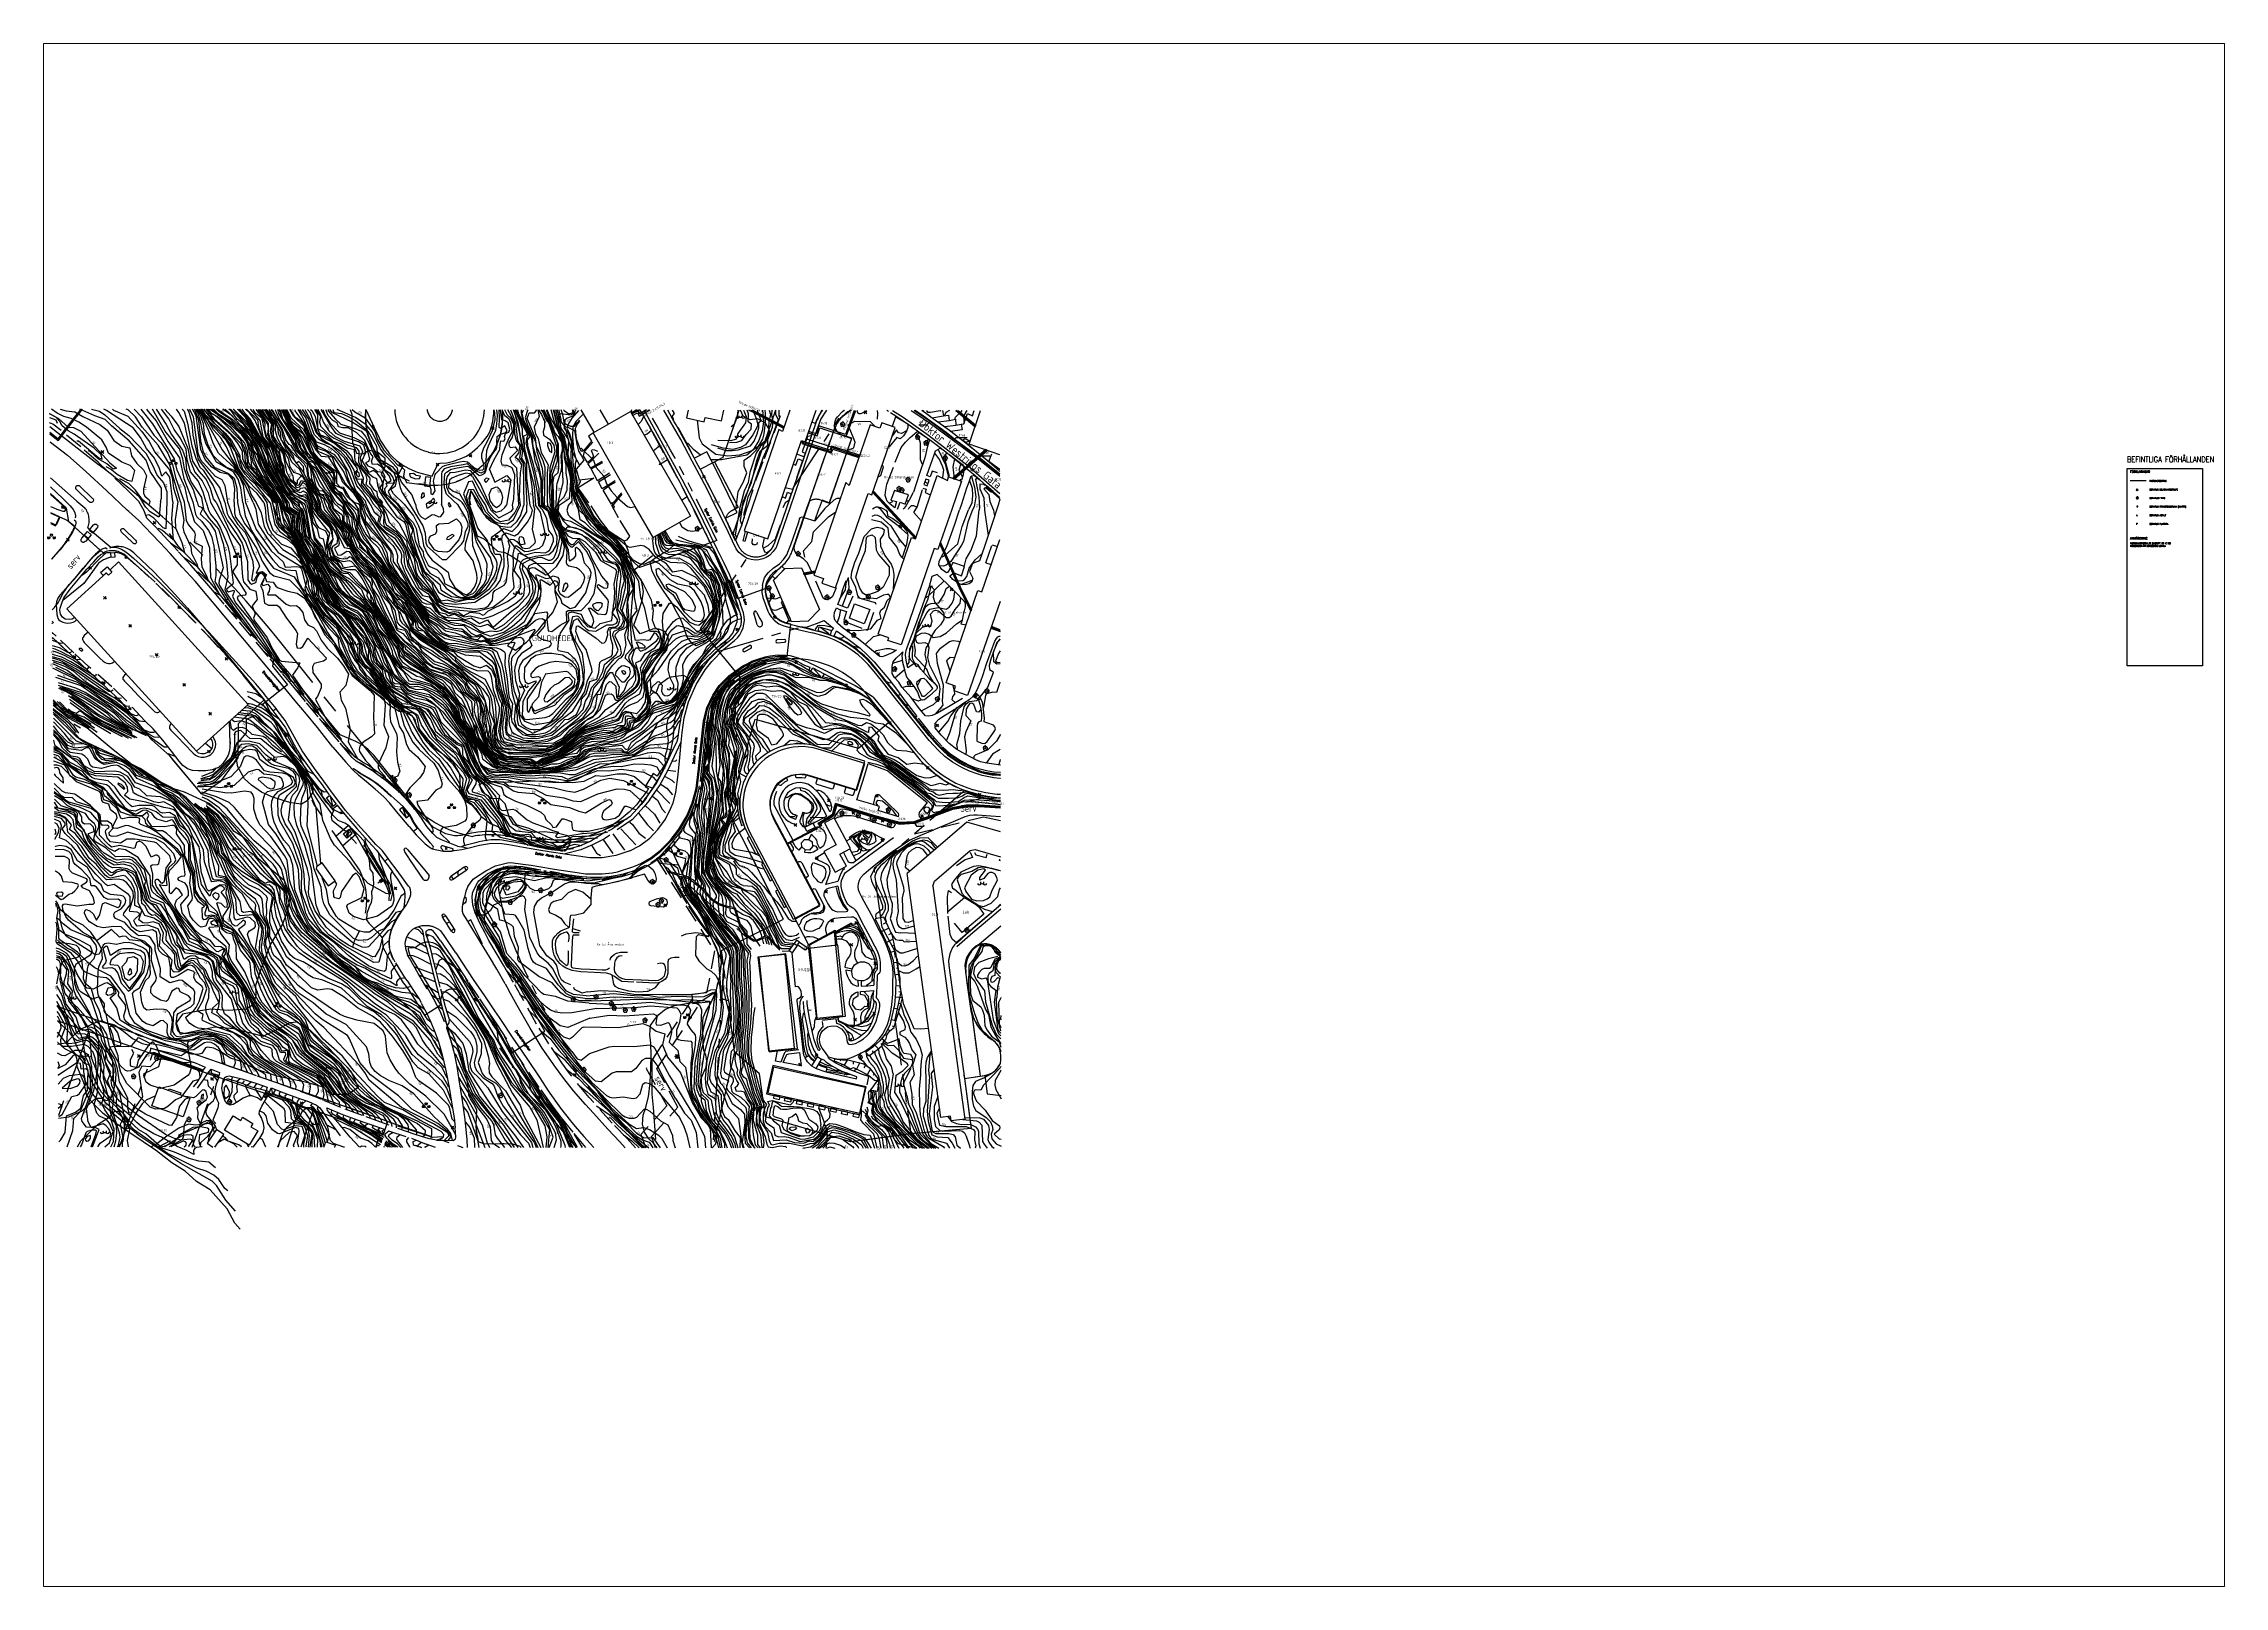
# Paper-space layout 'Layout2' of a CAD drawing. Header units: metres. Extents: x 30 to 267, y 21 to 189.
# The model-space entities are those that its viewports show. They can reach past a viewport. Long polylines and large blocks are cut down to what shows.
import ezdxf
from ezdxf.enums import TextEntityAlignment as Align

# ---------------------------------------------------------------- set-up
doc = ezdxf.new("R2010")
doc.units = ezdxf.units.M
for name, pattern in [('CENTERX2', [4, 2.5, -0.5, 0.5, -0.5]), ('DASHED', [0.75, 0.5, -0.25]), ('PHANTOM', [2.5, 1.25, -0.25, 0.25, -0.25, 0.25, -0.25]), ('Specialområde', [3.2, 2.4, -0.8])]:
    doc.linetypes.add(name, pattern=pattern)
for name, color, linetype in [('M-BEF-BELYSNINGSSTOLPE', 4, 'Continuous'), ('M-BEF-BERGLINJE', 4, 'DASHED'), ('M-BEF-BRUNNAR-INMÄTT', 4, 'Continuous'), ('M-BEF-BYGGNAD', 3, 'Continuous'), ('M-BEF-BÄCK', 4, 'Dike5'), ('M-BEF-DIKE', 4, 'Dike5'), ('M-BEF-FV', 4, 'FJARRVARME'), ('M-BEF-FV-TEXT', 1, 'Continuous'), ('M-BEF-MARKLINJE', 4, 'Continuous'), ('M-BEF-MUR', 4, 'Stödmur'), ('M-BEF-NIVÅKURVA-PRIMÄR-0.5M', 250, 'Continuous'), ('M-BEF-NIVÅKURVA-PRIMÄR-1.0M', 250, 'Continuous'), ('M-BEF-SLÄNT', 4, 'Continuous'), ('M-BEF-STAKET', 4, 'STAKET'), ('M-BEF-STIG', 4, 'Continuous'), ('M-BEF-STOLPAR-INMÄTT', 4, 'Continuous'), ('M-BEF-TRAPPA', 4, 'Continuous'), ('M-BEF-TRÄD', 4, 'Continuous'), ('M-BEF-VÄGKANT', 13, 'DASHED'), ('M-BEF-VÄGKANTSTÖD', 13, 'Continuous'), ('M-BEF-VÄGRÄCKE', 13, 'FENCELINE2'), ('M-FASTIGHETSBETECKNING', 3, 'Continuous'), ('M-FÖRKLARINGAR', 3, 'Continuous'), ('M-GATUNAMN', 3, 'Continuous'), ('M-GR-ANVÄNDNINGSGRÄNS', 4, 'CENTERX2'), ('M-GR-ARBETSOMRÅDESGRÄNS', 7, 'ARBETSOMR_GR'), ('M-GR-FASTIGHETSGRÄNS', 3, 'PHANTOM'), ('M-GR-RÄTTIGHETSGRÄNS', 3, 'DASHED'), ('M-GR-TRAKTGRÄNS', 7, 'PHANTOM'), ('M-HUS-SOCKEL', 1, 'Continuous'), ('M-HUS-YTTER', 3, 'Continuous')]:
    doc.layers.add(name, color=color, linetype=linetype)
doc.layers.add('M-BEF-HÄCK', color=4, linetype='Häck', lineweight=18)
doc.layers.add('M-BEF-SPECIALOMRÅDE', color=4, linetype='Specialområde', lineweight=25)
doc.layers.add('M-RUTA-200', color=7, linetype='Continuous', plot=False)
doc.styles.add('ISO', font='iso.shx', dxfattribs={"height": 2.5})
doc.styles.add('SIMPLEX8', font='simplex.shx', dxfattribs={"width": 0.8})
doc.linetypes.add('ARBETSOMR_GR', pattern='A,0.5,-0.2,["+",Standard,S=0.1,R=0,X=-0.1,Y=-0.05],-0.2', length=0.9)
doc.linetypes.add('Dike5', pattern='A,1.5,["|",Standard,S=0.5,R=75,X=0,Y=0],1e-06,["|",Standard,S=0.5,R=105,X=0,Y=0],-0.75', length=2.250001)
doc.linetypes.add('FENCELINE2', pattern='A,0.25,-0.1,[132,ltypeshp.shx,S=0.1,R=0,X=-0.1,Y=0],-0.1,1', length=1.45)
doc.linetypes.add('FJARRVARME', pattern='A,0.5,-0.2,["FV",Standard,S=0.1,R=0,X=-0.1,Y=-0.05],-0.2', length=0.9)
doc.linetypes.add('Häck', pattern='A,10,[103,sma.shx,S=0.2,R=0,X=0,Y=0],0', length=10)
doc.linetypes.add('STAKET', pattern='A,7,[134,morastr.shx,S=0.8,R=0,X=0,Y=0],0.6,[134,morastr.shx,S=0.8,R=0,X=0,Y=0],1', length=8.6)
doc.linetypes.add('Stödmur', pattern='A,3,[104,sma.shx,S=1,R=0,X=0,Y=0],3', length=6)

# ---------------------------------------------------------------- blocks, each defined once
blk = doc.blocks.new('PRI_P_FORNL')
blk.add_polyline3d([(-0.166667, -0.5, 0), (-0.166667, 1.5, 0), (0.833333, 0.833334, 0), (-0.166667, 0.5, 0), (0.833333, -0.5, 0)])
blk = doc.blocks.new('PRI_P_ENSTAKA')
for points in [[(-0.16, 0.11, 0), (-0.16, -0.11, 0)], [(-0.11, -0.16, 0), (-0.11, 0.16, 0)], [(-0.05, 0.19, 0), (-0.05, -0.19, 0)], [(0, -0.19, 0), (0, 0.19, 0)], [(0.05, 0.19, 0), (0.05, -0.19, 0)], [(0.11, -0.16, 0), (0.11, 0.16, 0)], [(0.16, 0.11, 0), (0.16, -0.11, 0)]]:
    blk.add_polyline3d(points)
blk.add_circle((0, 0), 0.2)
blk.add_blockref('PRI_P_FORNL', (0.47, 0.33))
blk = doc.blocks.new('PRI_M_BARRTRÄD')
blk.add_polyline3d([(-0.5, 0.866026, 0), (0, 0.4, 0), (0.5, 0.866026, 0), (0.34641, 0.2, 0), (1, 0, 0), (0.34641, -0.2, 0), (0.5, -0.866026, 0), (0, -0.4, 0), (-0.5, -0.866026, 0), (-0.34641, -0.2, 0), (-1, 0, 0), (-0.34641, 0.2, 0), (-0.5, 0.866026, 0)])
blk.add_circle((0, 0), 0.1)
blk = doc.blocks.new('PRI_M_BERG')
for centre, radius, start, end in [((-1.25, 0.43), 0.765, 192.29023, 347.70977), ((0, 0.87), 0.784, 179.99999, 0.00001), ((1.25, 0.43), 0.765, 192.29023, 347.70977)]:
    blk.add_arc(centre, radius, start, end)
blk = doc.blocks.new('PRI_M_LÖVSKOG')
for p, q in [((-0.29, 1.2), (0.29, 1.2)), ((-0.29, 0.6), (0.29, 0.6)), ((-1.49, 0), (-0.91, 0)), ((-1.49, -0.6), (-0.91, -0.6)), ((0.91, 0), (1.49, 0)), ((0.91, -0.6), (1.49, -0.6))]:
    blk.add_line(p, q)
for centre, start, end in [((-0.29, 0.9), 90.00001, 179.99999), ((-0.29, 0.9), 179.99999, 270.00003), ((0.29, 0.9), 0, 90.00001), ((0.29, 0.9), 270.00003, 0.00001), ((-1.49, -0.3), 90.00001, 179.99999), ((-1.49, -0.3), 179.99999, 270.00003), ((-0.91, -0.3), 0, 90.00001), ((-0.91, -0.3), 270.00003, 0.00001), ((0.91, -0.3), 90.00001, 179.99999), ((0.91, -0.3), 179.99999, 270.00003), ((1.49, -0.3), 0, 90.00001), ((1.49, -0.3), 270.00003, 0.00001)]:
    blk.add_arc(centre, 0.3, start, end)
blk = doc.blocks.new('PRI_M_LÖVTRÄD')
blk.add_circle((0, 0), 0.2)
for centre, radius, start, end in [((-0.601762, 0.206006), 0.384732, 57.341651, 261.23001), ((0.047722, 0.56156), 0.443002, 345.022908, 184.096476), ((0.585988, 0.07036), 0.392534, 269.444378, 106.321877), ((-0.395828, -0.476108), 0.401424, 131.233971, 330.911027), ((0.306072, -0.564084), 0.367104, 196.976003, 41.224955)]:
    blk.add_arc(centre, radius, start, end)
blk = doc.blocks.new('BEF_BEL_STOLPE')
for points in [[(-0.21, 0.21, 0), (-0.57, 0.57, 0)], [(0.21, 0.21, 0), (0.57, 0.57, 0)], [(-0.21, -0.21, 0), (-0.57, -0.57, 0)], [(0.21, -0.21, 0), (0.57, -0.57, 0)]]:
    blk.add_polyline3d(points)
blk.add_circle((0, 0), 0.3)
blk = doc.blocks.new('PRI_L_BELYS')
for points in [[(-0.21, 0.21, 0), (-0.57, 0.57, 0)], [(0.21, 0.21, 0), (0.57, 0.57, 0)], [(-0.21, -0.21, 0), (-0.57, -0.57, 0)], [(0.21, -0.21, 0), (0.57, -0.57, 0)]]:
    blk.add_polyline3d(points)
blk.add_circle((0, 0), 0.3)
blk = doc.blocks.new('BEF_BEL_STOLPE-flat-6')
at = {"layer": 'M-BEF-STOLPAR-INMÄTT'}
for points in [[(-0.16, 0.16, 0), (-0.42, 0.42, 0)], [(0.16, 0.16, 0), (0.42, 0.42, 0)], [(-0.16, -0.16, 0), (-0.42, -0.42, 0)], [(0.16, -0.16, 0), (0.42, -0.42, 0)]]:
    blk.add_polyline3d(points, dxfattribs=at)
blk.add_ellipse((0, 0), major_axis=(0.159, 0.159), ratio=1, start_param=5.497787, end_param=11.780972, dxfattribs=at)
blk = doc.blocks.new('TK-BEF_RB-SANDFÅNG')
blk.add_hatch(color=256).paths.add_polyline_path([(-0.25, 0.3), (0.25, 0), (0.25, 0.3)])
blk.add_line((0.25, 0), (-0.25, 0.3))
at = {"flags": 128}
blk.add_lwpolyline([(-0.25, 0.3), (-0.25, 0), (0.25, 0), (0.25, 0.3)], close=True, dxfattribs=at)
blk = doc.blocks.new('A$C45E65FAE')
at = {"layer": 'M-BEF-TRÄD'}
blk.add_circle((0, 0), 0.1, dxfattribs=at)
for centre, radius, start, end in [((-0.3, 0.1), 0.192, 57.34165, 261.23001), ((0.02, 0.28), 0.222, 345.02291, 184.09648), ((0.29, 0.04), 0.196, 269.44438, 106.32188), ((-0.2, -0.24), 0.201, 131.23397, 330.91103), ((0.15, -0.28), 0.184, 196.976, 41.22495)]:
    blk.add_arc(centre, radius, start, end, dxfattribs=at)

msp = doc.modelspace()

# ---------------------------------------------------------------- linework, layer by layer
at = {"layer": 'M-BEF-BERGLINJE', "flags": 128}
for points in [[(148329.07, 6395568.8), (148329.33, 6395569.39), (148329.75, 6395569.21), (148330.28, 6395569.6), (148331.34, 6395569.89), (148331.51, 6395570.46)], [(148323.17, 6395562.1), (148324.09, 6395562.77), (148324.62, 6395563.64)], [(148312.14, 6395544.32), (148312.42, 6395545.1), (148313.03, 6395545.9), (148313.11, 6395546.51), (148314.84, 6395548.01), (148314.98, 6395549.11), (148314.83, 6395550.3)], [(148316.92, 6395552.54), (148317.26, 6395553.32), (148317.48, 6395554.18), (148318, 6395554.79)], [(148312.65, 6395542.04), (148313.21, 6395542.82), (148313.09, 6395543.46)], [(148261.19, 6395481.29), (148260.04, 6395480.15), (148259.14, 6395480.24), (148258.74, 6395479.41), (148257.97, 6395479.46), (148257.2, 6395479.9), (148256.54, 6395479.32), (148256.1, 6395479.83), (148254.96, 6395479.72), (148253.59, 6395480.25), (148252.17, 6395480.2), (148250.74, 6395480.59), (148249.45, 6395480.91), (148247.49, 6395480.98), (148246.65, 6395481.46), (148245.61, 6395481.5), (148244.91, 6395482.15), (148243.84, 6395482.84), (148242.69, 6395483.57), (148240.04, 6395484.01), (148238.97, 6395484.64), (148238.24, 6395485.38), (148237.42, 6395484.8), (148236, 6395485.04), (148235.23, 6395485), (148234.7, 6395485.97), (148234.03, 6395486.46), (148233.57, 6395487.34)], [(148235.46, 6395486.93), (148236.69, 6395485.91)], [(148238.52, 6395471.18), (148237.25, 6395471.06), (148236.08, 6395471.14), (148234.95, 6395470.71), (148233.74, 6395470.96), (148232.52, 6395470.42), (148231.73, 6395470.27), (148230.62, 6395469.69), (148229.46, 6395468.87), (148227.96, 6395467.77), (148226.92, 6395466.71), (148226.94, 6395465.7), (148226.05, 6395465.15), (148225.58, 6395464.43), (148224.21, 6395463.09), (148223.48, 6395462.63), (148223.24, 6395461.72), (148222.66, 6395460.99), (148222.38, 6395460.01), (148222.12, 6395458.45), (148221.9, 6395457.28), (148221.92, 6395455.98), (148222.6, 6395455.54), (148222.01, 6395454.82), (148222.02, 6395453.91), (148222.08, 6395452.61), (148222.34, 6395450.85), (148223.24, 6395449.71), (148223.83, 6395448.71), (148224.19, 6395448.3), (148224.86, 6395448)]]:
    msp.add_lwpolyline(points, dxfattribs=at)
at = {"layer": 'M-BEF-BYGGNAD', "color": 13}
for points in [[(148158.06, 6395502.95), (148160.84, 6395499.19), (148159.48, 6395498.18), (148156.7, 6395501.94)], [(148188.65, 6395496.7), (148191.61, 6395493.17), (148192.92, 6395494.27), (148189.96, 6395497.79)]]:
    msp.add_lwpolyline(points, close=True, dxfattribs=at)
for points in [[(148158.25, 6395502.64), (148159.34, 6395498.47)], [(148191.55, 6395493.63), (148190.03, 6395497.55)]]:
    msp.add_lwpolyline(points, dxfattribs=at)
at = {"layer": 'M-BEF-BYGGNAD'}
for points in [[(148166.29, 6395488.2), (148167.82, 6395486.48), (148165.56, 6395484.5)], [(148167.24, 6395484.89), (148169.85, 6395482)]]:
    msp.add_lwpolyline(points, dxfattribs=at)
at = {"layer": 'M-BEF-BÄCK', "lineweight": -3, "flags": 128}
msp.add_lwpolyline([(148161.96, 6395528.36), (148155.01, 6395536.51), (148146.42, 6395546.88), (148139.56, 6395555.51), (148130.53, 6395566.09), (148120.5, 6395578), (148114, 6395586.08), (148107.04, 6395594.5), (148098.98, 6395604.55), (148091.92, 6395611.92), (148087.92, 6395617.6)], dxfattribs=at)
at = {"layer": 'M-BEF-BÄCK', "color": 13, "lineweight": -3, "flags": 128}
msp.add_lwpolyline([(148187.92, 6395505.8), (148180.31, 6395512.3), (148174.6, 6395516.33), (148172.4, 6395517.53), (148169.27, 6395519.8), (148163.27, 6395526.83), (148161.96, 6395528.36)], dxfattribs=at)
at = {"layer": 'M-BEF-DIKE', "flags": 128}
for points in [[(148184.57, 6395460.39), (148183.81, 6395463.55), (148182.19, 6395466.44), (148179.39, 6395471.21), (148177.22, 6395475.01), (148175.2, 6395478.14), (148174.11, 6395479.91), (148173.05, 6395481.35)], [(148179.19, 6395464.72), (148181.56, 6395466.4)]]:
    msp.add_lwpolyline(points, dxfattribs=at)
at = {"layer": 'M-BEF-DIKE', "lineweight": -3}
msp.add_lwpolyline([(148299.05, 6395387.77), (148299.08, 6395372.41), (148299.57, 6395366.44), (148300.71, 6395352.49)], dxfattribs=at)
at = {"layer": 'M-BEF-FV'}
for p, q in [((148290.21, 6395670.13), (148292.96, 6395671.59)), ((148432.54, 6395671.36), (148440.6, 6395664.68)), ((148365.69, 6395599.83), (148370.47, 6395600.78)), ((148447.49, 6395576.53), (148451.42, 6395575.06))]:
    msp.add_line(p, q, dxfattribs=at)
for points in [[(148049.18, 6395671.99), (148047.59, 6395669.96), (148046.27, 6395668.24), (148042.78, 6395663.72), (148039.17, 6395658.94), (148035.59, 6395661.73)], [(148035.6, 6395661.12), (148039.26, 6395658.26), (148043.15, 6395663.42), (148046.51, 6395667.78), (148047.96, 6395669.67), (148049.78, 6395671.99)], [(148296.74, 6395671.58), (148293.79, 6395669.85), (148292.97, 6395671.22), (148290.3, 6395669.87), (148290.61, 6395669.24), (148292.7, 6395670.3), (148293.54, 6395668.89), (148298.12, 6395671.58)], [(148290.3, 6395669.87), (148292.97, 6395671.22), (148293.79, 6395669.85), (148296.74, 6395671.58)], [(148290.61, 6395669.24), (148292.7, 6395670.3), (148293.54, 6395668.89), (148298.12, 6395671.58)], [(148387.61, 6395671.43), (148383.72, 6395660.82), (148372.14, 6395664.69), (148370.88, 6395661.12), (148367.67, 6395662.21), (148367.45, 6395661.55), (148371.31, 6395660.24), (148372.56, 6395663.81), (148384.14, 6395659.94), (148388.36, 6395671.43)], [(148367.45, 6395661.55), (148371.31, 6395660.24), (148372.56, 6395663.81), (148384.14, 6395659.94), (148388.36, 6395671.43)], [(148412.54, 6395671.39), (148420.46, 6395666.18), (148430.97, 6395658.26), (148441.9, 6395650.25), (148451.28, 6395642.61)], [(148412.54, 6395671.39), (148420.46, 6395666.18), (148430.97, 6395658.26), (148441.9, 6395650.25), (148451.28, 6395642.61)], [(148451.28, 6395643.51), (148442.33, 6395650.8), (148431.39, 6395658.82), (148420.86, 6395666.75), (148413.81, 6395671.39)], [(148413.81, 6395671.39), (148420.86, 6395666.75), (148431.39, 6395658.82), (148442.33, 6395650.8), (148451.28, 6395643.51)], [(148451.58, 6395498.19), (148442.29, 6395498.78), (148436.65, 6395498.68), (148430.56, 6395497.55), (148418.91, 6395493.3), (148413.71, 6395491.45), (148407.61, 6395491.13), (148396.24, 6395494.29), (148384.49, 6395497.94), (148380.84, 6395499.09), (148379.4, 6395499.45), (148379.02, 6395498.03), (148378.08, 6395494.71), (148378.04, 6395494.66), (148375.83, 6395493.23), (148374.47, 6395492.39), (148372.98, 6395491.46), (148371.87, 6395490.8), (148372.66, 6395489.49), (148373.22, 6395489.82), (148372.77, 6395490.57), (148373.32, 6395490.91), (148374.81, 6395491.84), (148376.18, 6395492.68), (148378.47, 6395494.16), (148378.67, 6395494.39), (148379.64, 6395497.86), (148379.86, 6395498.66), (148380.66, 6395498.46), (148384.3, 6395497.32), (148396.06, 6395493.67), (148407.54, 6395490.47), (148413.84, 6395490.8), (148419.13, 6395492.69), (148430.74, 6395496.92), (148436.72, 6395498.03), (148442.28, 6395498.13), (148451.59, 6395497.54)]]:
    msp.add_lwpolyline(points, dxfattribs=at)
at = {"layer": 'M-BEF-FV', "ltscale": 0.8}
for points in [[(148049.18, 6395671.99), (148047.59, 6395669.96), (148046.27, 6395668.24), (148042.78, 6395663.72), (148039.17, 6395658.94), (148035.59, 6395661.73)], [(148049.78, 6395671.99), (148047.96, 6395669.67), (148046.6, 6395667.9), (148043.15, 6395663.42), (148039.26, 6395658.26), (148035.6, 6395661.12)], [(148293.65, 6395671.59), (148290.36, 6395669.84), (148290.06, 6395670.41), (148292.27, 6395671.59)], [(148292.27, 6395671.59), (148290.06, 6395670.41), (148290.36, 6395669.84)], [(148290.36, 6395669.84), (148293.65, 6395671.59)], [(148341.49, 6395671.51), (148343.06, 6395670.72), (148356.62, 6395663.63), (148356.92, 6395664.2)], [(148356.62, 6395663.63), (148343.06, 6395670.72), (148341.49, 6395671.51)], [(148342.21, 6395671.51), (148343.21, 6395671.01), (148356.77, 6395663.91)], [(148356.92, 6395664.2), (148343.35, 6395671.29), (148342.93, 6395671.51)], [(148342.93, 6395671.51), (148343.35, 6395671.29), (148356.92, 6395664.2), (148356.62, 6395663.63)], [(148432.03, 6395671.36), (148440.4, 6395664.43), (148440.81, 6395664.93)], [(148440.4, 6395664.43), (148432.03, 6395671.36)], [(148433.05, 6395671.36), (148440.81, 6395664.93), (148440.4, 6395664.43)], [(148389.92, 6395651.8), (148389.44, 6395651.96), (148379.04, 6395655.29), (148377.65, 6395655.78), (148377.14, 6395654.34), (148376.98, 6395653.96), (148376.43, 6395654.17), (148368.79, 6395656.59), (148367.48, 6395657.04), (148366.62, 6395657.33), (148365.87, 6395657.59), (148365.9, 6395657.69), (148364.95, 6395658.01), (148364.6, 6395656.97), (148366.3, 6395656.39), (148367.15, 6395656.1), (148368.48, 6395655.64), (148376.11, 6395653.22), (148377.5, 6395652.7), (148378.07, 6395653.96), (148378.26, 6395654.5), (148378.72, 6395654.34), (148389.12, 6395651.01), (148389.59, 6395650.85), (148389.92, 6395651.8)], [(148365.43, 6395657.85), (148365.23, 6395657.28), (148366.46, 6395656.86), (148367.31, 6395656.57), (148368.64, 6395656.12), (148376.27, 6395653.69), (148377.24, 6395653.33), (148377.61, 6395654.15), (148377.96, 6395655.14), (148378.88, 6395654.82), (148389.28, 6395651.49), (148389.75, 6395651.32)], [(148366.67, 6395659.01), (148374.84, 6395656.27), (148379.2, 6395654.87), (148389.69, 6395651.13)], [(148445.6, 6395653.79), (148437.16, 6395646.4), (148431.36, 6395641.36), (148430.94, 6395641.85), (148436.73, 6395646.89), (148445.17, 6395654.28), (148445.6, 6395653.79)], [(148431.15, 6395641.6), (148436.95, 6395646.65), (148445.39, 6395654.03)], [(148414.72, 6395615.87), (148405.61, 6395625.78), (148396.06, 6395636.11), (148395.58, 6395635.67), (148405.13, 6395625.34), (148414.24, 6395615.43), (148414.72, 6395615.87)], [(148395.82, 6395635.89), (148405.37, 6395625.56), (148414.48, 6395615.65)], [(148439, 6395584.02), (148434.07, 6395594.08), (148428.48, 6395606.86), (148425.47, 6395613.5), (148424.87, 6395613.23), (148427.89, 6395606.6), (148433.48, 6395593.81), (148438.42, 6395583.73), (148439, 6395584.02)], [(148425.17, 6395613.37), (148428.18, 6395606.73), (148433.77, 6395593.94), (148438.71, 6395583.88)], [(148370.53, 6395600.46), (148365.75, 6395599.52), (148365.62, 6395600.15), (148370.4, 6395601.1), (148370.53, 6395600.46)], [(148451.42, 6395575.41), (148447.61, 6395576.84), (148447.38, 6395576.23), (148451.42, 6395574.71)], [(148451.42, 6395575.41), (148447.61, 6395576.84), (148447.38, 6395576.23), (148451.42, 6395574.71)], [(148451.59, 6395497.54), (148442.28, 6395498.13), (148436.72, 6395498.03), (148430.74, 6395496.92), (148419.13, 6395492.69), (148413.84, 6395490.8), (148407.54, 6395490.47), (148396.06, 6395493.67), (148384.3, 6395497.32), (148380.66, 6395498.46), (148379.86, 6395498.66), (148379.64, 6395497.86), (148378.67, 6395494.39), (148378.47, 6395494.16), (148376.18, 6395492.68), (148374.81, 6395491.84), (148373.32, 6395490.91), (148372.77, 6395490.57), (148373.22, 6395489.82), (148372.66, 6395489.49), (148371.87, 6395490.8), (148372.98, 6395491.46), (148374.47, 6395492.39), (148375.83, 6395493.23), (148378.04, 6395494.66), (148378.08, 6395494.71), (148379.02, 6395498.03), (148379.4, 6395499.45), (148380.84, 6395499.09), (148384.49, 6395497.94), (148396.24, 6395494.29), (148407.61, 6395491.13), (148413.71, 6395491.45), (148418.91, 6395493.3), (148430.56, 6395497.55), (148436.65, 6395498.68), (148442.29, 6395498.78), (148451.58, 6395498.19)], [(148372.94, 6395489.66), (148372.32, 6395490.69), (148373.15, 6395491.18), (148374.64, 6395492.12), (148376.01, 6395492.95), (148378.26, 6395494.41), (148378.37, 6395494.55), (148379.33, 6395497.94), (148379.63, 6395499.06), (148380.75, 6395498.78), (148384.4, 6395497.63), (148396.15, 6395493.98), (148407.57, 6395490.8), (148413.78, 6395491.13), (148419.02, 6395493), (148430.65, 6395497.24), (148436.68, 6395498.35), (148442.29, 6395498.46), (148451.59, 6395497.86)]]:
    msp.add_lwpolyline(points, dxfattribs=at)
for points in [[(148389.59, 6395650.85), (148389.92, 6395651.8), (148389.44, 6395651.96), (148379.04, 6395655.29), (148377.65, 6395655.78), (148377.14, 6395654.34), (148376.98, 6395653.96), (148376.43, 6395654.17), (148368.79, 6395656.59), (148367.48, 6395657.04), (148366.62, 6395657.33), (148365.87, 6395657.59), (148365.9, 6395657.69), (148364.95, 6395658.01), (148364.6, 6395656.97), (148366.3, 6395656.39), (148367.15, 6395656.1), (148368.48, 6395655.64), (148376.11, 6395653.22), (148377.5, 6395652.7), (148378.07, 6395653.96), (148378.26, 6395654.5), (148378.72, 6395654.34), (148389.12, 6395651.01)], [(148431.36, 6395641.36), (148437.16, 6395646.4), (148445.6, 6395653.79), (148445.17, 6395654.28), (148436.73, 6395646.89), (148430.94, 6395641.85)], [(148414.24, 6395615.43), (148414.72, 6395615.87), (148405.61, 6395625.78), (148396.06, 6395636.11), (148395.58, 6395635.67), (148405.13, 6395625.34)], [(148438.42, 6395583.73), (148439, 6395584.02), (148434.07, 6395594.08), (148428.48, 6395606.86), (148425.47, 6395613.5), (148424.87, 6395613.23), (148427.89, 6395606.6), (148433.48, 6395593.81)], [(148365.75, 6395599.52), (148370.53, 6395600.46), (148370.4, 6395601.1), (148365.62, 6395600.15)]]:
    msp.add_lwpolyline(points, close=True, dxfattribs=at)
at = {"layer": 'M-BEF-FV-TEXT'}
for points in [[(148415.84, 6395665.06), (148419.35, 6395665.02), (148420.67, 6395666.45)], [(148431.18, 6395658.54), (148432.25, 6395659.55), (148436.96, 6395659.51)], [(148442.11, 6395650.53), (148442.88, 6395651.56), (148446.94, 6395651.52)], [(148368.27, 6395493.46), (148374.42, 6395493.39), (148375.47, 6395492.47)], [(148413.78, 6395491.13), (148414.78, 6395489.63), (148418.14, 6395489.59)]]:
    msp.add_lwpolyline(points, dxfattribs=at)
at = {"layer": 'M-BEF-HÄCK', "lineweight": -3, "flags": 128}
for points in [[(148384.34, 6395452.93), (148382.99, 6395454.48), (148381.97, 6395456.31), (148381.06, 6395458.49), (148380.33, 6395460.62), (148379.89, 6395462.8)], [(148395.52, 6395421.55), (148395.54, 6395424.22), (148396.04, 6395425.91), (148396.62, 6395427.09), (148396.89, 6395428.59), (148396.7, 6395430.63), (148396.24, 6395432.45), (148394.28, 6395436.46), (148391.35, 6395442.27), (148389.35, 6395446.04), (148388.62, 6395447.72)]]:
    msp.add_lwpolyline(points, dxfattribs=at)
at = {"layer": 'M-BEF-MARKLINJE', "lineweight": -3, "flags": 128}
for points in [[(148134.08, 6395631.02), (148131.15, 6395635.2), (148126.37, 6395639.9), (148121.72, 6395645.08), (148117.81, 6395651.98), (148114.13, 6395657.34), (148111.16, 6395661.13), (148108.66, 6395663.56), (148105.65, 6395666.32), (148101.91, 6395670.61), (148101.28, 6395671.9)], [(148167.09, 6395671.79), (148167.8, 6395669.82), (148167.82, 6395666.59), (148167.8, 6395662.44), (148167.99, 6395657.31), (148169.82, 6395652.63), (148172.61, 6395652.44), (148175.28, 6395654.02), (148178.94, 6395653.31), (148182.19, 6395650.72), (148182.26, 6395646.51), (148180.57, 6395643.55), (148183.28, 6395639.69), (148186, 6395639.61), (148187.26, 6395641.81), (148190.32, 6395647.39)], [(148260.59, 6395664.74), (148261.34, 6395662.69), (148261.76, 6395661.42), (148262.54, 6395658.07), (148264.05, 6395653.6), (148267.37, 6395647.47)], [(148318.9, 6395667.11), (148319.78, 6395659.36), (148321.06, 6395656.85)], [(148321.06, 6395656.85), (148327.08, 6395652.2), (148332.31, 6395651.56), (148337.58, 6395651.93), (148342.45, 6395653.73), (148346.02, 6395655.99), (148349.29, 6395658.65), (148350.33, 6395663.15), (148348.78, 6395665.75), (148345.25, 6395667.68), (148342.12, 6395667.21), (148339.07, 6395668.89), (148337.77, 6395671.52)], [(148222.28, 6395631.25), (148221.05, 6395634.37), (148219.87, 6395636.39), (148219.22, 6395632.07), (148219.71, 6395630.14)], [(148132.94, 6395631.03), (148133.91, 6395628.42), (148134.72, 6395626), (148139.22, 6395617.73), (148143.2, 6395611.26), (148145.14, 6395606.01), (148148.16, 6395597.48), (148147.2, 6395593.7), (148148.61, 6395588.79), (148150.56, 6395583.66), (148151.64, 6395581.13), (148156.69, 6395573.57), (148160.24, 6395569.8), (148163.42, 6395563.59), (148167.1, 6395557.11), (148171.57, 6395552.55), (148175.88, 6395549.47), (148179.14, 6395547.05), (148183.73, 6395542.98), (148188.48, 6395539.85), (148191.8, 6395539.8), (148194.29, 6395537.61), (148196.64, 6395532.08), (148203.65, 6395523.78), (148207.43, 6395521.4), (148212.03, 6395517.72), (148214.7, 6395512.79), (148214.99, 6395510.23), (148214.85, 6395504.49), (148217.58, 6395500.48), (148220.26, 6395498.93), (148224.26, 6395493.99), (148228.4, 6395490.79), (148231.87, 6395489.26), (148236.7, 6395485.58), (148242.03, 6395482.97), (148244.93, 6395481.29)], [(148219.21, 6395630.15), (148219.7, 6395628.25), (148220.34, 6395624.91), (148221.43, 6395620.36), (148222.61, 6395616.56), (148225.54, 6395615.26), (148228.07, 6395613.01), (148231.49, 6395609.86), (148234.71, 6395609.19), (148237.43, 6395607.77), (148240.91, 6395605.57), (148243.43, 6395603.05), (148245.84, 6395600.34), (148249.12, 6395596.47), (148250.46, 6395592.34), (148249.76, 6395587.08), (148247.48, 6395582.68), (148246.05, 6395579.49), (148242.22, 6395574.71), (148238.26, 6395570.93), (148235.93, 6395568.59), (148239.35, 6395566.51), (148244.24, 6395570.05), (148249.64, 6395575.64), (148252.73, 6395579.67), (148255.73, 6395583.04), (148257.69, 6395587.64), (148256.76, 6395591.98), (148256.73, 6395594.89), (148255.05, 6395597.88), (148252.27, 6395601.58), (148247.83, 6395604.97), (148242.76, 6395608.29), (148239.06, 6395611.53), (148236.03, 6395615.45), (148232.55, 6395620.54), (148228.16, 6395624.07), (148225.68, 6395625.98), (148222.89, 6395630.11)], [(148222.88, 6395630.11), (148222.28, 6395631.25)], [(148260.86, 6395478.61), (148261.57, 6395479.16), (148262.73, 6395480.61), (148263.78, 6395483.88), (148262.35, 6395485.38), (148258.2, 6395486.41), (148251.88, 6395487.15), (148247.89, 6395486.73), (148242.65, 6395488.21), (148238.48, 6395490.3), (148236.69, 6395493.2), (148234.88, 6395499.27), (148232.62, 6395501.47), (148228.73, 6395501.7), (148225.93, 6395503.7), (148223.46, 6395507.71), (148225.76, 6395508.78), (148236.01, 6395508.92), (148237.91, 6395509.01), (148242.66, 6395509.16), (148247.97, 6395509.45), (148254.68, 6395509.17), (148259.48, 6395508.7), (148266.03, 6395509.93), (148270.11, 6395512.12), (148272.47, 6395513.64), (148276.58, 6395515.48), (148282.4, 6395517.34), (148289.62, 6395519.4), (148292.49, 6395521.14), (148296.21, 6395525.26), (148298.74, 6395529.52), (148301.46, 6395534.55), (148306.49, 6395539.34), (148309.77, 6395542.22), (148312.9, 6395545.38), (148313.98, 6395546.61), (148315.22, 6395549.18), (148315.78, 6395551.38), (148314.84, 6395554.43), (148312.9, 6395555.42), (148307.48, 6395554.77), (148306, 6395554.19), (148302.08, 6395551.17), (148300.74, 6395547.74), (148298.78, 6395548.99), (148298.42, 6395553.51), (148300.45, 6395559.73), (148303.32, 6395563.87), (148305.53, 6395566.47), (148306.31, 6395570.15), (148306.13, 6395572.51), (148304.73, 6395574.69), (148302.12, 6395575.77), (148299.83, 6395575.85), (148293.97, 6395573.63), (148291.19, 6395577.54), (148293.06, 6395582.82), (148294.87, 6395588.3), (148295.36, 6395592.24), (148294.48, 6395597.22), (148291.09, 6395601.44), (148289.7, 6395605.99), (148288.62, 6395610.09), (148286.91, 6395614.31)], [(148413.76, 6395560.72), (148412.34, 6395562.11), (148411.69, 6395563.46), (148411.91, 6395566.36), (148414.24, 6395572.49), (148418.11, 6395584.61), (148419.97, 6395589.02), (148421.32, 6395594.52)], [(148421.32, 6395594.52), (148422.52, 6395593.12), (148422.22, 6395591.07), (148422.19, 6395589.75), (148422.94, 6395587.36), (148425.77, 6395584.07), (148426.83, 6395582.67), (148426.76, 6395579.93), (148425.38, 6395577.55), (148422.97, 6395575.21), (148421.26, 6395572.51), (148420.08, 6395569.33), (148419.11, 6395567.68), (148418.72, 6395566.71), (148418.47, 6395564.62), (148419.25, 6395561.43), (148417.97, 6395556.92)], [(148451.45, 6395560.63), (148450.02, 6395560.43), (148448.68, 6395561.36), (148448.48, 6395565.78), (148450.25, 6395569.86), (148451.43, 6395571.51)], [(148037.09, 6395543.34), (148042.87, 6395540.15), (148063.37, 6395523.06), (148073.08, 6395515.36), (148082.36, 6395508.36), (148094.35, 6395504.53), (148105.42, 6395499.48), (148112.79, 6395493.15), (148120.04, 6395484.7), (148126.17, 6395476.01), (148138.21, 6395466), (148140.84, 6395459.2), (148139.43, 6395452.24), (148137.41, 6395446.64), (148132.19, 6395437.93), (148127.73, 6395426.64), (148125.56, 6395419.8), (148125.77, 6395415.72), (148124.8, 6395411.55), (148121.53, 6395409.45), (148113.78, 6395408.95), (148106.05, 6395409.48), (148100.5, 6395408.67), (148093.67, 6395407.39), (148090.85, 6395403.59), (148092.62, 6395398.54), (148107.84, 6395401.75), (148116.07, 6395401.05), (148128.99, 6395397.71), (148135.74, 6395400.86), (148140.78, 6395403.65), (148143.63, 6395403.96), (148149.45, 6395400.49), (148157.15, 6395393.11), (148167.36, 6395382.45), (148170.53, 6395375.25), (148166.18, 6395372.2), (148158.41, 6395372.2), (148155.37, 6395375.41), (148148.04, 6395377.42), (148135.06, 6395380.21), (148125.28, 6395383.38), (148119.36, 6395386.65), (148114.64, 6395388.06), (148110, 6395391.13)], [(148312.4, 6395468.13), (148312.77, 6395469.8), (148315.6, 6395476.21), (148317.51, 6395482.77), (148319.17, 6395489.47), (148316.67, 6395496.1)], [(148395.19, 6395486.81), (148392.55, 6395486.75), (148389.6, 6395486.15), (148387.56, 6395485.19), (148386.56, 6395484.89), (148385.78, 6395484.06), (148387.48, 6395482.21), (148390.12, 6395479.57), (148391.58, 6395478.8), (148394.1, 6395479.42), (148394.75, 6395479.36)], [(148268.46, 6395467.56), (148266.74, 6395466.75), (148263.75, 6395466.41), (148257.98, 6395467.59), (148251.1, 6395468.46), (148247.13, 6395469.37), (148243.46, 6395469.08), (148243.32, 6395465.2), (148244.01, 6395464.08), (148243.85, 6395462.69), (148242.22, 6395459.97), (148238.61, 6395456.81), (148236.61, 6395456.33), (148232.56, 6395456.13), (148229.8, 6395455), (148228.38, 6395452.73), (148225.99, 6395450.63), (148225.01, 6395450.66), (148223.22, 6395450.8), (148222.62, 6395451.57), (148222.03, 6395454.56), (148221.99, 6395457.71), (148222.66, 6395461.61), (148224.26, 6395464.65), (148227.12, 6395467.34), (148229.8, 6395469.21), (148232.76, 6395470.64), (148235.89, 6395471.42), (148241.72, 6395471.77)], [(148321.45, 6395405.82), (148322.71, 6395408.51), (148324.83, 6395412.09), (148327.2, 6395417.39), (148328.83, 6395423.92), (148329.53, 6395429.3), (148329.22, 6395433.72), (148328.84, 6395436.59), (148326.74, 6395439.98), (148324.41, 6395443.35), (148322.33, 6395448.08), (148319.78, 6395453.15), (148316.76, 6395456.39), (148313.11, 6395462.39), (148312.07, 6395466.66), (148312.27, 6395467.54)], [(148435.7, 6395458.33), (148433.68, 6395459.9), (148431.31, 6395461.99)], [(148448.12, 6395452.12), (148444.8, 6395453.13), (148441.47, 6395454.88)], [(148204.55, 6395426.75), (148206.1, 6395430.95), (148207.59, 6395431.67), (148211.43, 6395429.1), (148215.4, 6395426.17)], [(148305.32, 6395409.72), (148309.17, 6395411.1), (148317.52, 6395412.59), (148321.42, 6395413.48), (148327.2, 6395417.39)], [(148301.42, 6395348.9), (148299.83, 6395350.92), (148297.72, 6395352.85), (148295.8, 6395355.74), (148294.97, 6395359.29), (148295.18, 6395363.14), (148296.21, 6395366.11), (148297.61, 6395371.21), (148298.35, 6395377.34), (148298.59, 6395383.92), (148298.74, 6395389.21), (148298.58, 6395394.59), (148298.16, 6395398.35), (148298.39, 6395402.42), (148300.04, 6395404.69), (148302.14, 6395407.23), (148304.51, 6395409.29), (148305.32, 6395409.72)], [(148325.48, 6395348.86), (148327.11, 6395350.57), (148327.53, 6395353.39), (148327.43, 6395355.8), (148326.45, 6395358.6), (148324.48, 6395361.81), (148322.82, 6395364.07), (148321.63, 6395366.51), (148320.83, 6395369.14), (148320.57, 6395372.66), (148320.23, 6395375.63), (148320.26, 6395378.47), (148321.66, 6395381.69), (148322.75, 6395384.1), (148323.15, 6395386.85), (148322.66, 6395389.41), (148321.79, 6395391.37), (148321.5, 6395394.59), (148321.55, 6395397.25), (148321.35, 6395399.48), (148321.29, 6395402.13), (148321.36, 6395404.08), (148321.44, 6395405.71), (148321.45, 6395405.82)], [(148039.38, 6395361.83), (148043.97, 6395362.36), (148049.7, 6395365.11), (148052.89, 6395367.97), (148055.77, 6395370.55), (148057.72, 6395370.62), (148058.72, 6395370.45), (148060.3, 6395369.62), (148061.8, 6395369.94), (148063.23, 6395372.13), (148063.85, 6395375.34), (148063.44, 6395379.2), (148063.4, 6395382.98), (148063.15, 6395386.89), (148061.53, 6395391.03), (148062.1, 6395393.08), (148063.56, 6395393.4), (148070.14, 6395393.16), (148071.67, 6395393.79), (148074.39, 6395397.08), (148079.91, 6395394.42)], [(148217.64, 6395381.9), (148215.5, 6395389.7), (148211.91, 6395398.65), (148209.55, 6395402.17)], [(148238.01, 6395384.78), (148236.14, 6395388.34), (148231.91, 6395395.67), (148231.02, 6395403.09)], [(148039.07, 6395386.64), (148039.67, 6395384.95), (148039.11, 6395383.47)], [(148241.87, 6395349), (148241.35, 6395349.5), (148238.21, 6395350.41), (148234.38, 6395350.55), (148232.58, 6395350.61), (148229.15, 6395350.46), (148225.48, 6395350.6), (148223.26, 6395351.47), (148222.91, 6395353.49), (148222.33, 6395356.08), (148222.11, 6395358.97), (148222.35, 6395361.95), (148222.39, 6395365.45), (148221, 6395368.32), (148219.62, 6395370.34), (148218.9, 6395371.8), (148218.75, 6395374.18), (148218.19, 6395378.82), (148217.64, 6395381.9), (148217.59, 6395382.22)], [(148266.08, 6395348.96), (148265.54, 6395349.79), (148263.19, 6395352.38), (148260.08, 6395356.14), (148256.77, 6395360.31), (148254.37, 6395363.25), (148253.07, 6395364.88), (148249.72, 6395367.99), (148246.49, 6395370.94), (148243.3, 6395373.97), (148241.6, 6395377.58), (148241.03, 6395381.07), (148239.46, 6395383.25), (148238.24, 6395384.01), (148238, 6395384.77)], [(148047.76, 6395349.32), (148049.18, 6395351.98), (148056.82, 6395359.24), (148061.51, 6395362.22), (148063.86, 6395364.71), (148066.64, 6395364.95), (148068.43, 6395363.12), (148068.37, 6395358.77), (148067.83, 6395354.4), (148067.56, 6395351.68), (148065.14, 6395349.29)], [(148101.5, 6395349.23), (148101.72, 6395351.13), (148104.69, 6395353.95), (148107.93, 6395358.05), (148107.65, 6395359.17), (148105.05, 6395360.2), (148101.64, 6395358.36), (148097.68, 6395356.68), (148092.89, 6395354.74), (148091.25, 6395352.94), (148089.73, 6395351.07), (148085.85, 6395349.54), (148085.43, 6395349.25)], [(148156.99, 6395351.33), (148157.94, 6395354.58), (148157.29, 6395357.86), (148155.94, 6395360.72), (148153.29, 6395364.36), (148150.17, 6395365.85), (148147.81, 6395366.03), (148145.95, 6395364.64), (148145.1, 6395363.03), (148143.58, 6395361.17), (148139.18, 6395357.57), (148137.64, 6395355.53), (148135.91, 6395351), (148135.58, 6395349.17)], [(148375.29, 6395348.78), (148375.58, 6395350.46), (148375.73, 6395352.8), (148375.76, 6395355.02), (148375.34, 6395357.56), (148374.67, 6395358.91), (148374.42, 6395360.25), (148373.81, 6395361.86), (148372.86, 6395364.34), (148372.26, 6395366.02)], [(148390.54, 6395365.22), (148391.49, 6395364.76), (148393.12, 6395363.36), (148394.6, 6395361.21), (148396.37, 6395359.5), (148398.09, 6395358.4), (148399.67, 6395358.57)], [(148399.67, 6395358.57), (148400.93, 6395358.52), (148404.22, 6395356.41), (148404.6, 6395353.17), (148406.77, 6395350.82), (148414.53, 6395348.71), (148414.53, 6395348.71)], [(148083.55, 6395349.26), (148085.85, 6395349.54)]]:
    msp.add_lwpolyline(points, dxfattribs=at)
for points in [[(148321.58, 6395569.91), (148318.39, 6395568.49), (148316.68, 6395569.45), (148314.53, 6395572.24), (148312.98, 6395576.66), (148311.63, 6395580.17), (148309.7, 6395583.61), (148307.73, 6395587.18), (148304.09, 6395592.46), (148301.55, 6395596.6), (148299.24, 6395601.06), (148298.28, 6395605.2), (148299.98, 6395606.52), (148303.43, 6395608.67), (148305.99, 6395610.11), (148308.57, 6395612.36), (148314.08, 6395612.59), (148318.81, 6395611.51), (148320.65, 6395610.69), (148323.5, 6395607.41), (148326.01, 6395603.73), (148328.74, 6395598.78), (148330.54, 6395594.8), (148331.38, 6395590.66), (148330.63, 6395587.63), (148329.36, 6395583.68), (148328.16, 6395579.29), (148327.02, 6395575.67), (148325.57, 6395572.89)], [(148123.88, 6395507.54), (148120.83, 6395510.27), (148117.89, 6395515.45), (148116.66, 6395522.27), (148117.27, 6395525.31), (148121.65, 6395530.31), (148121.69, 6395534.14), (148121.74, 6395536.41), (148125.45, 6395537.89), (148130.09, 6395534.12), (148133.42, 6395531.02), (148138.71, 6395524.76), (148143.37, 6395518.5), (148148.4, 6395512.25), (148150.6, 6395508.02), (148150.73, 6395504.49), (148148.26, 6395500.57), (148145.73, 6395499.18), (148141.14, 6395499.75), (148136.88, 6395501.02), (148132.74, 6395502.33), (148128.17, 6395504.47)]]:
    msp.add_lwpolyline(points, close=True, dxfattribs=at)
at = {"layer": 'M-BEF-MARKLINJE', "lineweight": -3}
msp.add_lwpolyline([(148068.43, 6395363.12), (148069.39, 6395360.6), (148070.45, 6395357.07), (148069.42, 6395352.02), (148069.89, 6395349.28)], dxfattribs=at)
at = {"layer": 'M-BEF-MUR'}
for p, q in [((148363.72, 6395576.71), (148363.75, 6395576.86)), ((148364.71, 6395576.57), (148364.74, 6395576.72)), ((148365.7, 6395576.43), (148365.74, 6395576.57))]:
    msp.add_line(p, q, dxfattribs=at)
at = {"layer": 'M-BEF-MUR', "linetype": 'Continuous', "lineweight": -3, "flags": 128}
for points in [[(148388.85, 6395671.43), (148388.93, 6395670.89), (148389.08, 6395670.48), (148389.4, 6395670.16), (148389.66, 6395670.1), (148390.02, 6395670.05), (148390.4, 6395670.07), (148390.98, 6395670.21), (148391.8, 6395670.56), (148392.51, 6395671), (148393.11, 6395671.43)], [(148366.31, 6395576.49), (148371.05, 6395578.27), (148374.45, 6395579.47)], [(148358.38, 6395482.15), (148371.11, 6395488.82)], [(148358.38, 6395482.15), (148358.67, 6395481.82)], [(148371.37, 6395488.36), (148358.67, 6395481.82)], [(148364.74, 6395485.49), (148365.02, 6395485.09)], [(148371.11, 6395488.82), (148371.37, 6395488.36)], [(148386.33, 6395447.19), (148379.35, 6395443.41)], [(148379.36, 6395442.86), (148386.57, 6395446.76)], [(148382.84, 6395445.3), (148382.97, 6395444.81)], [(148386.33, 6395447.19), (148386.57, 6395446.76)], [(148380.63, 6395405.99), (148380.35, 6395405.95)], [(148380.35, 6395405.95), (148380.56, 6395404.22), (148384.3, 6395402.48), (148385.19, 6395402.22), (148386.18, 6395402.1), (148387.76, 6395402.15)], [(148387.75, 6395402.4), (148386.58, 6395402.33), (148385.59, 6395402.42), (148384.6, 6395402.67), (148380.83, 6395404.38), (148380.63, 6395405.99)], [(148387.75, 6395402.4), (148388.86, 6395402.64), (148390.01, 6395403.06), (148391.06, 6395403.63), (148392.34, 6395404.68), (148392.95, 6395405.32), (148393.47, 6395406.16)], [(148393.8, 6395406.03), (148393.04, 6395404.96), (148392.13, 6395404.1), (148391.18, 6395403.31), (148390.12, 6395402.8), (148389.01, 6395402.36), (148387.76, 6395402.15)], [(148393.47, 6395406.16), (148393.8, 6395406.03)], [(148383.43, 6395403.21), (148383.23, 6395402.98)], [(148387.75, 6395402.4), (148387.76, 6395402.15)], [(148387.75, 6395402.4), (148387.76, 6395402.15)], [(148391.06, 6395403.63), (148391.25, 6395403.37)], [(148084.82, 6395389.34), (148084.64, 6395388.84)], [(148092.38, 6395386.74), (148092.21, 6395386.23)], [(148099.89, 6395383.99), (148099.71, 6395383.49)], [(148109.1, 6395380.77), (148108.9, 6395380.15)]]:
    msp.add_lwpolyline(points, dxfattribs=at)
at = {"layer": 'M-BEF-MUR', "lineweight": -3, "flags": 128}
for points in [[(148326.93, 6395645.97), (148323.15, 6395653.32), (148317.71, 6395650.46)], [(148395.63, 6395628.34), (148396.26, 6395628.86), (148397.15, 6395629.19), (148398.12, 6395629.28), (148399.26, 6395628.9), (148400.44, 6395628.29)], [(148400.44, 6395628.29), (148401.43, 6395627.72), (148402.03, 6395627.03)], [(148424.66, 6395603.84), (148424.8, 6395605.48), (148428.18, 6395611.86), (148431.52, 6395621.26), (148433.67, 6395627.95)], [(148340.93, 6395618.2), (148339.79, 6395614.01)], [(148347.6, 6395612.19), (148348.27, 6395615.72)], [(148380.39, 6395586.5), (148381.7, 6395589.84), (148382.61, 6395593.03), (148384.08, 6395596.98)], [(148410.97, 6395568.12), (148415.03, 6395578.93), (148420.18, 6395593.75), (148420.86, 6395594.52), (148421.91, 6395594.65)], [(148440.67, 6395547.74), (148441.88, 6395550.16), (148443.05, 6395553.01), (148444.09, 6395555.92), (148445.55, 6395560.54), (148447.51, 6395566.09), (148449.07, 6395570.43), (148449.82, 6395571.68), (148450.49, 6395572.35), (148451.06, 6395572.64)], [(148353.6, 6395504.65), (148352.67, 6395502.33), (148352.37, 6395500.47), (148352.37, 6395499.58), (148352.47, 6395498.88), (148354.59, 6395494.85), (148360.7, 6395483.37)], [(148375.49, 6395498.7), (148374.08, 6395501.37), (148372.43, 6395503.49), (148371.18, 6395504.86), (148369.74, 6395506.22), (148368.53, 6395507.21), (148367.32, 6395507.88), (148365.69, 6395508.42), (148363.99, 6395508.62), (148362.51, 6395508.52), (148360.66, 6395508.13), (148358.98, 6395507.35), (148357.7, 6395506.34), (148356.52, 6395504.99), (148355.57, 6395503.49), (148354.8, 6395501.37), (148354.62, 6395499.6), (148354.92, 6395497.13), (148355.77, 6395494.77), (148356.75, 6395493.43), (148357.82, 6395492.36), (148358.98, 6395491.55), (148360.27, 6395490.9), (148361.57, 6395490.44)], [(148365.15, 6395495.75), (148366.44, 6395495.3), (148367.07, 6395495.24), (148367.9, 6395495.51), (148368.56, 6395495.97), (148368.98, 6395496.72), (148369.22, 6395497.74), (148369.17, 6395498.65), (148368.78, 6395499.48), (148368.18, 6395500.25), (148366.81, 6395501.39), (148364.36, 6395502.91), (148363.14, 6395503.47), (148362, 6395503.56), (148361.04, 6395503.19), (148360.15, 6395502.64), (148359.32, 6395501.64), (148358.8, 6395500.52), (148358.66, 6395499.26), (148358.74, 6395498.09), (148359.04, 6395496.98), (148359.77, 6395495.81), (148360.84, 6395494.87), (148361.56, 6395494.6), (148362.56, 6395494.23)], [(148159.53, 6395497.34), (148161.23, 6395498.55)], [(148402.19, 6395489.35), (148391.3, 6395492.81), (148388.26, 6395493.74), (148386.33, 6395494.04), (148384.47, 6395494.06), (148382.94, 6395494.02), (148381.35, 6395493.64), (148380.02, 6395493.21), (148379.11, 6395492.79)], [(148384.22, 6395483.11), (148385.89, 6395483.98)], [(148385.63, 6395479.51), (148388.23, 6395474.49)], [(148369.04, 6395451.28), (148368.2, 6395451.1), (148365.33, 6395449.49), (148364.56, 6395448.55), (148364.08, 6395447.31), (148363.87, 6395446.74), (148363.52, 6395446.37), (148363.16, 6395446.21)], [(148389.17, 6395429.73), (148388.59, 6395430.47), (148388.11, 6395431.5), (148387.92, 6395432.6), (148387.86, 6395434.07), (148388.05, 6395435.17), (148388.38, 6395436.26), (148389.05, 6395437.43), (148389.38, 6395438.47), (148389.43, 6395439.59), (148389.27, 6395440.49), (148388.73, 6395441.66), (148387.92, 6395442.55), (148386.84, 6395443.07), (148385.66, 6395443.22), (148384.31, 6395442.82), (148383.23, 6395442.11), (148382.53, 6395441.23), (148382.05, 6395440.15)], [(148366.11, 6395388.18), (148365.62, 6395389.41), (148365.28, 6395391.53), (148363.93, 6395403.41), (148362.64, 6395412.95), (148362.64, 6395413.63), (148362.82, 6395413.97), (148363.43, 6395414.29), (148364.09, 6395414.76), (148364.5, 6395415.37), (148364.57, 6395416.15), (148364.36, 6395417.3), (148363.84, 6395418.54), (148363.2, 6395419.25), (148362.71, 6395419.39), (148361.96, 6395419.31), (148360.43, 6395434.19)], [(148380.02, 6395403.26), (148379.63, 6395405.28), (148373.67, 6395404.52)], [(148384.87, 6395399.19), (148384.12, 6395400.29), (148382.85, 6395401.62), (148381.37, 6395402.77), (148380.02, 6395403.26)], [(148353.21, 6395386.78), (148354.04, 6395391.25)], [(148370.04, 6395386.59), (148369.02, 6395387.49), (148368.25, 6395388.35), (148367.64, 6395389.12), (148366.11, 6395388.18)], [(148113.72, 6395379.1), (148117.15, 6395378), (148123.9, 6395375.52), (148130.28, 6395373.96), (148128.9, 6395371.31)], [(148375.36, 6395382.1), (148375.83, 6395383.76), (148374.48, 6395384.14), (148373.13, 6395384.62), (148371.92, 6395385.17)], [(148130.38, 6395370.54), (148131.76, 6395373.19)], [(148195.59, 6395350.03), (148198.21, 6395349.07)]]:
    msp.add_lwpolyline(points, dxfattribs=at)
at = {"layer": 'M-BEF-MUR', "linetype": 'Continuous'}
for points in [[(148366.2, 6395576.5), (148366.2, 6395576.36), (148363.72, 6395576.71), (148362.73, 6395576.9), (148362.76, 6395577)], [(148362.76, 6395577), (148363.77, 6395576.86), (148366.31, 6395576.49)]]:
    msp.add_lwpolyline(points, dxfattribs=at)
at = {"layer": 'M-BEF-MUR', "linetype": 'Continuous', "lineweight": -3, "flags": 128}
for points in [[(148081.05, 6395390.7), (148088.04, 6395388.18), (148094.34, 6395386.09), (148099.49, 6395384.14), (148102.74, 6395382.98), (148102.56, 6395382.47), (148099.3, 6395383.63), (148094.16, 6395385.58), (148087.87, 6395387.68), (148080.87, 6395390.19)], [(148105.23, 6395381.75), (148107.99, 6395381.13), (148109.15, 6395380.75), (148108.95, 6395380.13), (148107.82, 6395380.51), (148105.09, 6395381.12)]]:
    msp.add_lwpolyline(points, close=True, dxfattribs=at)
at = {"layer": 'M-BEF-NIVÅKURVA-PRIMÄR-0.5M', "lineweight": -3}
for points in [[(148060.09, 6395646.84), (148062.62, 6395645.6), (148065.09, 6395643.57), (148069.6, 6395640.86), (148071.65, 6395640.52), (148072.83, 6395645.06), (148070.74, 6395647.32), (148067.13, 6395648.8), (148061.28, 6395652.74), (148060.3, 6395655.33), (148058.37, 6395658.51), (148051.61, 6395664.11), (148048.32, 6395666.28), (148044.95, 6395667.86), (148041.74, 6395668.75), (148038.76, 6395670.22), (148036.29, 6395672.01)], [(148084.05, 6395631.53), (148084.51, 6395633.04), (148084.41, 6395637.37), (148079.58, 6395644.73), (148077.75, 6395649.67), (148070.29, 6395658.12), (148062.53, 6395664.64), (148059.88, 6395667.43), (148055.27, 6395669.05), (148048.75, 6395671.99)], [(148089.43, 6395631.48), (148088.07, 6395642.26), (148086.35, 6395644.52), (148084.61, 6395642.68), (148083.63, 6395645.94), (148081.35, 6395650.55), (148077.96, 6395654.78), (148075.3, 6395659.53), (148072.01, 6395663.71), (148060.47, 6395671.39), (148059.24, 6395671.97)], [(148092.81, 6395631.44), (148088.01, 6395647.87), (148083.06, 6395656.18), (148076.06, 6395664.14), (148073.17, 6395668.66), (148069.85, 6395671.66), (148069.08, 6395671.96)], [(148096.15, 6395631.41), (148094.84, 6395637.47), (148091.36, 6395645.19), (148090.14, 6395650.21), (148080.63, 6395665.53), (148075.55, 6395671.94)], [(148100.1, 6395631.37), (148098.44, 6395636.69), (148096.15, 6395641.08), (148094.49, 6395645.88), (148093.8, 6395650.15), (148092.33, 6395654.55), (148086.15, 6395662.36), (148080.55, 6395671.89), (148080.52, 6395671.94)], [(148104, 6395631.33), (148102.72, 6395635.7), (148100.5, 6395640.66), (148097.11, 6395644.49), (148095.67, 6395649.77), (148095.24, 6395654.39), (148092.64, 6395659.42), (148089.97, 6395662.98), (148087.72, 6395667.65), (148084.49, 6395671.93)], [(148108.33, 6395631.28), (148107.27, 6395632.75), (148105.92, 6395637.25), (148104.08, 6395641.33), (148101.15, 6395644.64), (148098.16, 6395649.2), (148094.55, 6395665.8), (148092.13, 6395670.52), (148090.99, 6395671.92)], [(148112.12, 6395631.25), (148109.95, 6395637.65), (148100.74, 6395649.98), (148098.33, 6395660.63), (148097.97, 6395665.84), (148096.48, 6395671.06), (148095.83, 6395671.91)], [(148116.28, 6395631.2), (148116.6, 6395637.31), (148115.78, 6395641.05), (148113.97, 6395643.33), (148110.16, 6395644.3), (148106.5, 6395646.54), (148103.53, 6395650), (148101.63, 6395654.27), (148099.64, 6395669.01), (148097.98, 6395671.91)], [(148120.11, 6395631.16), (148119.23, 6395637.5), (148118.07, 6395641.36), (148115.96, 6395644.58), (148108.56, 6395648.77), (148104.06, 6395656.67), (148102.54, 6395661.35), (148101.76, 6395665.93), (148100.48, 6395670.19), (148099.47, 6395671.91)], [(148124.63, 6395631.12), (148121.14, 6395638.89), (148116.29, 6395646.49), (148109.37, 6395652.72), (148107.1, 6395657.04), (148105.36, 6395662.04), (148101.63, 6395670.42), (148100.67, 6395671.9)], [(148129.31, 6395631.07), (148126.41, 6395635.01), (148122.9, 6395638.27), (148120.14, 6395642.28), (148114.98, 6395650.81), (148112.86, 6395655.42), (148110.39, 6395659.4), (148107.28, 6395662.91), (148102.64, 6395670.72), (148101.77, 6395671.9)], [(148132.08, 6395631.04), (148125.62, 6395639.08), (148123.4, 6395640.83), (148121.12, 6395643.54), (148118.95, 6395646.74), (148116.65, 6395653.9), (148114.48, 6395658.05), (148111.64, 6395661.67), (148103.8, 6395669.45), (148102.21, 6395671.9)], [(148134.55, 6395631.02), (148131.93, 6395634.73), (148121.85, 6395646.21), (148120.13, 6395650.22), (148119.99, 6395653.5), (148117.87, 6395657.01), (148114.93, 6395660.66), (148106.73, 6395667.87), (148103.72, 6395671.11), (148103.14, 6395671.9)], [(148135.9, 6395631), (148126.82, 6395642.37), (148122.22, 6395647.28), (148121.96, 6395651.09), (148120.92, 6395654.82), (148119.01, 6395658.41), (148110.79, 6395666.85), (148107.91, 6395669.11), (148105.85, 6395670.18), (148104.42, 6395671.9)], [(148136.48, 6395631), (148133.3, 6395635.59), (148126.69, 6395643.61), (148125.85, 6395645.26), (148123.94, 6395646.77), (148123.66, 6395650.07), (148121.9, 6395657.37), (148119.69, 6395660.72), (148111.45, 6395668.03), (148105.7, 6395671.79), (148105.6, 6395671.9)], [(148136.86, 6395630.99), (148133.25, 6395637.28), (148131.16, 6395640.22), (148128.4, 6395643.05), (148126.5, 6395646.43), (148125.1, 6395649.5), (148124.6, 6395652.62), (148123.46, 6395656.08), (148121.29, 6395659.56), (148114.38, 6395666.56), (148109.31, 6395669.53), (148106.69, 6395671.89)], [(148137.47, 6395630.99), (148132.95, 6395638.24), (148127.18, 6395648.86), (148126.47, 6395651.78), (148124.8, 6395654.07), (148124.24, 6395657.14), (148118.76, 6395663.61), (148114.66, 6395667.64), (148110.29, 6395670.3), (148108.36, 6395671.89)], [(148138.84, 6395630.97), (148137.03, 6395634.65), (148130.28, 6395644.92), (148125.65, 6395656.35), (148123.55, 6395659.79), (148115.35, 6395669.04), (148111.25, 6395671.89)], [(148140.21, 6395630.96), (148130.95, 6395645.36), (148126.36, 6395656.37), (148120.54, 6395665.29), (148117.66, 6395667.62), (148115.21, 6395670.93), (148113.96, 6395671.88)], [(148142.13, 6395630.94), (148139.79, 6395633.31), (148135.76, 6395638.96), (148131.79, 6395645.88), (148127.29, 6395657.21), (148124.77, 6395660.36), (148122.8, 6395664.06), (148117.35, 6395670.32), (148115.82, 6395671.88)], [(148144.09, 6395630.92), (148141.48, 6395632.76), (148138.8, 6395635.83), (148133.15, 6395645.66), (148131.56, 6395649.38), (148130.77, 6395653.07), (148129.2, 6395656.28), (148126.94, 6395658.93), (148121.18, 6395668.27), (148117.7, 6395671.88)], [(148145.23, 6395630.91), (148143.94, 6395632.34), (148141.43, 6395633.38), (148138.71, 6395636.83), (148133.73, 6395647.21), (148129.64, 6395657.06), (148127.43, 6395659.51), (148122.28, 6395668.3), (148119.85, 6395670.37), (148118.78, 6395671.87)], [(148147.89, 6395630.88), (148147.24, 6395631.9), (148140.74, 6395635.29), (148138.51, 6395638.94), (148134.33, 6395647.75), (148131.36, 6395656.02), (148128.64, 6395659.06), (148125.4, 6395667.02), (148123.1, 6395670.25), (148121.26, 6395671.87)], [(148149.25, 6395630.87), (148149.03, 6395631.89), (148147.24, 6395633.44), (148144.88, 6395633.82), (148143.34, 6395635.15), (148141.49, 6395635.79), (148139.67, 6395638.06), (148137.91, 6395641.27), (148136.12, 6395646.66), (148134.75, 6395649.1), (148133.25, 6395654.62), (148129.02, 6395659.78), (148127.62, 6395667.01), (148123.42, 6395671.87)], [(148149.88, 6395630.86), (148148.17, 6395635.1), (148146.53, 6395636.1), (148145.13, 6395635.35), (148142.92, 6395636.21), (148141.63, 6395637.33), (148139.35, 6395640.69), (148137.73, 6395643.9), (148137.61, 6395646.48), (148136.23, 6395648.83), (148134.35, 6395654.71), (148130.57, 6395659.67), (148129.64, 6395663.34), (148129.9, 6395665.57), (148128.53, 6395668.38), (148125.89, 6395671.86)], [(148151.05, 6395630.85), (148147.75, 6395638.97), (148146.21, 6395639.94), (148144.72, 6395637.88), (148143.67, 6395637.6), (148142.63, 6395639.08), (148140.18, 6395641.01), (148138.32, 6395643.81), (148138.14, 6395646.68), (148136.93, 6395648.92), (148136.02, 6395654.41), (148134.12, 6395655.93), (148132.11, 6395658.6), (148131.35, 6395661.53), (148131.36, 6395665.69), (148127.13, 6395671.86)], [(148152.31, 6395630.83), (148148.1, 6395639.59), (148146.45, 6395642.13), (148145.38, 6395642.47), (148143.88, 6395640.81), (148143.88, 6395639.43), (148143.53, 6395639.27), (148142.45, 6395640.34), (148142.08, 6395642.51), (148139.04, 6395648.95), (148138.37, 6395652.27), (148136.65, 6395655.07), (148134.4, 6395657.41), (148132.75, 6395660.73), (148132.98, 6395665.58), (148130.39, 6395668.7), (148128.47, 6395671.86)], [(148153.39, 6395630.82), (148152.25, 6395634.02), (148149.59, 6395637.41), (148144.83, 6395645.7), (148141.55, 6395648.77), (148139.84, 6395652.43), (148137.2, 6395655.8), (148135.28, 6395659.32), (148134.39, 6395662.42), (148134.44, 6395664.94), (148129.68, 6395671.82), (148129.65, 6395671.86)], [(148154.96, 6395630.81), (148154.15, 6395633.34), (148151.3, 6395636.1), (148146.96, 6395643.6), (148146.63, 6395646.86), (148144.56, 6395649.02), (148143.58, 6395648.39), (148142.7, 6395649.61), (148142.21, 6395651.35), (148136.82, 6395658.71), (148136.51, 6395661.86), (148133.45, 6395668.57), (148131.03, 6395670.63), (148130.15, 6395671.86)], [(148157.38, 6395630.78), (148155.43, 6395634.04), (148152.92, 6395634.89), (148150.7, 6395638.87), (148150.64, 6395639.72), (148149.01, 6395642.15), (148148.32, 6395647.73), (148144.07, 6395651.56), (148141.15, 6395656), (148140.34, 6395656.49), (148138.95, 6395658.57), (148137.25, 6395663.33), (148131.54, 6395671.85)], [(148132.88, 6395671.85), (148133.16, 6395671.19), (148135.44, 6395667.48), (148139.31, 6395662.4), (148144.8, 6395652.47), (148148.27, 6395649.07), (148150.49, 6395644.22), (148152.06, 6395638.13), (148153.37, 6395636.23), (148154.73, 6395636.32), (148157, 6395634.25), (148158.75, 6395630.77)], [(148135.21, 6395671.85), (148135.62, 6395670.04), (148142.91, 6395658.34), (148143.6, 6395654.88), (148148.81, 6395648.73), (148151.97, 6395644.34), (148153.57, 6395640.75), (148155.75, 6395637.07), (148158.03, 6395634.73), (148160, 6395630.76)], [(148163.86, 6395630.72), (148158.51, 6395636.63), (148156.74, 6395640.11), (148151.17, 6395648.44), (148148.85, 6395649.2), (148146.8, 6395652.26), (148144.94, 6395655.33), (148142.82, 6395660.6), (148141.34, 6395663.01), (148137.6, 6395667.55), (148136.66, 6395670.72), (148136.06, 6395671.85)], [(148137.13, 6395671.84), (148140.55, 6395665.33), (148143.59, 6395661.25), (148148.67, 6395651.04), (148150.49, 6395650.45), (148152.8, 6395647.94), (148158.4, 6395639.09), (148159.59, 6395636.23), (148162.21, 6395634.36), (148164.76, 6395630.71)], [(148165.82, 6395630.7), (148164.08, 6395632.21), (148162.96, 6395634.82), (148159.57, 6395638.17), (148159.57, 6395641.56), (148157.74, 6395644.52), (148151.87, 6395649.91), (148149.46, 6395652.97), (148146.3, 6395659.52), (148140.17, 6395667.02), (148137.98, 6395671.84)], [(148168.92, 6395630.66), (148165.4, 6395634.01), (148164.13, 6395636.96), (148160.14, 6395638.72), (148160.59, 6395641.7), (148159.78, 6395644.79), (148151.92, 6395651.11), (148149.92, 6395653.54), (148148.18, 6395658.95), (148145.05, 6395663.63), (148141.21, 6395666.52), (148138.98, 6395671.84)], [(148171.54, 6395630.64), (148168.72, 6395634.84), (148163.81, 6395639.85), (148162.4, 6395643.4), (148157.67, 6395650.93), (148154.51, 6395651.28), (148152.25, 6395653.76), (148147.65, 6395661.86), (148146.93, 6395664.34), (148142.33, 6395668.75), (148140.66, 6395671.84)], [(148142.61, 6395671.83), (148143.33, 6395670.57), (148147.65, 6395664.65), (148148.89, 6395660.84), (148151.23, 6395657.78), (148152.97, 6395654.67), (148156.49, 6395653.63), (148159.61, 6395651.27), (148164.19, 6395644.37), (148165.8, 6395640.4), (148167.91, 6395636.94), (148170.42, 6395634.18), (148172.46, 6395630.63)], [(148144.84, 6395671.83), (148147.58, 6395667.99), (148150.1, 6395660.89), (148152.19, 6395657.66), (148155.59, 6395656.54), (148158.83, 6395654.76), (148161.71, 6395652.31), (148166.22, 6395644.72), (148169.36, 6395636.5), (148173.53, 6395631.83), (148173.94, 6395630.61)], [(148147.15, 6395671.83), (148150.7, 6395665.57), (148152.02, 6395661.92), (148154.44, 6395658.91), (148162.73, 6395653.77), (148165.26, 6395650.73), (148168.68, 6395645.23), (148169.19, 6395642.24), (148170.75, 6395639.38), (148173.07, 6395636.08), (148175.39, 6395633.61), (148177.03, 6395630.58)], [(148149.63, 6395671.82), (148150.29, 6395671.33), (148151.76, 6395668.74), (148152.85, 6395663.02), (148153.95, 6395660.74), (148156.77, 6395659.65), (148165.59, 6395653.79), (148167.58, 6395651.25), (148168.51, 6395648.59), (148170.73, 6395646.94), (148172.66, 6395641.84), (148172.59, 6395639.57), (148179.3, 6395630.56)], [(148152.11, 6395671.82), (148154.01, 6395668.8), (148153.6, 6395666.46), (148154.09, 6395664.49), (148157.96, 6395660.62), (148160.1, 6395659.2), (148165.8, 6395656.29), (148169.71, 6395655.15), (148170.88, 6395653.64), (148170.65, 6395648.69), (148172.3, 6395645.83), (148175.62, 6395641.76), (148175.47, 6395639.46), (148177.21, 6395637.01), (148178.7, 6395635.86), (148178.86, 6395634.06), (148180.76, 6395630.54)], [(148185.27, 6395630.51), (148181.24, 6395635.28), (148180.15, 6395637.49), (148181.33, 6395639.46), (148180.45, 6395641.79), (148178.83, 6395643.89), (148177.05, 6395645.06), (148175.41, 6395644.19), (148172.34, 6395649.44), (148173.93, 6395653.02), (148173.06, 6395656.22), (148170.66, 6395657.61), (148164, 6395659.82), (148160.93, 6395661.29), (148158.94, 6395663.98), (148154.34, 6395671.82)], [(148187.44, 6395630.47), (148182.68, 6395634.89), (148182.13, 6395637.13), (148183.26, 6395638.47), (148182.79, 6395639.42), (148184.92, 6395640.8), (148184.11, 6395642.92), (148180.88, 6395646.57), (148178.98, 6395647.91), (148176.76, 6395647.77), (148176.38, 6395649.18), (148177.07, 6395651.15), (148175.79, 6395652.9), (148173.42, 6395658.2), (148169.93, 6395661.6), (148166.19, 6395663.85), (148163.73, 6395663.83), (148161.93, 6395664.26), (148161.31, 6395665.95), (148159.42, 6395666.96), (148157.42, 6395669.15), (148156.56, 6395671.39), (148156.64, 6395671.81)], [(148190.73, 6395630.44), (148186.04, 6395634.85), (148184.88, 6395636.93), (148186.87, 6395638.4), (148187.49, 6395641.09), (148186.27, 6395644.14), (148184.44, 6395646.42), (148181.04, 6395648), (148178.81, 6395650.55), (148174.4, 6395662.11), (148167.94, 6395666.28), (148159.24, 6395670.28), (148158.1, 6395671.81)], [(148195.63, 6395630.39), (148193.95, 6395634.58), (148189.47, 6395639.98), (148188.2, 6395643.15), (148187.76, 6395646.1), (148182.61, 6395651.56), (148180.33, 6395654.62), (148176.63, 6395662.01), (148174.04, 6395665.07), (148169.43, 6395668.35), (148161.35, 6395671.8)], [(148231.06, 6395671.69), (148231.43, 6395668.98), (148231.09, 6395665.51), (148230.62, 6395662.68), (148228.8, 6395658.68), (148227.38, 6395655.69), (148226.67, 6395653.69), (148226.35, 6395649.59), (148226.28, 6395646.34), (148225.75, 6395644.68), (148224.23, 6395643.98), (148222.27, 6395644.79), (148219.76, 6395646.9), (148218.38, 6395647.97), (148216.49, 6395647.64), (148210.95, 6395646.71), (148208.23, 6395645.84), (148207.18, 6395644.54), (148206.99, 6395643.49)], [(148227.97, 6395645.53), (148229.89, 6395649.69), (148232.47, 6395654.28), (148232.65, 6395656.66), (148233, 6395658.06), (148234.23, 6395657.99), (148234.85, 6395658.93), (148234.57, 6395660.03), (148235, 6395661.29), (148236.44, 6395661.89), (148236.9, 6395663.16), (148236.22, 6395665.95), (148234.89, 6395666.77), (148233.4, 6395667.27), (148232.88, 6395671.56), (148232.86, 6395671.69)], [(148237.08, 6395655.13), (148236.61, 6395656.04), (148236.65, 6395657.33), (148237.88, 6395659.4), (148238.71, 6395662.11), (148238.69, 6395665.29), (148237.35, 6395668.01), (148235.82, 6395669.39), (148234.64, 6395671.68)], [(148237.13, 6395671.68), (148238.06, 6395669.4), (148239.34, 6395665.77), (148240.23, 6395658.38), (148241.85, 6395655.4), (148241.06, 6395650.61), (148242.7, 6395648.25), (148243, 6395629.91)], [(148245.79, 6395629.88), (148244.4, 6395641.88), (148244.4, 6395648.94), (148241.76, 6395659.27), (148240.55, 6395666.06), (148238.47, 6395671.68)], [(148248.26, 6395629.85), (148247.67, 6395638.08), (148243.5, 6395654.46), (148243.08, 6395660.32), (148244.43, 6395660.91), (148244.53, 6395661.48), (148241.27, 6395667.29), (148239.37, 6395671.68)], [(148249.9, 6395629.84), (148249.68, 6395637.13), (148247.25, 6395647.72), (148244.8, 6395655.77), (148244.6, 6395658.47), (148245.82, 6395659.98), (148240.8, 6395669.91), (148240.4, 6395671.67)], [(148250.91, 6395629.82), (148250.87, 6395640.91), (148249.56, 6395647.39), (148247.08, 6395655.54), (148246.8, 6395659.56), (148243.05, 6395666.94), (148242.24, 6395670.14), (148242.86, 6395671.67)], [(148252.11, 6395629.81), (148252.37, 6395646.36), (148251.46, 6395649.29), (148248.64, 6395655.61), (148248.17, 6395659.32), (148244.47, 6395667.82), (148245.42, 6395670.38), (148247.76, 6395670.34), (148248.56, 6395671.37), (148248.24, 6395671.66)], [(148249.5, 6395671.66), (148250.82, 6395669.61), (148252, 6395666.65), (148252.14, 6395664.11), (148251.46, 6395662.14), (148251.7, 6395660.54), (148254.24, 6395658.8), (148256.19, 6395656.21), (148256.57, 6395653.22), (148254.44, 6395646.25), (148254.16, 6395635.97), (148254.54, 6395629.79)], [(148251.28, 6395671.66), (148254.72, 6395665.12), (148257.75, 6395657.06), (148257.55, 6395649.23), (148255.38, 6395643.19), (148255.55, 6395635.65)], [(148252.81, 6395671.65), (148256.61, 6395661.57), (148258.11, 6395660.06), (148259.71, 6395657.16), (148259.84, 6395654.19), (148259.16, 6395651.72), (148259.49, 6395646.73), (148259.26, 6395644.64), (148257.31, 6395638.79)], [(148258.02, 6395629.75), (148258.35, 6395631.26), (148260.7, 6395633.56), (148262.06, 6395636.63), (148262.18, 6395640.77), (148261.58, 6395643.95), (148261.57, 6395647.5), (148260.89, 6395650.67), (148260.68, 6395655.86), (148256.47, 6395666.28), (148255.02, 6395671.65)], [(148262.36, 6395629.71), (148264.2, 6395631.64), (148263.58, 6395642.64), (148261.47, 6395654.85), (148260.2, 6395659.24), (148258.12, 6395663.7), (148256.23, 6395671.65)], [(148267.29, 6395629.66), (148264.98, 6395633.75), (148263.42, 6395647.17), (148260.85, 6395659.84), (148259.55, 6395661.7), (148258.39, 6395665.16), (148258.19, 6395669.49), (148257.67, 6395671.65)], [(148260.43, 6395671.64), (148260.73, 6395671.3), (148262.76, 6395669.87), (148264.55, 6395670.53), (148264.35, 6395671.64)], [(148265.49, 6395671.63), (148265.34, 6395670.72), (148264.45, 6395668.81), (148262.02, 6395668.06), (148261.04, 6395667.08), (148260.61, 6395663.48), (148262.59, 6395661.24), (148263.71, 6395657.93), (148263.53, 6395649.69), (148265.87, 6395635.58), (148269.05, 6395629.64)], [(148039.98, 6395666.54), (148038.26, 6395668.4), (148035.49, 6395669.84)], [(148047.41, 6395658.06), (148048.09, 6395658.08), (148057.02, 6395650.69), (148058.52, 6395650.02), (148058.1, 6395652.01), (148055.02, 6395654.85), (148046.31, 6395661.07), (148043.58, 6395662.51), (148041.02, 6395664.7), (148039.98, 6395666.54)], [(148269.1, 6395669.83), (148265.93, 6395666.74), (148264.5, 6395664.18), (148264.36, 6395660.03), (148264.78, 6395654.36), (148265.89, 6395649.7), (148265.51, 6395648.08), (148265.62, 6395643.44), (148266.17, 6395640.79), (148266.38, 6395636.51), (148270.47, 6395629.62)], [(148295.48, 6395668.85), (148294.22, 6395666.35), (148293, 6395665.25)], [(148327.7, 6395655.08), (148331.5, 6395653.86), (148334.35, 6395653.81), (148336.81, 6395654.18), (148342.14, 6395655.95), (148343.83, 6395657.9), (148345.06, 6395661.16), (148345.79, 6395663.76), (148345.9, 6395666.05), (148346.91, 6395667.03), (148345.44, 6395670.71), (148345.37, 6395671.5)], [(148333.02, 6395657.36), (148336.2, 6395657.56), (148338.46, 6395658.23), (148340.3, 6395660.92), (148342.56, 6395663.23), (148342.6, 6395665.38), (148341.24, 6395666.42), (148341.32, 6395669.93), (148340.7, 6395671.51)], [(148336.62, 6395671.52), (148336.31, 6395668.63), (148335.07, 6395665.25), (148333.78, 6395664.24)], [(148335.88, 6395628.96), (148336.76, 6395635.89), (148339.18, 6395640.18), (148340.65, 6395644.12), (148339.5, 6395646.93), (148339.47, 6395649.65), (148342.3, 6395651.61), (148344.74, 6395653.94), (148347.6, 6395658.75), (148348.19, 6395661.11), (148348.78, 6395666.22), (148348.78, 6395669.98), (148348.57, 6395671.5)], [(148338.62, 6395628.93), (148338.98, 6395631.4), (148342.63, 6395639.87), (148344.79, 6395648.92), (148346.47, 6395653.64), (148349.82, 6395656.24), (148349.81, 6395658.74), (148351.79, 6395664.06), (148352.19, 6395666.7), (148351.54, 6395669.49), (148351.76, 6395671.49)], [(148354.57, 6395671.49), (148354.6, 6395668.98), (148355.09, 6395668.36)], [(148410.52, 6395662.52), (148408.23, 6395661.32), (148406.95, 6395661.66), (148406.11, 6395662.84), (148404, 6395660.02), (148403.91, 6395659.35)], [(148429.23, 6395671.37), (148427.66, 6395670.53), (148427.03, 6395669.1)], [(148436.83, 6395671.35), (148436.23, 6395670.55), (148435.46, 6395668.63), (148435.71, 6395665.84)], [(148237.08, 6395655.13), (148239.17, 6395655.42), (148240.32, 6395653.89), (148236.9, 6395650.47), (148237.6, 6395648.48), (148239.88, 6395646.35), (148240.63, 6395629.93)], [(148302.55, 6395655.85), (148299.69, 6395653.6)], [(148419.8, 6395659), (148419.4, 6395657.2), (148419.8, 6395656.07)], [(148422.79, 6395652.71), (148424.9, 6395649.85), (148426.15, 6395647.12), (148426.68, 6395645.39), (148426.17, 6395642.05)], [(148428.02, 6395652.76), (148427.23, 6395651.78), (148427.32, 6395649.17), (148429.12, 6395642.68)], [(148195.82, 6395643.01), (148194.75, 6395643.8), (148192.99, 6395643.59), (148193.36, 6395642.28), (148195.58, 6395641.53), (148197.34, 6395641.68), (148197.81, 6395642.61), (148195.81, 6395643)], [(148206.99, 6395643.49), (148207.01, 6395630.27)], [(148223.9, 6395639.46), (148221.95, 6395642.51), (148219.8, 6395644.98), (148217.49, 6395645.21), (148213.03, 6395644.19), (148210.61, 6395644.06), (148209.47, 6395642.44), (148209.1, 6395640.9), (148209.12, 6395637.9), (148210.28, 6395635.56), (148212.35, 6395633.57), (148214.53, 6395632.45), (148215.32, 6395631.89), (148216.11, 6395631.11)], [(148227.97, 6395645.53), (148230.38, 6395639.96), (148235.66, 6395642.94), (148237.35, 6395640.91), (148235.43, 6395629.98)], [(148434.79, 6395647.71), (148434.17, 6395647.55), (148433.35, 6395645.28), (148434.94, 6395642.18)], [(148073.51, 6395634.55), (148074.33, 6395634.19), (148075.96, 6395631.62)], [(148226.32, 6395630.08), (148223.24, 6395634.74), (148220.59, 6395640.5), (148218.8, 6395640.15), (148216.61, 6395634.86), (148218.34, 6395630.16)], [(148223.93, 6395630.1), (148219.78, 6395636.38), (148219.03, 6395633.04), (148219.21, 6395630.15)], [(148228.2, 6395630.06), (148223.9, 6395639.46)], [(148255.55, 6395635.65), (148255.59, 6395629.78)], [(148257.31, 6395638.77), (148257.08, 6395629.76)], [(148314.51, 6395633.58), (148312.05, 6395632.06)], [(148437.97, 6395640.73), (148439.26, 6395637.46), (148439.28, 6395634.16), (148439.01, 6395631.01), (148437.55, 6395627.91)], [(148441.23, 6395641.86), (148440.73, 6395641.19), (148442.16, 6395633.65), (148442.47, 6395629), (148442.21, 6395627.87)], [(148448.16, 6395635.57), (148447.48, 6395635.59), (148445.1, 6395637.51), (148444.25, 6395637.08), (148446.53, 6395634.65), (148446.89, 6395631.62), (148448.52, 6395627.8)], [(148084.05, 6395631.53), (148083.51, 6395624.87), (148083, 6395624.8), (148079.59, 6395627), (148077.62, 6395629.06), (148075.96, 6395631.62)], [(148089.43, 6395631.48), (148088.9, 6395623.91), (148089.64, 6395614.77), (148084.98, 6395618.89), (148083.36, 6395619.79), (148082.72, 6395619.48)], [(148092.81, 6395631.44), (148094.29, 6395623.42), (148093.77, 6395620.37), (148094.27, 6395618.29), (148097.31, 6395611.71), (148097.63, 6395608.9), (148100.14, 6395603.97), (148100.21, 6395603), (148094.43, 6395606.88)], [(148096.15, 6395631.41), (148098.9, 6395622.71), (148102.64, 6395618.93), (148105.48, 6395611.3), (148105.87, 6395598.38), (148110.04, 6395590.58), (148107.6, 6395591.94)], [(148100.1, 6395631.37), (148100.56, 6395629.67), (148102.08, 6395629), (148102.35, 6395628.2), (148101.47, 6395626.14), (148105.65, 6395622.08), (148107.94, 6395618.54), (148111.41, 6395602.53), (148109.72, 6395597.11), (148109.52, 6395595.77), (148109.86, 6395594.83), (148115.89, 6395585.4), (148126.08, 6395571.84), (148126.27, 6395570.91), (148123.92, 6395573.2), (148122.86, 6395573.71)], [(148104.01, 6395631.33), (148105, 6395627.72), (148105.87, 6395626.05), (148108.66, 6395622.6), (148110.3, 6395619.86), (148113.48, 6395612.07), (148114.27, 6395608.77), (148115.85, 6395596.01), (148115.63, 6395595.36), (148112.98, 6395593.24), (148113.21, 6395592.42), (148113.74, 6395592.08), (148116.11, 6395592.79), (148116.34, 6395592.25), (148115.6, 6395590.21), (148116.86, 6395587.24), (148123.63, 6395579.29), (148135.46, 6395560.68), (148139.6, 6395556.06), (148140.48, 6395554.56), (148137.62, 6395556.89), (148136.63, 6395557.24)], [(148108.33, 6395631.28), (148114.56, 6395618.33), (148118.91, 6395612.21), (148119.88, 6395598.62), (148120.35, 6395596.4), (148123.18, 6395593.28), (148125.71, 6395592.28), (148126.36, 6395588.75), (148124.22, 6395585.95), (148125.42, 6395582.36), (148124.68, 6395580.53), (148125.15, 6395579.35), (148130.76, 6395571.95), (148132.99, 6395567.04), (148136.16, 6395562.09), (148136.96, 6395561.73), (148145.03, 6395560.94), (148144.19, 6395559.01), (148141.74, 6395555.54), (148152.85, 6395539.78), (148153.3, 6395538.57), (148150.05, 6395540.92)], [(148112.12, 6395631.25), (148113.21, 6395626.29), (148113.89, 6395624.8), (148118.23, 6395619.04), (148121.27, 6395613.97), (148124.23, 6395605.96), (148124.68, 6395602.54), (148123.87, 6395597.38), (148124.36, 6395596.83), (148124.96, 6395597.01), (148126.73, 6395600.14), (148127.75, 6395600.77), (148129.23, 6395600.15), (148129.95, 6395598.83)], [(148116.28, 6395631.2), (148116.45, 6395626.66), (148116.93, 6395624.69), (148120.43, 6395620.17), (148126.13, 6395610.85), (148128.54, 6395605.48), (148131.69, 6395600.47), (148133.7, 6395598.98), (148140.55, 6395597.35), (148144.49, 6395593.3), (148149.68, 6395586.84), (148153.15, 6395581.59), (148157.11, 6395574.21), (148164.84, 6395562.56), (148165.95, 6395559.63), (148170.18, 6395554.58), (148173.49, 6395551.56), (148181.9, 6395545.25), (148182.35, 6395542.52), (148181.77, 6395533.74), (148183.85, 6395528.82), (148182.65, 6395523.82), (148179.23, 6395516.72), (148179.23, 6395515.24), (148179.83, 6395513.96), (148182.17, 6395511.46), (148182.35, 6395510.69), (148180.55, 6395510.73)], [(148120.11, 6395631.16), (148121.07, 6395625.29), (148123.84, 6395618.87), (148125.48, 6395616.29), (148133.16, 6395606.11), (148135.97, 6395603.05), (148138.9, 6395601.63), (148143.27, 6395601.37), (148144.35, 6395596.75), (148145.9, 6395593.74), (148148.66, 6395590.84), (148154.61, 6395581.14), (148160, 6395575.04), (148162.46, 6395571.46), (148165.46, 6395564.17), (148168.56, 6395558.19), (148175.95, 6395551.27), (148180.18, 6395548.27), (148186.29, 6395542.13), (148188.52, 6395533.29), (148190.33, 6395530.24), (148191.64, 6395525.24), (148192.79, 6395523.14), (148196.51, 6395519.82), (148199.92, 6395515.71), (148199.13, 6395513.05), (148197.43, 6395510.59), (148193.16, 6395506.39), (148191.22, 6395503.4), (148195.07, 6395496.92)], [(148124.63, 6395631.12), (148125.7, 6395628.19), (148126.85, 6395621.69), (148130.8, 6395615.28), (148135.5, 6395609.21), (148146.01, 6395602.79), (148146.92, 6395601.57), (148148.64, 6395596.78), (148148.59, 6395595.24), (148149.07, 6395593.7), (148152.19, 6395587.09), (148155.92, 6395581.74), (148160.95, 6395577.32), (148165.88, 6395569.39), (148166.59, 6395566.41), (148169.17, 6395561.85), (148170.68, 6395560.08), (148171.28, 6395558.19), (148173.98, 6395554.77), (148177.59, 6395551.64), (148183.25, 6395545.73)], [(148129.31, 6395631.07), (148129.86, 6395628.91), (148130.3, 6395623.04), (148131.33, 6395620.06), (148132.81, 6395617.44), (148137.02, 6395612.95), (148141.09, 6395611.27), (148145.32, 6395606.25), (148147.73, 6395602.34), (148150.81, 6395595.74), (148151.42, 6395591.15), (148152.44, 6395588.67), (148157.13, 6395582.56), (148165.44, 6395573.44), (148166.95, 6395570.71), (148169.73, 6395562.84), (148175.1, 6395557.11), (148178.24, 6395552.48), (148181.2, 6395549.17)], [(148132.08, 6395631.04), (148134.02, 6395621.5), (148136.08, 6395618.55), (148141.23, 6395614.86), (148142.95, 6395612.75), (148151.93, 6395595.61), (148152.53, 6395593.9), (148152.45, 6395591.02), (148153.65, 6395588.08), (148156.82, 6395584.73), (148160.05, 6395582.26), (148163.84, 6395577.08), (148166.73, 6395573.91), (148170.28, 6395567.5), (148170.4, 6395564.28), (148171.21, 6395562.4), (148172.66, 6395560.55), (148175.5, 6395558.53), (148177.79, 6395555.37), (148179.85, 6395551.44), (148184.48, 6395545.55), (148190.21, 6395541.44), (148191.73, 6395541.13), (148196.5, 6395538.25), (148198.3, 6395533.57), (148201.61, 6395528.58), (148208.35, 6395522.06), (148216.46, 6395513.15), (148217.87, 6395510.46), (148216.68, 6395504.97), (148217.03, 6395503.48), (148218.24, 6395502.13), (148223.15, 6395500.64), (148227.09, 6395495.06), (148231.36, 6395490.8), (148232.81, 6395487.58), (148233.98, 6395486.39), (148235.29, 6395485.61), (148243.69, 6395482.8), (148247.49, 6395481.14), (148253.62, 6395479.52)], [(148134.55, 6395631.02), (148135.45, 6395622.91), (148135.93, 6395621.61), (148137.48, 6395619.72), (148141.08, 6395617.14), (148147.26, 6395606.71)], [(148135.9, 6395631), (148138.18, 6395621.85), (148142.04, 6395616.85), (148145.72, 6395610.39)], [(148136.48, 6395631), (148141.89, 6395617.72)], [(148136.86, 6395630.99), (148138.14, 6395628), (148139.98, 6395626.65), (148140.65, 6395625.7), (148141.29, 6395623.41), (148141.64, 6395619.57), (148146.79, 6395609.35), (148151.89, 6395602.43), (148153.46, 6395598.37), (148161.66, 6395585.29), (148168.88, 6395580.08), (148172.77, 6395575.2), (148176.98, 6395567.7), (148177.21, 6395564.65), (148178.78, 6395560.64), (148182.02, 6395557.57), (148182.8, 6395554.41), (148185.72, 6395550.69), (148186.83, 6395549.83), (148189.31, 6395549.41), (148192.42, 6395546.19), (148194.3, 6395544.85), (148200.53, 6395542.97), (148203.72, 6395541.43), (148204.58, 6395540.55), (148206.74, 6395535.26), (148216.62, 6395525.3), (148219.78, 6395516.68), (148222.08, 6395512.99), (148223.75, 6395511.23), (148226.99, 6395508.75), (148232.91, 6395506.72), (148233.51, 6395506.05), (148234.29, 6395503.39), (148235.55, 6395502.36), (148239.44, 6395500.43), (148244.4, 6395498.81), (148250.44, 6395495.66), (148252, 6395494.15), (148252.66, 6395492.53), (148255.17, 6395490.18), (148255.76, 6395488.95), (148257.27, 6395489.32), (148259.8, 6395492.75), (148260.57, 6395492.79), (148263.95, 6395491.62), (148264.11, 6395488.73), (148264.63, 6395487.85), (148267.1, 6395487.3), (148271.15, 6395487.35), (148277.89, 6395488.76), (148288.26, 6395492.73)], [(148137.47, 6395630.99), (148138.01, 6395629.44), (148138.98, 6395628.16), (148142.3, 6395625.46), (148142.74, 6395619.05), (148146.4, 6395611.05), (148150.96, 6395604.79)], [(148138.84, 6395630.97), (148139.11, 6395628.8), (148142.69, 6395626.68), (148143.28, 6395625.72), (148143.5, 6395620.32), (148145.61, 6395615.07), (148152.76, 6395602.76), (148153.61, 6395601.88)], [(148140.21, 6395630.96), (148140.47, 6395629.22), (148144.36, 6395626.53), (148144.82, 6395618.3), (148149.43, 6395611.15), (148149.99, 6395609.25), (148155.78, 6395599.82), (148159.63, 6395593.88), (148164.87, 6395588.17), (148166.72, 6395586.48), (148170.74, 6395584.75), (148172.29, 6395583.6), (148176.08, 6395577.37), (148180.9, 6395567.98), (148184.35, 6395563.12), (148188.51, 6395555.09), (148192.77, 6395550.79), (148193.6, 6395550.49), (148196.57, 6395550.8), (148199.57, 6395549.91), (148203.53, 6395548.21), (148206.94, 6395546), (148210.76, 6395541.72), (148214.11, 6395535.47), (148217.41, 6395531.19), (148222.63, 6395520.55)], [(148142.13, 6395630.94), (148145.43, 6395627.24), (148146.93, 6395616.54), (148148.31, 6395614.07)], [(148144.09, 6395630.92), (148144.71, 6395629.24)], [(148145.23, 6395630.91), (148146.13, 6395630.02), (148147.51, 6395626.95), (148149.17, 6395616.29), (148154.69, 6395608.65), (148157.74, 6395602.36), (148162.46, 6395598.24), (148167.72, 6395591.43), (148168.79, 6395590.38), (148171.24, 6395589), (148174.12, 6395585.43), (148177.47, 6395582.12), (148180.75, 6395576.07), (148185.33, 6395570.43), (148187.55, 6395566.87), (148188.31, 6395563.62), (148189.85, 6395561.4), (148193.46, 6395558.75), (148197.3, 6395556.82), (148208.64, 6395549.23), (148214.9, 6395541.7), (148216.56, 6395535.97), (148218.1, 6395533.27), (148220.16, 6395530.85), (148225.75, 6395521.45), (148230.36, 6395516.03), (148234.32, 6395514.93)], [(148145.28, 6395628.78), (148146.25, 6395627.53), (148147.63, 6395617.15), (148148.75, 6395615.08), (148150.58, 6395613.03), (148153.61, 6395607.37), (148158.5, 6395600.07), (148160.02, 6395598.97), (148161.79, 6395594.65), (148162.88, 6395593.12), (148166.21, 6395590.1), (148176.43, 6395582.92), (148179.76, 6395574.96), (148182.68, 6395571.57), (148184.56, 6395568.47), (148185.43, 6395566.14), (148185.61, 6395564.46), (148188.95, 6395559.7), (148196.18, 6395555.1), (148197.49, 6395554.81), (148204.2, 6395551.4), (148208.58, 6395547.61), (148210.64, 6395544.25), (148213.01, 6395541.87), (148214.65, 6395538.59), (148215.55, 6395535.62), (148221.26, 6395527.22), (148224.55, 6395521.29), (148225, 6395518.98), (148229.6, 6395515.54), (148231.48, 6395514.65), (148233.51, 6395514.28), (148242.61, 6395513.23), (148256.33, 6395513.79), (148263.37, 6395515.54), (148271.78, 6395519.82), (148273.77, 6395520.26), (148278.24, 6395520.35), (148282.19, 6395521), (148289.87, 6395520.76), (148291.58, 6395521.18), (148295.96, 6395524.16), (148298.28, 6395525.08), (148305.78, 6395525.78), (148307.22, 6395526.34), (148310.72, 6395529.68)], [(148147.89, 6395630.88), (148149.62, 6395624.2), (148151.34, 6395615.15), (148154.03, 6395611.63), (148158.14, 6395603.39), (148167.07, 6395596.09), (148172.72, 6395589.46), (148180, 6395580.31), (148183.76, 6395573.85), (148187.51, 6395569.13), (148189.58, 6395564.83), (148190.99, 6395562.93), (148207.48, 6395551.93), (148216.62, 6395540.62), (148221.17, 6395530.84)], [(148149.25, 6395630.87), (148150.76, 6395622.3), (148152.61, 6395619.72), (148153.44, 6395615.87), (148155.21, 6395615.18), (148156.1, 6395611.17), (148156.01, 6395609.07), (148156.93, 6395607.34), (148162.96, 6395600.81), (148163.95, 6395600.25), (148166.04, 6395600.16), (148169.9, 6395596), (148174.06, 6395592.51), (148174.52, 6395591.69), (148174.28, 6395590.24), (148175.27, 6395588.64), (148182.76, 6395577.97), (148185.52, 6395573.08), (148189.33, 6395568.61), (148189.81, 6395567.81), (148189.7, 6395567.03), (148191.55, 6395564.87), (148201.92, 6395556.42), (148208.16, 6395554.13), (148211.04, 6395551.99), (148212.83, 6395547.84), (148215.95, 6395545.1), (148221.5, 6395533.31), (148223.39, 6395527.54), (148225.98, 6395523.99), (148226.84, 6395522.09)], [(148149.88, 6395630.86), (148150.51, 6395627.95), (148151.39, 6395626.04), (148158.02, 6395617.69), (148157.04, 6395612.68), (148158.53, 6395606.87), (148161.04, 6395605.44), (148162.97, 6395602.59), (148165.81, 6395601.88), (148169.27, 6395601.81), (148170.22, 6395600.82), (148172.52, 6395597.36), (148177.02, 6395588.86), (148177.58, 6395586.98), (148185.52, 6395574.63)], [(148151.05, 6395630.85), (148152.78, 6395626.3), (148157.27, 6395621.75), (148159.07, 6395619.29), (148159.46, 6395615), (148158.29, 6395611.85), (148159.78, 6395607.54), (148162.45, 6395605.82), (148164.08, 6395605.36), (148166.63, 6395605.74), (148167.64, 6395605.25), (148173.72, 6395598.71), (148175.84, 6395596.09), (148176.2, 6395594.32), (148179.24, 6395587.44), (148183.39, 6395579.48), (148185.75, 6395575.77), (148190.54, 6395570.41), (148196.56, 6395565.1), (148199.62, 6395561.58), (148203.17, 6395559.1), (148210.52, 6395556.51), (148211.65, 6395555.61), (148215.93, 6395551.22), (148217.73, 6395547.89), (148221.14, 6395545.56), (148222.19, 6395544.33), (148222.89, 6395541.28), (148223.11, 6395536.59), (148224.75, 6395530.62)], [(148152.31, 6395630.83), (148152.74, 6395628.44), (148158.08, 6395622.15), (148159.79, 6395619.67), (148161.82, 6395615.63), (148162.28, 6395613.22), (148161.9, 6395612.1), (148160.15, 6395610.96), (148161.65, 6395608.06), (148163.06, 6395608.22), (148165.54, 6395609.84), (148166.54, 6395609.7), (148169.73, 6395605.3), (148175.92, 6395599.06), (148182.23, 6395586.81), (148187.47, 6395575.35), (148190.09, 6395573.77), (148194.14, 6395569.23), (148203.39, 6395560.66), (148210.95, 6395557.89), (148214.61, 6395555.31), (148217.3, 6395552.4), (148219.18, 6395548.58), (148223.04, 6395545), (148223.9, 6395543.24), (148224.61, 6395539.99), (148224.79, 6395535.5), (148225.59, 6395532.44), (148225.66, 6395529.34), (148227.62, 6395524.69), (148229.65, 6395522.04), (148235.44, 6395518.67), (148237.87, 6395519.03), (148246.15, 6395518.61), (148247.68, 6395517.47)], [(148153.39, 6395630.82), (148153.59, 6395628.25), (148154.15, 6395627.07), (148159.97, 6395621.45), (148166.04, 6395611.83)], [(148154.96, 6395630.81), (148155.76, 6395627.96), (148164.07, 6395618.24), (148165.66, 6395614.13), (148169.86, 6395608.6)], [(148157.38, 6395630.78), (148157.69, 6395628.76), (148164.47, 6395619.38)], [(148158.75, 6395630.77), (148159.21, 6395628.6), (148162.23, 6395625.21), (148162.76, 6395623.29), (148166.39, 6395618.59), (148167.83, 6395612.94), (148169.12, 6395610.78)], [(148160, 6395630.76), (148163.91, 6395627.15), (148164.3, 6395625.8), (148164.32, 6395622.94), (148167.33, 6395618.74), (148170.11, 6395611.65), (148177.31, 6395605.05), (148182.67, 6395596.35), (148187.46, 6395590.21), (148190.85, 6395587.17), (148196.39, 6395578.44), (148196.76, 6395576.75), (148199.89, 6395574.56), (148205.68, 6395569.57), (148209.02, 6395567.5), (148217.41, 6395564.55), (148223.88, 6395563.94), (148229.18, 6395559.44), (148230.66, 6395555.48), (148231.47, 6395549.88), (148233.65, 6395544.3), (148234.02, 6395541.47), (148232.69, 6395531.2), (148232.96, 6395528.95), (148234.31, 6395526.53), (148240.05, 6395525.2), (148245.81, 6395525.29), (148249.29, 6395524.83), (148254.63, 6395524.76), (148259.37, 6395526.85), (148265.84, 6395532.51), (148269.91, 6395535.6), (148273.23, 6395537.28), (148273.97, 6395538.07), (148275.45, 6395540.48), (148279.22, 6395551.54), (148280.52, 6395552.79), (148281.3, 6395552.75), (148283.26, 6395550.78)], [(148163.87, 6395630.72), (148164.14, 6395629.25), (148166.17, 6395625.03), (148166.98, 6395620.9), (148169.83, 6395615.19), (148172.3, 6395611.48), (148185.48, 6395596.28), (148186.93, 6395593.28), (148192.68, 6395586.78), (148198.84, 6395577.38), (148206.51, 6395570.16), (148209.62, 6395568.28), (148215.03, 6395566.99), (148225.09, 6395566.26), (148226.91, 6395565.78), (148228.27, 6395564.79), (148230, 6395562.36), (148230.99, 6395559.79), (148233.15, 6395549.44), (148235.54, 6395542.09), (148234.81, 6395532.36), (148235.23, 6395529.73), (148237.75, 6395527.63), (148243.17, 6395526.31), (148245.78, 6395526.75), (148248.69, 6395526.09), (148253.55, 6395526.74), (148258.92, 6395529.27), (148263.21, 6395533.27), (148268.96, 6395536.99), (148272.22, 6395541.4), (148273.48, 6395545.54), (148276.23, 6395549.51), (148279.7, 6395556.88), (148281.9, 6395559.95), (148284.73, 6395562.89)], [(148164.76, 6395630.71), (148168.23, 6395625.19), (148169.53, 6395618.96), (148171.29, 6395614.92), (148173.62, 6395612.44), (148175.83, 6395608.62), (148180.63, 6395603.41), (148194.14, 6395585.99), (148196.76, 6395583.24), (148199.67, 6395578.36), (148205.94, 6395572.06), (148208.34, 6395570.19), (148210.03, 6395569.55), (148213.91, 6395569.48), (148220.07, 6395568.15), (148225.55, 6395567.87), (148228.96, 6395567.21), (148231.23, 6395565.89), (148233.26, 6395560.74), (148234.29, 6395556.4), (148235.41, 6395547.85), (148237.12, 6395540.2), (148236.47, 6395535.69), (148236.7, 6395533.61), (148237.72, 6395530.86), (148239.28, 6395529.8), (148242.58, 6395528.22), (148244.58, 6395527.98), (148248.72, 6395527.95), (148255.25, 6395529.39), (148260.51, 6395533.77), (148266.19, 6395537.69), (148269.01, 6395540.52), (148269.97, 6395544.19), (148271.22, 6395546.09), (148272.75, 6395550.41), (148275.82, 6395553.68), (148277.66, 6395557.24), (148278.37, 6395560.26)], [(148165.82, 6395630.7), (148168.91, 6395627.24), (148169.83, 6395625.37), (148170.18, 6395620.58), (148172.9, 6395615.41), (148175.41, 6395612.74), (148177.03, 6395609.75), (148180.26, 6395605.98), (148182.68, 6395602.15), (148194.86, 6395587.24), (148199.93, 6395580.09), (148206.22, 6395573.95), (148210.38, 6395572.42), (148223.4, 6395569.17), (148229.53, 6395568.58), (148238.72, 6395570.03), (148239.16, 6395569.67), (148236.66, 6395564.06), (148236.32, 6395561.73), (148237.86, 6395547.76), (148239.45, 6395542.28), (148238.78, 6395536.19), (148239.88, 6395532.77), (148244.37, 6395529.66), (148248.23, 6395529.68), (148252.51, 6395530.4), (148254.39, 6395531.36), (148258.27, 6395535.32), (148264.41, 6395539.95), (148269.67, 6395548.5), (148270.92, 6395553.27), (148272.87, 6395557.12), (148272.84, 6395558.42), (148270.24, 6395566.83), (148267.44, 6395570.66), (148265.84, 6395574.71), (148266.1, 6395576.99), (148266.61, 6395577.25), (148267.08, 6395576.98), (148274.62, 6395571.85), (148277.21, 6395569.65), (148278.23, 6395569.79), (148278.94, 6395570.53), (148279.78, 6395573.28), (148279.57, 6395574.61)], [(148168.92, 6395630.66), (148170.65, 6395628.03), (148171.31, 6395622.27), (148171.74, 6395621.26), (148174.1, 6395617.03), (148176.09, 6395614.47), (148179.35, 6395611.44), (148185.24, 6395600.23), (148196.07, 6395587.18), (148201.44, 6395580.11), (148205.78, 6395577.49), (148208.73, 6395574.98), (148212.98, 6395574.15), (148219.96, 6395571.45), (148224.24, 6395570.64), (148226.03, 6395571.11), (148228.24, 6395569.56), (148229.37, 6395569.42), (148231.2, 6395569.66), (148235.38, 6395571.05), (148247.66, 6395575.78), (148247.77, 6395575.11), (148245.55, 6395571.9), (148245.53, 6395571.09), (148246.59, 6395568.56), (148245.5, 6395567.35), (148241.79, 6395564.9), (148240.38, 6395563.25), (148239.02, 6395559.1), (148238.91, 6395557.58), (148239.32, 6395553.24), (148241.1, 6395547.24), (148240.1, 6395541.32), (148241.43, 6395535.56), (148242.1, 6395534.22), (148244.12, 6395532.66), (148246.13, 6395531.79), (148250.43, 6395532.04), (148257.68, 6395536.76), (148266.01, 6395546.94), (148268.59, 6395551.31), (148269.07, 6395553.34), (148269.06, 6395555.51), (148268.48, 6395559.24), (148267.53, 6395563.51), (148263.56, 6395573.9), (148263.34, 6395576.05), (148264.49, 6395581.23), (148266.22, 6395581.55), (148266.94, 6395581.2), (148270.88, 6395576.82), (148274.28, 6395576.15), (148276.4, 6395578.17), (148281.57, 6395579.49), (148282.4, 6395587.02)], [(148171.54, 6395630.64), (148171.75, 6395626.83), (148173.54, 6395622.06), (148176.22, 6395618.55), (148180.46, 6395614.17), (148183.1, 6395609.2), (148183.6, 6395605.66), (148184.54, 6395603.81), (148187.01, 6395600.04), (148190.95, 6395595.41), (148194.28, 6395590.62), (148201.4, 6395582.1), (148210.45, 6395576.79), (148212.31, 6395576.14), (148215.94, 6395575.9), (148220.48, 6395572.42), (148223.09, 6395572.53), (148224.29, 6395573)], [(148172.46, 6395630.63), (148173.69, 6395626.44), (148179.84, 6395617.05), (148185.16, 6395609.89), (148185.76, 6395608.23), (148185.83, 6395605.38), (148188.71, 6395601.35), (148194.76, 6395590.84), (148197.46, 6395587.39), (148199.11, 6395585.83), (148202.06, 6395584.84), (148205.57, 6395581.32), (148206.67, 6395580.75), (148210.72, 6395578.83), (148216.96, 6395577.82), (148223.25, 6395574.5), (148228.38, 6395572.6), (148234.32, 6395574.37), (148238.1, 6395576.99), (148242.06, 6395580.44), (148247.94, 6395587.99), (148249.01, 6395589.69), (148249.62, 6395593.26), (148249.38, 6395595.47), (148248.22, 6395599.08), (148248.6, 6395599.61), (148252.65, 6395597.83), (148254.01, 6395598.09), (148255.87, 6395599.1), (148257.82, 6395598.45), (148258.35, 6395597.69), (148258.42, 6395596.73), (148258.09, 6395592.76), (148258.87, 6395591.18), (148260.9, 6395589.8), (148262.47, 6395589.77), (148263.34, 6395590.24), (148268.02, 6395594.04), (148269.27, 6395596.41), (148269.68, 6395598.3), (148269.22, 6395599.67), (148267.43, 6395601.72), (148266.14, 6395602.59), (148262.66, 6395603.24), (148261.99, 6395603.93), (148261.71, 6395604.71), (148262.06, 6395609.7), (148259.36, 6395618.84)], [(148173.94, 6395630.61), (148175.88, 6395625.9), (148177.9, 6395623.53), (148178.96, 6395621.08), (148185.21, 6395614.79), (148189.08, 6395609.65), (148189.49, 6395608.39), (148189.42, 6395605.01), (148190.84, 6395600.94), (148194.01, 6395594.6), (148198.13, 6395589.38), (148203.23, 6395586.71), (148205.78, 6395582.27), (148208.69, 6395580.93), (148214.81, 6395580.31), (148218.75, 6395579.19), (148222.45, 6395577.2), (148224.06, 6395576.84), (148227.31, 6395577.9), (148230.41, 6395575.59), (148234.44, 6395577.8), (148244.16, 6395586.45), (148245.31, 6395588.05), (148247.07, 6395592.11), (148246.81, 6395595.81), (148244.63, 6395601.5), (148245.33, 6395603.62), (148247.31, 6395604.43), (148255.87, 6395604.54), (148257.92, 6395606.94), (148258.73, 6395609.07), (148259.8, 6395613.97), (148258.79, 6395617.96), (148255.1, 6395625.79), (148253.15, 6395628.6), (148250.91, 6395629.82)], [(148177.04, 6395630.58), (148180.23, 6395627.14), (148180.67, 6395625.41), (148179.91, 6395622.84), (148179.99, 6395621.88), (148182.55, 6395619.54), (148186.36, 6395617.15), (148187.92, 6395615.53), (148190.28, 6395611.86), (148190.96, 6395610.49), (148192.29, 6395603.27), (148197.22, 6395593.73), (148201.09, 6395591.31), (148204.74, 6395586.35), (148207.08, 6395584), (148210.9, 6395582.37), (148212.49, 6395582.69), (148217, 6395581.06), (148219.56, 6395581.55), (148225.03, 6395580.24), (148229.64, 6395581.75), (148235.89, 6395584.78), (148239.58, 6395587.02), (148242.14, 6395589.21), (148243.07, 6395590.48), (148243.5, 6395594.42), (148243.01, 6395597.17), (148241.22, 6395602.76), (148241.85, 6395605.11), (148242.92, 6395606.22), (148243.92, 6395606.63), (148248.18, 6395607.67), (148253.95, 6395608.31), (148255.83, 6395609.91), (148257.45, 6395612.75), (148257.62, 6395616.29), (148255.12, 6395622.49), (148253.89, 6395626.72), (148253.63, 6395627.26), (148249.9, 6395629.84)], [(148179.3, 6395630.56), (148181.11, 6395628.89), (148181.67, 6395627.66), (148182.35, 6395622.31), (148182.89, 6395621.42), (148187.03, 6395618.42), (148189.4, 6395615.63), (148190.72, 6395613.24), (148192.5, 6395609.28), (148196.23, 6395598.23), (148198.65, 6395595), (148202.41, 6395591.72), (148205.68, 6395586.53), (148209.78, 6395584.46), (148221.91, 6395583.38), (148229.53, 6395585.34), (148234.07, 6395588.91), (148238.55, 6395593.37), (148238.78, 6395594.29), (148238.22, 6395599.29), (148238.55, 6395604.03), (148238.38, 6395608.49), (148239.04, 6395611.91), (148239.6, 6395612.34), (148243.48, 6395609.73), (148245.15, 6395609.78), (148249.89, 6395611.14), (148251.29, 6395612.47), (148252.45, 6395615.7), (148252.22, 6395618.38), (148250.34, 6395626.83), (148248.27, 6395629.85)], [(148180.77, 6395630.54), (148188.51, 6395621.93), (148191.43, 6395616.36), (148196.21, 6395604.95), (148196.94, 6395601.84), (148197.92, 6395599.82), (148202.74, 6395593.03), (148204.98, 6395589.17), (148207.18, 6395587.19), (148212.95, 6395586.69), (148221.54, 6395587.48), (148227.88, 6395591.58), (148230.97, 6395594.52), (148232.6, 6395597.04), (148234.49, 6395603.33), (148234.31, 6395610.89), (148233.33, 6395615), (148233.74, 6395616.77), (148235.17, 6395617.82), (148238.9, 6395616.49), (148240.72, 6395617.61), (148244.61, 6395622.48), (148246.29, 6395625.46), (148246.89, 6395627.82), (148245.8, 6395629.88)], [(148185.27, 6395630.51), (148185.28, 6395630.5)], [(148185.28, 6395630.5), (148187.66, 6395627.89), (148192.14, 6395621.72), (148193.74, 6395613.86), (148199.02, 6395601.15), (148200.43, 6395599.05), (148203.09, 6395596.31), (148205.74, 6395591.92), (148208.58, 6395590.12), (148212.83, 6395588.38), (148215.73, 6395588.55), (148221.54, 6395589.78), (148223.32, 6395590.84), (148226.49, 6395593.41), (148227.89, 6395595.32), (148230.21, 6395599.01), (148231.25, 6395602.03), (148231.36, 6395604.54), (148230.72, 6395606.29), (148228.39, 6395609.92), (148227.07, 6395614.45), (148222.94, 6395619.94), (148219.21, 6395630.15)], [(148187.44, 6395630.47), (148193.9, 6395621.47), (148194.57, 6395619.69), (148195.44, 6395614.46), (148200.23, 6395602.4), (148201.95, 6395600.24), (148205.5, 6395598.12), (148209.08, 6395593.59), (148213.71, 6395590.25), (148215.13, 6395589.77), (148217.02, 6395589.54), (148220.33, 6395589.99), (148221.61, 6395590.63), (148225.33, 6395595.12), (148226.64, 6395597.62), (148226.91, 6395604.15), (148226.08, 6395606.62), (148222.38, 6395613.79), (148220, 6395623.71)], [(148190.73, 6395630.44), (148194.7, 6395625.29), (148196.94, 6395620.89), (148198.36, 6395616.77), (148199.12, 6395612.37), (148200.87, 6395608.47), (148202.86, 6395605.89), (148209.97, 6395600.65), (148210.44, 6395597.74), (148212.81, 6395593.91), (148216.12, 6395591.43), (148217.91, 6395590.75), (148220.01, 6395592.11), (148221.46, 6395594.1), (148222.36, 6395596.14), (148222.61, 6395597.8), (148222.53, 6395599.77), (148220.84, 6395605.62), (148217.3, 6395610.4), (148217.56, 6395613.06), (148219.28, 6395619.04), (148219.6, 6395621.65), (148218.59, 6395626.94), (148216.77, 6395630.17)], [(148195.63, 6395630.39), (148195.89, 6395628.76), (148197.11, 6395625.99), (148198.31, 6395624.67), (148199.8, 6395623.86), (148202.86, 6395625.8), (148203.88, 6395625.75), (148205.86, 6395624.8), (148206.68, 6395624.98), (148207.98, 6395626.87), (148207.94, 6395628.34), (148207.01, 6395630.27)], [(148210.18, 6395630.97), (148209.95, 6395630.24)], [(148209.95, 6395630.24), (148210.56, 6395629.28), (148211.18, 6395629.62), (148210.82, 6395630.24)], [(148210.82, 6395630.24), (148210.63, 6395630.84), (148210.18, 6395630.97)], [(148216.77, 6395630.17), (148216.11, 6395631.11)], [(148218.34, 6395630.16), (148219.06, 6395628.85)], [(148223.93, 6395630.1), (148225.29, 6395626.66), (148226.52, 6395624.75), (148228.78, 6395622.83), (148232.78, 6395620.74), (148236.07, 6395620.27), (148237.55, 6395620.54), (148240.07, 6395622.89), (148241.6, 6395625.25), (148243, 6395629.91)], [(148240.63, 6395629.93), (148239.11, 6395626.8), (148236.32, 6395623.36), (148232.88, 6395622.71), (148230.41, 6395623.99), (148227.37, 6395627.06), (148226.32, 6395630.08)], [(148228.21, 6395630.06), (148229.42, 6395627.72), (148230.98, 6395626.85), (148233.05, 6395627.48), (148234.71, 6395628.87), (148235.43, 6395629.98)], [(148245.8, 6395629.88), (148245.79, 6395629.88)], [(148252.11, 6395629.81), (148253.71, 6395629.18)], [(148254.54, 6395629.79), (148255.69, 6395627.99), (148256.25, 6395625.91)], [(148255.59, 6395629.78), (148256.4, 6395626.7), (148258.25, 6395622.24)], [(148257.08, 6395629.76), (148256.7, 6395628.19), (148257.95, 6395624.83)], [(148258.02, 6395629.75), (148257.64, 6395627.65), (148258.35, 6395626.11), (148260.23, 6395623.03), (148261.96, 6395621.33), (148263.41, 6395620.55), (148267.86, 6395619.35), (148270.66, 6395617.75), (148276.76, 6395613.31), (148279.9, 6395610.26)], [(148262.36, 6395629.71), (148261.82, 6395627.72), (148262.4, 6395625.78), (148263.34, 6395624.79), (148275.2, 6395616.4)], [(148267.29, 6395629.66), (148270.61, 6395623.52), (148272.12, 6395621.46), (148277.78, 6395616.19), (148281.15, 6395613.68)], [(148269.05, 6395629.64), (148270.55, 6395626.31), (148274.93, 6395620.93), (148277.84, 6395618.09)], [(148270.47, 6395629.62), (148274.03, 6395623.5), (148276.78, 6395620.43)], [(148282.54, 6395629.5), (148281.54, 6395630.88), (148280.95, 6395630.97)], [(148282.54, 6395629.5), (148282.32, 6395628.29)], [(148338.62, 6395628.93), (148337.69, 6395623.24), (148338.47, 6395621.2)], [(148374.67, 6395628.56), (148370.29, 6395623.05)], [(148381.5, 6395632.81), (148379.97, 6395632.82), (148378.73, 6395632.07), (148374.67, 6395628.56)], [(148397.33, 6395629.21), (148398.12, 6395629.1), (148399.09, 6395628.31)], [(148411.01, 6395617.13), (148406.77, 6395620.92), (148402.11, 6395624.35), (148399.09, 6395628.31)], [(148426.04, 6395607.32), (148427.32, 6395608.04), (148432.95, 6395613.08), (148434.8, 6395620.65), (148437.55, 6395627.91)], [(148435.76, 6395603.02), (148436.65, 6395606.53), (148438.66, 6395610), (148441.03, 6395616.51), (148442.22, 6395627.87)], [(148448.52, 6395627.8), (148449.03, 6395625.17)], [(148227.21, 6395571.18), (148228.8, 6395570.62), (148230.92, 6395571.01), (148235.23, 6395572.95), (148244.67, 6395577.96), (148247.89, 6395582.59), (148253, 6395583.28), (148253.43, 6395582.63), (148253.12, 6395580.09), (148253.61, 6395575.04), (148255.25, 6395574.66), (148258.91, 6395577.51), (148261.81, 6395579.14), (148261.66, 6395583.49), (148262.41, 6395583.87), (148268.18, 6395583.84), (148271.67, 6395587.58), (148273.75, 6395591.25), (148274.87, 6395597.04), (148274.25, 6395601.33), (148273.4, 6395604), (148270.61, 6395609.71), (148267, 6395614), (148264.35, 6395611.57), (148263.81, 6395611.6), (148262.26, 6395613.08), (148261.27, 6395615.34)], [(148260.64, 6395619.41), (148265.84, 6395618.27), (148271.16, 6395615.52), (148276.23, 6395610.89), (148279.71, 6395606.21), (148281.58, 6395604.96)], [(148261.09, 6395618.27), (148262.29, 6395616.51), (148264.27, 6395615.45), (148267.39, 6395615.37), (148269.65, 6395614.1), (148274.34, 6395609.42), (148276.6, 6395605.77), (148283.01, 6395602.07), (148283.62, 6395601.1), (148282.34, 6395595.34), (148282.74, 6395591.96)], [(148284.73, 6395562.89), (148285.7, 6395563.36), (148286.8, 6395564.81), (148287.86, 6395568.81), (148287.15, 6395573.28), (148288.66, 6395577.67), (148288.14, 6395583.74), (148288.36, 6395588.07), (148289.32, 6395592.65), (148289.28, 6395595.24), (148288.37, 6395600.25), (148285.09, 6395608.02), (148280.5, 6395613.38), (148275.2, 6395616.4)], [(148294.9, 6395556.52), (148295.19, 6395558.36), (148297.54, 6395562.99), (148299.78, 6395565.06), (148302.95, 6395567.14), (148303.53, 6395568.27), (148304.13, 6395573.72), (148303.69, 6395579.2), (148303.99, 6395582.6), (148306.78, 6395587.11), (148307.76, 6395587.14), (148309.76, 6395585.56), (148315.4, 6395578.96), (148317.78, 6395577.83), (148319.61, 6395577.45), (148323.28, 6395580.48), (148324.2, 6395582.33), (148323.73, 6395586.03), (148322.01, 6395590.54), (148317.78, 6395595.16), (148310.84, 6395598.68), (148307.99, 6395599.16), (148302.44, 6395604.27), (148300.08, 6395605.49), (148298.77, 6395605.53), (148295.56, 6395603.95), (148293.58, 6395604.32), (148290.93, 6395605.95), (148283.56, 6395615.12), (148276.78, 6395620.43)], [(148283.54, 6395543.64), (148291.08, 6395549.07), (148292.63, 6395550.58), (148293.49, 6395552.03), (148293.8, 6395553.57), (148293.57, 6395555.47), (148292, 6395560.57), (148292.22, 6395561.18), (148294.17, 6395562.05), (148296.1, 6395565.08), (148300.28, 6395567.54), (148302.34, 6395570.12), (148302.82, 6395572.26), (148302.63, 6395573.5), (148302.05, 6395574.26), (148301.03, 6395574.66), (148298.44, 6395574.75), (148298.02, 6395575.29), (148295.92, 6395584.78), (148294.27, 6395589.36), (148293.37, 6395596.58), (148288.46, 6395605.33), (148286.53, 6395609.98), (148282.23, 6395614.74), (148277.84, 6395618.09)], [(148281.3, 6395534.73), (148284.64, 6395535.9), (148286.67, 6395539.26), (148287.47, 6395539.83), (148292.48, 6395538.79), (148294.63, 6395541.15), (148296.25, 6395543.89), (148296.51, 6395548.49), (148295.72, 6395553.37), (148295.83, 6395556.35), (148299.24, 6395561.99), (148302.87, 6395565.74), (148304.44, 6395568), (148306.54, 6395573.68), (148307.78, 6395575.36), (148309.84, 6395577.16), (148310.64, 6395577.31), (148315, 6395576.05), (148318.01, 6395573.93), (148320.73, 6395574.35), (148323.21, 6395576.82), (148326.22, 6395581.93), (148326.32, 6395585.88), (148325.6, 6395588.88), (148322.91, 6395594.3), (148316.26, 6395602.28), (148314.3, 6395604.06), (148312.97, 6395604.59), (148307.25, 6395604.87), (148304.05, 6395606.31), (148301.27, 6395608.14), (148300.31, 6395609.37), (148299.94, 6395610.75), (148299.51, 6395614.57), (148299.72, 6395615.9)], [(148298.88, 6395541.87), (148300.76, 6395544.21), (148301.92, 6395544.21), (148303.6, 6395543.51), (148306.15, 6395543.49), (148309.41, 6395545.82), (148310.55, 6395547.53), (148312.35, 6395551.12), (148312.85, 6395553.81), (148312.53, 6395560.11), (148313.55, 6395562.29), (148314.87, 6395564.24), (148318.03, 6395567.17), (148322.16, 6395569.38), (148325.7, 6395571.92), (148326.5, 6395573.2), (148328.44, 6395580.27), (148328.9, 6395587.65), (148328.14, 6395594.74), (148326.82, 6395597.9), (148325.03, 6395600.62), (148323.25, 6395600.66), (148321.72, 6395602.92), (148320.15, 6395607.3), (148317.7, 6395610.55), (148316.51, 6395611.46), (148315.09, 6395611.79), (148306.99, 6395612.87), (148305.72, 6395613.55), (148304.86, 6395614.68), (148303.26, 6395617.91)], [(148327.3, 6395584.36), (148326.39, 6395589.83), (148323.82, 6395596.82), (148321.78, 6395598.89), (148318.93, 6395603.08), (148316.28, 6395606.38), (148315.05, 6395607.1), (148311.79, 6395608.17), (148306.33, 6395608.32), (148303.79, 6395609.44), (148302.96, 6395610.51), (148302.23, 6395612.59), (148301.59, 6395616.96)], [(148327.91, 6395587.81), (148325.98, 6395596.66), (148324.67, 6395598.7), (148321.43, 6395601.37), (148320.19, 6395604.41), (148318.25, 6395607.12), (148313.45, 6395610.11), (148310.03, 6395610.95), (148306.47, 6395610.67), (148305.14, 6395611.13), (148303.97, 6395612.4), (148302.37, 6395617.41)], [(148307.9, 6395613.48), (148306.4, 6395614.64), (148304.31, 6395618.51)], [(148337.35, 6395583.63), (148334.64, 6395588.4), (148331.66, 6395596.76), (148326.46, 6395608.83), (148324.47, 6395611.11), (148309.54, 6395614.6)], [(148347.79, 6395611.1), (148349.95, 6395612.25), (148353.11, 6395615.19)], [(148408.53, 6395607.01), (148407.54, 6395608.36), (148406.25, 6395611.73), (148402.93, 6395616.02), (148402.43, 6395619.95), (148399.34, 6395622.59), (148395.13, 6395623.55)], [(148064.06, 6395607.16), (148061.7, 6395607.04), (148059.04, 6395606.1), (148056.89, 6395604.52), (148050.49, 6395595.7), (148041.29, 6395588.21)], [(148147.82, 6395606.53), (148148.48, 6395604.31), (148150.04, 6395601.21), (148152.87, 6395597.02), (148156.5, 6395589.19), (148157.97, 6395586.96), (148159.18, 6395586.34), (148163.5, 6395582.61), (148166.41, 6395579.52), (148170.35, 6395572.86), (148172.72, 6395570.11), (148174.56, 6395562.83), (148175.38, 6395561.08), (148179.09, 6395556.78), (148181.88, 6395551.75), (148186.97, 6395546.29), (148192.34, 6395543.5)], [(148148.34, 6395606.47), (148152.74, 6395598.16), (148155.5, 6395593.96), (148158.29, 6395588.33), (148160.95, 6395585.4), (148166.39, 6395580.63), (148168.71, 6395577.2), (148173.69, 6395571.62), (148175.54, 6395566.36), (148176.28, 6395562.09), (148177.03, 6395560.77), (148179.88, 6395557.94), (148182.76, 6395551.71), (148185.98, 6395548.82), (148191.43, 6395545.58), (148193.92, 6395543.15), (148201.09, 6395540.69), (148204.96, 6395535.79), (148206.94, 6395531.85), (148208.38, 6395529.86), (148213.8, 6395525.33), (148215.8, 6395524.53), (148216.21, 6395523.36), (148216.26, 6395520.7), (148216.74, 6395519.62), (148219.15, 6395516.86), (148222.37, 6395511.33), (148226.64, 6395507.55), (148230.6, 6395502.54), (148232.18, 6395496.05), (148232.67, 6395495.48), (148234.53, 6395494.47), (148237.17, 6395493.8), (148239.72, 6395490.27), (148245.24, 6395488.7), (148258.49, 6395482.54), (148259.71, 6395482.69), (148264.33, 6395485.02), (148272.44, 6395485.29), (148279.8, 6395487.03)], [(148150.81, 6395610.41), (148151.41, 6395609.01), (148154.27, 6395605.08), (148160.47, 6395594.14), (148167.52, 6395587.71), (148174.26, 6395583.06), (148185.25, 6395562.98), (148187.27, 6395559.87), (148190.46, 6395556.86), (148192.73, 6395553.06), (148197.23, 6395552.36), (148202.64, 6395550.72), (148206.95, 6395547.94), (148209.87, 6395544.53), (148212.84, 6395540.01), (148214.89, 6395535.69), (148219.85, 6395528.37), (148222.48, 6395522.35)], [(148169.34, 6395607.98), (148170.85, 6395605.75), (148174.38, 6395602.5), (148178.83, 6395596.99), (148182.56, 6395590), (148186.65, 6395583.95), (148187.55, 6395578.63), (148188.55, 6395577.45), (148191.55, 6395575.59), (148193.46, 6395572.02), (148195.63, 6395569.66), (148213.93, 6395557.61), (148221.85, 6395549.21), (148225.54, 6395542.26), (148227.34, 6395528.13), (148228.27, 6395525.7), (148229.51, 6395523.85)], [(148172.09, 6395607.56), (148178.34, 6395600.9), (148186.16, 6395589.8), (148191.39, 6395584.27), (148194.91, 6395579.01), (148194.36, 6395576.82), (148194.65, 6395575.99), (148211.74, 6395564.65), (148217.08, 6395559.89), (148222.48, 6395557.7), (148227.21, 6395557.53), (148228.13, 6395556.56), (148228.71, 6395555.03), (148229.59, 6395549.3), (148232.2, 6395541.71), (148232.26, 6395539.81), (148230.99, 6395531.73), (148231.08, 6395529.29), (148231.59, 6395527.4), (148233.63, 6395525.23), (148235.21, 6395524.6), (148238.37, 6395524.67), (148241.18, 6395523.43), (148252.96, 6395523.59), (148256.17, 6395524.38), (148258.29, 6395525.35), (148270.87, 6395534.43), (148276.09, 6395537.38), (148278.87, 6395540.52), (148283.54, 6395543.64)], [(148268.47, 6395524.88), (148270.33, 6395525.88), (148272.8, 6395526.52), (148277.62, 6395526.87), (148285.48, 6395529.11), (148292.2, 6395533.33), (148295.47, 6395536.08), (148299.86, 6395541.01), (148308, 6395543.66), (148309.67, 6395544.84), (148312.25, 6395548.37), (148314.72, 6395553.64), (148320.35, 6395561.58), (148325.04, 6395567.04), (148330.31, 6395571.97), (148332.16, 6395574.76), (148333.41, 6395578.75), (148333.46, 6395581.23), (148331.69, 6395587.44), (148330.88, 6395591.8), (148329.46, 6395595.89), (148327.73, 6395599.75), (148324.14, 6395604.19), (148321.47, 6395609.83), (148320.34, 6395611.16), (148318.23, 6395612.12)], [(148278.37, 6395560.26), (148283.36, 6395564.71), (148284.37, 6395566.57), (148281.91, 6395572.88), (148282.08, 6395574.04), (148282.51, 6395574.78), (148285.84, 6395576.27), (148286.72, 6395577.04), (148287.3, 6395579.69), (148287.01, 6395581.14), (148285.35, 6395584.65), (148287.48, 6395593.88), (148287.61, 6395596.71), (148286.91, 6395600.92), (148285.95, 6395603.72), (148283.78, 6395606.6), (148279.62, 6395610.56)], [(148279.57, 6395574.61), (148280.41, 6395576.49), (148283.21, 6395576.7), (148284.33, 6395577.44), (148284.99, 6395579.69), (148283.68, 6395584.1), (148285.57, 6395598.69), (148285.3, 6395600.91), (148285, 6395602.42), (148284.13, 6395603.85), (148283.1, 6395604.88), (148281.58, 6395604.96)], [(148283.26, 6395550.78), (148283.6, 6395545.99), (148284.65, 6395545.19), (148290.71, 6395550.98), (148291.99, 6395553.51), (148292.1, 6395557.27), (148289.25, 6395562.09), (148289, 6395563.13), (148289.27, 6395564.33), (148291.06, 6395566.89), (148290.31, 6395569.81), (148289.77, 6395578.07), (148290.7, 6395591.1), (148291.37, 6395593.57), (148289.65, 6395600.48), (148286.19, 6395608.25), (148281.15, 6395613.68)], [(148129.21, 6395597.08), (148128.34, 6395595.43), (148128.77, 6395594.83), (148130.97, 6395595.4), (148131.92, 6395594.25), (148131.54, 6395592.34), (148130.83, 6395591.24), (148130.98, 6395590.7), (148134.35, 6395590.77), (148139.07, 6395586.6), (148140.78, 6395585.95), (148143.59, 6395586.04), (148144.59, 6395585.15), (148146.33, 6395583.03), (148147.03, 6395579.85), (148148.53, 6395577.61), (148151, 6395576.5), (148152.3, 6395574.92), (148154.36, 6395570.86), (148156.91, 6395567.46), (148161.51, 6395562.99), (148164.14, 6395559.64), (148166.26, 6395555.99), (148165.12, 6395551.09), (148162.56, 6395548.1), (148163.03, 6395544.64), (148164.95, 6395541.18), (148167, 6395531.87), (148166.19, 6395526.42), (148170.39, 6395518.83), (148163.48, 6395524.6)], [(148150.58, 6395599.34), (148152.84, 6395595.45), (148154.89, 6395588.82), (148162.74, 6395581.4), (148170.28, 6395571.55), (148171.53, 6395569.27), (148171.86, 6395565.03), (148174.13, 6395561.25), (148177.8, 6395557), (148181.88, 6395550.54), (148184.11, 6395547.75), (148188.61, 6395543.25), (148190.88, 6395541.99), (148193.89, 6395541.68), (148196.57, 6395540.66), (148198.03, 6395539.24), (148204.76, 6395527.73), (148212.12, 6395522.05), (148213.48, 6395520.61), (148216.39, 6395515.34), (148220.45, 6395509.63), (148218.14, 6395505.25), (148218.95, 6395503.82), (148224.53, 6395502.32), (148225.6, 6395501.27), (148232.36, 6395492.56), (148235.41, 6395486.98), (148237.11, 6395485.54), (148252.39, 6395480.49), (148254.33, 6395480.43), (148259.37, 6395479.19), (148264.75, 6395479.75)], [(148152.85, 6395601.86), (148154.07, 6395600.28), (148155.38, 6395596.53), (148162.9, 6395584.84), (148168.92, 6395581.5), (148171.63, 6395579.12), (148175.58, 6395573.65), (148176.62, 6395571.98), (148178.28, 6395567), (148181.52, 6395559.61), (148184.24, 6395556.51), (148185.34, 6395553.99), (148185.47, 6395552.77), (148186.59, 6395551.89), (148188.56, 6395551.8), (148191.93, 6395548.04), (148200.21, 6395545.54), (148202.58, 6395544.12), (148207.59, 6395539.51), (148217.31, 6395526.68), (148222.32, 6395515.06), (148226.34, 6395510.48), (148228.37, 6395509.31), (148234.12, 6395508.98), (148236.44, 6395507.27), (148247.59, 6395505.92), (148252.79, 6395503.13), (148260.51, 6395501.9), (148264.4, 6395500.61), (148268.01, 6395500.35), (148275.37, 6395503.73), (148283.82, 6395505.92), (148287.12, 6395505.79), (148289.39, 6395505.17), (148294.08, 6395500.93), (148294.9, 6395499.68)], [(148155.18, 6395599.58), (148157, 6395595.5), (148163.85, 6395586.01), (148170.04, 6395582.85), (148171.32, 6395581.63), (148177.59, 6395572.29), (148178.98, 6395569.11), (148180.73, 6395566.63), (148184.03, 6395558.3), (148187.14, 6395554.4), (148189.15, 6395552.87), (148192.52, 6395549.25), (148201.56, 6395547.14), (148207.51, 6395542.74), (148210.43, 6395539.26), (148219.26, 6395525.75), (148221.86, 6395518.51), (148224.76, 6395512.87), (148226.04, 6395511.51), (148230.28, 6395510.7), (148235.43, 6395510.97), (148242.26, 6395509.87), (148255.76, 6395508.74), (148264.38, 6395508.71), (148269.5, 6395509.3), (148274.46, 6395511.73), (148277.89, 6395511.46), (148283.91, 6395512.5), (148287.47, 6395512.5), (148291.49, 6395511.27), (148295.83, 6395507.45), (148299.55, 6395506.22)], [(148385.01, 6395598.38), (148385.26, 6395593.64), (148382.25, 6395585.83)], [(148418.66, 6395589.46), (148419.93, 6395590.19), (148426.89, 6395596.83)], [(148434.32, 6395595.28), (148439.22, 6395597.09)], [(148186.05, 6395588.91), (148187.54, 6395586.28), (148190.7, 6395583.19), (148191.96, 6395581.25), (148194.56, 6395574.76), (148201.01, 6395570.25), (148208.46, 6395565.93), (148216.3, 6395558.5), (148225.12, 6395552.3), (148226.18, 6395550.87), (148228.27, 6395546.99), (148228.92, 6395544.76), (148230.33, 6395533.53), (148229.96, 6395529.18), (148230.44, 6395527.08), (148231.68, 6395524.62), (148233.07, 6395523.56), (148242.41, 6395522.47), (148253.58, 6395522.49), (148259.15, 6395525.01), (148262.59, 6395527.9), (148270.05, 6395532.65), (148273.68, 6395533.74), (148278.51, 6395536.04), (148283.27, 6395537.46), (148284.68, 6395539.46)], [(148282.74, 6395591.96), (148282.4, 6395587.02)], [(148349.31, 6395589.38), (148353.26, 6395589.05), (148355.5, 6395589.8)], [(148415.63, 6395575.79), (148419.33, 6395582.91), (148420.7, 6395584.44), (148424.28, 6395585.23), (148427.86, 6395584.42), (148429.11, 6395585.31), (148430.51, 6395587.09), (148431.16, 6395588.81), (148431.61, 6395592.26)], [(148188.56, 6395583.58), (148190.69, 6395579.06), (148193.14, 6395575.43), (148196.97, 6395571.69), (148204.36, 6395566.76), (148214.75, 6395558.45), (148219.48, 6395553.47), (148222.25, 6395551.72), (148224.12, 6395549.31), (148225.91, 6395544.66), (148228.55, 6395534.51), (148228.29, 6395530.21), (148228.55, 6395528.15), (148230.53, 6395524.05), (148232.08, 6395522.66), (148236.77, 6395521.29), (148239.71, 6395521.11), (148252.94, 6395521.32), (148255.43, 6395521.79), (148258.96, 6395523.4), (148267.74, 6395530.27), (148270.26, 6395531.6), (148281.3, 6395534.73)], [(148284.19, 6395533.59), (148287.13, 6395533.56), (148287.56, 6395534.25), (148287.47, 6395537.24), (148288.02, 6395537.75), (148288.8, 6395537.87), (148291.91, 6395536.61), (148293.17, 6395536.99), (148296.78, 6395540.82), (148297.42, 6395542.06), (148297.61, 6395543.65), (148296.6, 6395552.83), (148296.85, 6395553.76), (148305.84, 6395568.07), (148309.55, 6395571.49), (148311.63, 6395572.51), (148313.38, 6395572.97), (148319.05, 6395572.32), (148320.72, 6395572.79), (148323.83, 6395575.58), (148325.24, 6395577.91), (148326.29, 6395580.81)], [(148298.35, 6395547.51), (148299.23, 6395550.46), (148301.49, 6395552.69), (148302.13, 6395552.78), (148303.49, 6395551.19), (148303.22, 6395548.53), (148303.85, 6395547.27), (148304.66, 6395546.65), (148305.87, 6395546.58), (148306.95, 6395547.02), (148308.13, 6395548.22), (148308.68, 6395549.31), (148308.73, 6395551.17), (148307.12, 6395554.42), (148306.25, 6395557.9), (148306.42, 6395560.5), (148306.96, 6395562.12), (148310.81, 6395566.86), (148314.15, 6395569.19), (148319.95, 6395570.76), (148322.85, 6395572.09), (148325.59, 6395574.39), (148327.01, 6395580.18)], [(148370.51, 6395575.37), (148371.77, 6395577.29), (148372.46, 6395577.45), (148374.68, 6395577.34), (148378.07, 6395576.53)], [(148381.57, 6395584.27), (148381.05, 6395581.16), (148380.11, 6395578.57)], [(148416.95, 6395540.05), (148422.27, 6395542.72), (148424.15, 6395544.56), (148424.83, 6395546.04), (148425.2, 6395549.58), (148424.88, 6395551.4), (148420.65, 6395559.84), (148419.85, 6395563.36), (148420.37, 6395567.61), (148420.01, 6395569.12), (148418.65, 6395569.79), (148415.94, 6395569.52), (148414.99, 6395569.87), (148414.44, 6395571.55), (148414.87, 6395572.78), (148417.08, 6395573.97), (148418.53, 6395574.11), (148420.35, 6395573.51), (148422.19, 6395572.02), (148425.15, 6395572.49), (148428.03, 6395574.16), (148432.41, 6395578.07), (148434.79, 6395579.62)], [(148041.51, 6395569.6), (148040.23, 6395569.52), (148036.74, 6395570.76)], [(148048.93, 6395562.52), (148047.34, 6395562.33), (148040.62, 6395565.86), (148037.89, 6395566.95), (148036.79, 6395567.22)], [(148190.89, 6395568.19), (148191.22, 6395567.19), (148200.72, 6395559.1), (148202.97, 6395557.68), (148209.07, 6395555.85), (148209.9, 6395555.27), (148213.09, 6395552.23), (148215.55, 6395548.5), (148220.14, 6395544.15), (148220.64, 6395537.36), (148227.6, 6395521.99), (148229.56, 6395519.86), (148231.75, 6395518.27), (148235.03, 6395517.17), (148248.48, 6395516.45)], [(148229.43, 6395519.08), (148232.76, 6395516.53), (148244.12, 6395515.23), (148248.79, 6395515.71), (148252.37, 6395516.57), (148260.73, 6395519.63), (148266.32, 6395520.37), (148267.57, 6395521.25), (148268.08, 6395523.08), (148269.35, 6395524.14), (148286.02, 6395526.99), (148294.61, 6395532.19), (148297.27, 6395535.15), (148298.79, 6395538.14), (148299.66, 6395538.92), (148306.97, 6395541.36), (148310.7, 6395543.66), (148314.57, 6395549.01), (148317.8, 6395555.46), (148320.37, 6395559.29), (148329.47, 6395568.21), (148332.12, 6395570.1)], [(148385.74, 6395568.68), (148390.11, 6395567.53)], [(148392.37, 6395568.97), (148395.96, 6395572.56), (148398.92, 6395573.22)], [(148416.75, 6395558.28), (148415.53, 6395560.06), (148414.11, 6395560.89), (148413.05, 6395562.95), (148413.29, 6395568.49)], [(148451.43, 6395571.2), (148450, 6395569.85), (148447.33, 6395562.66), (148446.68, 6395559.81), (148446.76, 6395558.14), (148448.25, 6395557.21), (148448.33, 6395556.59), (148445.94, 6395550.26), (148442.49, 6395546.06)], [(148055.92, 6395556.03), (148055.65, 6395555.16), (148055.06, 6395555.26), (148044.78, 6395561.5), (148040.8, 6395563.42), (148036.82, 6395564.68)], [(148063.3, 6395549.11), (148062.1, 6395548.36), (148061.39, 6395548.44), (148047.01, 6395558.39), (148040.09, 6395561.98), (148036.84, 6395562.97)], [(148070.63, 6395542.1), (148068.96, 6395541.92), (148063.61, 6395545.78), (148054.8, 6395550.3), (148051.21, 6395552.71), (148045.99, 6395557.3), (148042.15, 6395559.44), (148037.19, 6395561.24)], [(148077.55, 6395535.12), (148074.74, 6395535.43), (148060.3, 6395546.17), (148046.26, 6395554.93), (148038.2, 6395559)], [(148252.36, 6395556.22), (148261.42, 6395557.33), (148262.34, 6395557.04), (148265.28, 6395553.85), (148265.11, 6395551.46), (148264.23, 6395550.21), (148259.89, 6395547.31), (148255.22, 6395543.19), (148253.28, 6395541.88), (148247.88, 6395539.86), (148246.74, 6395541.46), (148246.61, 6395542.53), (148246.94, 6395543.33), (148249.66, 6395546.31), (148250.97, 6395552.67), (148252.63, 6395556.23)], [(148349.23, 6395441.51), (148348.87, 6395442.52), (148347.05, 6395446.44), (148335.82, 6395458.19), (148329.98, 6395463.4), (148327.44, 6395466.36), (148325.52, 6395470.92), (148324.71, 6395474.73), (148325.04, 6395480.45), (148328.67, 6395495.08), (148329.49, 6395506.5), (148329.25, 6395509.06), (148328.02, 6395510.87), (148328.98, 6395516.31), (148328.09, 6395527.61), (148326.78, 6395532.49), (148326.85, 6395536.17), (148327.93, 6395542.66), (148328.91, 6395546.01), (148330.16, 6395548.66), (148332.91, 6395552.53), (148336.08, 6395555.22), (148343.69, 6395559.52), (148348.84, 6395561.45)], [(148326.29, 6395484.22), (148328.8, 6395489.33), (148328.72, 6395492.52), (148330.55, 6395494.43), (148329.96, 6395503.54), (148330.97, 6395510.39), (148330.76, 6395513.63), (148329.28, 6395528.64), (148328.01, 6395533.15), (148327.89, 6395535.7), (148329.08, 6395542.2), (148330.65, 6395546.38), (148333.27, 6395551.26), (148337.98, 6395554.87), (148345.27, 6395558.76), (148349.13, 6395560.55), (148355.69, 6395561.72), (148358.7, 6395561.5), (148369.71, 6395555.74), (148371.82, 6395555.34)], [(148332.29, 6395509.95), (148332.09, 6395516.47), (148330.2, 6395528.39), (148329.84, 6395536.64), (148330.35, 6395541.09), (148331.71, 6395545.41), (148333.67, 6395549.03), (148339.15, 6395554.1), (148343.11, 6395556.19), (148346.94, 6395557.52), (148350.85, 6395558.44), (148355.1, 6395558.81), (148372.4, 6395553.54), (148375.59, 6395553.48), (148385.79, 6395550.3)], [(148331.95, 6395491.26), (148333.55, 6395495.66), (148332.37, 6395502.77), (148332.22, 6395506.35), (148333.18, 6395516.78), (148333.05, 6395521.17), (148331.63, 6395525.32), (148331.81, 6395529.3), (148331.08, 6395535.55), (148331.49, 6395540.17), (148332.24, 6395543.45), (148335.21, 6395549.08), (148339.96, 6395553.25), (148344.46, 6395555.9), (148348.56, 6395557.25), (148352.35, 6395557.41), (148355.26, 6395557.03), (148357.02, 6395556.16), (148364.82, 6395550.64), (148370.91, 6395548.22), (148372.95, 6395548.08), (148374.33, 6395548.5), (148378.45, 6395550.73), (148384.43, 6395549.72), (148388.73, 6395548.2)], [(148404.51, 6395560.87), (148408.67, 6395562.16)], [(148429.54, 6395557.39), (148428.16, 6395561.66), (148428.45, 6395562.5), (148429.6, 6395563.43), (148431.57, 6395563.26)], [(148063.74, 6395541.95), (148058.72, 6395544.91), (148052.69, 6395549.66), (148047.4, 6395552.51), (148039.11, 6395555.48)], [(148062.22, 6395541.1), (148051.11, 6395548.06), (148046.96, 6395549.89), (148039.37, 6395552.29)], [(148071.28, 6395531.14), (148062.62, 6395535.85), (148054.09, 6395541.9), (148044.92, 6395547.58), (148040.56, 6395549.7)], [(148072.02, 6395531.58), (148066.1, 6395535.18), (148059.99, 6395540.13), (148052.62, 6395545.1), (148048.81, 6395547.23), (148040.83, 6395550.19)], [(148128.84, 6395545.33), (148125.79, 6395547.47), (148122.03, 6395548.27)], [(148224.5, 6395524.99), (148227.88, 6395520.14), (148230.67, 6395516.99), (148238.09, 6395514.32), (148252.94, 6395515.14), (148258.02, 6395515.79), (148267.29, 6395519.87), (148269.64, 6395522.14), (148273.01, 6395523.6), (148285.98, 6395524.99), (148287.61, 6395523.13), (148288.66, 6395523.32), (148290.18, 6395526.27), (148291.67, 6395527.52), (148300.5, 6395534.33), (148303.25, 6395535.99), (148307.09, 6395537.59), (148309.62, 6395539.72), (148315.77, 6395550.47), (148317.41, 6395552.36)], [(148284.68, 6395539.46), (148287.54, 6395543.42), (148289.05, 6395544.88), (148293.81, 6395547.48), (148294.69, 6395550.09), (148294.94, 6395554.29)], [(148335.2, 6395453.78), (148334.12, 6395456.94), (148328.45, 6395463.29), (148324.58, 6395468.37), (148323.93, 6395472.1), (148323.96, 6395475.3), (148325.14, 6395485.14), (148327.07, 6395495.19), (148327.98, 6395505.5), (148325.5, 6395515.75), (148326.55, 6395525.67), (148325.43, 6395532.62), (148325.63, 6395537.03), (148325.94, 6395540.74), (148328.94, 6395548.53)], [(148324.6, 6395519.68), (148324.79, 6395526.46), (148324.47, 6395530.36), (148324.85, 6395538.39), (148326.04, 6395544.05), (148328.42, 6395549.1)], [(148335.34, 6395520.59), (148335.12, 6395523.42), (148332.45, 6395532.27), (148332.34, 6395534.88), (148333.29, 6395537.91), (148332.83, 6395541.53), (148336.99, 6395548.97), (148338.6, 6395550.39), (148343.18, 6395554.23), (148349.15, 6395555.68), (148351.57, 6395555.78), (148356.75, 6395554.42), (148370.14, 6395544.8), (148373.27, 6395543.02), (148380.35, 6395540.94), (148388.92, 6395539.27), (148394.16, 6395537.82), (148394.62, 6395538.07), (148394.33, 6395538.63), (148391.47, 6395541.71), (148390.49, 6395543.32), (148390.11, 6395544.87), (148391.42, 6395545.12), (148392.88, 6395544.52), (148395.15, 6395542.97), (148406.48, 6395530.78)], [(148334.18, 6395537.58), (148334.6, 6395538.82), (148333.58, 6395541.71), (148338.11, 6395547.88), (148340.94, 6395551.02), (148344.54, 6395552.82), (148347.33, 6395553.63), (148350.56, 6395553.88), (148353.43, 6395553.6), (148358.54, 6395551.54), (148370.35, 6395542.83), (148377.76, 6395538.33), (148389.19, 6395533.73), (148390.8, 6395533.52), (148392.97, 6395534.83), (148394.85, 6395534.31), (148397.78, 6395532.19), (148400.29, 6395529.49), (148402.19, 6395526.22), (148404.92, 6395523.52), (148406.2, 6395522.84), (148410.51, 6395522.49), (148413.61, 6395521.77)], [(148335.04, 6395540.72), (148335.92, 6395542.89), (148339.39, 6395547.61), (148343.41, 6395551.16), (148345.15, 6395551.95), (148347.01, 6395552.26), (148350.34, 6395552.41), (148353.37, 6395551.98), (148357.96, 6395549.78), (148366.02, 6395544.13), (148368.83, 6395541.76), (148375.05, 6395534.86), (148381.49, 6395534.35), (148388.36, 6395532.19), (148392.19, 6395530.25), (148396.11, 6395526.87)], [(148340.86, 6395512.11), (148340.01, 6395512.87), (148339.65, 6395513.86), (148339.6, 6395515.03), (148340.77, 6395518.6), (148341.23, 6395521.46), (148341.01, 6395524.57), (148335.1, 6395535.26), (148335.79, 6395538.28), (148341.15, 6395547.45), (148344.22, 6395548.96), (148348.03, 6395549.36), (148351.49, 6395548.67), (148355.45, 6395548.95), (148356.86, 6395548.43), (148361.7, 6395544.52), (148364.83, 6395541.41), (148370.25, 6395534.35), (148371.4, 6395533.39), (148374.27, 6395531.84), (148382.29, 6395532.67), (148386.98, 6395531.58), (148389.17, 6395530.65), (148393.22, 6395527.74), (148395.21, 6395525.57)], [(148373.74, 6395554.99), (148379.03, 6395553.71)], [(148408.62, 6395550.22), (148410.43, 6395550.8), (148413.89, 6395550.7)], [(148415.28, 6395551), (148416.82, 6395554.11)], [(148431.97, 6395543.57), (148430.4, 6395544.83), (148430.8, 6395546.33), (148431.64, 6395547.33), (148431.44, 6395548.73)], [(148431.38, 6395549.14), (148430.91, 6395551.14)], [(148053.1, 6395532.67), (148049.78, 6395535.18), (148042.92, 6395538.57), (148037.08, 6395544.04)], [(148051.74, 6395532.53), (148043.85, 6395536.76), (148038.99, 6395540.68), (148037.1, 6395542.52)], [(148047.34, 6395530.53), (148044.37, 6395534.14), (148037.13, 6395540.32)], [(148064.51, 6395520.01), (148057.23, 6395522.75), (148054.5, 6395524.81), (148050.45, 6395526.26), (148047.24, 6395528.62), (148037.15, 6395538.6)], [(148055.09, 6395532.45), (148049.9, 6395536.02), (148043.97, 6395539.12), (148038.88, 6395544.08)], [(148072.91, 6395528.12), (148056.08, 6395536.39), (148044.22, 6395544.9)], [(148071.63, 6395530.01), (148057.35, 6395537.35), (148054.09, 6395539.36), (148049.77, 6395543.12), (148045.12, 6395546.33)], [(148062.3, 6395529.98), (148054.7, 6395534.41), (148050.59, 6395537.29), (148047.34, 6395538.36)], [(148077.17, 6395529.77), (148073.9, 6395531.24), (148072.34, 6395532.72), (148070.23, 6395533.85), (148062.22, 6395541.1)], [(148083.3, 6395528.33), (148081.2, 6395528.54), (148079.33, 6395529.44), (148075.71, 6395531.97), (148063.74, 6395541.95)], [(148164.47, 6395494.95), (148162.16, 6395495.55), (148160.2, 6395496.6), (148156.47, 6395500.08), (148150.23, 6395509.52), (148140.26, 6395521.22), (148133.56, 6395530.61), (148132.03, 6395532.2), (148127.69, 6395535.35), (148125.47, 6395537.64), (148123.86, 6395538.38), (148118.22, 6395539.07)], [(148151.3, 6395512.16), (148148.66, 6395513.52), (148146.29, 6395516.72), (148141.01, 6395522.4), (148133.85, 6395533.43), (148132.44, 6395534.95), (148125.19, 6395540.22), (148122.66, 6395541.16), (148120.67, 6395541.3)], [(148140.68, 6395528.8), (148138.8, 6395530.41), (148135.11, 6395535.26), (148130.57, 6395539.74), (148128.45, 6395541.13), (148124.47, 6395542.75), (148122.09, 6395543.14)], [(148185.72, 6395543.46), (148188.55, 6395541.31), (148190.35, 6395539.06), (148194.01, 6395530.61), (148195.79, 6395527.69), (148201, 6395521.3), (148205.6, 6395516.84), (148210.02, 6395509.91), (148215, 6395504.39), (148217.14, 6395500.65), (148217.94, 6395498.04), (148218.05, 6395493.65), (148217.86, 6395492.49), (148217.25, 6395491.69), (148213.37, 6395489.83), (148207.43, 6395488.78), (148206.9, 6395488.1), (148206.48, 6395486.55), (148210.3, 6395482.73), (148210.24, 6395482.26)], [(148191.74, 6395539.31), (148193.83, 6395537.95), (148195.37, 6395536.18), (148196.04, 6395533.14), (148197.05, 6395531.22), (148200.41, 6395526.58), (148209.17, 6395517.43), (148211.05, 6395514.91), (148214.97, 6395507.89), (148216.18, 6395504.28)], [(148197.22, 6395541.56), (148199.67, 6395539.61), (148202.28, 6395536), (148204.41, 6395531.07), (148213.23, 6395523.67), (148219.49, 6395513.09), (148223.63, 6395508.43), (148223.89, 6395506.61), (148224.7, 6395504.78), (148227.33, 6395502.94), (148230.93, 6395496.77), (148233.84, 6395493.45), (148237.2, 6395486.7), (148242.07, 6395485.72), (148244.73, 6395486.08), (148245.61, 6395485.76), (148246.19, 6395485.03), (148246.42, 6395483.35), (148249.06, 6395483.66), (148252.81, 6395481.87), (148257.6, 6395480.46), (148259.4, 6395480.6), (148264.26, 6395482.65), (148271.64, 6395482.72)], [(148243.28, 6395513.74), (148257.13, 6395514.61), (148266.81, 6395518.49), (148269.63, 6395520.39), (148271.72, 6395522.38), (148285.43, 6395522.69), (148287.57, 6395521.7), (148288.96, 6395521.94), (148299.98, 6395528.87), (148303.2, 6395530.05), (148307.86, 6395532.59), (148311.01, 6395537.13), (148312.18, 6395540.41), (148312.9, 6395540.87)], [(148323.79, 6395518.78), (148323.5, 6395529.56), (148323.89, 6395539.04)], [(148343.83, 6395516.59), (148343.33, 6395517.55), (148343.15, 6395520.16), (148344, 6395524.44), (148343.47, 6395526), (148336.83, 6395534.65), (148336.98, 6395535.72), (148338.36, 6395538.49), (148342.99, 6395544.07), (148345.74, 6395545.11), (148347.85, 6395545.07), (148350.84, 6395543.74), (148364.16, 6395532.1), (148367.84, 6395529.78), (148373.94, 6395527.42), (148376.8, 6395527.95), (148380.16, 6395530.43), (148381.61, 6395530.82), (148386.12, 6395530.03), (148388.28, 6395529.07), (148390.58, 6395527.41), (148395.89, 6395522.14), (148396.39, 6395521.74)], [(148350.01, 6395521.72), (148348.07, 6395523.89), (148343.24, 6395531.06), (148339.37, 6395535.04), (148339.57, 6395536.39), (148340.2, 6395537.08), (148344.43, 6395540.1), (148346.3, 6395542.37), (148348.18, 6395542.18), (148350.43, 6395541.35), (148352.31, 6395539.86), (148355.38, 6395537.36), (148361.02, 6395531.17), (148367.96, 6395526.72), (148370.65, 6395524.85), (148373.15, 6395523.96), (148374.95, 6395523.83), (148377.42, 6395523.88), (148380.98, 6395527.46), (148382.35, 6395528.26), (148385.87, 6395528.19), (148388.29, 6395527.31), (148390.84, 6395524.65), (148393.06, 6395521), (148394.67, 6395519.99), (148397.36, 6395518.97)], [(148406.37, 6395546.65), (148407.83, 6395547.09)], [(148424.55, 6395530.72), (148428.61, 6395535.27), (148429.86, 6395537.81), (148432.84, 6395541.56)], [(148432.95, 6395522.86), (148432.44, 6395525.29), (148433.81, 6395530.13), (148434.26, 6395535.58), (148435.75, 6395541.79), (148436.57, 6395543.03), (148437.91, 6395544.07), (148441.23, 6395544.48)], [(148441.74, 6395545.11), (148441.23, 6395544.48)], [(148045.96, 6395526.02), (148044.52, 6395526.84), (148042.08, 6395530.12), (148037.19, 6395535.25)], [(148204.82, 6395352.18), (148207.14, 6395353.08), (148207.87, 6395353.74), (148208.09, 6395354.65), (148206.84, 6395356.05), (148197.5, 6395360.96), (148190.01, 6395365.5), (148182.08, 6395368.7), (148178.79, 6395371.6), (148168.8, 6395382.47), (148163.68, 6395388.98), (148155.16, 6395396.43), (148144.49, 6395410.08), (148140.16, 6395415.12), (148134.37, 6395420.95), (148127.33, 6395435.06), (148127.51, 6395439.26), (148128.1, 6395440.55), (148128.48, 6395444.55), (148127.03, 6395448.32), (148124.28, 6395451.78), (148123.47, 6395452.24), (148120.34, 6395451.76), (148119.68, 6395452.3), (148118.89, 6395456.65), (148112.6, 6395467.26), (148109.46, 6395468), (148109.51, 6395472.07), (148107.27, 6395477.11), (148104.89, 6395484.46), (148101.89, 6395488.73), (148101.06, 6395490.94), (148095.99, 6395496.39), (148087.71, 6395503.2), (148083.83, 6395505.83), (148080.67, 6395509.03), (148073.49, 6395511.66), (148071.18, 6395515.12), (148067.37, 6395517.76), (148065.81, 6395518.32), (148059.07, 6395517.17), (148057.88, 6395517.56), (148056.69, 6395518.56), (148055.45, 6395520.43), (148054.18, 6395523.49), (148053.09, 6395524.39), (148046.7, 6395523.62), (148043.5, 6395524.86), (148040.78, 6395528.16), (148037.23, 6395531.63)], [(148198.65, 6395353.71), (148199.81, 6395354.7), (148199.94, 6395356.27), (148196.36, 6395359.49), (148181.15, 6395367.21), (148177.87, 6395369.45), (148169.77, 6395377.07), (148163.13, 6395385.39), (148151.11, 6395395.71), (148149.64, 6395397.58), (148147.72, 6395402.04), (148145.51, 6395405.54), (148137.91, 6395412.63), (148134.89, 6395416.59), (148131.42, 6395422.48), (148127.73, 6395431.03), (148123.44, 6395438.25), (148122.18, 6395442.21), (148122.35, 6395443.03), (148123.05, 6395443.77), (148125.14, 6395445.03), (148125.57, 6395445.68), (148125.47, 6395447.45), (148123.32, 6395449.52), (148121.91, 6395449.78), (148117, 6395448.41), (148116.24, 6395449.58), (148115.99, 6395454.7), (148114.25, 6395463.08), (148113.59, 6395464.36), (148112.01, 6395465.93), (148107.37, 6395466.1), (148106.83, 6395466.86), (148105.28, 6395472.52), (148104.93, 6395478.85), (148099.26, 6395490.16), (148096.56, 6395493.36), (148093.12, 6395496.16), (148090.24, 6395499.55), (148087.15, 6395502.09), (148080.7, 6395505.91), (148073.14, 6395508.53), (148070.21, 6395512.7), (148065.72, 6395515.93), (148064.68, 6395516.19), (148062.29, 6395515.88), (148058.2, 6395514.71), (148054.24, 6395515.32), (148053.44, 6395516.14), (148052.23, 6395518.86), (148050.95, 6395520.22), (148049.61, 6395521.09), (148044.5, 6395521.79), (148043.5, 6395522.67), (148039.28, 6395528.04), (148037.25, 6395530.11)], [(148048.99, 6395532.35), (148046.17, 6395534.12)], [(148070.02, 6395527.88), (148065.95, 6395530.2), (148058.34, 6395533.72), (148051.84, 6395537.95)], [(148136.92, 6395521.94), (148133.14, 6395524.81), (148130.49, 6395527.84), (148129.02, 6395528.83), (148124.13, 6395529.67), (148121.58, 6395532.09), (148119.82, 6395532.74), (148117.33, 6395532.43), (148115.94, 6395531.39), (148115.15, 6395532.32), (148114.52, 6395535.7)], [(148137.81, 6395523.31), (148133.97, 6395527.86), (148129.33, 6395530.98), (148123.09, 6395535.91), (148121.61, 6395536.56), (148116.15, 6395537.18)], [(148232.25, 6395521.5), (148235.85, 6395519.8), (148243.33, 6395519.33), (148253.87, 6395520.41), (148259.12, 6395522.3), (148268.92, 6395529.86), (148275.89, 6395532), (148283.01, 6395532.91), (148284.19, 6395533.59)], [(148249.21, 6395517.62), (148251.51, 6395518.84), (148259.56, 6395521.88), (148268.46, 6395527.93), (148273.7, 6395529.75)], [(148273.7, 6395529.75), (148277.65, 6395530.58), (148283.79, 6395530.78), (148286.42, 6395532.9), (148287.62, 6395532.39), (148288.84, 6395532.63), (148289.46, 6395535.69), (148292.11, 6395535.87)], [(148275.18, 6395528.33), (148280.56, 6395529.18), (148286.95, 6395531.67), (148288.6, 6395531.96)], [(148336.63, 6395498.53), (148335.13, 6395503.25), (148335.04, 6395505.77), (148335.89, 6395515.95), (148337.23, 6395523.46), (148337.02, 6395524.77), (148335.04, 6395528.72), (148333.37, 6395534.29)], [(148336.99, 6395501.79), (148336.9, 6395502.04), (148336.63, 6395503.74), (148338.03, 6395508.93), (148337.12, 6395513.36), (148337.27, 6395514.9), (148339.09, 6395521.14), (148339.06, 6395523.06), (148338.41, 6395525.29), (148334.57, 6395533.84), (148334.46, 6395536.87)], [(148413.77, 6395537.45), (148415.13, 6395537.47)], [(148451.52, 6395529.63), (148451.44, 6395529.46), (148449.89, 6395526.75), (148446.04, 6395522.95), (148440.59, 6395520.61), (148439.88, 6395520), (148439.94, 6395518.99)], [(148192.47, 6395355.73), (148192.73, 6395356.83), (148192.46, 6395358.98), (148190.77, 6395361.12), (148188.1, 6395363.28), (148177.59, 6395368.15), (148172.1, 6395371.36), (148166.18, 6395377.94), (148163.16, 6395383.35), (148160.01, 6395386.77), (148158.67, 6395388.02), (148150.19, 6395393.45), (148149.18, 6395394.65), (148146.21, 6395402.81), (148144.99, 6395404.62), (148139.54, 6395408.06), (148136.54, 6395408.88), (148135.55, 6395409.9), (148123.17, 6395435.12), (148120.86, 6395438.77), (148117.36, 6395443.19), (148115.12, 6395445.68), (148111.62, 6395448.26), (148111.44, 6395450.26), (148114.2, 6395454.4), (148114.26, 6395455.58), (148112.73, 6395460.17), (148112.99, 6395462.12), (148112.56, 6395463.71), (148110.07, 6395463.91), (148105.12, 6395461.16), (148104.36, 6395461.97), (148101.96, 6395469.13), (148101.39, 6395473.66), (148101.56, 6395476.96), (148100.97, 6395480.49), (148098.14, 6395484.9), (148096.46, 6395489.1), (148092.61, 6395493.74), (148089.92, 6395497.87), (148085.46, 6395500.19), (148083.34, 6395499.75), (148081.17, 6395500.19), (148073.66, 6395503.23), (148072.25, 6395504.19), (148071.33, 6395507.14), (148067.6, 6395511.49), (148065.94, 6395511.97), (148055.17, 6395512.53), (148052.29, 6395513.77), (148048.34, 6395518.22), (148047.33, 6395518.86), (148044.89, 6395519.43), (148037.89, 6395524.64), (148037.4, 6395527.06), (148037.29, 6395527.21)], [(148187.37, 6395357.57), (148187.14, 6395359.65), (148186.07, 6395361.26), (148181.55, 6395365.09), (148177.59, 6395367.11), (148173.91, 6395368.39), (148170.1, 6395370.7), (148166.94, 6395373.56), (148164.73, 6395376.63), (148162.1, 6395382.28), (148153.31, 6395389.01), (148149.72, 6395391.26), (148144.64, 6395401.38), (148137.03, 6395405.52), (148133.04, 6395408.63), (148129.84, 6395414.14), (148127.97, 6395418.23), (148125.5, 6395425.18), (148124.99, 6395429.45), (148124.06, 6395431.03), (148117.7, 6395439.76), (148115.81, 6395443.69), (148114.89, 6395444.55), (148112.02, 6395445.48), (148111.17, 6395446.22), (148108.89, 6395452.15), (148105.26, 6395455.6), (148102.05, 6395460.61), (148100.82, 6395463.2), (148097.55, 6395484.81), (148095.73, 6395487.42), (148092.63, 6395489.91), (148090.45, 6395494.09), (148087.97, 6395495.57), (148084.87, 6395495.28), (148083.86, 6395495.68), (148081.45, 6395498.17), (148080.2, 6395498.61), (148074.53, 6395498.62), (148071.71, 6395498.08), (148070.8, 6395498.67), (148066.63, 6395502.93), (148064.24, 6395506.65), (148061.19, 6395509.38), (148055.36, 6395510.21), (148054.05, 6395510.89), (148048.81, 6395515.17), (148044.54, 6395517.35), (148041.2, 6395520.98), (148037.34, 6395523.63)], [(148183.23, 6395359.07), (148183.12, 6395360.6), (148181.58, 6395362.85), (148170.95, 6395368.47), (148165.31, 6395372.6), (148163.34, 6395375.37), (148161.68, 6395379.42), (148159.23, 6395382.43), (148153.16, 6395387.16), (148149.43, 6395389.53), (148147.8, 6395391.09), (148145.94, 6395396.14), (148144.61, 6395398.63), (148132.82, 6395406.52), (148130.94, 6395408.21), (148126.77, 6395413.35), (148124.17, 6395417.92), (148120.96, 6395425.88), (148117.29, 6395431.51), (148117.19, 6395437.4), (148115.96, 6395440.31), (148115.88, 6395441.58), (148115.39, 6395442.25), (148112.95, 6395442.95), (148111.05, 6395444.37), (148110.43, 6395447.5), (148108.48, 6395450.2), (148106.45, 6395450.67), (148104.08, 6395450.17), (148103.64, 6395450.8), (148103.54, 6395451.82), (148104.44, 6395454.42), (148101.54, 6395457.33), (148099.13, 6395460.97), (148098.64, 6395463.63), (148098.47, 6395469), (148096.4, 6395474.5), (148096.41, 6395481.57), (148095.47, 6395483.64), (148091.99, 6395487.45), (148090.67, 6395490.5), (148089.46, 6395492.22), (148088.81, 6395492.39), (148086.52, 6395491.51), (148082.37, 6395492.62), (148081.51, 6395493.28), (148080.23, 6395495.29), (148077.74, 6395496.58), (148076.27, 6395496.43), (148073.42, 6395494.64), (148069.06, 6395496.75), (148065.42, 6395499.34), (148059.16, 6395506.4), (148052.02, 6395510.15), (148046.66, 6395514.64), (148042.55, 6395517.18), (148040.72, 6395520.26), (148039.69, 6395521.23), (148037.36, 6395522)], [(148178.23, 6395360.9), (148177.49, 6395362.9), (148176.78, 6395363.63), (148166.2, 6395370.75), (148163.61, 6395373.23), (148160.56, 6395378.58), (148157.55, 6395381.68), (148147.75, 6395389.52), (148146.02, 6395391.8), (148144.04, 6395395.57), (148132.35, 6395404.14), (148127.8, 6395408.65), (148119.68, 6395422.06), (148114.22, 6395430.09), (148113.35, 6395432.78), (148112.79, 6395436.85), (148107.74, 6395441.08), (148105.16, 6395445.05), (148105.49, 6395445.36), (148109.49, 6395445.61), (148108.98, 6395447.95), (148106.78, 6395449.14), (148105.61, 6395449.14), (148104.97, 6395448.56), (148103.9, 6395445.82), (148101.86, 6395445.45), (148100.75, 6395446.02), (148098.35, 6395448.5), (148097.09, 6395450.32), (148096.04, 6395454.69), (148097.92, 6395457.4), (148098.05, 6395458.43), (148096.82, 6395464.66), (148097.3, 6395468.57), (148092.58, 6395481.01), (148086.72, 6395486.5), (148084.93, 6395487.49), (148082.71, 6395487.56), (148078.59, 6395489.73), (148077.59, 6395490.91), (148077.39, 6395492.5), (148075.98, 6395493.85), (148070.5, 6395494.35), (148066.73, 6395495.62), (148064.68, 6395498.58), (148059.5, 6395502.88), (148058.56, 6395505.73), (148057.91, 6395506.26), (148050.72, 6395509.95), (148046.92, 6395510.95), (148045.99, 6395511.65), (148043.54, 6395515.47), (148040.63, 6395518.02), (148037.56, 6395519.63), (148037.39, 6395519.68)], [(148076.46, 6395511.78), (148068.23, 6395517.9), (148065.82, 6395518.94), (148063.14, 6395519.22), (148059.67, 6395518.93), (148057.41, 6395520.51), (148056.21, 6395522.42)], [(148090.85, 6395519.91), (148087.35, 6395521.16)], [(148187.16, 6395428.99), (148184.91, 6395426.11), (148185.17, 6395423.26), (148184.78, 6395422.74), (148176.05, 6395426.88), (148169.56, 6395430.49), (148166.47, 6395432.85), (148160.14, 6395438.51), (148154.26, 6395442.9), (148148.74, 6395449.09), (148147.63, 6395451.47), (148144.85, 6395462.24), (148144.45, 6395470.62), (148143.81, 6395472.56), (148141.99, 6395477.65), (148140.32, 6395480.83), (148138.01, 6395483.47), (148135.55, 6395487.52), (148133.76, 6395491.35), (148133.09, 6395494.02), (148132.62, 6395498.29), (148132.79, 6395500.51), (148133.46, 6395502.33), (148135.56, 6395504.79), (148141.2, 6395507.8), (148141.9, 6395509.01), (148140.77, 6395511.11), (148139.46, 6395512.12), (148137.64, 6395512.8), (148131.86, 6395513.19), (148129.52, 6395513.74), (148126.07, 6395518.38), (148124.46, 6395519.61), (148122.26, 6395520.3), (148121.31, 6395520.2), (148120.44, 6395519.57), (148118.88, 6395515.51), (148114.88, 6395511.11), (148106.72, 6395507.95), (148102.36, 6395507.02), (148100.38, 6395507.09)], [(148183.85, 6395439.39), (148181.56, 6395437.31), (148179.59, 6395430.04), (148177.35, 6395429.96), (148164.88, 6395437.11), (148157.7, 6395442.07), (148153.39, 6395446.83), (148151.11, 6395450.58), (148149.34, 6395454.5), (148147.14, 6395462.08), (148146.88, 6395468.47), (148145.87, 6395474.89), (148144.52, 6395479.09), (148141.33, 6395486.53), (148138.66, 6395490.58), (148137.19, 6395494.15), (148136.78, 6395496.41), (148137.47, 6395499.31), (148139.61, 6395502.94), (148143.48, 6395506.87), (148143.21, 6395511.85), (148142.31, 6395513.25), (148139.98, 6395514.73), (148133.9, 6395516.1), (148132.26, 6395516.83), (148130.39, 6395518.37), (148126.14, 6395523.35), (148124.37, 6395524.54), (148123.32, 6395524.71), (148121.71, 6395524.37), (148120.28, 6395523.55), (148117.59, 6395521.06), (148109.39, 6395511.34), (148107.25, 6395509.36), (148105.38, 6395508.59), (148100.7, 6395508.62)], [(148187.09, 6395448.89), (148185.08, 6395447.66), (148175.09, 6395436.81), (148173.84, 6395436.48), (148172.31, 6395436.62), (148168.2, 6395438.56), (148153.91, 6395450.47), (148152.1, 6395454.98), (148150.06, 6395470.77), (148146.97, 6395482.19), (148143.68, 6395489.9), (148142.7, 6395494.27), (148142.5, 6395498.53), (148143.1, 6395500.87), (148146.53, 6395507.85), (148146.61, 6395508.81), (148144.71, 6395513.73), (148143.68, 6395515.25), (148139.11, 6395519.55), (148137.68, 6395520.01), (148134.01, 6395519.61), (148127.44, 6395525.58), (148123.3, 6395526.59), (148119.05, 6395526.8), (148117.41, 6395525.96), (148115.95, 6395521.11), (148113.72, 6395517.87), (148110.73, 6395514.86), (148105.78, 6395510.45), (148101.9, 6395509.93)], [(148103.68, 6395525.84), (148106.51, 6395523.53)], [(148226.09, 6395514.96), (148227.52, 6395514), (148230.69, 6395513.33), (148238.05, 6395513.35), (148240.9, 6395512.72), (148245.34, 6395512.54), (148262.04, 6395513.73), (148265.77, 6395514.16), (148274.75, 6395517.58), (148284.5, 6395518.78), (148292.99, 6395520.42), (148297.21, 6395521.68), (148299.7, 6395521.94), (148302.03, 6395521.67), (148303.31, 6395521.11), (148306.2, 6395518.38)], [(148228.53, 6395522.02), (148231, 6395520.1), (148236.1, 6395517.91), (148239.65, 6395518.17), (148248.07, 6395517.08), (148251.05, 6395517.48), (148260.93, 6395521.66), (148268.05, 6395526.5), (148272.26, 6395527.93), (148275.18, 6395528.33)], [(148251.2, 6395517.02), (148263.62, 6395521.85), (148268.47, 6395524.88)], [(148322.32, 6395528.26), (148322.79, 6395518.77), (148321.74, 6395514.69)], [(148335.21, 6395517.77), (148335.34, 6395520.59)], [(148356.61, 6395524.7), (148359.5, 6395527.23), (148362.84, 6395526.85), (148366.12, 6395525.45)], [(148395.21, 6395525.57), (148396.79, 6395523.36), (148398.15, 6395521.26), (148401.12, 6395518.92), (148405.35, 6395516.88), (148407.49, 6395515.38), (148412.42, 6395511.75), (148414.96, 6395509.91), (148416.94, 6395508.61), (148418.46, 6395507.62), (148420.43, 6395505.83), (148421.95, 6395505.45), (148423.9, 6395505.44), (148426.78, 6395505.34), (148430.95, 6395505.54), (148433.91, 6395505.18), (148435.32, 6395505.43)], [(148396.11, 6395526.87), (148398.11, 6395523.51), (148400.06, 6395520.76), (148402.66, 6395519.68), (148405.05, 6395518.78), (148407.66, 6395517.04), (148409.92, 6395515.17), (148412.15, 6395513.68), (148415.05, 6395511.77), (148418.64, 6395510.68), (148420.99, 6395510.9), (148422.76, 6395511.37), (148424.08, 6395511.8)], [(148396.39, 6395521.74), (148399.09, 6395519.56), (148402.63, 6395517.07), (148404.98, 6395515.72), (148409.75, 6395512.03), (148412.94, 6395509.66), (148415.85, 6395507.46), (148417.5, 6395506.15), (148419.4, 6395504.19), (148420.93, 6395503.78), (148422.68, 6395502.75), (148424.27, 6395501.81), (148425.86, 6395501.8), (148428.88, 6395501.87), (148432.77, 6395501.92), (148435.01, 6395502.82), (148436.12, 6395503.77), (148437.34, 6395504.03), (148440.69, 6395502.78), (148444.38, 6395502.03), (148447.34, 6395501.73), (148450.2, 6395501.98)], [(148397.36, 6395518.97), (148399.91, 6395517.96), (148401.71, 6395516.28), (148405.21, 6395514.07), (148409.36, 6395510.99), (148412.5, 6395508.51), (148416.44, 6395505.34), (148420.43, 6395502.12), (148422.2, 6395500.98), (148422.63, 6395499.64), (148423.2, 6395498.62), (148424.9, 6395498.39), (148428.54, 6395498.71), (148432.27, 6395499.38), (148435.82, 6395500.91), (148439.95, 6395501.27), (148446.62, 6395500.73), (148451.58, 6395500.35)], [(148421.31, 6395528.02), (148422.75, 6395528.09)], [(148430.22, 6395519.53), (148431.68, 6395519.84)], [(148173.01, 6395362.82), (148172.19, 6395364.86), (148170.12, 6395366.87), (148162.81, 6395372.41), (148157.81, 6395379.27), (148145.08, 6395390.12), (148141.77, 6395395.91), (148139.7, 6395397.83), (148130.36, 6395403.71), (148127.11, 6395407.16), (148119.62, 6395420.66), (148115.51, 6395426.04), (148110.98, 6395433.15), (148111.91, 6395435.18), (148111.33, 6395435.81), (148109.24, 6395434.53), (148108.58, 6395434.78), (148105.5, 6395437.8), (148102.34, 6395439.51), (148095.89, 6395447.49), (148093.03, 6395450.21), (148090.95, 6395453.41), (148090.25, 6395455.22), (148091.09, 6395457.26), (148093.69, 6395459.5), (148092.19, 6395461.66), (148090.69, 6395462.54), (148088.54, 6395459.98), (148087.95, 6395460.59), (148088.05, 6395464.39), (148087.43, 6395468.16), (148087.98, 6395470.18), (148091.28, 6395473.65), (148093.19, 6395476.32), (148090.77, 6395479.27), (148088.45, 6395481.35), (148085.04, 6395483.96), (148082.8, 6395485.09), (148070.13, 6395489.7), (148068.85, 6395489.78), (148064.9, 6395488.48), (148063.66, 6395488.61), (148063.25, 6395489.16), (148063.39, 6395489.82), (148065.08, 6395493.21), (148064.76, 6395494.71), (148062.1, 6395496.75), (148061.36, 6395499.2), (148059.05, 6395499.97), (148058.4, 6395500.73), (148057.99, 6395503.92), (148057.32, 6395504.74), (148047.25, 6395509.01), (148040.78, 6395515.61), (148038.78, 6395516.3), (148037.43, 6395516.27)], [(148213.25, 6395354.61), (148208.14, 6395363.57), (148200.11, 6395371.41), (148193.15, 6395376.74), (148188.37, 6395381.56), (148186.75, 6395383.75), (148184.49, 6395387.39), (148183.2, 6395390.37), (148182.49, 6395397.76), (148181.42, 6395400.11), (148177.56, 6395403.31), (148169.94, 6395404.69), (148164.49, 6395406.3), (148162.37, 6395407.33), (148147.53, 6395417.33), (148144.26, 6395419.9), (148141.27, 6395423.15), (148136.68, 6395430.34), (148133.68, 6395433.05), (148132.93, 6395434.59), (148131.24, 6395440.88), (148131.19, 6395445.37), (148129.09, 6395450.67), (148128.89, 6395455.07), (148128.48, 6395457.57), (148127.86, 6395458.83), (148120.59, 6395463.38), (148117.56, 6395466.05), (148116.12, 6395467.89), (148113.05, 6395474.06), (148109.83, 6395477.31), (148109.15, 6395481.79), (148105.31, 6395489.86), (148096, 6395500.68), (148093.5, 6395503.02), (148090.05, 6395505.3), (148082.44, 6395509.28), (148074.32, 6395514.98)], [(148108.39, 6395515.01), (148106.83, 6395513.12), (148101.91, 6395511.24)], [(148152.72, 6395472.07), (148148.29, 6395489.69), (148148.68, 6395498.91), (148148.33, 6395505.52), (148147.75, 6395508.64), (148146.79, 6395511.32), (148144.64, 6395514.54)], [(148179.49, 6395477.72), (148179.76, 6395475.16), (148183.15, 6395466.39), (148184.73, 6395460.12), (148184.43, 6395459.84), (148182.79, 6395460.15), (148174.98, 6395464.42), (148169.51, 6395470.51), (148166.89, 6395474.09), (148160.17, 6395481.27), (148158.37, 6395484.16), (148155.03, 6395492.07), (148153.92, 6395499.2), (148151.05, 6395503.8), (148149.55, 6395507.9), (148146.63, 6395512.56)], [(148224.3, 6395516.04), (148226.85, 6395512.99), (148230.91, 6395511.93), (148234.91, 6395512.24), (148245.88, 6395511.64), (148251.89, 6395512.07), (148259.68, 6395511.25), (148262.25, 6395510.18), (148274.19, 6395514.72), (148282.2, 6395515.87), (148285.67, 6395515.67), (148291.47, 6395516.85), (148295.82, 6395516.67), (148298.55, 6395516.37), (148301.21, 6395515.49), (148303.11, 6395512.08)], [(148304.58, 6395511.42), (148307.74, 6395509.74), (148308.97, 6395508.48)], [(148307.75, 6395518.08), (148309.37, 6395518.01), (148309.93, 6395518.56)], [(148320.95, 6395510.76), (148321.04, 6395505.13), (148319.8, 6395499.03), (148319.59, 6395494.79), (148320.57, 6395488.41), (148318.91, 6395470.46), (148319.27, 6395468.34), (148321.66, 6395463.4), (148321.52, 6395462.24)], [(148321.71, 6395510.65), (148322.98, 6395506.72), (148323.12, 6395504.77), (148321.65, 6395498.11), (148322.1, 6395487.22), (148320.72, 6395474.81), (148320.84, 6395468.14), (148324.25, 6395462.34), (148324.41, 6395458.69)], [(148328.27, 6395455.73), (148328.49, 6395459.7), (148327.67, 6395461.28), (148324.8, 6395464.34), (148322.86, 6395467.15), (148321.62, 6395470.79), (148322, 6395476.79), (148323.68, 6395489.09), (148324.4, 6395502.34), (148324.33, 6395509.18), (148322.48, 6395511.57), (148322.17, 6395512.89), (148322.17, 6395513.86), (148323.05, 6395515.67)], [(148331.58, 6395454.64), (148331.64, 6395457.07), (148330.88, 6395459.39), (148324.72, 6395466.53), (148322.89, 6395470.35), (148322.97, 6395476.11), (148326.06, 6395500.99), (148326.22, 6395504.57), (148325.24, 6395510.3), (148323.46, 6395512.73), (148323.62, 6395515.23)], [(148332.96, 6395475.05), (148329.29, 6395476.69), (148328.85, 6395477.23), (148328.84, 6395480.76), (148329.66, 6395484.14), (148335.68, 6395497.57), (148335.6, 6395498.69), (148334.08, 6395501.27), (148333.6, 6395502.92), (148333.44, 6395505.87), (148335.21, 6395517.77)], [(148393.62, 6395517.56), (148397.41, 6395516.72), (148401.52, 6395515.16), (148404.61, 6395513), (148410.2, 6395508.6), (148414.94, 6395504.86), (148419.62, 6395500.81), (148421.48, 6395499.02), (148421.78, 6395497.95), (148420.67, 6395496.24), (148420.37, 6395494.98), (148419.81, 6395493.45)], [(148451.54, 6395518.77), (148451.43, 6395518.62), (148450.85, 6395516.57)], [(148102, 6395438.27), (148097.46, 6395442.03), (148082.32, 6395463.2), (148081.67, 6395465), (148081.91, 6395466.03), (148082.41, 6395466.43), (148082.92, 6395466.35), (148084.18, 6395464.74), (148084.76, 6395464.69), (148085.85, 6395465.56), (148086.51, 6395471.2), (148088.68, 6395474.31), (148088.18, 6395476.56), (148082.41, 6395482.17), (148081.44, 6395482.57), (148072.76, 6395483.93), (148069.36, 6395483.8), (148066.52, 6395482.12), (148062.1, 6395482.67), (148060.76, 6395484.47), (148059.93, 6395486.98), (148060.06, 6395487.82), (148061.54, 6395489.11), (148061.25, 6395489.76), (148060.64, 6395489.99), (148058.72, 6395489.89), (148057.88, 6395490.91), (148057.6, 6395493.6), (148057.02, 6395494.96), (148053.51, 6395498.1), (148047.28, 6395500.25), (148045.36, 6395502.14), (148041.98, 6395501.93), (148040.85, 6395502.64), (148037.82, 6395505.83), (148037.56, 6395506.2)], [(148162.55, 6395366.68), (148162.31, 6395368.87), (148159.77, 6395371.49), (148155.44, 6395377.99), (148152.28, 6395381.12), (148140.76, 6395386.07), (148140.19, 6395386.93), (148140.35, 6395390.5), (148139.94, 6395391.33), (148137.59, 6395392.96), (148135.56, 6395395.84), (148130.55, 6395398.82), (148127.06, 6395402.53), (148123.84, 6395405.17), (148121.37, 6395410.55), (148119.24, 6395419.02), (148116.2, 6395422.56), (148111.03, 6395426.12), (148109.87, 6395428.6), (148110.31, 6395431.43), (148109.79, 6395432.41), (148108.4, 6395433.42), (148103.5, 6395435.14), (148100.33, 6395437.54), (148096.59, 6395439.05), (148093.89, 6395444.52), (148091.99, 6395446.79), (148089.49, 6395452.55), (148088.45, 6395454.06), (148084.93, 6395457.54), (148082.37, 6395459.13), (148080.43, 6395461.05), (148079.86, 6395462.69), (148079.54, 6395467.8), (148074.34, 6395475.83), (148068.79, 6395479.21), (148065.96, 6395479.69), (148064.06, 6395478.53), (148061.43, 6395479.84), (148058.18, 6395482.74), (148055.94, 6395485.38), (148055.78, 6395486.25), (148057.04, 6395489.31), (148057.02, 6395491.52), (148053.59, 6395495.5), (148048.63, 6395497.94), (148044.45, 6395499.1), (148037.58, 6395504)], [(148157.68, 6395368.69), (148156.57, 6395373.74), (148155.04, 6395376.41), (148152.62, 6395379.3), (148139.14, 6395385.93), (148138.13, 6395386.98), (148137.95, 6395387.71), (148138.94, 6395389.76), (148138.76, 6395390.51), (148136.61, 6395390.5), (148135.57, 6395392.74), (148132.11, 6395395.55), (148128.5, 6395396.92), (148127.52, 6395398.84), (148125.77, 6395399.92), (148122.63, 6395402.87), (148121.35, 6395405.63), (148121, 6395407.68), (148117.8, 6395411.97), (148116.75, 6395418.4), (148115.8, 6395419.65), (148112.29, 6395421.2), (148110.16, 6395423.21), (148108.94, 6395424.98), (148108.65, 6395426.22), (148108.86, 6395429.7), (148108.48, 6395431.07), (148107.35, 6395432.22), (148105.58, 6395433.16), (148097.23, 6395435.45), (148094.51, 6395438.03), (148092.95, 6395441.45), (148088.08, 6395448.15), (148086.37, 6395452.29), (148084.17, 6395455.32), (148079.96, 6395456.79), (148079.16, 6395457.52), (148077.09, 6395463.72), (148077.68, 6395465.35), (148075.2, 6395471.13), (148074.03, 6395472.54), (148071.61, 6395474.63), (148070.69, 6395474.92), (148068.47, 6395475.11), (148065.1, 6395474.7), (148063.71, 6395475.08), (148059.34, 6395477.77), (148058.12, 6395478.98), (148052.48, 6395485.57), (148052.57, 6395486.36), (148055, 6395487.28), (148054.7, 6395489.19), (148053.42, 6395490.37), (148052.63, 6395490.63), (148050.8, 6395490.37), (148050.19, 6395490.8), (148049.62, 6395491.75), (148049.67, 6395493.64), (148048.13, 6395495.97), (148040.51, 6395498.44), (148037.62, 6395501.37)], [(148209.9, 6395352.07), (148211.07, 6395353.48), (148210.99, 6395354.01), (148210.71, 6395354.87), (148208.76, 6395356.9), (148205.35, 6395359.52), (148193.96, 6395365.74), (148188.16, 6395371.55), (148175.94, 6395380.75), (148171.21, 6395386.19), (148166.79, 6395396.58), (148165.88, 6395397.94), (148154.71, 6395405), (148151.7, 6395407.53), (148143.16, 6395416.53), (148139.33, 6395419.84), (148132.21, 6395429.28), (148130.9, 6395431.83), (148129.38, 6395438.06), (148130.12, 6395442.49), (148129.95, 6395445.97), (148125.48, 6395452.51), (148125.78, 6395454.95), (148125.37, 6395455.91), (148117.43, 6395463.2), (148113.49, 6395468.32), (148110.54, 6395475.42), (148109.12, 6395476.96), (148108.27, 6395478.85), (148106.32, 6395484.4), (148102.09, 6395491.43), (148099.87, 6395494.18), (148092.56, 6395501.49), (148088.94, 6395503.94), (148084.86, 6395505.76), (148082.17, 6395508.41)], [(148193.78, 6395419.4), (148190.33, 6395418.5), (148186.8, 6395418.82), (148182.71, 6395420.15), (148171.83, 6395426.08), (148161.63, 6395433.47), (148148.59, 6395446.08), (148145.85, 6395451.7), (148141.19, 6395463.64), (148140.54, 6395466.01), (148139.46, 6395474.72), (148138.35, 6395476.79), (148132.25, 6395485.06), (148127.44, 6395490.1), (148125.98, 6395493.16), (148124.86, 6395497.18), (148125.01, 6395501.65), (148124.48, 6395503.44), (148123.74, 6395504.45), (148120.8, 6395504.91), (148115.18, 6395504.05), (148112.12, 6395504.07), (148102.27, 6395505.67)], [(148199.61, 6395409.37), (148193.55, 6395413.76), (148187.65, 6395414.94), (148184.99, 6395415.99), (148172.89, 6395422.75), (148169.68, 6395425.81), (148164.69, 6395428.98), (148161.53, 6395431.6), (148151.96, 6395440.56), (148149.05, 6395443.52), (148144.07, 6395450.85), (148142.12, 6395456.57), (148139.16, 6395462.31), (148137.03, 6395470.8), (148136.11, 6395472.26), (148130.73, 6395478.33), (148125.02, 6395483.09), (148122.67, 6395485.63), (148113.28, 6395497.07), (148110.02, 6395499.68), (148106.09, 6395502.06), (148102.6, 6395503.31)], [(148217.99, 6395501.22), (148221.21, 6395499.94), (148226.36, 6395493.32), (148226.84, 6395491.73), (148226.1, 6395484.83), (148226.69, 6395483.07)], [(148301.09, 6395505.51), (148306.88, 6395499.41)], [(148319.37, 6395505.21), (148317.45, 6395494.7), (148317.4, 6395491.72), (148319.23, 6395486.04), (148317.9, 6395472.93), (148318.11, 6395468.74), (148319.3, 6395464.14)], [(148344.35, 6395458.34), (148342.36, 6395459.78), (148334.31, 6395464.38), (148330.9, 6395467.7), (148328.01, 6395473.13), (148326.53, 6395476.46), (148326.72, 6395481.71), (148328.33, 6395486.47), (148331.34, 6395490.53), (148329.52, 6395492.62), (148331.54, 6395493.56), (148332.04, 6395494.42), (148331.44, 6395500.18), (148331.46, 6395505.66)], [(148357.22, 6395501.95), (148358.34, 6395502.29), (148360.14, 6395503.39), (148362.02, 6395503.98), (148364.1, 6395503.68), (148367.64, 6395501.24), (148369.54, 6395499.43), (148369.75, 6395497.59), (148369.28, 6395496.14), (148368.03, 6395494.34), (148366.88, 6395492.94), (148366.52, 6395491.39), (148366.45, 6395489.96), (148367.04, 6395489.81)], [(148368.8, 6395490.65), (148368.65, 6395491.53), (148369.95, 6395492.91), (148371.87, 6395494.75), (148372.76, 6395496.03), (148373, 6395496.95), (148372.75, 6395498.24), (148371.54, 6395500.37), (148370.65, 6395502.02)], [(148151.83, 6395371.11), (148153.16, 6395373.57), (148153.04, 6395376.11), (148141.94, 6395382.81), (148134.84, 6395386.59), (148133.63, 6395387.85), (148133.06, 6395389.09), (148132.94, 6395391.85), (148132.21, 6395392.54), (148128.57, 6395393.8), (148126.89, 6395394.86), (148118.57, 6395402.16), (148117.39, 6395403.95), (148117.01, 6395407.07), (148115.13, 6395413.87), (148108.55, 6395422.41), (148106.93, 6395429.69), (148106.39, 6395430.76), (148103.59, 6395432.71), (148101.4, 6395433.43), (148094.95, 6395434.03), (148091.36, 6395438.64), (148091.35, 6395441.05), (148090.72, 6395442.49), (148088.09, 6395446.06), (148081.03, 6395454.66), (148077.57, 6395457.19), (148073.4, 6395469.54), (148071.11, 6395472.03), (148067.71, 6395472.88), (148063.83, 6395472.53), (148060.95, 6395474.11), (148057.61, 6395476.82), (148054.69, 6395479.98), (148052.19, 6395483.47), (148050.61, 6395487.76), (148047.81, 6395490.21), (148047.01, 6395494.51), (148046.33, 6395495.43), (148037.77, 6395497.93), (148037.66, 6395498.06)], [(148146.13, 6395373.17), (148146.79, 6395376.3), (148145.97, 6395377.91), (148143.24, 6395379.86), (148129.4, 6395387.68), (148127.41, 6395389.92), (148124.93, 6395394.74), (148123.3, 6395396.7), (148116.38, 6395401.42), (148110.3, 6395406.43), (148108.71, 6395408.23), (148109.63, 6395410.62), (148110.05, 6395414.67), (148109.6, 6395417.25), (148105.41, 6395422.63), (148103.74, 6395426.71), (148101.24, 6395429.16), (148100.14, 6395431.34), (148097.89, 6395431.62), (148096.43, 6395431.2), (148093.02, 6395428.17), (148091.29, 6395435.57), (148088.99, 6395438.27), (148087.17, 6395444.47), (148085.79, 6395447.1), (148081.68, 6395450.77), (148080.45, 6395450.52), (148079.66, 6395450.87), (148078.69, 6395451.79), (148077.29, 6395454.54), (148075.94, 6395455.72), (148075.4, 6395461.13), (148072.95, 6395467.65), (148071.92, 6395468.82), (148068.79, 6395470.38), (148066.29, 6395470.7), (148064.81, 6395470.3), (148063.17, 6395469.2), (148062.31, 6395469.26), (148059.98, 6395471.11), (148052.19, 6395480.66), (148046.46, 6395488.47), (148045.83, 6395492.38), (148044.52, 6395493.84), (148042.92, 6395494.79), (148037.78, 6395495.78), (148037.69, 6395495.86)], [(148140.68, 6395375.16), (148141.07, 6395375.96), (148140.78, 6395377.95), (148140.22, 6395378.78), (148124.73, 6395389.38), (148122.5, 6395392.9), (148121.83, 6395395.58), (148120.81, 6395396.85), (148105.48, 6395404.66), (148104.01, 6395408.21), (148103.86, 6395410.87), (148105.22, 6395414.63), (148105.34, 6395418.47), (148102.64, 6395424.58), (148100.45, 6395427.47), (148098.13, 6395429.66), (148097.38, 6395429.77), (148095.7, 6395429.09), (148092.85, 6395426.84), (148091.86, 6395426.56), (148091.24, 6395426.98), (148090.29, 6395429.61), (148090.31, 6395433.44), (148089.11, 6395435.09), (148085.39, 6395438.54), (148084.9, 6395439.62), (148085.36, 6395442.82), (148083.43, 6395446.88), (148080.85, 6395447.65), (148078.17, 6395447.07), (148076.3, 6395447.25), (148074.56, 6395448.52), (148075.82, 6395452.46), (148075.29, 6395453.73), (148072.79, 6395454.84), (148072.99, 6395460.41), (148072.57, 6395462.39), (148071, 6395465.22), (148068.76, 6395467.75), (148067.74, 6395468.02), (148062.09, 6395466.8), (148061.1, 6395467.07), (148059.76, 6395468.17), (148056, 6395472.77), (148052.87, 6395475.51), (148049.54, 6395480.86), (148043.5, 6395486.87), (148042.82, 6395492.77), (148040.59, 6395493.98), (148037.7, 6395494.5)], [(148135.45, 6395377.14), (148134.64, 6395380.7), (148133.8, 6395381.59), (148124.19, 6395387.63), (148122.11, 6395389.61), (148119.58, 6395393.43), (148114.34, 6395398.24), (148104.72, 6395400.83), (148100.53, 6395401.23), (148098.86, 6395401.88), (148096.89, 6395403.29), (148095.42, 6395405.14), (148095.15, 6395406.07), (148098.62, 6395408.91), (148099.58, 6395410.21), (148101.02, 6395412.88), (148102.64, 6395418.6), (148102.14, 6395419.65), (148099.6, 6395421.43), (148098.64, 6395423.32), (148098.99, 6395425.35), (148098.62, 6395425.96), (148095.98, 6395426.89), (148091.73, 6395424.31), (148089.66, 6395423.39), (148088.76, 6395423.44), (148088.38, 6395424.24), (148088.36, 6395427.8), (148087.68, 6395432.07), (148084.92, 6395433.62), (148083.53, 6395435), (148083.06, 6395436.17), (148082.35, 6395443.18), (148080.47, 6395444.18), (148075.17, 6395443.38), (148073.32, 6395444.04), (148071.53, 6395445.5), (148070.38, 6395448.17), (148067.84, 6395450.6), (148067.93, 6395451.55), (148070.71, 6395455.12), (148070.76, 6395458.79), (148070.09, 6395459.72), (148063.75, 6395463.99), (148061.01, 6395463.45), (148060.09, 6395464.09), (148055.79, 6395468.53), (148045.17, 6395481.09), (148042.74, 6395483.23), (148039.84, 6395484.42), (148040.66, 6395489.67), (148040.2, 6395491.5), (148037.73, 6395492.62)], [(148211.91, 6395365.88), (148207.86, 6395374.15), (148201.44, 6395381.23), (148196.8, 6395383.87), (148194.5, 6395386.41), (148187.5, 6395398.24), (148183.42, 6395403.13), (148180.39, 6395405.92), (148177.51, 6395408.38), (148170.56, 6395411.97), (148163.21, 6395418.75), (148155.11, 6395422.21), (148150.8, 6395423.26), (148148.62, 6395424.52), (148139.39, 6395432.29), (148133.07, 6395444), (148131.9, 6395447.43), (148131.82, 6395451.46), (148133.01, 6395458.56), (148132.51, 6395459.47), (148126.83, 6395464.09), (148122.92, 6395465.9), (148120.01, 6395467.84), (148114.6, 6395473.16), (148111.63, 6395478.07), (148109.95, 6395483.92), (148103.74, 6395495.04), (148098.78, 6395499.07)], [(148208.59, 6395383.7), (148208.86, 6395383.77), (148208.34, 6395383.94), (148200.31, 6395393.62), (148198.47, 6395396.18), (148196.03, 6395401.33), (148194.4, 6395403.06), (148179.17, 6395413.35), (148164.72, 6395424.06), (148156.2, 6395429.72), (148151.12, 6395433.62), (148142.42, 6395441.36), (148139.63, 6395444.61), (148138.68, 6395449.97), (148138.03, 6395452.31), (148136.19, 6395456.14), (148135.82, 6395459.49), (148134.66, 6395463.52), (148132.31, 6395465.04), (148131, 6395465.13), (148129.81, 6395464.52), (148127.79, 6395465.84), (148115.01, 6395481.66), (148111.04, 6395488.25), (148107.11, 6395493.48), (148102.96, 6395497.32)], [(148204.15, 6395399.54), (148202.92, 6395400.16), (148200.33, 6395403.01), (148197.62, 6395407.93), (148192.95, 6395410.94), (148180.8, 6395417.06), (148171.84, 6395422.52), (148161.44, 6395430.17), (148148.81, 6395441.86), (148145.94, 6395444.82), (148142.3, 6395450.76), (148140.75, 6395454.33), (148138.94, 6395461.36), (148130.29, 6395473.48), (148122.44, 6395482.8), (148119.81, 6395485.09), (148116.26, 6395487.18), (148110.92, 6395494.36), (148107.73, 6395497.34), (148105.12, 6395499.08), (148104.04, 6395499.37)], [(148206.76, 6395391.61), (148205.61, 6395392.32), (148202.26, 6395397.93), (148196.56, 6395404.67), (148193.34, 6395407.54), (148187.37, 6395410.92), (148173.23, 6395420.91), (148158.95, 6395429.95), (148145.79, 6395441.54), (148140.99, 6395448.08), (148138.53, 6395455.61), (148138.17, 6395461), (148129.82, 6395468.99), (148124.2, 6395475.57), (148116.29, 6395483.69), (148108.7, 6395494.19), (148104.34, 6395497.45)], [(148210.28, 6395375.39), (148207.72, 6395379.94), (148204.03, 6395383.9), (148196.88, 6395389.56), (148194.31, 6395392.88), (148191.3, 6395397.97), (148182.95, 6395406.87), (148172.01, 6395414.24), (148165.83, 6395420.44), (148163.34, 6395422.3), (148149.82, 6395430.59), (148144.74, 6395434.14), (148141.68, 6395437.15), (148139.75, 6395439.39), (148137.75, 6395442.73), (148134.74, 6395449.97), (148133.98, 6395455.17), (148134.25, 6395456.84), (148133.47, 6395459.99), (148132.47, 6395461.37), (148125.92, 6395466.14), (148115.91, 6395474.96), (148108.79, 6395488.63), (148105.13, 6395494.72)], [(148289.37, 6395491.35), (148290.58, 6395490.29), (148293.31, 6395486.52), (148296.26, 6395484.31)], [(148296.15, 6395498.65), (148300.16, 6395494.74), (148302.51, 6395490.94)], [(148315.48, 6395493.57), (148313.13, 6395489.08), (148312.87, 6395487.62), (148313.52, 6395486.86), (148316.65, 6395485.05), (148316.94, 6395483.73), (148316.02, 6395466.55)], [(148348.05, 6395470.78), (148346.84, 6395471.01), (148342.1, 6395472.96), (148337.43, 6395474.22), (148333.58, 6395476.28), (148331.31, 6395478.36), (148331.14, 6395481.41), (148333.4, 6395487.29), (148334.3, 6395491.6), (148336.8, 6395494.67), (148336.92, 6395495.1)], [(148037.81, 6395485.87), (148038.32, 6395486.68), (148038.01, 6395488.04), (148037.78, 6395488.25)], [(148272.58, 6395481.28), (148274.79, 6395477.75), (148276.6, 6395476.68)], [(148282.01, 6395486.2), (148287.09, 6395479.07)], [(148308.61, 6395483.03), (148308.91, 6395481.09), (148310.91, 6395479.57), (148313.53, 6395478.75), (148314.77, 6395477.56), (148315.2, 6395476.29), (148314.08, 6395467.63)], [(148339.02, 6395463.62), (148337.86, 6395464.03), (148334.98, 6395466.84), (148332.95, 6395472.74), (148328.09, 6395475.58), (148327.12, 6395476.79), (148327.48, 6395480.12), (148328.56, 6395484.2), (148330.35, 6395488.1)], [(148346.3, 6395476.47), (148346.26, 6395476.46), (148342.93, 6395478.04), (148335.19, 6395479.42), (148334.37, 6395480.07), (148334.18, 6395482.06), (148335, 6395484.28), (148336.69, 6395486.35), (148339.57, 6395488.52), (148339.72, 6395489.06)], [(148387.26, 6395476.61), (148390.38, 6395478.06), (148390.92, 6395480.06), (148387.48, 6395484.28), (148390.55, 6395486.62), (148392.74, 6395487.37)], [(148395.91, 6395486.54), (148396.81, 6395485.05), (148397.11, 6395482.95), (148396.16, 6395482.1), (148394.04, 6395481.27), (148391.44, 6395482.1), (148389.79, 6395483.23), (148389.34, 6395484.03), (148390.72, 6395486.26)], [(148403.78, 6395475.41), (148405.73, 6395477.63), (148408.29, 6395479.6), (148414.07, 6395482.65), (148417.86, 6395483.59), (148419.48, 6395483.27), (148421.17, 6395482.36), (148423.24, 6395479.67)], [(148413.57, 6395448.32), (148411.41, 6395447.48), (148410.04, 6395447.59), (148409.08, 6395449.11), (148408.73, 6395458.14), (148409.43, 6395461.24), (148409.3, 6395462.79), (148406.19, 6395472.92), (148406.43, 6395474.29), (148408.49, 6395478.07), (148410.81, 6395480.33), (148414.32, 6395481.98), (148415.91, 6395481.89), (148418.04, 6395480.95), (148419.96, 6395479.22), (148420.96, 6395477.71)], [(148130.35, 6395378.91), (148130.06, 6395380.58), (148129.13, 6395381.56), (148125.63, 6395383.61), (148115.86, 6395393.86), (148112.46, 6395396.62), (148108.57, 6395398.22), (148102.75, 6395399.42), (148092.83, 6395397.22), (148091.03, 6395397.61), (148090.27, 6395398.24), (148089.48, 6395399.73), (148089.94, 6395407.96), (148091.55, 6395410.13), (148096.83, 6395413.34), (148097.31, 6395413.86), (148097.19, 6395414.32), (148096.26, 6395415.37), (148092.58, 6395417.12), (148092.06, 6395418.57), (148091.23, 6395418.7), (148089.03, 6395417.42), (148087.25, 6395413.45), (148086.52, 6395412.8), (148084.1, 6395413.46), (148081.08, 6395415.17), (148079.87, 6395416.59), (148079.76, 6395417.72), (148079.98, 6395419.07), (148082.03, 6395421.95), (148082.32, 6395423.27), (148080.08, 6395430.77), (148080.21, 6395435.82), (148079.84, 6395436.69), (148077.22, 6395439.06), (148071.55, 6395441.21), (148066.8, 6395445.5), (148063.65, 6395445.69), (148058.98, 6395445.08), (148056.27, 6395445.71), (148052.98, 6395447.71), (148051.81, 6395449.12), (148050.74, 6395451.45), (148050.93, 6395452.55), (148051.47, 6395453.08), (148053.14, 6395452.57), (148054.57, 6395451.18), (148056.08, 6395448.49), (148057.53, 6395450.83), (148058.72, 6395455.56), (148059.88, 6395456.23), (148065.42, 6395453.99), (148066.28, 6395454.5), (148066.9, 6395456.6), (148065.51, 6395457.67), (148061.15, 6395457.52), (148059.36, 6395458.3), (148056.21, 6395462.73), (148055.21, 6395463.44), (148053.77, 6395463.42), (148053.06, 6395466.74), (148049.55, 6395470.49), (148046.67, 6395472.74), (148045.92, 6395473.81), (148045.06, 6395477.19), (148043.93, 6395478.42), (148041.48, 6395479.3), (148037.9, 6395479.24)], [(148302.16, 6395475.92), (148305.15, 6395474.84), (148310.31, 6395471.34), (148310.94, 6395468.41)], [(148352.65, 6395438.48), (148348.42, 6395447.64), (148346.28, 6395451.14), (148337.83, 6395459.92), (148330.01, 6395465.06), (148327.74, 6395467.9), (148325.8, 6395473.94)], [(148334.84, 6395474.38), (148335.84, 6395472.65), (148337.08, 6395471.24), (148338.7, 6395469.56), (148340.71, 6395467.94), (148342.32, 6395466.38), (148344.03, 6395465.22), (148346.11, 6395463.3), (148347.41, 6395461.1), (148349.36, 6395457.35), (148350.83, 6395454.85), (148352.01, 6395453.04), (148352.72, 6395451.43), (148354.17, 6395448.22), (148355.28, 6395445.75), (148356.4, 6395443.72), (148357.53, 6395442.22), (148358.91, 6395441.47), (148360.34, 6395441.45), (148362.29, 6395441.9), (148363.29, 6395442.76)], [(148406.46, 6395478.85), (148402.96, 6395475.67), (148400.76, 6395473.59), (148399.12, 6395472.24), (148397.46, 6395470.18), (148396.55, 6395467.74), (148396.75, 6395466.1), (148397.4, 6395464), (148398.52, 6395461.65), (148399.7, 6395459.45), (148401.19, 6395455.41), (148401.18, 6395453.09), (148400.18, 6395451.22), (148399.08, 6395450.03), (148399.19, 6395449.53)], [(148403.78, 6395475.41), (148403.55, 6395473.1), (148402.88, 6395469.98), (148401.81, 6395466.17), (148402.2, 6395462.85), (148403.2, 6395458.63), (148404.18, 6395455.67), (148404.12, 6395451.98), (148403.39, 6395449.13), (148404.69, 6395445.5), (148405.72, 6395443.15), (148407.99, 6395442.84)], [(148038.15, 6395459.38), (148040.6, 6395457.51), (148041.45, 6395457.78), (148043.89, 6395459.85), (148045.36, 6395460.32), (148046.6, 6395461.25), (148047.67, 6395462.56), (148048.14, 6395463.62), (148047.94, 6395464.2), (148045.42, 6395464.88), (148041.39, 6395465.16), (148040.74, 6395467.65), (148039.88, 6395468.66), (148038.14, 6395469.93), (148038.01, 6395469.96)], [(148191.23, 6395460.24), (148189.42, 6395459.09), (148186.13, 6395452.82), (148183.49, 6395449.18), (148175.55, 6395443.24), (148173.19, 6395443.21), (148170.63, 6395443.74), (148169.19, 6395444.47), (148162.05, 6395448.93), (148160.85, 6395450.25), (148157.75, 6395455.74), (148156.73, 6395461.76), (148154.77, 6395467.02)], [(148263.99, 6395391.05), (148248.11, 6395411.11), (148240.51, 6395422.7), (148238, 6395425.92), (148235.76, 6395427.98), (148230.23, 6395438.36), (148226.14, 6395444.45), (148222.22, 6395452.75), (148221.8, 6395457.36), (148222.96, 6395463.11), (148225.66, 6395466.31), (148231.53, 6395470.95)], [(148271.91, 6395405.63), (148262.25, 6395401.57), (148258.95, 6395402.17), (148253.84, 6395406.06), (148239.76, 6395426.34), (148234.08, 6395432.92), (148232.22, 6395438.6), (148223.95, 6395451.38), (148223.43, 6395452.87), (148223.09, 6395455.89), (148223.38, 6395460.04), (148223.98, 6395461.62), (148226.1, 6395464.81), (148230.55, 6395469.07), (148233.24, 6395470.59), (148236, 6395471.03), (148250.38, 6395470.46)], [(148271.57, 6395412.07), (148262.23, 6395413.07), (148256.93, 6395414.99), (148251.81, 6395415.91), (148250.7, 6395416.63), (148243.6, 6395424.04), (148239.58, 6395429.51), (148235.64, 6395433.88), (148232.87, 6395443.38), (148229.44, 6395448.03), (148225.1, 6395455.81), (148225.18, 6395460.36), (148225.75, 6395461.9), (148232.97, 6395469.26), (148235.4, 6395470.04), (148243, 6395469.01), (148264.11, 6395468.14)], [(148269.89, 6395414.22), (148264.4, 6395414.95), (148261.71, 6395416.18), (148258, 6395420.15), (148252.9, 6395427.35), (148248.07, 6395429.35), (148247.31, 6395430.11), (148246.3, 6395431.89), (148244.95, 6395435.99), (148243.23, 6395444.01), (148240.31, 6395449.21), (148239.34, 6395450.48), (148238.68, 6395450.74), (148234.77, 6395451.01), (148233.7, 6395454.01), (148230, 6395457.48), (148229.26, 6395459.26), (148229.57, 6395462.55), (148233.9, 6395466.88), (148235.1, 6395467.13), (148239.51, 6395467.48), (148247.7, 6395465.8), (148252.53, 6395466.96), (148254.65, 6395467.11), (148270.55, 6395466.72)], [(148263.6, 6395420.1), (148260.68, 6395421.3), (148259.52, 6395422.36), (148258.42, 6395424.39), (148257.42, 6395428.6), (148256.21, 6395430.56), (148253.15, 6395432.86), (148250.1, 6395437.4), (148247.43, 6395451.77), (148247.7, 6395454.35), (148249.19, 6395456.89), (148250.8, 6395458.22), (148254.76, 6395460.23), (148260.84, 6395464.35), (148263.29, 6395465.19), (148273.7, 6395464.76)], [(148273.7, 6395464.76), (148285.6, 6395467.64), (148289.12, 6395469.5)], [(148311.07, 6395467.77), (148311.69, 6395464.86), (148313.23, 6395460.75), (148315, 6395457.71), (148318.92, 6395453.03), (148321.13, 6395449.42), (148324.54, 6395441.58), (148327.31, 6395436.37), (148328.05, 6395432.91), (148329.16, 6395417.12), (148330.22, 6395410.33), (148329.52, 6395403.88), (148328.5, 6395399.85), (148325.89, 6395392.65), (148323.81, 6395384.35), (148323.2, 6395377.28), (148324.83, 6395373.37)], [(148314.01, 6395467.1), (148313.92, 6395466.4), (148314.31, 6395463.86), (148317.2, 6395457.22), (148322.56, 6395450.34), (148327.65, 6395440.11), (148331.25, 6395436.44), (148332.5, 6395434.65), (148333.14, 6395432.65), (148331.77, 6395421.43), (148331.87, 6395415.97), (148332.86, 6395411.97), (148333.02, 6395409.57), (148332.5, 6395402.76), (148332.03, 6395399.03), (148327.5, 6395390.51), (148326.88, 6395387.93), (148326.64, 6395380.7), (148327.49, 6395377.05)], [(148315.99, 6395466.04), (148315.85, 6395463.52), (148316.2, 6395461.66), (148321.55, 6395453.11), (148330.86, 6395439.63)], [(148319.42, 6395463.41), (148318.57, 6395460.85), (148318.92, 6395459.44), (148320.03, 6395457.06), (148335.46, 6395436.39)], [(148339.02, 6395463.62), (148341.06, 6395463.5), (148342.9, 6395463.28), (148344.67, 6395461.82), (148346.93, 6395458.23), (148349.77, 6395452.76), (148351.47, 6395449.21), (148352.84, 6395445.69), (148354.97, 6395441.86), (148356.21, 6395439.79), (148357.04, 6395438.87), (148359.03, 6395438.6), (148360.64, 6395438.44), (148361.21, 6395438.08)], [(148124.5, 6395380.91), (148122.03, 6395385.48), (148117.95, 6395390.48), (148109.3, 6395397.1), (148104.2, 6395398.3), (148101.85, 6395397.96), (148097.85, 6395396.29), (148095, 6395395.83), (148090.68, 6395396.25), (148088.67, 6395396.69), (148087.48, 6395397.58), (148087.02, 6395399.35), (148087.07, 6395402.83), (148085.18, 6395404.49), (148084.08, 6395404.42), (148080.89, 6395402.18), (148077.92, 6395403.05), (148076.28, 6395404.09), (148073.46, 6395407.79), (148071.72, 6395416.39), (148072.68, 6395417.51), (148074.92, 6395418.9), (148078.25, 6395425.12), (148079.24, 6395429.24), (148079.28, 6395431.22), (148078.67, 6395434.1), (148077.91, 6395435.33), (148076.11, 6395436.52), (148072.01, 6395438.28), (148069.94, 6395438.67), (148067.83, 6395438.59), (148064.86, 6395437.8), (148061.13, 6395438.41), (148059.63, 6395438.07), (148058.9, 6395437.45), (148057.22, 6395433.58), (148055.55, 6395433.31), (148042.78, 6395441.49), (148041.2, 6395444.52), (148040.08, 6395448.76), (148040.05, 6395453.56), (148039.02, 6395455.88), (148038.18, 6395456.87)], [(148038.21, 6395454.56), (148038.33, 6395454.91), (148038.2, 6395455.14)], [(148321.43, 6395461.54), (148321.15, 6395459.3), (148321.92, 6395456.89), (148326.51, 6395449.77)], [(148324.43, 6395458), (148324.58, 6395454.61), (148325.84, 6395452.07), (148327.8, 6395449.21), (148330.55, 6395445.95)], [(148341.35, 6395433.95), (148339.26, 6395436.75), (148334.6, 6395444.25), (148331.2, 6395447.31), (148328.64, 6395450.87), (148328.2, 6395454.64), (148328.24, 6395455.19)], [(148337.05, 6395447.41), (148336.82, 6395447.64), (148331.94, 6395449.87), (148331.49, 6395451.09), (148331.56, 6395454.13)], [(148347.32, 6395440.92), (148347.04, 6395442.02), (148345.96, 6395444.47), (148343.47, 6395448.32), (148341.61, 6395449.92), (148338.93, 6395450.83), (148336, 6395452.61)], [(148344.35, 6395458.34), (148346.78, 6395454.67), (148349.21, 6395450.94), (148351.45, 6395445.62), (148353.14, 6395442.11), (148354.67, 6395438.88), (148355.73, 6395437.46), (148357.42, 6395437.15), (148359.43, 6395436.99), (148360.1, 6395436.46)], [(148374.16, 6395455.31), (148374.08, 6395453.01), (148372.5, 6395451.85), (148369.67, 6395451.55), (148368.77, 6395451.29)], [(148449.36, 6395453.17), (148451.67, 6395455.47)], [(148038.41, 6395438.94), (148038.89, 6395444.45), (148038.62, 6395446.75), (148038.3, 6395447.53)], [(148198.96, 6395442.1), (148196.91, 6395444.18), (148195.22, 6395444.84)], [(148329.09, 6395446.29), (148336.29, 6395437.61), (148337.29, 6395435.11)], [(148344.79, 6395365.19), (148345.71, 6395367.14), (148344.74, 6395369.08), (148343.2, 6395372.72), (148341.58, 6395378.88), (148340.35, 6395382.86), (148339.54, 6395385.1), (148338.94, 6395390.39), (148338.75, 6395395.94), (148339.32, 6395400.39), (148339.64, 6395403.69), (148339.85, 6395409.33), (148339.9, 6395414.13), (148339.52, 6395420.42), (148339.25, 6395425.29), (148339.1, 6395429.76), (148338.99, 6395433.44), (148338.72, 6395436.35), (148337.84, 6395437.71), (148335.63, 6395440.84), (148332.56, 6395444.42), (148330.55, 6395445.95)], [(148340.69, 6395442.1), (148340.68, 6395443.43), (148339.83, 6395444.52), (148337.79, 6395446.63)], [(148395.92, 6395434.95), (148394.03, 6395435.89), (148392.22, 6395438.73), (148390.26, 6395442.17), (148388.89, 6395443.55), (148387.38, 6395444.12), (148385.34, 6395444.9), (148383.18, 6395444.92)], [(148392.04, 6395442.24), (148390.68, 6395443.47), (148388.85, 6395445.42), (148387.36, 6395445.99), (148385.8, 6395446.34)], [(148414.36, 6395442.54), (148407.99, 6395442.84)], [(148119.57, 6395382.61), (148119.12, 6395386.27), (148118.49, 6395387.68), (148113.35, 6395391.71), (148111.95, 6395393.51), (148107.97, 6395396.41), (148105.72, 6395396.86), (148100.85, 6395396.31), (148097.8, 6395393.64), (148096.76, 6395393.2), (148093, 6395395.36), (148084.41, 6395396.86), (148080.39, 6395398.24), (148076.31, 6395400.55), (148070.39, 6395403), (148069.17, 6395403.98), (148068.32, 6395405.15), (148067.98, 6395406.6), (148068.81, 6395409.65), (148068.77, 6395411.4), (148065.65, 6395415.35), (148065.82, 6395416.96), (148061.83, 6395422.03), (148060.48, 6395423.17), (148056.17, 6395423.7), (148051.18, 6395425.77), (148049.96, 6395426.86), (148047.71, 6395430.64), (148045.13, 6395433.84), (148038.8, 6395438.12), (148038.41, 6395438.9)], [(148112.4, 6395385.23), (148111.53, 6395389.76), (148109.42, 6395392.79), (148107.61, 6395394.26), (148106.25, 6395394.93), (148104.55, 6395395.09), (148103.23, 6395394.75), (148098.56, 6395391.77), (148095.35, 6395391.56), (148085.79, 6395393.88), (148077.53, 6395397.14), (148074.54, 6395397.85), (148065.38, 6395403.13), (148059.79, 6395407.8), (148059.39, 6395408.66), (148059.47, 6395411.84), (148057.7, 6395414.51), (148056.81, 6395414.8), (148054.33, 6395413.9), (148049.28, 6395416.98), (148048.36, 6395418.03), (148047.62, 6395419.85), (148045.6, 6395426.5), (148043.01, 6395432.35), (148041.52, 6395433.71), (148038.46, 6395435.06)], [(148191.27, 6395437.06), (148194.56, 6395436.79), (148201.25, 6395433.51)], [(148242.6, 6395376.89), (148239.16, 6395383.6), (148234.63, 6395390.51), (148213.67, 6395426.63), (148206.26, 6395437.72), (148203.39, 6395441.1), (148200.5, 6395442.32)], [(148202.69, 6395433.8), (148204.49, 6395433.68), (148205.66, 6395433.16), (148207.85, 6395431.41), (148210.1, 6395428.91), (148213.48, 6395421.64), (148221.33, 6395407.27), (148224.54, 6395402.18), (148229.04, 6395396.31), (148231.11, 6395390.76), (148236.82, 6395381.42)], [(148334.21, 6395423.05), (148334.35, 6395426.12), (148334.33, 6395431.31), (148334.05, 6395434.58), (148333.11, 6395436.97), (148330.86, 6395439.63)], [(148336.73, 6395403.6), (148336.78, 6395407.52), (148336.56, 6395413.55), (148336.09, 6395420.44), (148336.09, 6395426.47), (148336.11, 6395431.7), (148335.94, 6395434.97), (148335.46, 6395436.39)], [(148343.32, 6395365.03), (148343.67, 6395366.09), (148344.13, 6395366.65), (148344.06, 6395367.51), (148342.61, 6395370.3), (148340.89, 6395374.14), (148339.61, 6395377.01), (148338.59, 6395378.88), (148337.68, 6395380.79), (148337.53, 6395381.95), (148338.01, 6395383.42), (148338.05, 6395385.59), (148337.48, 6395388.78), (148337.26, 6395392.28), (148337.24, 6395394.9), (148337.68, 6395398.75), (148337.84, 6395403), (148337.91, 6395405.82), (148338.16, 6395408.88), (148338.42, 6395410.95), (148338.23, 6395415.05), (148337.88, 6395418.95), (148337.45, 6395423.93), (148337.41, 6395429.6), (148337.48, 6395432.64), (148337.29, 6395435.11)], [(148342.7, 6395435.68), (148340.72, 6395437.93), (148340.69, 6395441.44)], [(148346.07, 6395365.29), (148347.2, 6395367.21), (148346.58, 6395369.07), (148345.09, 6395372.7), (148343.54, 6395377.95), (148342.55, 6395382.05), (148341.43, 6395386.67), (148340.71, 6395390.53), (148340.7, 6395394.52), (148340.99, 6395399.43), (148341.43, 6395405.37), (148341.61, 6395410.43), (148341.61, 6395414.14), (148341.62, 6395417.75), (148341.19, 6395422.88), (148341.07, 6395425.92), (148340.73, 6395430.93), (148341.12, 6395432.65), (148341.35, 6395433.95)], [(148348.04, 6395438.11), (148347.45, 6395440.43)], [(148350.58, 6395437.62), (148349.4, 6395441.02)], [(148379.61, 6395441.1), (148381.4, 6395441.57), (148382.46, 6395441.09)], [(148415.25, 6395436.09), (148408.88, 6395433.94), (148407.69, 6395434.05), (148405.87, 6395435.28), (148405.38, 6395436.49)], [(148445.75, 6395437.37), (148443.7, 6395437.41), (148442.94, 6395436.81), (148442.02, 6395434.21), (148438.66, 6395428.11), (148438.14, 6395425.74), (148438.5, 6395416.21), (148439.48, 6395413.38), (148443, 6395410.57), (148443.8, 6395409.02), (148444.42, 6395406.91), (148444.8, 6395402.22), (148445.74, 6395400.28), (148447.61, 6395397.74), (148450.96, 6395395.29), (148451.81, 6395392.92)], [(148451.44, 6395432.98), (148449.43, 6395435.07)], [(148094.99, 6395385.27), (148085.09, 6395387.67), (148083.39, 6395387.56), (148082.15, 6395387.02), (148079.57, 6395384.27), (148075.85, 6395384.63), (148074.61, 6395381.97), (148076.21, 6395371.17), (148071.23, 6395364.24), (148070.34, 6395364.01), (148069.78, 6395366.29), (148069.81, 6395370.61), (148066.17, 6395377.56), (148065.23, 6395383.48), (148063.87, 6395387.76), (148060.17, 6395393.43), (148058.97, 6395398.69), (148057.73, 6395400.67), (148053.34, 6395403.82), (148047.75, 6395410.27), (148045.06, 6395412.65), (148045.52, 6395417.5), (148043.48, 6395420.64), (148043.93, 6395426.17), (148041.9, 6395430.63), (148040.82, 6395432), (148039.96, 6395432.45), (148038.48, 6395432.78)], [(148067.41, 6395349.28), (148067.51, 6395354.1), (148066.53, 6395359.25), (148067.57, 6395361.22), (148067.27, 6395362.57), (148065.25, 6395366.13), (148064.82, 6395368.12), (148064.91, 6395371.56), (148062.73, 6395376.16), (148062.39, 6395378.48), (148063.76, 6395382.02), (148063.47, 6395383.64), (148060.79, 6395387.31), (148059.92, 6395390.68), (148055.51, 6395398.87), (148052.95, 6395400.77), (148049.95, 6395400.23), (148049.33, 6395400.76), (148048.25, 6395402.29), (148047.12, 6395405.97), (148042.79, 6395411.71), (148040.09, 6395422.14), (148040.47, 6395425.91), (148040.25, 6395429.47), (148039.72, 6395430.61), (148038.92, 6395431.14), (148038.5, 6395431.21)], [(148168.58, 6395364.45), (148166.61, 6395367.37), (148161.24, 6395372.07), (148158.95, 6395374.81), (148157.23, 6395377.63), (148152.87, 6395381.81), (148146.15, 6395385.46), (148143.98, 6395387.15), (148142.48, 6395389.21), (148139.75, 6395394.87), (148136.48, 6395397.72), (148131.65, 6395400.98), (148125.37, 6395406.65), (148123.42, 6395409.49), (148122.67, 6395413), (148121.08, 6395417.31), (148113.49, 6395426.36), (148111.67, 6395430.53)], [(148195.12, 6395428), (148203.33, 6395424.97)], [(148204.95, 6395425.16), (148206.63, 6395424.9), (148208.42, 6395423.85), (148212.26, 6395420.21), (148213.6, 6395418.43), (148220.91, 6395406.02), (148227.07, 6395396.71), (148231.29, 6395387.31), (148233.1, 6395384.44)], [(148397.6, 6395427.56), (148396.31, 6395427.1), (148395.3, 6395425.86)], [(148407.01, 6395426.43), (148409.18, 6395425.37), (148411.58, 6395425.34), (148414.76, 6395427.09), (148416.34, 6395428.19)], [(148450.49, 6395432.5), (148446.3, 6395431.54), (148442.16, 6395429.89), (148440.28, 6395427.88), (148439.74, 6395425.07), (148440.93, 6395422.44), (148444.66, 6395417.58), (148444.99, 6395412.66), (148448, 6395402.5), (148449.78, 6395398.53), (148451.8, 6395396.5)], [(148451.13, 6395432.07), (148448.82, 6395429.98), (148448.28, 6395426.25), (148446.58, 6395425.14), (148446.08, 6395423.9), (148446.06, 6395421.92), (148446.41, 6395420.65), (148447.43, 6395419.36), (148449.49, 6395417.77), (148448.79, 6395412.64), (148450.48, 6395400.42), (148451.79, 6395399.02)], [(148451.73, 6395431.63), (148450.98, 6395431.06), (148449.96, 6395429.71), (148449.18, 6395427.8), (148449.18, 6395426.73), (148449.7, 6395425.56), (148451.43, 6395423.64), (148451.74, 6395423.63)], [(148063.71, 6395349.29), (148064.55, 6395351.96), (148064.97, 6395355.25), (148064.73, 6395358.29), (148062.34, 6395363.88), (148061.59, 6395369.42), (148059.12, 6395379.54), (148059.46, 6395384.65), (148058.23, 6395388.47), (148057.94, 6395391.35), (148057.08, 6395393.09), (148052.27, 6395397.49), (148048.38, 6395396.75), (148046.52, 6395398.76), (148044.57, 6395402.61), (148040.38, 6395413.25), (148038.7, 6395415.92)], [(148200.01, 6395420.1), (148205.57, 6395416.84)], [(148206.98, 6395417.27), (148209.35, 6395416.97), (148212.91, 6395414.14), (148221.29, 6395403.17), (148225.46, 6395395.77), (148227.57, 6395388.52), (148227.98, 6395385.56)], [(148241.11, 6395416.06), (148243.87, 6395414.21), (148260.63, 6395391.84), (148266.83, 6395384.62)], [(148270.94, 6395417.09), (148268.51, 6395416.46), (148265.26, 6395418.15), (148264.84, 6395418.93)], [(148269.89, 6395414.22), (148274.73, 6395414.18), (148282.05, 6395414.98), (148299.74, 6395414.29), (148308.45, 6395413.42), (148315.01, 6395413.75), (148324.32, 6395413.07), (148324.15, 6395410.19), (148321.83, 6395401.99), (148319.25, 6395389.44), (148318.34, 6395376.68), (148318.79, 6395374.35)], [(148270.94, 6395417.09), (148276.69, 6395417.73), (148283.22, 6395417.33), (148291.16, 6395416.08), (148303.64, 6395415.87)], [(148303.64, 6395415.87), (148316.16, 6395415.86), (148318.56, 6395416.26), (148322.23, 6395416.77), (148324.83, 6395418.02), (148327.05, 6395418.06), (148327.31, 6395416.05), (148327.09, 6395409.04), (148321.86, 6395389.67), (148320.55, 6395381.14), (148320.84, 6395375.49), (148321.52, 6395373.13)], [(148334.21, 6395423.05), (148334.97, 6395405.13), (148334.68, 6395398.3), (148330.86, 6395392.43), (148330.32, 6395390.84), (148329.05, 6395381.43), (148329.48, 6395379.62)], [(148366.93, 6395388.68), (148365.94, 6395390.99), (148365.41, 6395394.6), (148364.46, 6395403.45), (148363.86, 6395409.79), (148363.89, 6395412.7), (148364.47, 6395414.19), (148365.46, 6395415.19)], [(148395.95, 6395416.99), (148395.04, 6395414.91), (148394.42, 6395410.16), (148393.29, 6395408.15), (148392.21, 6395406.07), (148392.17, 6395404.59)], [(148451.76, 6395414.6), (148451.74, 6395414.52), (148450.78, 6395412.46)], [(148059.67, 6395349.3), (148061.74, 6395351.11), (148063.29, 6395355.95), (148061.7, 6395359.6), (148060.24, 6395361.41), (148057.34, 6395362.65), (148056.17, 6395364.07), (148054.95, 6395367.61), (148056.5, 6395373.13), (148056.64, 6395374.97), (148056.29, 6395380.44), (148056.81, 6395384.59), (148056.74, 6395388.85), (148056.41, 6395390.76), (148055.78, 6395391.89), (148053.2, 6395395), (148052.08, 6395395.64), (148050.7, 6395395.75), (148046.81, 6395394.66), (148043.76, 6395394.41), (148043.02, 6395394.93), (148043.51, 6395400.93), (148043.28, 6395402.38), (148041.99, 6395405.88), (148040.3, 6395408.93), (148038.76, 6395411.11)], [(148038.93, 6395397.3), (148040.53, 6395401.3), (148040.29, 6395404), (148039.21, 6395406.05), (148038.82, 6395406.52)], [(148205.02, 6395411.33), (148207.49, 6395409.53)], [(148209.32, 6395408.82), (148213.3, 6395406.17), (148219.63, 6395399.76), (148221.17, 6395397.69), (148221.91, 6395396.12), (148222.47, 6395393.35), (148222.44, 6395390.8), (148221.34, 6395386.01), (148221.58, 6395384.37), (148222.27, 6395382.73), (148225.25, 6395379.47)], [(148245.1, 6395378.33), (148239.85, 6395385.92), (148227.83, 6395407.77)], [(148271.57, 6395412.07), (148284.37, 6395411.61), (148298.61, 6395412.54), (148307.28, 6395411.44), (148312.92, 6395411.45), (148315, 6395410.9), (148315.98, 6395409.04), (148314.54, 6395402.96), (148316.04, 6395400.47), (148318.02, 6395398.31), (148318.16, 6395396.91), (148318.02, 6395393.9), (148316.66, 6395386.2), (148316.39, 6395381.73), (148316.22, 6395377.47), (148316.74, 6395373.14)], [(148271.91, 6395405.63), (148280.31, 6395406.86), (148287.11, 6395406.64), (148299.75, 6395407.42), (148300.75, 6395406.92), (148301.16, 6395406.21), (148300.8, 6395403.27), (148301.12, 6395402.73), (148302.93, 6395402.49), (148306.12, 6395403.65), (148306.59, 6395403.33), (148307.53, 6395401.16), (148307.64, 6395399.29), (148306.62, 6395395.07), (148310.48, 6395391.49), (148311.3, 6395386.66), (148313.7, 6395384.12), (148315.43, 6395373.98)], [(148348.46, 6395366.25), (148349.3, 6395367.75), (148348.07, 6395369.45), (148347.16, 6395371.55), (148345.85, 6395376.4), (148344.35, 6395381.9), (148343.01, 6395386.96), (148342.45, 6395391.21), (148342.67, 6395397.19), (148343.3, 6395401.98), (148343.69, 6395407.18), (148344.26, 6395410.18)], [(148369.16, 6395399.96), (148370.21, 6395401.83), (148370.43, 6395404.47), (148370.91, 6395405.98)], [(148396.66, 6395408.12), (148395.01, 6395406.11), (148393.35, 6395404.13), (148391.44, 6395403.48)], [(148407.96, 6395411.69), (148409.25, 6395407.21), (148411.42, 6395402.76), (148412.38, 6395399.53), (148414.64, 6395396.44), (148416.41, 6395392.57), (148417.33, 6395389.36), (148416.92, 6395386.79), (148416.55, 6395382.83), (148416.57, 6395380.86)], [(148450.78, 6395412.46), (148450.98, 6395403.16), (148451.79, 6395401.53)], [(148209.48, 6395401.81), (148212.49, 6395399.23), (148216.32, 6395394.52), (148217.83, 6395390.01), (148218.99, 6395382.4), (148222.24, 6395377.26)], [(148250.48, 6395400), (148254.49, 6395396.76), (148258.35, 6395391.59), (148269.02, 6395379.94)], [(148342.26, 6395364.54), (148342.73, 6395366.26), (148342.72, 6395367.51), (148340.69, 6395370.26), (148339.52, 6395373.21), (148337.67, 6395373.68), (148336.11, 6395373.55), (148335.49, 6395375.31), (148336.51, 6395376.13), (148337.11, 6395377.05), (148336.27, 6395378.3), (148335.56, 6395379.74), (148334.95, 6395382.4), (148333.54, 6395384.34), (148333.51, 6395386.44), (148333.59, 6395388.73), (148333.88, 6395391.11), (148335.33, 6395392.66), (148335.67, 6395395.33), (148336.31, 6395399.33), (148336.73, 6395403.6)], [(148370.76, 6395387.85), (148368.85, 6395390.03), (148367.66, 6395393.71), (148367.33, 6395398.26), (148367.51, 6395399.15)], [(148384.31, 6395399.99), (148386.45, 6395398.73), (148387.19, 6395396.78), (148387.56, 6395396.02)], [(148393.08, 6395400.1), (148390.82, 6395400.14), (148387.32, 6395401.14), (148385.85, 6395402.11)], [(148406.43, 6395396.13), (148404.43, 6395395.34), (148402.23, 6395394.52), (148400.5, 6395395.53)], [(148413.49, 6395387.54), (148412.35, 6395389.64), (148409.52, 6395390.15), (148408.8, 6395390.75), (148407.68, 6395393.83), (148407.28, 6395396.47), (148406.43, 6395396.13)], [(148054.35, 6395349.31), (148057.23, 6395356.84), (148055.77, 6395357.56), (148051.64, 6395357.88), (148049.77, 6395360.36), (148049.5, 6395361.7), (148053.98, 6395374.1), (148054.34, 6395376.6), (148054.01, 6395384.33), (148052.99, 6395388.46), (148052.12, 6395389.7), (148049.36, 6395391.51), (148046.54, 6395391.46), (148042.18, 6395389.15), (148040.93, 6395389.27), (148039.02, 6395390.3)], [(148040.46, 6395352.35), (148042.31, 6395355.6), (148042.97, 6395362.89), (148046.88, 6395364.54), (148049.14, 6395366.27), (148050.4, 6395371.71), (148052.1, 6395373.99), (148052.41, 6395382.7), (148051.35, 6395383.39), (148049.33, 6395383.23), (148049.02, 6395385.79), (148047.48, 6395385.98), (148039.48, 6395380.62), (148039.15, 6395380.5)], [(148211.68, 6395394.07), (148213.41, 6395392.61), (148214.27, 6395391.01), (148216.55, 6395383.9), (148221.93, 6395372.41), (148233.6, 6395356.93), (148238.85, 6395349)], [(148227.98, 6395385.56), (148227.7, 6395383.99), (148227.93, 6395381.72), (148229.08, 6395379.96), (148235.03, 6395373.76), (148247.53, 6395352.54), (148249.08, 6395348.98)], [(148246.96, 6395377.82), (148242.18, 6395386.17)], [(148263.99, 6395391.05), (148266.32, 6395387.79), (148268.18, 6395387.27), (148271.71, 6395390.19), (148280.31, 6395393.04), (148282.61, 6395393.33), (148291.21, 6395393.14), (148298.27, 6395393.93), (148299.65, 6395393.26), (148300.41, 6395392.3), (148306.8, 6395380.43), (148311, 6395373.49)], [(148378.36, 6395384.34), (148375.96, 6395384.9), (148372.75, 6395386.36)], [(148379.3, 6395386.7), (148379.23, 6395386.11)], [(148393.54, 6395384.26), (148391.77, 6395386.48), (148390.29, 6395387.5), (148389.5, 6395388.72), (148390.18, 6395389.71), (148390.65, 6395390.36)], [(148400.54, 6395369.21), (148399.73, 6395371.21), (148400.38, 6395373.17), (148400.47, 6395376.44), (148399.34, 6395381.17), (148397.68, 6395384.98), (148394.83, 6395388.31), (148394.4, 6395389.5)], [(148402.37, 6395374.52), (148403.1, 6395378.75), (148401.77, 6395383.4), (148399.61, 6395387.08), (148398.57, 6395390.19), (148398.34, 6395392.26)], [(148407.18, 6395388.43), (148404.14, 6395390.33), (148402.16, 6395392.25), (148400.68, 6395393.6), (148400.06, 6395394.06)], [(148405.43, 6395372.88), (148405.99, 6395380.67), (148409.04, 6395382.71), (148411.14, 6395384.95), (148410.91, 6395385.67), (148407.18, 6395388.43)], [(148420.52, 6395380.06), (148420.3, 6395382.84), (148420.88, 6395389.55), (148421.58, 6395390.3)], [(148101.37, 6395379.95), (148101.11, 6395381.93), (148099.56, 6395383.54)], [(148108.73, 6395356.79), (148107.88, 6395358.96), (148104.32, 6395363.13), (148103.89, 6395364.64), (148104.96, 6395367.47), (148107.25, 6395369.62), (148107.99, 6395371.1), (148107.74, 6395372.61), (148107.15, 6395373.76), (148105.11, 6395375.79), (148104.75, 6395378.33), (148102.77, 6395378.58)], [(148117.35, 6395368.73), (148116.28, 6395370.74), (148116.25, 6395371.88), (148117.7, 6395373.35), (148117.46, 6395375.87), (148118, 6395377.69)], [(148117.31, 6395377.94), (148118.85, 6395379.2)], [(148121.96, 6395376.23), (148123.68, 6395377.8)], [(148127.72, 6395374.59), (148128.97, 6395376.05)], [(148213.85, 6395384.73), (148219.41, 6395373.28), (148224.09, 6395366.26), (148228.93, 6395360.69), (148229.76, 6395359.04), (148230.54, 6395354.59), (148231.3, 6395353.12), (148234.6, 6395349.01)], [(148222.24, 6395377.26), (148228.79, 6395367.43), (148238.96, 6395354.58), (148242.84, 6395348.99)], [(148225.25, 6395379.47), (148229.1, 6395377), (148230.11, 6395375.89), (148231.63, 6395371.34), (148233.99, 6395367.16), (148246.39, 6395351.16), (148246.93, 6395348.99)], [(148233.1, 6395384.44), (148237.54, 6395376.29), (148245.72, 6395366.72), (148248.71, 6395361.1), (148251.46, 6395348.98)], [(148236.82, 6395381.42), (148241.17, 6395374.4), (148250.22, 6395364.08), (148254.25, 6395356.91), (148253.49, 6395348.98)], [(148256.29, 6395348.97), (148257.29, 6395352.35), (148256.88, 6395355.37), (148251.97, 6395364.45), (148245.11, 6395372.46), (148242.6, 6395376.89)], [(148261.19, 6395348.96), (148261.06, 6395349.87), (148256.88, 6395360.21), (148248.56, 6395371.96), (148245.1, 6395378.33)], [(148263.95, 6395348.96), (148261.99, 6395352.69), (148259, 6395360.34), (148252.15, 6395369.11), (148246.96, 6395377.82)], [(148261.56, 6395383.33), (148266.9, 6395379.23), (148283.1, 6395362.39), (148292.39, 6395353.98), (148295.01, 6395352.34), (148297.81, 6395351.33), (148299.44, 6395348.9)], [(148266.83, 6395384.62), (148272.58, 6395377.53), (148279.15, 6395371.78), (148280.64, 6395371.02), (148282.18, 6395370.69), (148286.45, 6395371.17), (148290.81, 6395370.43), (148292.32, 6395370.77), (148293.87, 6395372.43), (148295.07, 6395376.65), (148296.06, 6395377.39), (148298.17, 6395376.95), (148299.86, 6395375.68), (148311.11, 6395362.12), (148313.03, 6395358.27), (148314.33, 6395354.55), (148315.67, 6395348.87)], [(148268.78, 6395380.2), (148274.34, 6395374.65), (148281.16, 6395366.49), (148288.96, 6395359.4), (148292.3, 6395357.27), (148295.33, 6395357.76), (148297.97, 6395356.92), (148301.75, 6395354.59), (148303.35, 6395352.95), (148305.72, 6395348.89)], [(148327.49, 6395377.05), (148329.98, 6395373.17), (148332.24, 6395367.01), (148336.93, 6395361.64), (148338.4, 6395350.65), (148338.91, 6395348.84)], [(148329.48, 6395379.62), (148332.52, 6395378.22), (148331.68, 6395375.99), (148331.68, 6395375.16), (148332.45, 6395373.73), (148340.11, 6395366.57), (148340.58, 6395363.81), (148339.56, 6395354.99), (148339.88, 6395350.91), (148341.72, 6395348.83)], [(148383.45, 6395381.82), (148381.17, 6395381.91), (148377.51, 6395382.66), (148375.66, 6395383.07)], [(148384.52, 6395384.2), (148384.34, 6395383.61)], [(148398.37, 6395366.56), (148397.99, 6395368.63), (148398.52, 6395371.33), (148398.49, 6395374.71), (148398.3, 6395376.56)], [(148410.63, 6395371.83), (148409.14, 6395377.08), (148412.54, 6395383.68)], [(148416.57, 6395380.86), (148416.03, 6395374.54), (148416.09, 6395367.59), (148416.52, 6395363.36), (148418.34, 6395355.7), (148419.35, 6395353.9), (148420.26, 6395353.09), (148426.51, 6395349.52), (148427.13, 6395348.69)], [(148420.52, 6395380.06), (148419.54, 6395364.71), (148419.92, 6395360.5), (148421.52, 6395354.6), (148423.93, 6395353.75), (148428.61, 6395353.41), (148430.5, 6395350.92), (148431.67, 6395348.68)], [(148451.82, 6395384.48), (148451.5, 6395383.92), (148444.11, 6395376.31), (148442.96, 6395374.15), (148440.49, 6395374.28), (148439.94, 6395373.59), (148439.84, 6395372.62), (148440.48, 6395370.58), (148441.14, 6395369.26), (148444.86, 6395365.28), (148447.94, 6395360.82), (148451.15, 6395358.42), (148451.35, 6395357.67), (148450.95, 6395356.7), (148448.79, 6395354.78), (148451.09, 6395352.76), (148451.89, 6395352.62)], [(148128.42, 6395370.29), (148125.92, 6395374.06), (148125.77, 6395375.06)], [(148146.7, 6395349.15), (148146.73, 6395350.91), (148147.44, 6395353.71), (148146, 6395358.19), (148142.84, 6395358.49), (148137.84, 6395356.7), (148137.19, 6395357.02), (148135.23, 6395359.01), (148133.5, 6395364.7), (148129.57, 6395369.11)], [(148148.83, 6395349.15), (148149.22, 6395354.29), (148148.67, 6395357.39), (148147.63, 6395358.75), (148142.19, 6395360.72), (148141.36, 6395361.57), (148141.05, 6395365.26), (148140.24, 6395366.82), (148137.33, 6395369.84), (148131.14, 6395372.01)], [(148145.82, 6395360.35), (148143.42, 6395362.82), (148142.57, 6395365.89), (148140.87, 6395368.74), (148139.19, 6395370.05), (148131.57, 6395372.83)], [(148134.05, 6395372.09), (148133.67, 6395372.96), (148134.45, 6395374.31)], [(148138.76, 6395370.88), (148138.53, 6395371.77), (148139.43, 6395372.4)], [(148147.19, 6395360.83), (148145.12, 6395363.31), (148143.65, 6395367.15)], [(148143.77, 6395368.09), (148144.02, 6395369.2), (148145.04, 6395370.4)], [(148154.73, 6395349.14), (148151.34, 6395362.36), (148148.46, 6395365.8), (148144.81, 6395366.99)], [(148164.5, 6395349.12), (148164.28, 6395349.14), (148159.72, 6395350.74), (148158.47, 6395352.07), (148157.39, 6395355.58), (148152.95, 6395364.21), (148151.2, 6395366.31), (148149.74, 6395367.33), (148150.58, 6395368.3)], [(148215.21, 6395375.69), (148224.78, 6395358.96), (148226.8, 6395351.43), (148228.04, 6395349.02)], [(148216.54, 6395366.98), (148218.5, 6395364.28), (148222.7, 6395352.26), (148223.36, 6395349.03)], [(148265.9, 6395348.96), (148262.34, 6395355.13), (148260.96, 6395358.51), (148253.07, 6395370.57)], [(148274.8, 6395367.31), (148280.77, 6395363.16), (148296.16, 6395348.91)], [(148311, 6395373.49), (148318.3, 6395361.42), (148322.03, 6395353.96), (148322.55, 6395348.86)], [(148315.43, 6395373.98), (148316.72, 6395370.17), (148319.54, 6395364.48), (148321.46, 6395361.41), (148325.13, 6395356.91), (148327.38, 6395352.36), (148328.17, 6395348.85)], [(148316.74, 6395373.14), (148321.29, 6395364.09), (148327.36, 6395355.95), (148329.01, 6395353.15), (148329.68, 6395348.85)], [(148318.79, 6395374.35), (148319.86, 6395371.54), (148322.19, 6395369.92), (148322.87, 6395365.18), (148324.83, 6395360.67), (148328.66, 6395356.24), (148330.76, 6395352.44), (148331.99, 6395348.85)], [(148321.52, 6395373.13), (148325.01, 6395369.92), (148326.12, 6395363.56), (148328.18, 6395359.6), (148331.84, 6395355.12), (148333.99, 6395351.21), (148334.7, 6395348.84)], [(148324.83, 6395373.37), (148327.85, 6395371.69), (148328.98, 6395363.88), (148330.28, 6395360.95), (148332.4, 6395358.33), (148335.25, 6395353.7), (148336.62, 6395348.84)], [(148348.46, 6395366.25), (148347.82, 6395363.95), (148347.7, 6395360.47), (148348.43, 6395358.31), (148351.26, 6395355.44), (148352.31, 6395352.09), (148357.84, 6395352.3), (148361.4, 6395351.27), (148365.58, 6395350.86), (148367.86, 6395351.96), (148369.61, 6395351.65), (148372.65, 6395354.22), (148375.5, 6395358.69), (148376.87, 6395359.44), (148378.34, 6395359.32), (148379.49, 6395359.21), (148382.97, 6395358.04), (148388.25, 6395355.93), (148391.73, 6395354.7), (148394.57, 6395354.46), (148396.42, 6395348.74)], [(148351.03, 6395366.14), (148351.56, 6395366.74), (148351.64, 6395368.24), (148351.94, 6395369.13), (148352.56, 6395369.32), (148354.38, 6395368.29), (148355.76, 6395367.12), (148358.46, 6395366.93), (148361.21, 6395366.89), (148363.49, 6395366.78), (148365.84, 6395366.33), (148367.93, 6395366), (148369.63, 6395365.59), (148371.27, 6395364.76), (148372.47, 6395363.05), (148372.76, 6395360.88), (148373.04, 6395358.99)], [(148395.97, 6395363.91), (148395.69, 6395365.5), (148396.03, 6395366.75), (148396.01, 6395367.9), (148394.5, 6395368.57), (148394.45, 6395369.84), (148394.99, 6395370.84), (148394.95, 6395372.48), (148394.9, 6395373.97)], [(148397.17, 6395365.33), (148396.84, 6395366.99), (148396.46, 6395368.39), (148396.08, 6395370.62), (148396.61, 6395372.54), (148396, 6395373.84)], [(148398.37, 6395366.56), (148398.78, 6395365.59), (148400.14, 6395363.71), (148407.53, 6395356.92), (148411.85, 6395351.34), (148414.94, 6395348.71)], [(148400.54, 6395369.21), (148400.71, 6395367.27), (148402.04, 6395364.39), (148405.54, 6395359.91), (148414.95, 6395350.65), (148417.51, 6395348.71)], [(148402.37, 6395374.52), (148402.41, 6395370.02), (148403.18, 6395368.06), (148409.67, 6395357.71), (148416.01, 6395351.33), (148419.73, 6395348.7)], [(148405.43, 6395372.88), (148408.2, 6395368.58), (148414.8, 6395354.56), (148415.96, 6395353.21), (148421.61, 6395348.7)], [(148410.63, 6395371.83), (148411.37, 6395368.08), (148413.05, 6395364.5), (148416.31, 6395355.01), (148420.36, 6395351.04), (148423.25, 6395348.7)], [(148424.19, 6395371.37), (148422.64, 6395366.92), (148422.58, 6395361.3), (148423.13, 6395358.27), (148425.03, 6395356.49), (148426.43, 6395356.22), (148433.75, 6395356.41), (148434.94, 6395356.15), (148435.92, 6395355.39), (148436.57, 6395353.93), (148437.98, 6395349.7), (148438.15, 6395348.67)], [(148105.1, 6395351.92), (148105.27, 6395353.56), (148107, 6395357.51), (148106.77, 6395358.58), (148105.34, 6395359.45), (148099.46, 6395358.85), (148096.32, 6395359.19), (148092.07, 6395357.51), (148086.77, 6395353.98)], [(148150.36, 6395349.15), (148150.61, 6395355.32), (148148.94, 6395357.86), (148145.82, 6395360.35)], [(148152.75, 6395349.14), (148152.88, 6395352.52), (148151.34, 6395356.58), (148150.63, 6395357.82), (148147.19, 6395360.83)], [(148156.17, 6395350.97), (148152.11, 6395363.93), (148150.38, 6395365.92)], [(148180.34, 6395350.15), (148168.87, 6395357.38), (148160.17, 6395361.61)], [(148180.86, 6395351.54), (148175.26, 6395355.48), (148167.59, 6395358.91), (148163.86, 6395361.35), (148161.1, 6395363.52), (148161.74, 6395364.23)], [(148181.29, 6395352.67), (148175.95, 6395356.27), (148167.21, 6395360.34), (148166.86, 6395360.98), (148167.38, 6395362.43)], [(148173.48, 6395358.23), (148171.48, 6395359.8), (148172.06, 6395360.5)], [(148179.83, 6395355.75), (148176.8, 6395357.58), (148177.04, 6395358.88)], [(148181.94, 6395354.2), (148181.06, 6395356.25), (148182.03, 6395356.95)], [(148342.26, 6395364.54), (148341.2, 6395359.22), (148341.3, 6395353.3), (148342.02, 6395351), (148344.01, 6395348.83)], [(148343.32, 6395365.03), (148342.79, 6395361.54), (148343.34, 6395354.56), (148344.28, 6395350.2), (148345.57, 6395348.83)], [(148344.79, 6395365.19), (148344.65, 6395359.27), (148346.53, 6395354.72), (148347.19, 6395348.82)], [(148346.07, 6395365.29), (148346.01, 6395359.65), (148348.59, 6395353.69), (148349.3, 6395350.54), (148349.99, 6395349.32), (148351.7, 6395349.01), (148355.25, 6395349.78), (148357.61, 6395349.49), (148357.76, 6395348.81)], [(148351.03, 6395366.14), (148350.33, 6395362.89), (148352.24, 6395360.62), (148354.74, 6395358.84), (148355.69, 6395355.6), (148364.24, 6395352.73), (148366.44, 6395352.77), (148369.71, 6395353.61), (148372.42, 6395356.37), (148373.06, 6395357.64), (148373.04, 6395358.99)], [(148358.92, 6395361.93), (148358.14, 6395357.29), (148358.32, 6395356.3), (148359.64, 6395355.55), (148363.91, 6395354.33), (148365.88, 6395354.07), (148368.09, 6395354.3), (148368.98, 6395354.79), (148369.66, 6395356.34), (148369.22, 6395357.35), (148366.92, 6395359.57)], [(148358.92, 6395361.93), (148360.43, 6395362.59), (148362.03, 6395363.92), (148362.75, 6395362.21), (148363.17, 6395360.62), (148364.96, 6395359.83), (148366.92, 6395359.57)], [(148365.15, 6395348.79), (148368.46, 6395349.33), (148369.86, 6395350.12), (148372.82, 6395352.62), (148376.25, 6395357.1), (148377.9, 6395357.69), (148379.69, 6395357.46), (148382.14, 6395356.73), (148385.52, 6395355.62), (148389.11, 6395354.07), (148391.5, 6395352.74), (148393.75, 6395348.75)], [(148392.45, 6395360.03), (148397.62, 6395355.02), (148398.4, 6395353.29), (148399.26, 6395348.74)], [(148393.42, 6395361.55), (148392.48, 6395362.95), (148393.12, 6395364.25), (148392.59, 6395365.61)], [(148393.42, 6395361.55), (148395.11, 6395359.61), (148401.26, 6395353.5), (148401.73, 6395351.98), (148401.99, 6395348.73)], [(148394.97, 6395362.86), (148395.66, 6395361.79), (148400.94, 6395357.72), (148402.6, 6395355.67), (148405.28, 6395348.73)], [(148395.97, 6395363.91), (148396.58, 6395362.76), (148400.06, 6395359.49), (148403.79, 6395357.13), (148406.68, 6395352.22), (148409.29, 6395348.72)], [(148397.17, 6395365.33), (148397.5, 6395364.58), (148406.09, 6395356.68), (148411.55, 6395348.72)], [(148428.52, 6395362.6), (148430.16, 6395360.43), (148432.3, 6395359.48), (148434.47, 6395359.01), (148438.28, 6395359.16), (148440.67, 6395358.1), (148441.75, 6395356.92), (148442.01, 6395356.04), (148442.06, 6395350.65), (148442.76, 6395348.67)], [(148435.94, 6395362.19), (148442.58, 6395362.06), (148444.12, 6395361.34), (148446.33, 6395358.6), (148446.66, 6395356.91), (148446.1, 6395352.47), (148446.49, 6395351.36), (148447.8, 6395349.44), (148448.77, 6395348.66)], [(148039.51, 6395351.46), (148040.46, 6395352.35)], [(148086.77, 6395353.98), (148082.48, 6395350.62), (148080.01, 6395349.26)], [(148099.25, 6395349.23), (148098.49, 6395350.12), (148098.29, 6395353.79), (148097.56, 6395354.35), (148096.06, 6395354.58), (148093.88, 6395354.28), (148091.58, 6395353.11), (148085.99, 6395349.25)], [(148094.4, 6395349.24), (148095.06, 6395349.83), (148095.41, 6395350.87), (148094.94, 6395351.56), (148093.96, 6395351.82), (148089.05, 6395349.54), (148088.74, 6395349.25)], [(148117.63, 6395349.2), (148116.15, 6395350.58), (148111.97, 6395352.73), (148109.15, 6395351.06)], [(148130.14, 6395349.18), (148129.94, 6395349.41), (148128.68, 6395352.55), (148127.47, 6395353.15)], [(148142.59, 6395349.16), (148142.22, 6395350.08), (148143.93, 6395354.27), (148142.57, 6395356.06), (148140.36, 6395355.53), (148136.41, 6395351.97), (148135.17, 6395349.17)], [(148174.03, 6395349.11), (148173.54, 6395349.51), (148172.16, 6395349.65), (148171.34, 6395349.11)], [(148182.23, 6395349.09), (148181.73, 6395349.32)], [(148184.2, 6395349.09), (148182.24, 6395350.7)], [(148184.6, 6395350.15), (148182.68, 6395351.87)], [(148189.23, 6395349.08), (148187.75, 6395350.66), (148185.37, 6395352.18), (148183.82, 6395353.84), (148184.08, 6395354.64), (148185.8, 6395355.67)], [(148193.36, 6395349.08), (148193.17, 6395349.27), (148191.78, 6395351.42), (148191.83, 6395352.34), (148192.75, 6395353.43)], [(148196.71, 6395349.35), (148197, 6395350.34), (148198.26, 6395351.32)], [(148204.22, 6395349.06), (148204.28, 6395349.08)], [(148268.66, 6395348.95), (148265.26, 6395354.65)], [(148286.61, 6395354.61), (148290.32, 6395351.89), (148293.56, 6395348.91)], [(148370.88, 6395348.78), (148371.36, 6395349.02), (148377.84, 6395355.74), (148380.77, 6395355.33), (148383, 6395354.6), (148387.24, 6395352.66), (148390.82, 6395350.11), (148391.48, 6395348.75)], [(148372.33, 6395348.78), (148373.86, 6395349.66), (148377.52, 6395353.5), (148379.79, 6395353.37), (148382.46, 6395352.6), (148386.8, 6395349.44), (148387.37, 6395348.76)], [(148375.55, 6395348.78), (148376.88, 6395349.37), (148379.05, 6395348.77)]]:
    msp.add_lwpolyline(points, dxfattribs=at)
for points in [[(148170.08, 6395644.77), (148169.73, 6395644.13), (148169.84, 6395643.1), (148170.6, 6395642.31), (148171.13, 6395642.84), (148170.92, 6395643.92)], [(148213.62, 6395624.03), (148215.16, 6395622.39), (148215.83, 6395620.54), (148215.58, 6395617.32), (148214.58, 6395614.84), (148210.3, 6395609.87), (148209.37, 6395609.41), (148205.54, 6395609.65), (148203.93, 6395610.41), (148201.56, 6395613.74), (148201.43, 6395614.67), (148201.69, 6395615.85), (148202.33, 6395616.6), (148204.38, 6395617.39), (148205.01, 6395618.5), (148204.78, 6395621.13), (148205.78, 6395621.74), (148210.23, 6395622.02)], [(148243.61, 6395613.01), (148242.88, 6395615.7), (148241.99, 6395616.16), (148241.18, 6395615.98), (148240.79, 6395615.38), (148241.01, 6395613.39), (148241.89, 6395612.7)], [(148390.11, 6395593.71), (148388.34, 6395598.51), (148389.67, 6395603.03), (148392.46, 6395610.16), (148392.98, 6395615.8), (148393.52, 6395616.46), (148395.47, 6395616.96), (148396.81, 6395615.8), (148397.24, 6395610.36), (148398.23, 6395608.35), (148402.88, 6395602.96), (148402.93, 6395599.3), (148400.2, 6395594.04), (148397.91, 6395592.23), (148393.82, 6395590.74), (148392.48, 6395590.75), (148391.31, 6395591.42)], [(148305.84, 6395593.63), (148309.6, 6395591.46), (148312.29, 6395585.27), (148313.51, 6395584.27), (148317.17, 6395583.52), (148317.86, 6395583.85), (148318.09, 6395585.41), (148316.68, 6395588.48), (148313.42, 6395592.1), (148306.45, 6395595.44), (148305.36, 6395595.18), (148305.12, 6395594.75)], [(148275.04, 6395587.41), (148276.77, 6395587.44), (148277.32, 6395586.97), (148276.98, 6395585.34), (148275.59, 6395583.81), (148274.82, 6395583.88), (148274, 6395584.57), (148273.18, 6395585.93), (148273.39, 6395586.59)], [(148293.51, 6395567.46), (148292.39, 6395569.97), (148292.8, 6395570.13), (148294.69, 6395569.51), (148296.14, 6395568.19), (148295.65, 6395567.35)], [(148255.22, 6395565.11), (148252.08, 6395565.12), (148248.32, 6395564.24), (148246, 6395562.58), (148243.3, 6395558.98), (148243.11, 6395554.28), (148243.68, 6395552.81), (148244.6, 6395551.99), (148245.42, 6395551.94), (148248.1, 6395553.11), (148248.4, 6395552.71), (148245.02, 6395548.79), (148242.66, 6395544.1), (148242.28, 6395537.96), (148243.22, 6395536.46), (148244.33, 6395536.23), (148252.37, 6395537.08), (148254.05, 6395537.69), (148255.75, 6395538.87), (148261.71, 6395545.22), (148265.06, 6395548.09), (148265.72, 6395549.2), (148266.7, 6395552.05), (148267.07, 6395554.71), (148266.91, 6395557.47), (148265.57, 6395560.08), (148263.98, 6395561.67), (148259.97, 6395564.3)], [(148286.92, 6395552.49), (148285.99, 6395552.61), (148283.13, 6395555.54), (148283.48, 6395556.99), (148284.76, 6395558.88), (148285.77, 6395559.72), (148286.82, 6395559.82), (148289.13, 6395559), (148289.58, 6395557), (148289.08, 6395555.37)], [(148353.45, 6395525.44), (148351.6, 6395525.01), (148350.05, 6395527.84), (148345.45, 6395531.22), (148344.86, 6395533.89), (148345.43, 6395538.03), (148346.31, 6395538.48), (148348.21, 6395538.6), (148349.72, 6395538.11), (148351.7, 6395536.83), (148355.84, 6395531.47), (148356.57, 6395529.99), (148356.49, 6395529)], [(148360.03, 6395542.49), (148358.05, 6395544.64), (148358.13, 6395545.38), (148358.87, 6395545.12), (148360.46, 6395543.45)], [(148385.56, 6395525.07), (148384.9, 6395525.53), (148385, 6395526.56), (148385.5, 6395526.74), (148386.52, 6395526.33), (148386.91, 6395525.58), (148386.78, 6395525.12)], [(148132.21, 6395510.39), (148128.46, 6395510.97), (148127.06, 6395510.62), (148126.72, 6395510.01), (148130.57, 6395506.55), (148132.19, 6395505.91), (148133.19, 6395506.05), (148133.86, 6395506.67), (148134.23, 6395507.79), (148134.19, 6395508.98)], [(148066.35, 6395507.22), (148068.12, 6395505.74), (148068.37, 6395505.96), (148067.92, 6395506.94), (148066.91, 6395507.83), (148065.53, 6395508.41), (148065.43, 6395508.05)], [(148393.96, 6395484.34), (148391.9, 6395486.01), (148392.46, 6395486.33), (148393.93, 6395486.38), (148394.6, 6395486.41), (148394.74, 6395485.71)], [(148233.8, 6395463.36), (148232.44, 6395459.71), (148232.69, 6395458.51), (148233.73, 6395458.09), (148239.47, 6395459.09), (148240.9, 6395459.79), (148242.57, 6395461.25), (148243.52, 6395462.58), (148243.61, 6395463.5), (148243.36, 6395464.93), (148241.4, 6395466.2), (148237.81, 6395465.67)], [(148236.95, 6395462.69), (148235.93, 6395461.62), (148235.27, 6395461.77), (148235.28, 6395463.36), (148236.16, 6395463.59)], [(148448.01, 6395461.57), (148450.22, 6395465.97), (148450.07, 6395467.1), (148449.09, 6395468.76), (148447.94, 6395469.36), (148446.98, 6395469.31), (148446.07, 6395468.82), (148444.38, 6395466.65), (148442.63, 6395465.94), (148442.54, 6395467.1), (148445.04, 6395470.31), (148444.26, 6395470.94), (148441.74, 6395470.34), (148438.75, 6395468.11), (148435.84, 6395462.53), (148436.46, 6395460.93), (148438.95, 6395457.59), (148441.25, 6395456.87), (148444.23, 6395457.11), (148445.72, 6395457.73), (148446.87, 6395458.62)], [(148107.17, 6395458.44), (148108.58, 6395457.35), (148109.18, 6395457.61), (148109.73, 6395458.99), (148109.51, 6395459.85), (148108.14, 6395460.44), (148107.45, 6395460.03), (148106.86, 6395459.39)], [(148069.53, 6395434.18), (148066.12, 6395433.78), (148065.02, 6395433.17), (148062.5, 6395431.05), (148061.8, 6395429.38), (148062.17, 6395429.05), (148065.25, 6395428.8), (148065.79, 6395428.23), (148066.59, 6395426.27), (148067.22, 6395422.85), (148070.52, 6395418.46), (148074.41, 6395423.47), (148075.8, 6395425.97), (148076.62, 6395430.31), (148075.38, 6395432.63), (148072.41, 6395434.14)], [(148070.15, 6395426.35), (148069.74, 6395425.16), (148070.54, 6395424.59), (148071.43, 6395425.25), (148071.24, 6395426.87), (148070.7, 6395427.28)], [(148061.06, 6395418.66), (148060.14, 6395416.33), (148061.05, 6395415.69), (148062.43, 6395415.86), (148063.76, 6395416.78), (148063.66, 6395418.3), (148062.96, 6395418.97)], [(148044.5, 6395378.04), (148040.97, 6395374.97), (148044.57, 6395374.81), (148047.84, 6395375.94), (148048.68, 6395377.13), (148048.92, 6395378.21), (148048.46, 6395378.86), (148047.7, 6395379.1)], [(148114.27, 6395373.52), (148112.84, 6395376.25), (148111.96, 6395375.2), (148111.79, 6395371.9), (148112.52, 6395370.41), (148114.03, 6395371.78)], [(148101.96, 6395371.87), (148101.68, 6395370.19), (148102.66, 6395370.59), (148102.91, 6395372.4)], [(148051.99, 6395353.8), (148051.11, 6395352.75), (148051.21, 6395352.29), (148051.79, 6395351.85), (148052.59, 6395351.91), (148053.4, 6395352.93), (148053.37, 6395354.2)]]:
    msp.add_lwpolyline(points, close=True, dxfattribs=at)
at = {"layer": 'M-BEF-NIVÅKURVA-PRIMÄR-1.0M', "lineweight": -3}
for points in [[(148040.11, 6395672), (148042.76, 6395671.16), (148046.54, 6395670.73), (148050.04, 6395668.71), (148057.49, 6395665.3), (148060.76, 6395662.77), (148063.55, 6395658.25), (148067.11, 6395655.76), (148070.6, 6395655.03), (148071.38, 6395651.48), (148073.71, 6395648.12), (148076.55, 6395645.34), (148077.95, 6395642.72), (148076.53, 6395637.07), (148076.54, 6395635.15), (148077.18, 6395633.82), (148079.03, 6395632.3), (148079.33, 6395631.58)], [(148053.84, 6395671.98), (148057.37, 6395671.02), (148059.71, 6395669.48), (148066.3, 6395663.42), (148070.15, 6395660.48), (148077.56, 6395652.74), (148080.57, 6395647.5), (148082.56, 6395642.88), (148085.4, 6395639.76), (148086.74, 6395635.87), (148086.74, 6395631.51)], [(148062.98, 6395671.96), (148063.5, 6395671.57), (148069.74, 6395668.87), (148075.85, 6395662.23), (148079.08, 6395657.74), (148081.61, 6395653.07), (148087.93, 6395645.46), (148089.17, 6395642.03), (148089.72, 6395637.33), (148091.65, 6395631.45)], [(148072.51, 6395671.95), (148075.66, 6395668.54), (148081.18, 6395660.63), (148084.35, 6395657.25), (148087.28, 6395652.68), (148089.25, 6395647.7), (148090.64, 6395642.04), (148094.33, 6395631.43)], [(148077.92, 6395671.94), (148078.63, 6395670.86), (148082.09, 6395666.9), (148087.36, 6395657.63), (148092.33, 6395650.66), (148094.21, 6395641.69), (148098.18, 6395631.39)], [(148082.09, 6395671.93), (148086.48, 6395665.22), (148088.82, 6395660.91), (148093.66, 6395653.96), (148094.91, 6395650.32), (148095.38, 6395645.28), (148097.51, 6395640.03), (148101.92, 6395633.35), (148102.32, 6395631.35)], [(148085.99, 6395671.93), (148088.78, 6395668.84), (148092.07, 6395664.39), (148095.99, 6395654.8), (148097.04, 6395649.47), (148099.04, 6395644.42), (148102.32, 6395640.54), (148104.9, 6395635.39), (148105.94, 6395631.31)], [(148093.47, 6395671.92), (148094.38, 6395671.1), (148095.88, 6395665.88), (148097.79, 6395655.85), (148099.46, 6395650.58), (148101.27, 6395646.53), (148102.78, 6395645.3), (148107.04, 6395638.38), (148110.19, 6395631.27)], [(148096.67, 6395671.91), (148096.69, 6395671.9), (148098.3, 6395668.55), (148100.35, 6395652.87), (148101.56, 6395649.8), (148107.9, 6395642.7), (148110.86, 6395641.16), (148112.22, 6395638.57), (148113.3, 6395631.23)], [(148098.79, 6395671.91), (148099.24, 6395671.18), (148100.7, 6395667.16), (148101.56, 6395658.13), (148102.54, 6395653.79), (148103.75, 6395651.19), (148107.53, 6395646.56), (148113.56, 6395643.9), (148116.28, 6395641.75), (148117.43, 6395637.39), (148117.78, 6395631.19)], [(148099.92, 6395671.9), (148101.3, 6395669.75), (148102.75, 6395665.64), (148103.13, 6395661.16), (148104.81, 6395656.4), (148106.96, 6395651.89), (148109.69, 6395649.11), (148112.98, 6395646.6), (148116.16, 6395645.22), (148118.58, 6395642.4), (148120.26, 6395638.63), (148121.24, 6395631.15)], [(148101.06, 6395671.9), (148110.96, 6395654.16), (148116.01, 6395647.8), (148122.36, 6395638.32), (148123.66, 6395634.43), (148125.86, 6395631.1)], [(148101.85, 6395671.9), (148105.8, 6395665.83), (148112.49, 6395658.64), (148114.52, 6395655.39), (148118.16, 6395645.9), (148119.87, 6395643.2), (148128.52, 6395634.11), (148130.63, 6395631.06)], [(148102.91, 6395671.9), (148107.49, 6395666.01), (148112.35, 6395661.51), (148115.08, 6395658.24), (148118.71, 6395651.72), (148118.73, 6395649.14), (148119.87, 6395645.63), (148132.28, 6395633.08), (148133.09, 6395631.03)], [(148103.84, 6395671.9), (148107.54, 6395667.69), (148113.32, 6395662.68), (148119.27, 6395656.82), (148120.79, 6395652.88), (148121.04, 6395649.04), (148122.83, 6395645.2), (148125.45, 6395642.71), (148133.17, 6395633.8), (148135.07, 6395631.01)], [(148104.73, 6395671.9), (148105.95, 6395670.52), (148109.87, 6395668.15), (148114.37, 6395664.35), (148120.84, 6395657.11), (148121.96, 6395653.85), (148122.46, 6395649.1), (148123.54, 6395646.6), (148136.27, 6395631)], [(148106.4, 6395671.89), (148108.95, 6395669.65), (148115.25, 6395665.57), (148120.51, 6395660.09), (148121.89, 6395658.15), (148123.61, 6395653.43), (148124.45, 6395648.68), (148128.68, 6395641.77), (148132.56, 6395637.62), (148136.64, 6395630.99)], [(148107.22, 6395671.89), (148109.2, 6395669.99), (148115.19, 6395666.26), (148123.07, 6395658.11), (148125.7, 6395650.48), (148129.51, 6395642.83), (148133.51, 6395637.18), (148137.11, 6395630.99)], [(148108.79, 6395671.89), (148108.81, 6395671.87), (148115.31, 6395667.69), (148118.98, 6395664.33), (148124.58, 6395656.85), (148126.28, 6395653.34), (148128.34, 6395647.03), (148131.93, 6395640.56), (148136.34, 6395634.49), (148137.95, 6395630.98)], [(148112.39, 6395671.88), (148114.07, 6395670.41), (148118.75, 6395665.21), (148121.73, 6395662.76), (148127.47, 6395653.45), (148129.89, 6395646.64), (148134.63, 6395638.19), (148136.92, 6395635.36), (148139.37, 6395630.97)], [(148114.7, 6395671.88), (148117.4, 6395669.32), (148123.14, 6395662.33), (148127.92, 6395654.91), (148130.88, 6395646.66), (148132.67, 6395643.07), (148135.9, 6395638.17), (148141.45, 6395630.95)], [(148116.02, 6395671.88), (148121.56, 6395666.59), (148128.87, 6395655.31), (148130.67, 6395651.65), (148131.39, 6395647.73), (148133.19, 6395644.48), (148139.63, 6395633.9), (148142.75, 6395630.93)], [(148118.38, 6395671.87), (148118.49, 6395671.78), (148121.54, 6395668.29), (148126.18, 6395660.61), (148128.61, 6395657.44), (148130.9, 6395653.79), (148133.59, 6395646.18), (148138.94, 6395635.73), (148141.49, 6395633.08), (148144.62, 6395630.91)], [(148119.67, 6395671.87), (148120.22, 6395671.04), (148123.19, 6395667.88), (148127.38, 6395660.12), (148131.96, 6395653.87), (148134.82, 6395646.12), (148140.71, 6395634.97), (148146.6, 6395630.89)], [(148121.74, 6395671.87), (148126.53, 6395667.21), (148126.89, 6395664.02), (148128.24, 6395660.37), (148130.37, 6395657.32), (148132.46, 6395655.17), (148135.47, 6395645.95), (148138.4, 6395639.47), (148140.28, 6395636.32), (148142.52, 6395634.4), (148147.88, 6395632.05), (148148.79, 6395630.87)], [(148124.42, 6395671.86), (148125.16, 6395670.69), (148128.22, 6395668.26), (148129.96, 6395659.93), (148134.01, 6395653.65), (148137.83, 6395642.79), (148139.74, 6395639.2), (148141.9, 6395636.49), (148144.03, 6395634.72), (148145.58, 6395634.14), (148147.31, 6395634.66), (148148.68, 6395633.06), (148149.58, 6395630.86)], [(148126.68, 6395671.86), (148130.8, 6395665.35), (148131.2, 6395663.74), (148130.83, 6395660.77), (148132.42, 6395657.44), (148134.35, 6395655.16), (148135.8, 6395652.59), (148136.02, 6395650.53), (148137.96, 6395646.33), (148138.1, 6395643.71), (148138.97, 6395641.81), (148140.9, 6395639.18), (148144, 6395636.57), (148144.76, 6395636.5), (148145.49, 6395637.33), (148147.24, 6395637.7), (148148.84, 6395635.28), (148150.43, 6395630.85)], [(148127.59, 6395671.86), (148130.41, 6395667.99), (148132.6, 6395665.55), (148131.99, 6395662.38), (148132.9, 6395658.47), (148137.51, 6395652.49), (148139.15, 6395644.51), (148140.7, 6395641.55), (148142.75, 6395639.36), (148144.03, 6395638.65), (148144.75, 6395638.92), (148145.64, 6395640.72), (148147.63, 6395640.18), (148151.69, 6395630.84)], [(148129.05, 6395671.86), (148129.77, 6395671.01), (148133.54, 6395664.93), (148133.32, 6395660.19), (148134.91, 6395657.67), (148136.8, 6395655.8), (148139.89, 6395650.3), (148140.66, 6395646.78), (148142.26, 6395644.32), (148144.87, 6395643.5), (148146.73, 6395642.14), (148152.62, 6395630.83)], [(148130.1, 6395671.86), (148135.19, 6395664.33), (148135.48, 6395661.32), (148139.32, 6395653.77), (148146.25, 6395644.66), (148150.37, 6395636.56), (148152.84, 6395633.67), (148153.89, 6395630.82)], [(148130.52, 6395671.85), (148130.65, 6395671.5), (148133.32, 6395669.03), (148134.95, 6395666.8), (148137.06, 6395662.9), (148137.48, 6395660.26), (148138.63, 6395656.82), (148140.87, 6395653.91), (148146.91, 6395648.09), (148147.91, 6395645.92), (148148.3, 6395642.8), (148149.58, 6395639.83), (148152.69, 6395634.94), (148155.31, 6395632.8), (148155.96, 6395630.8)], [(148132.34, 6395671.85), (148137.85, 6395663.86), (148143.35, 6395653.68), (148148.1, 6395649.09), (148149.66, 6395645.85), (148150.07, 6395641.66), (148151.64, 6395638.12), (148153.55, 6395635.02), (148156.09, 6395634.42), (148158.11, 6395630.77)], [(148134.22, 6395671.85), (148134.44, 6395670.86), (148136.19, 6395667.02), (148140.96, 6395660.03), (148144.96, 6395652.58), (148147.15, 6395650.55), (148149.48, 6395647.43), (148153.54, 6395638.42), (148158.47, 6395633.36), (148159.22, 6395630.76)], [(148135.86, 6395671.85), (148137.74, 6395666.99), (148142.04, 6395660.89), (148144.46, 6395654.15), (148150.02, 6395647.43), (148151.91, 6395646.3), (148160.16, 6395632.11), (148161.56, 6395630.74)], [(148136.82, 6395671.84), (148139.68, 6395665.78), (148142.38, 6395662.32), (148144.53, 6395658.02), (148145.48, 6395654.92), (148148.92, 6395650.53), (148152.75, 6395647.78), (148157.73, 6395639.58), (148159.12, 6395636.21), (148164.05, 6395630.71)], [(148137.66, 6395671.84), (148140.28, 6395666.38), (148145.37, 6395659.56), (148148.11, 6395653.18), (148149.55, 6395651.42), (148151.7, 6395649.73), (148158.38, 6395641.23), (148160.15, 6395636.13), (148162.65, 6395634.53), (148165.01, 6395630.7)], [(148138.62, 6395671.84), (148140.2, 6395667.28), (148141.97, 6395664.81), (148146.43, 6395661.21), (148149.89, 6395653.06), (148152.59, 6395649.88), (148157.94, 6395645.73), (148159.62, 6395643.93), (148160.17, 6395640.31), (148159.89, 6395638.37), (148161.33, 6395636.4), (148163.03, 6395635.51), (148165.7, 6395631.73), (148166.92, 6395630.68)], [(148139.28, 6395671.84), (148141.19, 6395667.98), (148146.51, 6395663.2), (148148.4, 6395659.77), (148151.32, 6395652.52), (148152.88, 6395650.61), (148161.11, 6395644.74), (148161.02, 6395639.62), (148162.54, 6395638.03), (148164.04, 6395637.89), (148166.6, 6395633.27), (148168.86, 6395631.12), (148170.54, 6395630.65)], [(148140.68, 6395671.84), (148140.69, 6395671.82), (148142.66, 6395668.74), (148145.62, 6395666.72), (148147.23, 6395664.65), (148148.66, 6395660.68), (148150.92, 6395657.55), (148152.93, 6395653.54), (148159.14, 6395650.98), (148160.18, 6395647.87), (148164.66, 6395639.67), (148169.66, 6395634.25), (148171.69, 6395631.58), (148171.95, 6395630.63)], [(148172.96, 6395630.62), (148172.32, 6395632.35), (148167.35, 6395638.51), (148165.98, 6395641.89), (148165.11, 6395645.55), (148160.37, 6395652.03), (148152.85, 6395655.79), (148149.38, 6395660.99), (148147.26, 6395666.61), (148145.75, 6395669.48), (148144.27, 6395671.83)], [(148175.76, 6395630.59), (148172.68, 6395635.23), (148169.94, 6395638.4), (148167.03, 6395646.26), (148164.62, 6395650.58), (148158.75, 6395656.16), (148156.23, 6395657.05), (148153.47, 6395658.7), (148151.31, 6395660.83), (148148.95, 6395667.6), (148146.23, 6395671.83)], [(148178.78, 6395630.56), (148172.05, 6395639.02), (148172.22, 6395641.15), (148170.31, 6395641.28), (148169.26, 6395642.61), (148169.44, 6395644.53), (148170.29, 6395645.47), (148170.11, 6395646.07), (148165.45, 6395652.44), (148160.22, 6395656.97), (148154.63, 6395659.86), (148152.75, 6395661.5), (148149.69, 6395670.3), (148148.43, 6395671.83)], [(148180.27, 6395630.55), (148177.65, 6395633.98), (148176.41, 6395636.81), (148173.97, 6395638.99), (148174.46, 6395641.25), (148173.93, 6395643.57), (148169.16, 6395649.24), (148168.97, 6395654.09), (148165.77, 6395654.82), (148162.8, 6395656.74), (148159.78, 6395657.85), (148155.68, 6395661.86), (148152.91, 6395663.4), (148152.89, 6395669.62), (148151.56, 6395671.82)], [(148152.73, 6395671.82), (148154.06, 6395669.56), (148155.33, 6395666.17), (148157.73, 6395662.51), (148160.41, 6395660.04), (148164.34, 6395657.95), (148171.2, 6395655.88), (148172.5, 6395653.42), (148171.35, 6395650.67), (148171.95, 6395647.45), (148174.64, 6395644.25), (148176.98, 6395642.3), (148178.56, 6395641.67), (148179.01, 6395638.65), (148179.93, 6395636), (148183.32, 6395630.52)], [(148155.05, 6395671.81), (148155.88, 6395669.4), (148158.12, 6395665.97), (148162.41, 6395661.55), (148168.57, 6395659.6), (148173.07, 6395657.3), (148174.18, 6395655.37), (148175.54, 6395650.22), (148175.07, 6395649.03), (148173.75, 6395648.4), (148174.7, 6395647.23), (148176.89, 6395646.24), (148178.95, 6395644.72), (148181.39, 6395644.32), (148182.18, 6395642.37), (148181.52, 6395640.4), (148180.99, 6395636.46), (148182.89, 6395633.53), (148185.89, 6395630.49)], [(148157.46, 6395671.81), (148157.46, 6395671.22), (148160.58, 6395667.5), (148162.9, 6395665.44), (148169.14, 6395663.55), (148171.88, 6395662.25), (148173.68, 6395659.96), (148175.32, 6395657.09), (148177.76, 6395651.29), (148182.04, 6395645.49), (148184.43, 6395643.98), (148185.66, 6395642.03), (148186.35, 6395639.67), (148183.72, 6395635.86), (148184.78, 6395633.46), (148187.83, 6395630.47)], [(148159.39, 6395671.81), (148159.92, 6395670.5), (148163.22, 6395670.01), (148165.9, 6395668.83), (148169.34, 6395666.95), (148174.76, 6395662.49), (148178.53, 6395655.74), (148178.92, 6395653.12), (148180.21, 6395649.96), (148185.38, 6395646.9), (148187.41, 6395644.27), (148188.9, 6395637.72), (148189.84, 6395635.51), (148193.03, 6395630.42)], [(148167.88, 6395671.79), (148169.08, 6395670.8), (148173.59, 6395668.22), (148177.87, 6395662.14), (148179.05, 6395658.61), (148181.6, 6395654.1), (148187.89, 6395647.51), (148189.56, 6395646.73), (148190.76, 6395645.37), (148190.36, 6395642.69), (148191.72, 6395639.91), (148199.64, 6395638.84)], [(148225.58, 6395655.05), (148227.07, 6395657.98), (148229.29, 6395662.68), (148230.5, 6395667.39), (148230.3, 6395670.52), (148230.07, 6395671.69)], [(148231.21, 6395657.54), (148231.4, 6395660.01), (148232.56, 6395660.92), (148235.08, 6395661.75), (148235.77, 6395662.5), (148234.78, 6395664.65), (148233.03, 6395663.44), (148232.18, 6395663.94), (148232.41, 6395668.05), (148232.23, 6395671.69)], [(148233.6, 6395647.5), (148233.05, 6395649.35), (148233.53, 6395651.99), (148234.64, 6395654.83), (148236.53, 6395659.14), (148238.14, 6395662.23), (148237.29, 6395666.1), (148236.4, 6395667.77), (148234.7, 6395669), (148233.53, 6395671.69)], [(148236.7, 6395670.34), (148236.09, 6395671.68)], [(148238.3, 6395671.68), (148238.8, 6395670.83), (148241.04, 6395661.96), (148242.43, 6395653.53), (148241.98, 6395650.47), (148243.53, 6395648.13), (148244.4, 6395629.89)], [(148238.89, 6395671.68), (148241.08, 6395666.95), (148242.28, 6395663.44), (148242.31, 6395661.02), (148243.59, 6395652.94), (148244.86, 6395648.71), (148246.55, 6395638.14), (148247.22, 6395629.86)], [(148239.73, 6395671.68), (148239.86, 6395670.9), (148245.13, 6395660.99), (148244.25, 6395659.14), (148243.93, 6395657.12), (148247.42, 6395643.51), (148249.07, 6395634.67), (148249.5, 6395629.84)], [(148241.93, 6395671.67), (148241.86, 6395670.35), (148242.44, 6395667.22), (148246.28, 6395659.7), (148247.86, 6395649.4), (148249.51, 6395645.16), (148250.4, 6395640.8), (148250.67, 6395629.83)], [(148244.89, 6395671.67), (148244.7, 6395671.34), (148243.65, 6395668.14), (148244.7, 6395665.02), (148248.14, 6395657.72), (148248.65, 6395653.43), (148251.02, 6395646.12), (148251.39, 6395642.68), (148251.08, 6395635.01), (148251.34, 6395629.82)], [(148249.09, 6395671.66), (148249.15, 6395671.6), (148249.68, 6395668.69), (148247.62, 6395664.06), (148248.15, 6395661.19), (148249.35, 6395659.07), (148250.58, 6395653.01), (148253.73, 6395647.62), (148253.22, 6395644.07), (148253.3, 6395631.88)], [(148250.53, 6395671.66), (148251.37, 6395670.68), (148252.46, 6395667.91), (148254.03, 6395665.89), (148257.27, 6395655.57), (148257.37, 6395652.48), (148254.73, 6395643.63), (148255.1, 6395629.78)], [(148255.76, 6395639.38), (148256.32, 6395642.57), (148258, 6395644.26), (148258.33, 6395646.17), (148258.2, 6395656.44), (148254.67, 6395665.92), (148251.84, 6395671.66)], [(148260.14, 6395641.88), (148259.82, 6395652.31), (148260.54, 6395655.76), (148259.61, 6395659.61), (148254.52, 6395668.45), (148253.24, 6395671.65)], [(148255.89, 6395671.65), (148257.45, 6395665.01), (148260.95, 6395656.07), (148262.87, 6395645.78), (148263.42, 6395640.49), (148262.91, 6395632.75), (148258.47, 6395629.75)], [(148256.91, 6395671.65), (148258.59, 6395663.12), (148260.57, 6395659.4), (148261.03, 6395657.72), (148263.95, 6395642.67), (148264.31, 6395634.77), (148265.13, 6395631.68), (148266.25, 6395629.67)], [(148268.31, 6395629.65), (148265.02, 6395636.42), (148264.06, 6395645.82), (148262.4, 6395651.87), (148262.67, 6395658.58), (148259.38, 6395663.7), (148258.64, 6395668.31), (148259.09, 6395670.03), (148263.63, 6395669.49), (148264.84, 6395670.35), (148264.8, 6395671.63)], [(148035.49, 6395669.98), (148039.37, 6395667.8), (148043.61, 6395664.05), (148046, 6395663.86), (148049.14, 6395662.27), (148061.82, 6395648.53), (148064.75, 6395646.16), (148063.35, 6395645.72), (148060.5, 6395647.99), (148056.8, 6395650.16), (148053.51, 6395653.18), (148052.53, 6395653.7), (148052.42, 6395653.36)], [(148035.51, 6395668.32), (148038.17, 6395667.23), (148038.79, 6395665.89)], [(148239.76, 6395658.3), (148239.13, 6395661.06), (148238.98, 6395665.58), (148237.71, 6395668.43), (148236.7, 6395670.34)], [(148267, 6395671.39), (148263.98, 6395668.02), (148262.36, 6395665.37), (148261.86, 6395663.42), (148263, 6395661.35), (148264.1, 6395657.78), (148264.44, 6395648.57), (148266.01, 6395639.05), (148266.3, 6395635.08), (148269.37, 6395629.64)], [(148290.1, 6395671.59), (148289.88, 6395670.69)], [(148298.83, 6395662.68), (148297.03, 6395661.04), (148295.72, 6395660.51)], [(148347.39, 6395671.5), (148347.85, 6395666.47), (148347.38, 6395662.46), (148345.84, 6395658.23), (148343.37, 6395654.22), (148340.65, 6395651.79), (148329.53, 6395649.74), (148325.02, 6395649.78)], [(148343.26, 6395671.51), (148344.86, 6395667.54), (148345.41, 6395664.77), (148343.16, 6395660.72), (148339.99, 6395656.32), (148337.89, 6395655.24), (148334.55, 6395654.33), (148330.28, 6395654.84), (148325.18, 6395656.31)], [(148339.16, 6395671.51), (148340.28, 6395668.8), (148340.01, 6395665.96), (148336.73, 6395661.27), (148336, 6395658.76), (148333.54, 6395658.12), (148327.89, 6395658.28)], [(148350.38, 6395671.49), (148350.92, 6395669.57), (148350.2, 6395666.36), (148350.1, 6395663.88), (148350.54, 6395661.55), (148349.3, 6395659.21), (148348.77, 6395657.24), (148346.52, 6395655.79), (148344.64, 6395652.71), (148341.91, 6395644.3), (148341.2, 6395639.82), (148339.48, 6395636.11), (148337.59, 6395628.94)], [(148353.21, 6395671.49), (148353.22, 6395669.8), (148354.28, 6395667.22), (148350.64, 6395657.42), (148347.56, 6395650.44), (148343.1, 6395637.59), (148341.11, 6395633.53), (148339.96, 6395628.91)], [(148384.55, 6395653.88), (148387.41, 6395654.98), (148387.98, 6395657.46), (148384.95, 6395665.05), (148387.88, 6395666.65), (148394.59, 6395666.62), (148396.62, 6395664.45)], [(148431.69, 6395667.47), (148431.88, 6395668.39), (148434.58, 6395670.85), (148434.89, 6395671.36)], [(148204.23, 6395643.42), (148204.53, 6395643.76), (148207.48, 6395646.9), (148208.45, 6395647.29), (148210.65, 6395647.83), (148214.82, 6395648.96), (148216.82, 6395649.17), (148218.32, 6395648.91), (148219.31, 6395648.21), (148221.21, 6395646.47), (148222.67, 6395645.63), (148223.82, 6395645.28), (148225.03, 6395645.35), (148225.54, 6395645.83), (148225.74, 6395646.69), (148225.46, 6395647.82), (148224.66, 6395650.47), (148224.6, 6395652.46), (148225.51, 6395654.96), (148225.58, 6395655.05)], [(148214.1, 6395630.2), (148214.06, 6395630.26), (148212.32, 6395631.88), (148209.13, 6395634.72), (148208.31, 6395637.55), (148208.15, 6395639.73), (148208.45, 6395643.72), (148209.24, 6395644.46), (148211.27, 6395645.63), (148213.85, 6395646.3), (148216.47, 6395646.77), (148218.32, 6395647.01), (148219.25, 6395646.58), (148220.21, 6395645.75), (148223.54, 6395643), (148224.71, 6395643.17), (148225.92, 6395643.98), (148226.33, 6395644.99), (148227.24, 6395648.14), (148228.37, 6395651.02), (148229.5, 6395652.55), (148231.01, 6395654.56), (148231.43, 6395656.16), (148231.21, 6395657.54)], [(148241.51, 6395629.92), (148241.15, 6395633.61), (148241.53, 6395644.15), (148242.2, 6395647.58), (148240.79, 6395649.75), (148239.21, 6395650.81), (148240.89, 6395652.76), (148241.44, 6395656), (148239.76, 6395658.3)], [(148253.4, 6395657.42), (148253.36, 6395656.12), (148254.27, 6395653.64), (148255.22, 6395652.92), (148255.29, 6395655.29), (148254.7, 6395656.92), (148253.39, 6395657.42)], [(148267.57, 6395654.73), (148268.15, 6395654.84), (148273.45, 6395649.65), (148274.56, 6395646.6), (148278.05, 6395642.68), (148279.22, 6395639.35), (148281.24, 6395636.27), (148283.86, 6395633.37), (148288.39, 6395629.44)], [(148320.32, 6395651.81), (148317.24, 6395654.25), (148314.91, 6395656.89), (148314.35, 6395657)], [(148417.51, 6395647.81), (148416.61, 6395649.85), (148416.54, 6395657.07), (148415.97, 6395659.13), (148415.03, 6395659.77), (148415.02, 6395661.03), (148415.99, 6395661.58)], [(148424.3, 6395654.33), (148427.38, 6395647.84), (148428.78, 6395642.05)], [(148436.28, 6395657.5), (148437.88, 6395657.97)], [(148201.92, 6395638.23), (148202.36, 6395636.85), (148202.37, 6395634.94), (148203.22, 6395634.6), (148204.25, 6395636.25), (148203.47, 6395640.39), (148204.23, 6395643.42)], [(148220.54, 6395642.47), (148219.56, 6395643.71), (148217.58, 6395643.9), (148214.36, 6395642.92), (148211.47, 6395641.83), (148210.43, 6395640.89), (148210.35, 6395639.56)], [(148238.1, 6395629.96), (148238.71, 6395632.68), (148239.04, 6395643.29), (148237.98, 6395646.29), (148235.75, 6395647.33), (148233.6, 6395647.5)], [(148305.82, 6395649.83), (148302.4, 6395647.66), (148302.75, 6395648.26)], [(148431.41, 6395650.23), (148430.74, 6395646.75), (148431.39, 6395641.52)], [(148076.69, 6395631.61), (148073.12, 6395636.51), (148070.18, 6395639.39), (148066.28, 6395641.54)], [(148198.66, 6395635.24), (148198.23, 6395634.65), (148198.15, 6395632.97), (148199.53, 6395633.84), (148199.48, 6395635.27), (148198.61, 6395635.24)], [(148217.75, 6395630.16), (148215.01, 6395634.9), (148212.16, 6395635.94), (148210.21, 6395637.38), (148210.35, 6395639.56)], [(148218.81, 6395630.15), (148217.9, 6395633.96), (148219.01, 6395636.75), (148220.85, 6395637.01), (148224.59, 6395630.09)], [(148220.54, 6395642.47), (148227.49, 6395630.06)], [(148226.59, 6395641.83), (148225.69, 6395640.96), (148226.47, 6395639.87), (148227.93, 6395641.47), (148226.59, 6395641.83)], [(148230.45, 6395637.68), (148228.68, 6395636.98), (148227.71, 6395634.45), (148228.16, 6395631.95), (148229.44, 6395630.04)], [(148232.56, 6395630.01), (148233.22, 6395630.63), (148233.89, 6395633.27), (148233.41, 6395635.17), (148232.54, 6395636.86), (148231.51, 6395637.89), (148230.45, 6395637.68)], [(148255.75, 6395639.37), (148256.04, 6395629.77)], [(148260.13, 6395641.88), (148260.02, 6395639.82), (148257.62, 6395629.76)], [(148271.47, 6395629.61), (148266.56, 6395636.95), (148266.35, 6395637.97), (148267.31, 6395638.93), (148267.8, 6395640.32), (148267.66, 6395641.13)], [(148418.46, 6395640.11), (148419.86, 6395639.4)], [(148438.93, 6395642.56), (148440.25, 6395637.78), (148440.84, 6395633.54), (148440.14, 6395629.29), (148439.4, 6395627.9)], [(148444.87, 6395638.56), (148444.37, 6395639.04), (148442.54, 6395639.15), (148442.61, 6395637.03), (148444.32, 6395633.1), (148444.56, 6395627.84)], [(148079.33, 6395631.58), (148079.08, 6395630.32), (148078.62, 6395630.26), (148076.69, 6395631.61)], [(148086.74, 6395631.51), (148086.42, 6395619.65), (148085.15, 6395619.99), (148081.08, 6395624.21), (148078.94, 6395625.74), (148077.64, 6395625.42)], [(148091.65, 6395631.45), (148090.5, 6395623.66), (148090.65, 6395620.03), (148093.31, 6395613.61), (148094.55, 6395609.29), (148088.45, 6395613.34)], [(148094.33, 6395631.43), (148095.29, 6395623.36), (148096.18, 6395621.5), (148098.97, 6395618.17), (148099.16, 6395616.99), (148098.74, 6395613.72), (148102.31, 6395612.05), (148101.8, 6395606.27), (148102.19, 6395603.03), (148104.23, 6395599.1), (148105.07, 6395596.56), (148100.87, 6395600.57), (148100.09, 6395600.61)], [(148098.18, 6395631.39), (148099.4, 6395625.97), (148100, 6395624.83), (148102.16, 6395622.74), (148105.05, 6395618.88), (148106.3, 6395616.4), (148107.38, 6395612.06), (148108.25, 6395603.41), (148108.29, 6395599.25), (148107.88, 6395596.6), (148113.28, 6395587.76), (148119.23, 6395579.79), (148115.23, 6395582.81)], [(148102.33, 6395631.35), (148103.07, 6395627.58), (148105.38, 6395624.09), (148109.42, 6395619.43), (148111.52, 6395613.19), (148112.86, 6395605.08), (148113.47, 6395598.61), (148112.21, 6395593.11), (148113.05, 6395591.17), (148115.57, 6395587.56), (148132.31, 6395564.68), (148133.1, 6395562.64), (148129.26, 6395566.04)], [(148105.94, 6395631.31), (148112.96, 6395619.02), (148117.66, 6395607.19), (148117.56, 6395603.91), (148115.75, 6395601.14), (148115.92, 6395600.27), (148121.51, 6395591.3), (148121.1, 6395590.65), (148118.08, 6395590.22), (148117.6, 6395589.55), (148117.92, 6395588.49), (148130.21, 6395570.94), (148135.57, 6395561.91), (148140.65, 6395556.03), (148146.59, 6395547.35), (148146.57, 6395546.87), (148146.24, 6395546.9), (148143.29, 6395549.19)], [(148110.19, 6395631.27), (148111.62, 6395626.67), (148113.35, 6395623.1), (148117.65, 6395617.03), (148119.81, 6395613.27), (148122.07, 6395605.31), (148122.26, 6395597.37), (148123.1, 6395595.95), (148123.85, 6395595.46), (148125.78, 6395596.14), (148126.27, 6395598.39), (148127.33, 6395599.93), (148128.07, 6395600.2), (148128.73, 6395599.95), (148129.75, 6395598.4), (148127.75, 6395594.86), (148128.83, 6395592.54), (148129.59, 6395587.11), (148131.36, 6395586.29), (148135.15, 6395586.16), (148135.92, 6395585.52), (148139.19, 6395580.48), (148143.46, 6395575.04), (148144.01, 6395573.62), (148143.39, 6395569.14), (148143.86, 6395567.59), (148145.33, 6395567.46), (148146.31, 6395568.15), (148148.48, 6395571.77), (148156.54, 6395563.19), (148156.35, 6395562.47), (148155.43, 6395561.67), (148151.33, 6395560.76), (148150.49, 6395559.21), (148150.67, 6395556.7), (148154.41, 6395551.62), (148154.41, 6395550.09), (148152.72, 6395546.25), (148151.92, 6395545.3), (148151.97, 6395544.64), (148157.04, 6395535.64), (148163.15, 6395527.57), (148162.93, 6395527.26), (148162.3, 6395527.69), (148157.17, 6395533.3), (148154.85, 6395535.16)], [(148113.3, 6395631.23), (148115.52, 6395625.21), (148117.93, 6395621.52), (148120.89, 6395618.08), (148122.32, 6395615.57), (148124.9, 6395608.73), (148126.8, 6395605.03), (148127.43, 6395603.25), (148125.85, 6395600.28), (148128.62, 6395601.01), (148130.43, 6395599.5), (148129.8, 6395598.26), (148130.49, 6395596.64), (148133.35, 6395596.21), (148134.45, 6395594.51), (148135.58, 6395593.84), (148139.71, 6395592.33), (148143.8, 6395591.46), (148147.05, 6395589.3), (148150.4, 6395583.97), (148155.9, 6395573.29), (148159.91, 6395568.83), (148167.85, 6395555.44), (148175.83, 6395548.96), (148177.54, 6395546.84), (148177.24, 6395536.96), (148177.7, 6395529.98), (148176.44, 6395528.64), (148172.74, 6395526.25), (148171.32, 6395524.49), (148170.94, 6395523.07), (148171.1, 6395522.15), (148173.75, 6395518.35), (148178.54, 6395513.35), (148174.32, 6395515.15), (148172.69, 6395516.46), (148169.6, 6395518.02)], [(148117.78, 6395631.19), (148118.69, 6395626.11), (148120.79, 6395621.91), (148124.87, 6395616.77), (148128.99, 6395608.58), (148130.87, 6395605.8), (148133.54, 6395602.47), (148142.51, 6395598.54), (148147.65, 6395590.33), (148152.81, 6395583.42), (148155.02, 6395579.6), (148157.64, 6395576.16), (148161.61, 6395572.11), (148162.27, 6395568), (148167.95, 6395558.01), (148169.94, 6395555.64), (148174.09, 6395551.89), (148180.5, 6395547.39), (148183.77, 6395544.48), (148184.59, 6395542.72), (148184.38, 6395538.29), (148184.71, 6395535.35), (148187.26, 6395529.95), (148187.63, 6395528.28), (148187.25, 6395521.88), (148187.79, 6395517.48), (148188.81, 6395513.6), (148187.78, 6395511.28), (148185.06, 6395510.68), (148188.12, 6395505.83), (148188.21, 6395504.28)], [(148121.25, 6395631.15), (148125.9, 6395619.35), (148132.51, 6395610.04), (148137.76, 6395605.12), (148138.63, 6395602.79), (148143.67, 6395603.11), (148145.05, 6395602.91), (148145.72, 6395602.14), (148147.49, 6395595.03), (148149.43, 6395590.96), (148155.5, 6395581.18), (148161.31, 6395575.82), (148167.56, 6395561.36), (148169.99, 6395557.86), (148176.83, 6395550.99), (148188.27, 6395540.9), (148189.06, 6395539.48), (148190.73, 6395533.39), (148194.39, 6395526.36), (148197.24, 6395523.15), (148203.63, 6395517.15), (148205.49, 6395513.93), (148207.23, 6395508.08), (148207.03, 6395507.06), (148206.52, 6395506.34), (148204.55, 6395505.32), (148200.83, 6395500.98), (148196.21, 6395500.39), (148196.58, 6395498.74), (148203.11, 6395488.66), (148203.4, 6395486.94), (148202.27, 6395487.27)], [(148125.86, 6395631.1), (148128.02, 6395626.62), (148129.35, 6395620.63), (148131.01, 6395617.62), (148137.51, 6395610.5), (148142.95, 6395607.35), (148145.73, 6395604.23), (148148.55, 6395599.67), (148150.13, 6395595.58), (148150.23, 6395593.12), (148151.5, 6395589.25), (148154.46, 6395584.23), (148156.15, 6395582.22), (148161.38, 6395577.73), (148164.23, 6395572.61), (148166.67, 6395569.14), (148170.14, 6395561.4), (148173.8, 6395556.09), (148177.78, 6395552.32), (148184.74, 6395544.51), (148188.41, 6395542.11), (148191.55, 6395538.88), (148198.87, 6395526.35), (148201.51, 6395522.95), (148205.86, 6395518.95), (148214.44, 6395506.77), (148217.15, 6395501.42), (148220.13, 6395499.39), (148222.08, 6395497.33), (148224.33, 6395493.68), (148223.76, 6395492.24), (148220.6, 6395489.76), (148216.68, 6395484.25), (148216.6, 6395482.91), (148217.22, 6395481.01)], [(148130.63, 6395631.06), (148131.43, 6395623.79), (148133.21, 6395619.08), (148134.96, 6395617.2), (148139.46, 6395615.11), (148142.22, 6395612.65), (148143.68, 6395610.62), (148152.21, 6395594.28), (148152.34, 6395592.66), (148151.8, 6395590.27), (148152.32, 6395589.27), (148157.72, 6395582.53), (148166.37, 6395573.02), (148167.87, 6395570.81), (148168.74, 6395567.07), (148171.12, 6395561.38), (148172.44, 6395559.87), (148175.19, 6395558.33), (148178.28, 6395553.17), (148184.22, 6395545.11), (148188.73, 6395542.34), (148191.31, 6395539.9), (148194.55, 6395539.12), (148195.56, 6395538.4), (148196.21, 6395537.15), (148197.27, 6395532.2), (148198.06, 6395530.99), (148200.87, 6395527.58), (148212, 6395516.64), (148216.38, 6395510.32), (148216.13, 6395507.7), (148216.36, 6395504.49), (148216.88, 6395502.91), (148217.69, 6395501.85), (148218.74, 6395501.41), (148221.35, 6395501.18), (148224.97, 6395497.15), (148229.29, 6395489.94), (148228.98, 6395487.37), (148232.72, 6395484.78), (148242.53, 6395482.6), (148243.45, 6395481.61)], [(148133.09, 6395631.03), (148134.8, 6395622.32), (148135.84, 6395620.57), (148141.61, 6395615.56), (148147.49, 6395605.93), (148149.08, 6395601.56), (148152.98, 6395593.78), (148153.19, 6395590.75), (148154.14, 6395588.64), (148155.8, 6395586.38), (148161.52, 6395582.02), (148164.64, 6395577.79), (148169.92, 6395571.72), (148171.03, 6395569.76), (148171.17, 6395564.16), (148173.31, 6395560.36), (148176.7, 6395557.72), (148180.15, 6395551.98), (148183.71, 6395547.14), (148185.2, 6395545.41), (148190.54, 6395541.73), (148196.06, 6395540.74), (148196.74, 6395540.08), (148203.06, 6395528.57), (148208.56, 6395523.03), (148212.77, 6395519.43), (148214.91, 6395516.6), (148218.97, 6395510.72), (148219.1, 6395509.36), (148217.48, 6395504.78), (148218.15, 6395502.86), (148224.28, 6395501.12), (148230.76, 6395493.09), (148234.94, 6395486.53), (148235.85, 6395485.78), (148243.63, 6395483.17), (148247.41, 6395481.4), (148260.28, 6395478.6)], [(148135.08, 6395631.01), (148136.64, 6395622.1), (148140.81, 6395618.01), (148147.13, 6395607.84), (148148.07, 6395604.28), (148150.13, 6395600.18), (148152.94, 6395596.13), (148155.8, 6395589.21), (148156.93, 6395587.65), (148162.84, 6395582.95), (148164.67, 6395580.93), (148171.3, 6395570.79), (148172.1, 6395569.22), (148172.48, 6395566), (148173.6, 6395563.36), (148180.87, 6395552.67), (148184.56, 6395547.69), (148189.67, 6395543.19), (148193.4, 6395542.86), (148197.42, 6395540.81), (148198.55, 6395539.84), (148202.31, 6395532.43), (148204.1, 6395529.96), (148214.74, 6395520.44), (148219.02, 6395512.43), (148222.16, 6395509.46), (148222.07, 6395508.02), (148220.27, 6395505.18), (148220.55, 6395504.53), (148225.6, 6395502.91), (148227.22, 6395501.2), (148233.51, 6395492.98), (148234.66, 6395489.07), (148235.74, 6395487.31), (148236.63, 6395486.53), (148238.79, 6395485.72), (148243.7, 6395484.65), (148245.67, 6395482.79), (148246.5, 6395482.52), (148248.87, 6395482.91), (148252.76, 6395480.91), (148257.03, 6395480.08), (148260.15, 6395480.07), (148265.24, 6395481.75), (148268.34, 6395481.17)], [(148136.27, 6395631), (148137, 6395628.96), (148137.56, 6395624.8), (148147.93, 6395606.73), (148149.43, 6395602.62), (148151.64, 6395598.95), (148154.29, 6395595.62), (148157.48, 6395588.52), (148163.52, 6395583.12), (148166.08, 6395580.3), (148172.73, 6395571.6), (148175.04, 6395567.07), (148174.89, 6395562.84), (148175.53, 6395561.62), (148179.83, 6395556.58), (148181.68, 6395552.5), (148182.9, 6395550.86), (148186.13, 6395548.12), (148190.45, 6395545.72), (148194.11, 6395542.54), (148198.31, 6395541.75), (148200.28, 6395540.66), (148201.48, 6395539.47), (148205.7, 6395531.98), (148207.19, 6395530), (148214.6, 6395523.22), (148215.44, 6395520.48), (148218.97, 6395515.3), (148220.13, 6395512.69), (148225.62, 6395507.46), (148229.07, 6395502.21), (148232.05, 6395496.11), (148234.3, 6395493.65), (148236.66, 6395489.88), (148239.73, 6395487.5), (148246.25, 6395486.75), (148248.36, 6395484.35), (148255.56, 6395482.07), (148257.6, 6395480.8), (148260.42, 6395481.29), (148263.4, 6395483.68), (148275.22, 6395484.52)], [(148136.65, 6395630.99), (148138.63, 6395626.57), (148139.7, 6395625.21), (148141.51, 6395619.01), (148143.16, 6395615.48), (148147.59, 6395607.8), (148150.95, 6395603.51), (148151.5, 6395600.55), (148155.35, 6395595.03), (148160.64, 6395585.91), (148167.56, 6395580.42), (148173.39, 6395573.43), (148175.26, 6395569.68), (148177.56, 6395561.38), (148180.97, 6395557.92), (148181.49, 6395555.26), (148182.34, 6395553.44), (148184.42, 6395550.96), (148190.52, 6395547.28), (148193.64, 6395544.38), (148202.21, 6395541.48), (148202.99, 6395540.86), (148207.79, 6395532.46), (148210.39, 6395529.09), (148213.97, 6395525.96), (148216.21, 6395525.01), (148217.09, 6395523.81), (148218.6, 6395518.26), (148222.03, 6395512.35), (148227.82, 6395507.74), (148232.42, 6395503.02), (148231.82, 6395500.27), (148232.44, 6395497.47), (148233.31, 6395496.59), (148234.2, 6395496.42), (148238.17, 6395497.05), (148239.65, 6395496.47), (148244.53, 6395492.39), (148247.01, 6395491.01), (148252.68, 6395489.02), (148255.56, 6395487.59), (148258.26, 6395486.87), (148256.86, 6395485.18), (148257.81, 6395484.56), (148268.58, 6395486.4), (148274.69, 6395486.74), (148277.63, 6395487.6), (148282.38, 6395489.81), (148284.28, 6395489.75)], [(148137.11, 6395630.99), (148137.72, 6395628.86), (148138.59, 6395627.73), (148141.03, 6395626.35), (148141.64, 6395625.49), (148141.88, 6395619.04), (148146.54, 6395610.2), (148149.75, 6395606.26), (148152.04, 6395602.66), (148153.9, 6395598.32), (148159.6, 6395589.65), (148161.64, 6395585.61), (148162.53, 6395584.66), (148169.91, 6395580.11), (148173.21, 6395576.61), (148177.55, 6395568.55), (148177.88, 6395565.42), (148178.78, 6395562.22), (148181.73, 6395558.14), (148183.53, 6395556.9), (148184.85, 6395552.51), (148186.64, 6395550.86), (148188.93, 6395550.53), (148191.36, 6395547.74), (148195.13, 6395545.7), (148200.42, 6395544.61), (148203.76, 6395542.71), (148205.9, 6395540.86), (148208.11, 6395536.6), (148213.06, 6395531.03), (148217.52, 6395525.16), (148219.48, 6395519.86), (148221.47, 6395515.91), (148223.84, 6395512.35), (148226.5, 6395509.73), (148234.33, 6395507.82), (148238.53, 6395505.01), (148240.36, 6395504.36), (148247.4, 6395503.89), (148251.47, 6395501.66), (148254.81, 6395499.07), (148262.96, 6395497.7), (148267.04, 6395496.06), (148270.05, 6395495.44), (148276.91, 6395499.63), (148280.17, 6395501.18), (148281.07, 6395500.89), (148281.61, 6395499.66), (148281.22, 6395498.71), (148278.06, 6395496.31), (148277.41, 6395495.24), (148277.13, 6395493.82), (148277.4, 6395492.91), (148278.11, 6395492.45), (148279.35, 6395492.29), (148282.97, 6395493.12), (148284.86, 6395494.34), (148287.15, 6395498.26), (148288, 6395498.31), (148292.24, 6395496.65)], [(148137.95, 6395630.98), (148138.2, 6395629.46), (148138.75, 6395628.78), (148142.44, 6395626.39), (148142.88, 6395620.38), (148146.77, 6395611.67), (148150.33, 6395607.03), (148151.49, 6395603.87), (148154.75, 6395600.23), (148155.9, 6395597.07), (148162.46, 6395586.52), (148164.69, 6395584.44), (148169.94, 6395581.77), (148173.11, 6395578.15), (148175.94, 6395573.5), (148178.11, 6395568.82), (148179.93, 6395566.89), (148181.9, 6395560.87), (148186.78, 6395553.6), (148189.9, 6395551.43), (148192.25, 6395548.72), (148202.49, 6395545.78), (148208.27, 6395540.57), (148214.79, 6395531.19), (148217.71, 6395527.86), (148219.91, 6395521.44), (148223.16, 6395514.87), (148225.3, 6395511.74), (148226.49, 6395510.77), (148230.6, 6395509.76), (148234.1, 6395510.09), (148236.04, 6395509.8), (148240.33, 6395508.52), (148256.3, 6395506.39), (148261.61, 6395504.99), (148265.37, 6395504.5), (148269.12, 6395505.67), (148276.7, 6395509.73), (148280.65, 6395510.54), (148286.61, 6395509.55), (148297.83, 6395503.64)], [(148139.37, 6395630.97), (148139.7, 6395628.89), (148142.91, 6395627.19), (148143.93, 6395625.77), (148144.05, 6395619.68), (148144.63, 6395618.06), (148149.72, 6395608.33), (148156.7, 6395597.96), (148158.15, 6395594.35), (148164.43, 6395586.86), (148166.55, 6395585.23), (148170.13, 6395583.8), (148173.67, 6395580.26), (148180.03, 6395568.81), (148186.01, 6395556.35), (148190.13, 6395552.48), (148193.13, 6395550.24), (148195.51, 6395549.45), (148199.4, 6395549.26), (148201.31, 6395548.48), (148206.49, 6395544.99), (148208.88, 6395542.61), (148216.24, 6395531.78), (148222.42, 6395520.64), (148224.29, 6395515.62), (148227.05, 6395512.26), (148229.13, 6395511.49), (148234.92, 6395511.75), (148245.14, 6395510.51), (148253.68, 6395510.91), (148261.64, 6395509.47), (148264.21, 6395509.81), (148275.48, 6395513.86), (148280.26, 6395513.8), (148285.73, 6395514.55), (148295.49, 6395513.19), (148299.64, 6395511), (148301.35, 6395509.02)], [(148141.45, 6395630.95), (148142.25, 6395629.23), (148144.73, 6395627.29), (148146.18, 6395616.54), (148146.92, 6395615.26), (148150.38, 6395611.64), (148151.16, 6395608.58), (148160.8, 6395593.29), (148165.44, 6395589.3), (148167.71, 6395586.82), (148171.42, 6395584.8), (148174.49, 6395581.31), (148182.08, 6395567.15), (148185.54, 6395561.88), (148186.95, 6395558.77), (148189.28, 6395555.23), (148191.79, 6395552.59), (148193.21, 6395551.69), (148197.26, 6395551.65), (148199.97, 6395550.64), (148205.19, 6395548.26), (148209.37, 6395545), (148212.13, 6395540.8), (148214.32, 6395535.74), (148216.78, 6395532.73), (148219.95, 6395527.25), (148220.47, 6395525.16), (148222.6, 6395521.34), (148223.41, 6395517.4), (148227.7, 6395513.4), (148229.51, 6395513.07), (148235.87, 6395513.18), (148242.58, 6395512.4), (148258.4, 6395512.99), (148263.07, 6395512.14), (148265.49, 6395512.17), (148276.3, 6395516.87), (148281.7, 6395517.03), (148293.41, 6395519.28), (148300.04, 6395519.3), (148301.6, 6395518.81), (148304, 6395516.26), (148304.51, 6395514.8)], [(148142.75, 6395630.93), (148144.94, 6395628.99), (148145.93, 6395627.08), (148146.44, 6395625.31), (148146.65, 6395619.56), (148147.75, 6395615.2), (148155.8, 6395603.75), (148161.62, 6395593.82), (148164.89, 6395590.79), (148173.43, 6395584.41), (148174.95, 6395582.84), (148177.6, 6395579.35), (148179.23, 6395575.09), (148181.09, 6395572.49), (148183.11, 6395568.53), (148184.78, 6395564.15), (148189.28, 6395558.45), (148193.92, 6395554.12), (148202.32, 6395551.71), (148209, 6395546.42), (148213.16, 6395540.57), (148214.77, 6395536.47), (148220.56, 6395527.76), (148222.38, 6395523.92), (148223.43, 6395517.7), (148224.71, 6395516.02), (148227.28, 6395514.72), (148233.87, 6395513.64), (148244.01, 6395513.01), (148255.79, 6395513.53), (148266.87, 6395515.52), (148273.47, 6395518.66), (148292.02, 6395520.83), (148296.13, 6395523.24), (148297.76, 6395523.73), (148302.41, 6395523.95), (148308.19, 6395522.96)], [(148144.62, 6395630.91), (148144.87, 6395629.23), (148146, 6395628.3), (148146.48, 6395627.31), (148149.17, 6395614.72), (148152.07, 6395611.72), (148157.95, 6395601.43), (148162.15, 6395597.42), (148164.49, 6395593.52), (148166.93, 6395590.46), (148174.16, 6395585.26), (148177.17, 6395582.02), (148179.27, 6395576.04), (148183.35, 6395571.94), (148185.72, 6395568.24), (148187.69, 6395562.74), (148189.82, 6395559.68), (148197.42, 6395556.44), (148200.71, 6395553.88), (148207.15, 6395549.8), (148213, 6395543.24), (148214.29, 6395541.02), (148215.31, 6395536.46), (148218.94, 6395531.67), (148226.63, 6395518.98), (148229.68, 6395515.9), (148231.54, 6395515.15), (148242.76, 6395513.57), (148253.5, 6395513.74), (148257.72, 6395514.42), (148261.93, 6395515.65), (148268.29, 6395518.55), (148272.07, 6395521.02), (148274, 6395521.53), (148286.05, 6395521.77), (148288.96, 6395521.36), (148290.08, 6395521.65), (148300.55, 6395528.18), (148304.82, 6395528.61), (148306.7, 6395529.32), (148308.31, 6395530.59), (148310.87, 6395535.32), (148311.85, 6395536.14)], [(148146.6, 6395630.89), (148147.31, 6395629.96), (148147.93, 6395627.23), (148149.82, 6395615.37), (148153.47, 6395611.39), (148157.77, 6395602.62), (148164.87, 6395596.96), (148169.76, 6395591.2), (148172.49, 6395588.66), (148177.54, 6395582.42), (148180.22, 6395578.98), (148185.84, 6395569.75), (148188.32, 6395566.77), (148188.61, 6395564.48), (148193.02, 6395560.65), (148196.82, 6395558.43), (148208.26, 6395550.1), (148212, 6395545.94), (148216.22, 6395539.75), (148217.47, 6395535.53), (148220.82, 6395530.74), (148225.77, 6395522.17), (148228.55, 6395518.65), (148231.85, 6395515.87), (148237.71, 6395514.34), (148243.61, 6395513.8), (148256.84, 6395515.09), (148261.62, 6395516.66), (148264.4, 6395518.26), (148267.81, 6395519.42), (148271.34, 6395522.86), (148277.09, 6395523.63), (148281.65, 6395523.27), (148285.14, 6395523.49), (148285.83, 6395523.4), (148287.05, 6395522.14), (148288.05, 6395522.11), (148292.35, 6395526.24), (148294.26, 6395527.35), (148301.09, 6395532.91), (148307.04, 6395534.91), (148308.62, 6395536.13), (148314.3, 6395546.44), (148314.8, 6395546.41)], [(148148.79, 6395630.87), (148150.4, 6395620.7), (148151.72, 6395615.46), (148154.91, 6395611.61), (148155.49, 6395608.5), (148156.36, 6395607.03), (148163.4, 6395599.7), (148166.68, 6395597.79), (148171.95, 6395593.02), (148173.4, 6395589.48), (148175.48, 6395587.37), (148182.46, 6395577.36), (148184.55, 6395573.63), (148187.32, 6395570.39), (148190.86, 6395564.53), (148201.84, 6395555.86), (148207.46, 6395553.38), (148210.27, 6395550.45), (148214.45, 6395544.12), (148217.57, 6395541.2), (148220.65, 6395534.76), (148221.81, 6395528.72), (148229.43, 6395518.77), (148230.59, 6395517.45), (148231.83, 6395516.81), (148238.71, 6395515.18), (148250.4, 6395515.26), (148255.21, 6395516.8), (148257.58, 6395516.77), (148259.3, 6395517.28), (148262.01, 6395518.64), (148267.05, 6395520.26), (148268.1, 6395521.1), (148268.81, 6395522.41), (148270.03, 6395523.12), (148279.61, 6395525.53), (148282.38, 6395525.18), (148285.39, 6395525.7), (148289.38, 6395527.38), (148295.78, 6395531.57), (148298.77, 6395534.43), (148301.44, 6395537.7), (148306.52, 6395540.03), (148310.96, 6395543.28), (148314.99, 6395549.13), (148316.75, 6395552.82), (148319.72, 6395557.66), (148321.27, 6395559.55), (148322.25, 6395559.84)], [(148149.59, 6395630.86), (148150.65, 6395625.38), (148152.12, 6395621.62), (148153.13, 6395620.22), (148156.21, 6395618.79), (148157.3, 6395616.38), (148156.59, 6395612.39), (148157.33, 6395607.43), (148161.32, 6395604.19), (148163.34, 6395601.44), (148166.9, 6395600.5), (148175.81, 6395590.97), (148176.25, 6395587.83), (148182.77, 6395578.46), (148184.86, 6395574.75), (148190.46, 6395568.11), (148189.96, 6395567.19), (148190.53, 6395566.19), (148195.28, 6395562.97), (148199.21, 6395559.37), (148202.87, 6395556.8), (148209.11, 6395554.4), (148210.76, 6395553.31), (148213.78, 6395549.45), (148216.11, 6395547.31), (148218.24, 6395543.59), (148220.32, 6395537.82), (148221.93, 6395534.95), (148222.1, 6395532.32), (148223.37, 6395528.12), (148226.05, 6395524.62), (148226.63, 6395522.86), (148228.2, 6395520.55), (148232.01, 6395517.54), (148237.58, 6395516.28), (148240.71, 6395515.97), (148248.14, 6395516.13), (148250.98, 6395516.64), (148256.98, 6395518.5), (148263.07, 6395521.05), (148266.36, 6395521.5), (148268.76, 6395524.65), (148272.73, 6395525.12), (148277.01, 6395526.43), (148280.68, 6395526.55), (148284.21, 6395527.34), (148286.57, 6395528.66), (148288.34, 6395530.48), (148293.06, 6395532.8), (148300.21, 6395540.28), (148309.4, 6395543), (148312.73, 6395547.74), (148320.55, 6395561.06), (148327.96, 6395567.98), (148332.89, 6395571.91), (148334.53, 6395573.99), (148336.37, 6395578.87), (148336.47, 6395580.85), (148332.25, 6395591.25), (148330.34, 6395597.38), (148328.95, 6395600.25), (148325.75, 6395604.99), (148323.11, 6395610.29), (148319.68, 6395611.96), (148310.83, 6395612.71), (148308.4, 6395613.41), (148307.09, 6395614.94), (148304.94, 6395618.76)], [(148150.43, 6395630.85), (148150.74, 6395628.96), (148153.13, 6395625.33), (148157.85, 6395620.46), (148158.61, 6395619.02), (148159.39, 6395615.03), (148157.53, 6395612.6), (148158.46, 6395607.8), (148163.08, 6395604.8), (148163.84, 6395602.99), (148164.84, 6395602.65), (148169.01, 6395603.38), (148170.14, 6395602.38), (148172.99, 6395598.41), (148177.07, 6395591.08), (148178.41, 6395586.3), (148185.56, 6395574.98), (148188.62, 6395570.97), (148195.19, 6395565.17), (148201.81, 6395558.4), (148206.47, 6395556.77), (148209.65, 6395556.57), (148213.47, 6395552.92), (148215.26, 6395550.75), (148216.51, 6395548.41), (148221.11, 6395544.63), (148221.57, 6395543.75), (148221.19, 6395540.38), (148221.68, 6395538.08), (148226.21, 6395525.78), (148228.21, 6395521.87), (148231.64, 6395519.17), (148235.89, 6395517.64), (148249.48, 6395516.78), (148259.45, 6395520.47), (148271.94, 6395527.5), (148278.73, 6395528.05), (148282.86, 6395529.21), (148290.32, 6395532.3), (148291.28, 6395534.69), (148295.02, 6395536.42), (148296.88, 6395538.14), (148299.23, 6395541.52), (148300.57, 6395542.42), (148303.16, 6395543.31), (148306.15, 6395543.32), (148307.85, 6395543.94), (148309.08, 6395545.04), (148312.88, 6395550.03), (148315.54, 6395557.14), (148317.42, 6395560.32), (148320.99, 6395564.06), (148323.21, 6395568.34), (148327.37, 6395571.79), (148330.18, 6395577.11), (148330.07, 6395583.24), (148328.84, 6395594.76), (148325.92, 6395601.22), (148325.08, 6395601.75), (148323.44, 6395601.43), (148322.53, 6395602.32), (148321.46, 6395606.12), (148318.83, 6395611.35), (148316.61, 6395612.25), (148309.55, 6395612.53), (148306.84, 6395613.42), (148305.84, 6395614.32), (148303.68, 6395618.15)], [(148151.69, 6395630.84), (148152.86, 6395627.16), (148159.95, 6395619), (148161.07, 6395616.82), (148161.42, 6395615.33), (148161.14, 6395613.09), (148159.14, 6395611.67), (148159.05, 6395610.61), (148160.08, 6395607.95), (148162.29, 6395606.74), (148164.18, 6395606.52), (148165.69, 6395606.68), (148166.81, 6395607.46), (148167.47, 6395607.16), (148171.71, 6395601.78), (148176.26, 6395598.21), (148176.67, 6395596), (148176.48, 6395593.95), (148179.59, 6395589.57), (148181.8, 6395584.22), (148186.81, 6395574.59), (148191.02, 6395570.48), (148195.38, 6395567.6), (148200.51, 6395561.43), (148203.56, 6395559.31), (148209.8, 6395557.71), (148213.05, 6395555.66), (148217.13, 6395551.84), (148217.77, 6395549.55), (148218.67, 6395548.18), (148220.9, 6395546.68), (148223.66, 6395543.62), (148224.1, 6395539.81), (148223.67, 6395535.83), (148224.75, 6395532.9), (148225.08, 6395529.92), (148227.25, 6395523.82), (148228.42, 6395522.42), (148234.95, 6395518.62), (148240.01, 6395518.67), (148246.7, 6395517.76), (148248.55, 6395517.18), (148261, 6395522.2), (148269.52, 6395527.76), (148273.58, 6395528.94), (148284.57, 6395530.9), (148286.69, 6395532.22), (148288.83, 6395532.14), (148289.52, 6395532.89), (148290.05, 6395534.94), (148292.89, 6395535.87), (148297.78, 6395539.78), (148298.67, 6395543.6), (148298.18, 6395546.51), (148299.48, 6395547.83), (148300.47, 6395547.98), (148301.22, 6395547.6), (148303.54, 6395544.18), (148304.54, 6395543.78), (148307.59, 6395544.72), (148309.98, 6395547.42), (148310.47, 6395549.3), (148310.49, 6395552.12), (148309.47, 6395555.13), (148309.65, 6395559.14), (148311.42, 6395563.98), (148314.46, 6395567.54), (148316.39, 6395568.72), (148324.52, 6395571.75), (148325.49, 6395573.18), (148327.66, 6395581.45), (148328.59, 6395588.77), (148326.92, 6395596.14), (148326.18, 6395598.01), (148324.56, 6395600.07), (148321.67, 6395601.51), (148321.04, 6395602.4), (148320.68, 6395604.81), (148319.68, 6395606.98), (148318.29, 6395608.47), (148315.53, 6395610.29), (148309.66, 6395612.11), (148305.36, 6395612.34), (148304.5, 6395612.89), (148302.74, 6395617.62)], [(148152.62, 6395630.83), (148153.04, 6395628.38), (148159.7, 6395621.57), (148160.86, 6395619.81), (148160.93, 6395618.93), (148164.48, 6395611.42), (148166.92, 6395610.98), (148170.02, 6395606.14), (148178.24, 6395597.32), (148181.29, 6395590.19), (148184.38, 6395586.8), (148184.84, 6395585.82), (148187.65, 6395576.06), (148191.01, 6395575.33), (148192.9, 6395571.44), (148196.55, 6395569.26), (148198.45, 6395566.16), (148204.15, 6395561.55), (148207.53, 6395560.55), (148210.92, 6395558.76), (148216.42, 6395554.38), (148217.76, 6395553.16), (148218.17, 6395551.19), (148219.08, 6395550.02), (148223.46, 6395545.3), (148225.3, 6395539.71), (148225.68, 6395534.52), (148226.66, 6395532.06), (148226.09, 6395529.92), (148226.26, 6395528.83), (148229.21, 6395523.63), (148234.87, 6395519.39), (148239.53, 6395519.5), (148242.76, 6395518.84), (148246.09, 6395518.95), (148248.21, 6395517.63), (148248.9, 6395517.73), (148251.19, 6395519.36), (148255.53, 6395520.29), (148261.37, 6395523.32), (148266.93, 6395528.03), (148268.04, 6395528.5), (148277.84, 6395531.59), (148282.14, 6395531.11), (148285.79, 6395533.11), (148287.5, 6395532.86), (148288.1, 6395533.11), (148288.42, 6395533.69), (148288.18, 6395536.1), (148288.62, 6395536.65), (148289.26, 6395536.83), (148292.4, 6395536.06), (148293.47, 6395536.6), (148296.71, 6395539.3), (148297.78, 6395540.85), (148298.28, 6395542.55), (148297, 6395552.02), (148297.39, 6395553.02), (148301.9, 6395557.87), (148307.62, 6395566.27), (148312.18, 6395570.48), (148315.85, 6395571.78), (148318.28, 6395571.13), (148319.46, 6395571.36), (148325.31, 6395574.52), (148326, 6395578.37), (148327.36, 6395582.34), (148327.65, 6395586.81), (148326.58, 6395592.55), (148324.88, 6395597.45), (148320.53, 6395602.09), (148319.36, 6395604.83), (148312.94, 6395609.74), (148310.75, 6395610.14), (148306.36, 6395609.32), (148304.09, 6395610.67), (148303.23, 6395612.01), (148302.06, 6395617.23)], [(148153.89, 6395630.82), (148154.12, 6395628.65), (148154.67, 6395627.64), (148159.28, 6395623.16), (148163.04, 6395618.82), (148165.46, 6395613.31), (148171.14, 6395606.53), (148175.43, 6395602.17), (148180.68, 6395595.17), (148182.51, 6395592.37), (148183.3, 6395589.9), (148187.7, 6395584.52), (148188.21, 6395583.5), (148188.79, 6395579.78), (148189.66, 6395578.5), (148192.61, 6395575.84), (148193.62, 6395572.7), (148198.2, 6395568.54), (148202.76, 6395566.4), (148206.29, 6395563.78), (148210.01, 6395561.82), (148212.67, 6395559.71), (148218.34, 6395553.75), (148221.11, 6395551.88), (148221.91, 6395550.91), (148223.87, 6395547.04), (148225.95, 6395544.34), (148226.96, 6395536.79), (148227.92, 6395533.52), (148228.05, 6395532.16), (148227.45, 6395529.84), (148229.1, 6395525.22), (148230.39, 6395523.17), (148235.66, 6395520.2), (148244.03, 6395520.01), (148255.81, 6395521.21), (148258.48, 6395522.34), (148268.16, 6395530.16), (148275.65, 6395532.71), (148283.86, 6395534.31), (148286.06, 6395535.15), (148286.77, 6395538.22), (148287.78, 6395539.24), (148289.57, 6395539.31), (148290.93, 6395537.36), (148291.97, 6395536.68), (148292.66, 6395536.85), (148296.39, 6395541.19), (148297.02, 6395542.59), (148297.24, 6395544.17), (148295.96, 6395553.41), (148296.13, 6395555.88), (148300.24, 6395562.06), (148304.67, 6395567.33), (148308.01, 6395573.27), (148314.18, 6395575.27), (148316.98, 6395573.31), (148319.05, 6395573.06), (148321.88, 6395574.5), (148323, 6395575.88), (148326.87, 6395582.08), (148326.57, 6395586.44), (148324.74, 6395593.17), (148322.56, 6395596.9), (148316.13, 6395603.8), (148310.97, 6395606.76), (148305.62, 6395606.56), (148303.72, 6395607.21), (148302.39, 6395608.35), (148300.8, 6395613.24), (148300.77, 6395616.5)], [(148155.96, 6395630.8), (148157.21, 6395627.73), (148162.22, 6395621.19), (148165.17, 6395618.11), (148165.7, 6395615.64), (148169.31, 6395609.66), (148176.78, 6395601.37), (148181.2, 6395594.88), (148184.7, 6395591.39), (148186.59, 6395586.3), (148191.03, 6395582.42), (148194.01, 6395574.76), (148199.06, 6395570.78), (148208.77, 6395564.56), (148211.6, 6395561.33), (148214.77, 6395559.3), (148218.63, 6395555.22), (148222.01, 6395552.66), (148224.99, 6395549.73), (148227.51, 6395546.18), (148228.06, 6395544.63), (148227.99, 6395539.71), (148230.19, 6395534.31), (148229.02, 6395530.24), (148229.34, 6395528.27), (148230.58, 6395525.06), (148231.21, 6395524.01), (148232.07, 6395523.56), (148236.01, 6395521.82), (148237.43, 6395521.72), (148251.08, 6395521.74), (148253.47, 6395522.11), (148256.82, 6395523.36), (148260.41, 6395525.31), (148263.79, 6395528.16), (148269.31, 6395531.67), (148274.77, 6395533.25), (148278.1, 6395534.74), (148283.72, 6395536.15), (148284.78, 6395537.06), (148286.13, 6395539.99), (148287.49, 6395541.44), (148289.05, 6395542.49), (148292.87, 6395543.93), (148295.2, 6395546.12), (148295.88, 6395548.75), (148295.19, 6395556.6), (148299.53, 6395564.13), (148302.43, 6395565.79), (148303.25, 6395566.66), (148304.26, 6395568.66), (148304.75, 6395573.75), (148305.79, 6395575.64), (148308.58, 6395579.06), (148309.83, 6395580.09), (148311.31, 6395580.64), (148312.56, 6395580.47), (148318.63, 6395574.89), (148319.61, 6395574.87), (148321.82, 6395576.4), (148325.4, 6395581.38), (148325.88, 6395583.82), (148325.74, 6395586.25), (148325.2, 6395587.76), (148322.1, 6395594.17), (148318.12, 6395598.43), (148312.1, 6395601.31), (148308.24, 6395600.59), (148305.46, 6395604.25), (148300.49, 6395607.4), (148297.81, 6395610.5), (148295.69, 6395611.95), (148294.26, 6395612.37), (148289.56, 6395611.4), (148288.51, 6395611.7), (148277.76, 6395620.5), (148273.66, 6395625.33), (148271.47, 6395629.61)], [(148158.11, 6395630.77), (148158.34, 6395628.53), (148166.28, 6395617.38), (148166.32, 6395615.71), (148168.57, 6395611.31), (148171.05, 6395608.85), (148173.7, 6395605.08), (148178.17, 6395600.41), (148180.88, 6395595.72), (148187.29, 6395587.41), (148189.76, 6395585.22), (148193.91, 6395579.58), (148194.38, 6395578.74), (148193.51, 6395576.96), (148194.65, 6395575.11), (148204.5, 6395568.67), (148210.63, 6395565.22), (148212.79, 6395563.53), (148213.16, 6395562.32), (148216.34, 6395559.46), (148219.84, 6395557.03), (148226.17, 6395553.88), (148229.85, 6395546.18), (148230.66, 6395541.75), (148230.87, 6395535.15), (148230.4, 6395528.28), (148232.95, 6395524.49), (148234.48, 6395523.55), (148237.98, 6395523.78), (148241.01, 6395522.69), (148253.31, 6395523.11), (148255.67, 6395523.58), (148258.47, 6395524.95), (148261.85, 6395527.8), (148268.92, 6395532.73), (148274.86, 6395535.17), (148282.21, 6395539.29), (148287.42, 6395545.45), (148291.94, 6395548.26), (148293.54, 6395549.94), (148294.66, 6395552.35), (148294.65, 6395555.37), (148294.08, 6395558.72), (148294.65, 6395559.98), (148298.68, 6395565.65), (148302.47, 6395567.24), (148303.08, 6395569), (148303.33, 6395571.78), (148302.8, 6395573.54), (148301.84, 6395575.39), (148300.69, 6395576.2), (148299.38, 6395579.65), (148299.81, 6395583.94), (148298.9, 6395588.37), (148295.06, 6395596.05), (148288.43, 6395606.27), (148287.87, 6395609.22), (148283.46, 6395614.54), (148274.75, 6395621.62), (148269.37, 6395629.64)], [(148159.22, 6395630.76), (148159.73, 6395628.5), (148163.4, 6395625.9), (148163.75, 6395624.98), (148163.7, 6395623.17), (148167.31, 6395617.96), (148167.78, 6395616.71), (148167.54, 6395615.57), (148169.07, 6395611.52), (148172.29, 6395607.81), (148177.34, 6395603.44), (148179.2, 6395600.06), (148187.07, 6395589.09), (148189.15, 6395588.44), (148191.25, 6395584.88), (148195.52, 6395579.07), (148195.83, 6395576.45), (148196.76, 6395575.33), (148199.08, 6395574.95), (148200.46, 6395573.21), (148205.93, 6395568.65), (148209.65, 6395566.63), (148212.39, 6395565.83), (148213.76, 6395564.17), (148221.12, 6395559.7), (148223.99, 6395558.82), (148226.74, 6395559.92), (148228.82, 6395558.11), (148230.59, 6395554.18), (148230.83, 6395550.36), (148232.06, 6395545.75), (148233.24, 6395543.14), (148232.97, 6395537.2), (148231.99, 6395531.3), (148232.95, 6395526.94), (148235.82, 6395525.18), (148238.09, 6395525.15), (148239.42, 6395524.21), (148240.82, 6395524.02), (148252.33, 6395524.53), (148253.61, 6395524.04), (148256.48, 6395524.76), (148267.98, 6395533.36), (148271.06, 6395536.47), (148273.99, 6395538.02), (148276.47, 6395540.63), (148278.76, 6395546.79), (148279.82, 6395547.33), (148281.26, 6395547.38), (148282.15, 6395546.83), (148282.8, 6395545.11), (148283.47, 6395544.7), (148284.64, 6395544.65), (148285.6, 6395545.29), (148292.01, 6395550.67), (148292.85, 6395552.16), (148293.29, 6395553.93), (148292.7, 6395557.84), (148291.08, 6395560.24), (148290.24, 6395562.68), (148291.48, 6395566.56), (148292.16, 6395567.62), (148292.82, 6395567.53), (148294.12, 6395566.1), (148296.17, 6395566.84), (148301.2, 6395570.76), (148302.12, 6395572.08), (148301.1, 6395573.71), (148300.07, 6395574.05), (148298.14, 6395571.07), (148297.26, 6395570.77), (148295.59, 6395571.03), (148291.85, 6395570.73), (148290.36, 6395577.42), (148290.23, 6395579.72), (148290.64, 6395581.11), (148292.64, 6395583.94), (148291.52, 6395589.77), (148291.5, 6395597.84), (148286.68, 6395608.26), (148285.08, 6395610.45), (148280.94, 6395614.7), (148275.88, 6395619.02), (148270.15, 6395625.66), (148268.31, 6395629.65)], [(148161.56, 6395630.74), (148163.24, 6395629.6), (148163.97, 6395628.36), (148165.6, 6395624.76), (148165.58, 6395622.51), (148171.14, 6395612.9), (148171.09, 6395611.83), (148174.13, 6395609.36), (148179.42, 6395603.11), (148181.87, 6395599.18), (148184.62, 6395596.09), (148186.31, 6395591.94), (148190.58, 6395588.85), (148197.26, 6395578.44), (148201.43, 6395573.63), (148204.37, 6395571.04), (148210.51, 6395567.29), (148217.53, 6395565.79), (148223.65, 6395565.78), (148228.87, 6395562.01), (148230.37, 6395559.99), (148231.7, 6395554.2), (148232.19, 6395549.8), (148233.87, 6395545.66), (148235.03, 6395541.42), (148233.85, 6395535), (148233.71, 6395532.19), (148233.93, 6395529.05), (148234.42, 6395528.16), (148235.81, 6395527.3), (148241.21, 6395525.96), (148245.11, 6395526.19), (148248.87, 6395525.58), (148256.1, 6395526.02), (148260.3, 6395528.17), (148263.43, 6395531.77), (148273.32, 6395539.87), (148274.32, 6395541.39), (148275.31, 6395547.1), (148276.79, 6395547.3), (148277.57, 6395551.72), (148278.26, 6395553.37), (148280.81, 6395556.71), (148281.69, 6395556.77), (148282.02, 6395556.36), (148284.79, 6395550.29), (148284.12, 6395546.06), (148285.08, 6395546.45), (148286.9, 6395548.8), (148288.48, 6395552.9), (148291.08, 6395555.11), (148291.52, 6395556.04), (148291.27, 6395558.59), (148290.34, 6395560.14), (148287.3, 6395563.07), (148287.86, 6395564.71), (148290.2, 6395567.16), (148290.24, 6395567.9), (148288.54, 6395571.65), (148289.1, 6395579.52), (148288.51, 6395587.68), (148289.12, 6395590.31), (148291.01, 6395593.39), (148289.07, 6395599.64), (148285.98, 6395607.86), (148283.21, 6395611.18), (148280.18, 6395614.19), (148275.19, 6395616.98), (148269.9, 6395622.21), (148267.69, 6395623.59), (148267.02, 6395628.09), (148266.25, 6395629.67)], [(148164.05, 6395630.71), (148165.35, 6395627.5), (148167.7, 6395624.43), (148167.91, 6395620.55), (148170.52, 6395615.17), (148173.99, 6395611.75), (148174.77, 6395609.57), (148176.62, 6395606.97), (148178.98, 6395604.94), (148185.44, 6395597.01), (148189.43, 6395591.29), (148195.07, 6395584.87), (148199.84, 6395577.55), (148201.51, 6395575.6), (148206.16, 6395571.23), (148209.79, 6395569.08), (148219.31, 6395567.44), (148223.44, 6395567.35), (148227.71, 6395566.73), (148229.11, 6395566.06), (148229.74, 6395565.26), (148232.46, 6395558.69), (148234.29, 6395548.6), (148236.44, 6395541.37), (148235.55, 6395535.23), (148235.45, 6395531.15), (148235.96, 6395529.98), (148237.26, 6395529.2), (148243.09, 6395527.2), (148249.99, 6395526.94), (148254.55, 6395527.92), (148257.37, 6395529.2), (148267.15, 6395536.93), (148269.95, 6395540.05), (148271.43, 6395542.35), (148272.73, 6395545.81), (148273.67, 6395549.98), (148277.73, 6395554.57), (148278.98, 6395558.31), (148282.72, 6395562.86), (148285.22, 6395564.26), (148285.76, 6395565.19), (148285.29, 6395567.78), (148283.06, 6395572.66), (148283.18, 6395573.49), (148284.78, 6395575.16), (148286.81, 6395575.87), (148288.08, 6395577.06), (148288.25, 6395577.84), (148287.98, 6395579.73), (148286.11, 6395583.87), (148288.48, 6395591.77), (148288.47, 6395597.06), (148285.13, 6395607.04), (148281.34, 6395611.91), (148279.49, 6395613.32), (148269.27, 6395619.73), (148263.62, 6395622.74), (148261.02, 6395623.39), (148259.96, 6395624.31), (148258.07, 6395627.33), (148258.47, 6395629.75)], [(148165.01, 6395630.7), (148168.38, 6395625.96), (148169.59, 6395622.67), (148170.15, 6395618.67), (148171.59, 6395615.23), (148180.78, 6395604.45), (148184.77, 6395598.36), (148189.82, 6395592.55), (148201.56, 6395577.43), (148204.37, 6395574.47), (148208.58, 6395571.62), (148226.68, 6395567.87), (148231.03, 6395567.52), (148232.82, 6395567.02), (148234.36, 6395565.94), (148234.91, 6395565.08), (148234.67, 6395559.91), (148235.73, 6395554.03), (148236.3, 6395547.68), (148236.67, 6395545.78), (148238.13, 6395543.17), (148237.54, 6395537.58), (148237.76, 6395535.17), (148240.08, 6395531.83), (148242.5, 6395529.71), (148246.13, 6395528.77), (148248.2, 6395528.74), (148251.38, 6395529.09), (148254.74, 6395530.25), (148257.03, 6395531.77), (148260.93, 6395536.17), (148262.55, 6395536.42), (148266.11, 6395538.44), (148268.12, 6395542.98), (148268.32, 6395545.09), (148270.27, 6395547.4), (148271.84, 6395552.86), (148274.91, 6395553.79), (148275.86, 6395556.89), (148276.34, 6395561.08), (148277.07, 6395561.93), (148281.35, 6395563.88), (148281.85, 6395564.91), (148281.98, 6395568.66), (148281.07, 6395571.81), (148280.79, 6395575.67), (148281.37, 6395576.1), (148284.61, 6395576.32), (148285.76, 6395577.37), (148286.61, 6395579.29), (148286.36, 6395581.42), (148284.03, 6395584.66), (148285.28, 6395588.83), (148285.87, 6395593.26), (148287.14, 6395596.82), (148285.71, 6395603.27), (148275.91, 6395613.03), (148269.06, 6395618.53), (148265.96, 6395619.86), (148263.41, 6395620.37), (148262.03, 6395620.3), (148261.3, 6395619.41), (148259.6, 6395620.88), (148257.02, 6395628.72), (148257.62, 6395629.76)], [(148166.92, 6395630.68), (148170.33, 6395627.57), (148170.72, 6395621.82), (148172.82, 6395616.95), (148177.73, 6395609.87), (148180.22, 6395607.11), (148184.98, 6395599.66), (148189.02, 6395594.44), (148194.78, 6395588.05), (148200.85, 6395579.84), (148204.52, 6395577.27), (148206.97, 6395574.46), (148210.19, 6395573.02), (148216.06, 6395572.4), (148219.86, 6395570.8), (148224.14, 6395570.11), (148225.83, 6395570.47), (148228.47, 6395569.08), (148239.65, 6395572), (148241.38, 6395572.21), (148242.24, 6395571.83), (148243, 6395570.6), (148242.92, 6395569.36), (148241.01, 6395566.66), (148238.05, 6395563.73), (148237.65, 6395562.71), (148237.45, 6395560.78), (148238.03, 6395552.22), (148238.77, 6395548.61), (148240.37, 6395544.39), (148239.48, 6395541.05), (148240.08, 6395537.99), (148240.05, 6395535.98), (148240.68, 6395533.71), (148246.96, 6395530.19), (148254.77, 6395533.54), (148260.05, 6395537.95), (148265.49, 6395544.52), (148267.81, 6395548.35), (148269.32, 6395551.78), (148269.57, 6395557.95), (148268.7, 6395564.96), (148264.73, 6395571.92), (148263.6, 6395575.31), (148264.87, 6395579.58), (148266.54, 6395580.35), (148268.4, 6395577.67), (148270.35, 6395575.81), (148271.49, 6395575.13), (148274.55, 6395574.9), (148279.28, 6395577.65), (148282.02, 6395577.63), (148283.58, 6395578.37), (148284.03, 6395579.11), (148284, 6395579.91), (148281.64, 6395582.98), (148283.16, 6395585.26), (148283.46, 6395587.39), (148283.73, 6395596.06), (148284.59, 6395601.37), (148284.01, 6395603.11), (148283.22, 6395604.02), (148278, 6395605.66), (148275.58, 6395610.1), (148274, 6395612.01), (148268.48, 6395616.95), (148260.89, 6395618.76), (148258.47, 6395622.48), (148256.85, 6395626.5), (148256.04, 6395629.77)], [(148170.54, 6395630.65), (148171.11, 6395630.18), (148171.71, 6395625.23), (148175.85, 6395615.94), (148178.67, 6395613.88), (148180.93, 6395611.38), (148183.89, 6395603.84), (148186.14, 6395600.12), (148201.43, 6395581.12), (148205.31, 6395579.04), (148208.66, 6395576.23), (148216.28, 6395574.72), (148220.32, 6395571.59), (148221.95, 6395571.19), (148223.05, 6395571.29), (148224.4, 6395572.61), (148225.01, 6395572.69), (148228.01, 6395570.14), (148229.27, 6395570.12), (148232.24, 6395570.88), (148239.23, 6395573.75), (148242.43, 6395575.98), (148244.02, 6395576.2), (148244.99, 6395576.84), (148248.12, 6395579.64), (148249.56, 6395580.25), (148250.98, 6395580.35), (148251.71, 6395579.93), (148252.31, 6395579.04), (148252.05, 6395577.09), (148248.88, 6395573.44), (148248.84, 6395572.89), (148250.41, 6395571.56), (148254.61, 6395570.32), (148254.98, 6395569.51), (148254.77, 6395568.89), (148253.94, 6395567.81), (148248.04, 6395565.61), (148242.62, 6395562.01), (148241.26, 6395559.96), (148240.64, 6395557.47), (148241.09, 6395553.12), (148243.39, 6395549.03), (148240.8, 6395543.5), (148241.17, 6395538.46), (148243.27, 6395535.45), (148247.54, 6395533.92), (148254.19, 6395535.11), (148255.13, 6395535.7), (148264.64, 6395546.71), (148266.78, 6395550.09), (148267.54, 6395553.59), (148267.44, 6395557.88), (148266.89, 6395560.01), (148265.43, 6395562.62), (148262.42, 6395565.32), (148258.14, 6395566.22), (148257.97, 6395566.81), (148258.33, 6395571.48), (148259.14, 6395573.91), (148262.85, 6395579.7), (148262.47, 6395582.13), (148262.74, 6395582.88), (148264.24, 6395583.33), (148268.15, 6395582.26), (148269.48, 6395579.2), (148271.05, 6395577.6), (148272.36, 6395576.94), (148272.95, 6395577.1), (148273.61, 6395579.02), (148273.34, 6395580.49), (148271.29, 6395584.87), (148272.29, 6395584.89), (148275.42, 6395582.46), (148278.52, 6395582.12), (148279.14, 6395582.51), (148279.7, 6395584.15), (148280.14, 6395587.62), (148279.83, 6395588.75), (148275.23, 6395594.05), (148275.29, 6395595.01), (148275.73, 6395595.2), (148278.03, 6395593.87), (148279.3, 6395593.63), (148279.8, 6395594.06), (148279.86, 6395595.66), (148277.18, 6395598.84), (148275.49, 6395601.75), (148272.93, 6395606.46), (148271.56, 6395609.94), (148267.2, 6395614.82), (148266.69, 6395614.91), (148264.44, 6395612.61), (148263.75, 6395612.63), (148262.78, 6395613.49), (148260.33, 6395618.78), (148257.52, 6395622.91), (148255.1, 6395629.78)], [(148171.95, 6395630.63), (148172.18, 6395628.79), (148173.57, 6395624.65), (148173.54, 6395623.17), (148184.64, 6395609.65), (148184.89, 6395608.53), (148184.63, 6395605.63), (148186.66, 6395601.53), (148188.44, 6395598.8), (148191.12, 6395596.18), (148196.21, 6395588.77), (148199.08, 6395585.55), (148205.81, 6395580.22), (148208.57, 6395578.83), (148212.67, 6395577.5), (148216.78, 6395577.34), (148220.02, 6395574.01), (148222.38, 6395572.87), (148224.01, 6395573.57), (148226.99, 6395571.48), (148229.29, 6395571.47), (148231.96, 6395572.4), (148239.76, 6395576.48), (148243.31, 6395579.04), (148246.25, 6395584.65), (148250.46, 6395590.13), (148250.64, 6395593.21), (148250.16, 6395597.22), (148250.63, 6395597.49), (148254.48, 6395595.01), (148256.49, 6395597.02), (148257.25, 6395596.66), (148258.15, 6395595.46), (148256.99, 6395594.18), (148256.63, 6395593.11), (148257.02, 6395591.89), (148259.21, 6395588.65), (148259.71, 6395587.11), (148263.35, 6395584.76), (148265.42, 6395585.36), (148266.4, 6395586.31), (148270.09, 6395591.55), (148272.33, 6395599.26), (148272.46, 6395600.33), (148271.89, 6395602.03), (148269.59, 6395604.52), (148268.53, 6395608.88), (148267.56, 6395610.25), (148266.08, 6395611.39), (148265.48, 6395610.98), (148265.7, 6395607.73), (148264.6, 6395606.53), (148263.12, 6395605.42), (148262.94, 6395605.65), (148262.54, 6395610.2), (148261.37, 6395613.16), (148260.47, 6395617.2), (148256.68, 6395624.13), (148255.17, 6395628.1), (148253.31, 6395629.8)], [(148172.97, 6395630.62), (148176.19, 6395624.29), (148182.63, 6395615.28), (148185.64, 6395612.33), (148187, 6395610.33), (148187.8, 6395607.94), (148187.6, 6395605.2), (148188.98, 6395602.27), (148195.84, 6395591.07), (148198.4, 6395587.57), (148200.3, 6395586.77), (148202.56, 6395586.69), (148204.44, 6395583.68), (148209.78, 6395579.51), (148215.25, 6395579.67), (148220.27, 6395577.57), (148223.8, 6395574.98), (148225.48, 6395574.3), (148228.46, 6395575.04), (148231.27, 6395574.68), (148233.16, 6395575.35), (148235.75, 6395577.07), (148244.66, 6395585.42), (148246.96, 6395588.95), (148248, 6395592.11), (148248.25, 6395594.54), (148247.84, 6395596.16), (148245.92, 6395599.55), (148245.35, 6395601.13), (148245.45, 6395602.28), (148246.84, 6395602.75), (148247.81, 6395602.6), (148252.7, 6395599.49), (148253.32, 6395599.63), (148257.32, 6395603.12), (148260.23, 6395607.87), (148260.79, 6395611.62), (148258.88, 6395619.29), (148253.85, 6395629.2), (148251.34, 6395629.82)], [(148175.76, 6395630.59), (148177.57, 6395626.93), (148179.69, 6395625.12), (148179.04, 6395621.99), (148179.59, 6395621.15), (148182.75, 6395618.07), (148186.39, 6395615.61), (148189.92, 6395610.49), (148190.59, 6395608.94), (148190.71, 6395604.86), (148191.19, 6395602.56), (148196.06, 6395593.81), (148198.71, 6395590.39), (148201.57, 6395589.87), (148205.54, 6395583.61), (148206.28, 6395583.03), (148208.92, 6395582.48), (148209.96, 6395581.53), (148212.62, 6395582.27), (148217.04, 6395579.96), (148219.91, 6395580.66), (148223.58, 6395578.2), (148227.09, 6395579.85), (148228.97, 6395576.98), (148229.61, 6395576.59), (148237.56, 6395583.6), (148240.74, 6395585.76), (148245.04, 6395590.58), (148245.64, 6395591.99), (148245.53, 6395594.85), (148244.93, 6395597.19), (148242.46, 6395601.76), (148242.76, 6395604.54), (148245.47, 6395606.05), (148248.95, 6395607.06), (148250.74, 6395607.16), (148253.68, 6395605.87), (148254.72, 6395605.86), (148255.64, 6395606.27), (148256.28, 6395607.11), (148257.53, 6395609.83), (148258.72, 6395615.67), (148258.39, 6395618.54), (148256.57, 6395621.18), (148253.99, 6395626.9), (148250.67, 6395629.83)], [(148178.79, 6395630.56), (148181.74, 6395625.56), (148181.56, 6395621.9), (148181.89, 6395620.82), (148185.95, 6395618.26), (148188.86, 6395615.71), (148191.49, 6395610.9), (148192.69, 6395606.81), (148192.48, 6395605.42), (148192.88, 6395604.07), (148195.66, 6395598.04), (148198.57, 6395593.81), (148201.29, 6395592.22), (148203.29, 6395589.99), (148206.08, 6395585.39), (148210.16, 6395583), (148212.69, 6395583.4), (148214.48, 6395583.14), (148216.61, 6395581.57), (148219.52, 6395583.15), (148223.48, 6395582.65), (148225.12, 6395581.85), (148225.81, 6395582.07), (148227.27, 6395583.61), (148235.87, 6395587.78), (148239.4, 6395590.28), (148241.65, 6395593.92), (148241.55, 6395597.59), (148238.78, 6395601.44), (148240.16, 6395605.4), (148240.63, 6395608.85), (148241.15, 6395609), (148243.09, 6395608.14), (148248.13, 6395609.44), (148252.29, 6395609.09), (148253.6, 6395609.64), (148254.37, 6395610.47), (148256.03, 6395614.25), (148256.05, 6395615.4), (148255.58, 6395616.78), (148253.92, 6395618.92), (148253.03, 6395624.02), (148252.44, 6395625.4), (148251.22, 6395627.86), (148249.48, 6395629.84)], [(148180.68, 6395631.84), (148179.89, 6395632.77), (148179.75, 6395632.52), (148180.44, 6395631.21), (148181.06, 6395630.8), (148181.39, 6395631.04), (148180.68, 6395631.84)], [(148180.27, 6395630.55), (148182.83, 6395626.32), (148184.17, 6395622.57), (148191.63, 6395614.42), (148191.93, 6395612.04), (148195.1, 6395606.57), (148195.83, 6395601.07), (148196.62, 6395598.9), (148203.54, 6395591.08), (148205.23, 6395587.96), (148208.31, 6395586.27), (148210.55, 6395585.73), (148221.79, 6395584.45), (148226.14, 6395585.09), (148227.55, 6395585.93), (148229.37, 6395588.47), (148229.59, 6395591.63), (148230.31, 6395592.65), (148234.38, 6395594.99), (148235.32, 6395596.2), (148236.35, 6395603.21), (148235.87, 6395607.69), (148236.88, 6395612.04), (148236.14, 6395614.42), (148237.49, 6395615.15), (148238.7, 6395614.93), (148239.93, 6395614.09), (148242.24, 6395611.31), (148243.91, 6395610.97), (148245.68, 6395611.36), (148247.96, 6395613.42), (148248.09, 6395614.27), (148246.78, 6395619.26), (148247.81, 6395628.32), (148247.22, 6395629.86)], [(148183.32, 6395630.52), (148187.5, 6395624.88), (148190.58, 6395622.74), (148191.26, 6395621.64), (148192.49, 6395616), (148194.82, 6395609.57), (148196.84, 6395606.19), (148199, 6395599.41), (148202.71, 6395595.76), (148203.43, 6395593.02), (148205.89, 6395589.13), (148206.71, 6395588.14), (148209.48, 6395588.5), (148212.98, 6395587.57), (148218.58, 6395588.78), (148220.81, 6395588.72), (148222.81, 6395589.39), (148228.08, 6395593.53), (148230.84, 6395596.98), (148233.34, 6395606.31), (148233.13, 6395607.69), (148232.6, 6395608.34), (148230.65, 6395608.39), (148230.23, 6395608.8), (148229.07, 6395612.74), (148228.88, 6395615.49), (148229.33, 6395616.2), (148234.11, 6395619.72), (148237.86, 6395618.48), (148238.63, 6395619.11), (148240.41, 6395620.91), (148244.28, 6395627), (148244.4, 6395629.89)], [(148185.89, 6395630.49), (148190.27, 6395626.13), (148194.47, 6395618.99), (148193.75, 6395616.79), (148196.42, 6395608.51), (148199.62, 6395600.87), (148206.25, 6395595.27), (148206.67, 6395592.86), (148211.37, 6395590.04), (148217, 6395589.18), (148221.35, 6395590.17), (148223.58, 6395591.7), (148227.27, 6395596.31), (148228.95, 6395599.93), (148229.65, 6395603.03), (148228.48, 6395607.1), (148222.91, 6395614.99), (148221.32, 6395619.02), (148218.81, 6395630.15)], [(148187.84, 6395630.47), (148192.09, 6395624.88), (148194.55, 6395622.37), (148195.88, 6395619.76), (148197.26, 6395612.16), (148199.05, 6395609.57), (148199.15, 6395607.77), (148201.11, 6395603.78), (148201.83, 6395603.08), (148204.93, 6395601.79), (148206.92, 6395599.74), (148207.98, 6395597.65), (148208.34, 6395595.7), (148213.3, 6395593.22), (148217.16, 6395590.04), (148220.88, 6395591.37), (148222.15, 6395592.62), (148223.88, 6395596.28), (148224.86, 6395599.71), (148223.77, 6395604.18), (148220.67, 6395612.14), (148220.46, 6395619.69), (148219.79, 6395624.07), (148219.15, 6395627.51), (148217.75, 6395630.16)], [(148193.03, 6395630.42), (148198.89, 6395620.9), (148199.84, 6395617.74), (148200.08, 6395613.41), (148200.67, 6395612.04), (148207.22, 6395606.2), (148209.22, 6395606.17), (148215.82, 6395612.88), (148216.71, 6395614.41), (148217.54, 6395618.35), (148218.61, 6395620.7), (148218.67, 6395621.89), (148217.71, 6395624.45), (148214.1, 6395630.2)], [(148202.13, 6395631.64), (148200.33, 6395630.34)], [(148200.33, 6395630.34), (148200.56, 6395628.82), (148201.06, 6395628.81), (148203.15, 6395630.31)], [(148203.29, 6395630.31), (148204.01, 6395632.05), (148203.44, 6395633.06), (148202.12, 6395631.63)], [(148224.59, 6395630.09), (148226.19, 6395627.06), (148230.27, 6395622.86), (148231.71, 6395622.3), (148235.71, 6395621.73), (148238.57, 6395623.52), (148241.51, 6395629.92)], [(148227.49, 6395630.06), (148228.55, 6395627.81), (148232.05, 6395624.35), (148237.69, 6395627.27), (148238.36, 6395628.39), (148238.1, 6395629.96)], [(148229.44, 6395630.04), (148231.07, 6395628.91), (148232.56, 6395630.01)], [(148253.3, 6395631.87), (148253.31, 6395629.8)], [(148288.39, 6395629.44), (148289.73, 6395628.99), (148291.78, 6395629.41)], [(148337.59, 6395628.94), (148335.44, 6395617.01), (148336.21, 6395615.66)], [(148339.97, 6395628.91), (148339.35, 6395626.32), (148339.37, 6395624.25)], [(148365.99, 6395607.24), (148365.34, 6395609.99), (148368.98, 6395614.07), (148369.84, 6395618.26), (148376.33, 6395624.81), (148379.52, 6395627.07)], [(148395.39, 6395625.19), (148396.73, 6395625.66), (148397.85, 6395625.52), (148399.2, 6395624.8), (148403.66, 6395620.86), (148407.28, 6395615.09), (148410.09, 6395611.8)], [(148402.91, 6395630.78), (148404.26, 6395631.35), (148404.42, 6395632.01)], [(148410.39, 6395631.8), (148411.44, 6395631.9)], [(148439.4, 6395627.9), (148437.37, 6395622.51), (148435.38, 6395614.03), (148434.56, 6395612.39), (148429.81, 6395605.29), (148427.87, 6395603.73), (148426.7, 6395603.28), (148425.28, 6395603.4)], [(148444.56, 6395627.84), (148446.15, 6395616.68)], [(148384.38, 6395575.01), (148386.16, 6395575.34), (148389.61, 6395575.11), (148394.82, 6395575.92), (148397.74, 6395579.67), (148399.4, 6395580.38), (148398.82, 6395582.76), (148399.19, 6395583.97), (148400.87, 6395585.36), (148402.07, 6395588.3), (148403.46, 6395589.53), (148402.81, 6395590.82), (148401.94, 6395590.91), (148400.42, 6395590.58), (148397.22, 6395589), (148393.58, 6395589.39), (148391.14, 6395588.9), (148390.06, 6395589.34), (148389.25, 6395590.37), (148388.35, 6395593.89), (148386.32, 6395598.15), (148386.49, 6395600.83), (148387.8, 6395605.04), (148389.68, 6395608.96), (148392, 6395616.2), (148395.18, 6395619.64), (148397.65, 6395620.36), (148399.85, 6395619.92), (148400.66, 6395619.15), (148400.44, 6395617.23), (148398.97, 6395615.12), (148399.16, 6395611.95), (148400.95, 6395608), (148403.78, 6395604.11), (148404.45, 6395602.26), (148404.9, 6395599.56), (148404.68, 6395592.85)], [(148060.37, 6395609.19), (148060.23, 6395609.11), (148057.36, 6395606.53), (148051.6, 6395600.64), (148049.93, 6395599.29), (148049.12, 6395599.1)], [(148431.76, 6395596.81), (148435.06, 6395597), (148435.92, 6395597.47), (148436.87, 6395598.77), (148437.87, 6395602.39), (148440.48, 6395606.05), (148443.48, 6395608.65)], [(148381.34, 6395588.93), (148383.83, 6395592.95), (148384.06, 6395595.82), (148385.06, 6395598.27)], [(148410.78, 6395559.92), (148411.68, 6395561.09), (148412, 6395567.16), (148413.69, 6395571.22), (148415.89, 6395578.49), (148418.81, 6395585.48), (148419.9, 6395586.5), (148421.26, 6395586.98), (148424.57, 6395587.24), (148427, 6395590.95), (148427.84, 6395593.56), (148429.29, 6395594.52)], [(148422.64, 6395552.1), (148420.4, 6395555.54), (148419.37, 6395558.26), (148414.06, 6395563.97), (148414.45, 6395566.52), (148413.89, 6395569.83), (148414.67, 6395573.9), (148417.68, 6395576.7), (148421.16, 6395577.34), (148421.64, 6395579.26), (148421.03, 6395582.33), (148422.24, 6395583.7), (148423.36, 6395584.06), (148424.52, 6395583.79), (148427.83, 6395580.84), (148429.19, 6395580.8), (148430.05, 6395581.36), (148431.72, 6395584.28), (148433.95, 6395587.01), (148434.29, 6395589.48)], [(148037, 6395573.89), (148036.7, 6395573.76)], [(148045.41, 6395565.88), (148044.32, 6395565.3), (148043.55, 6395565.51), (148039.87, 6395567.61), (148036.77, 6395568.47)], [(148379.38, 6395572.22), (148382.01, 6395571.83), (148383.34, 6395572.45)], [(148405.75, 6395566.37), (148403.13, 6395567.18), (148401.51, 6395567.15), (148397.41, 6395566.26), (148396.41, 6395565.62)], [(148423.12, 6395538.52), (148426.5, 6395542.5), (148426.23, 6395544.15), (148426.62, 6395551.27), (148424.06, 6395560.77), (148423.6, 6395565.05), (148425.28, 6395567.42), (148429.24, 6395570.37), (148430.82, 6395570.79), (148433.08, 6395570.53), (148433.93, 6395570.07)], [(148052.54, 6395559.1), (148051.75, 6395558.02), (148045.82, 6395562.17), (148041.98, 6395564.14), (148038.04, 6395565.86), (148036.8, 6395566.08)], [(148059.82, 6395552.46), (148059.3, 6395551.48), (148058.85, 6395551.47), (148048.65, 6395558.55), (148040.88, 6395562.39), (148036.83, 6395563.64)], [(148066.97, 6395545.58), (148065.36, 6395545.36), (148062.94, 6395546.15), (148047.41, 6395557.06), (148041.41, 6395560.68), (148036.85, 6395562)], [(148074.59, 6395538.45), (148073.7, 6395537.87), (148072.8, 6395537.9), (148070.87, 6395538.78), (148063.99, 6395544.25), (148049.23, 6395553.13), (148043.13, 6395557.61), (148036.87, 6395560.57)], [(148081.42, 6395530.52), (148079.46, 6395530.52), (148077.03, 6395531.52), (148069.39, 6395538.79), (148063.82, 6395542.87), (148046.37, 6395553.95), (148036.99, 6395558.62)], [(148359.19, 6395562.75), (148354.8, 6395562.65), (148348.79, 6395561.88), (148344.49, 6395560.43), (148341.12, 6395558.78), (148334.61, 6395554.9), (148333.42, 6395553.8), (148330.42, 6395550.41), (148327.66, 6395544.57), (148325.83, 6395537.6), (148325.74, 6395534.63), (148327.02, 6395526.51), (148327.24, 6395513.56), (148328.45, 6395506.85), (148327.83, 6395493.92), (148325.65, 6395485.67), (148324.7, 6395480.49), (148324.2, 6395474.42), (148324.57, 6395471.54), (148326.4, 6395466.85), (148336.65, 6395454.78), (148337.89, 6395453.54), (148342.9, 6395450.38), (148345.74, 6395446.85), (148347.62, 6395444.19), (148348.42, 6395441.33)], [(148369.64, 6395556.5), (148364.22, 6395559.79), (148360.26, 6395561.69), (148358.17, 6395562.28), (148355.65, 6395562.33), (148351.23, 6395561.77), (148348.94, 6395561.32), (148344.87, 6395559.7), (148337.74, 6395555.71), (148335.68, 6395554.48), (148332.42, 6395551.61), (148331.52, 6395550.29), (148329.78, 6395546.98), (148328.37, 6395542.8), (148326.97, 6395535.99), (148327.05, 6395533.3), (148328.38, 6395530.01), (148328.98, 6395519.77), (148330.2, 6395513.98), (148329.44, 6395502.51), (148329.76, 6395497.77), (148329.5, 6395495.6), (148325.99, 6395483.77), (148325.05, 6395475.71), (148326.49, 6395469.33), (148327.52, 6395467.22), (148331.08, 6395463.06), (148334.15, 6395460.62), (148336.04, 6395459.94), (148339.49, 6395455.64), (148343.96, 6395451.56), (148348.44, 6395445.43), (148350.57, 6395441.67), (148350.82, 6395440.36)], [(148384.05, 6395551.35), (148376.04, 6395553.77), (148369.36, 6395555.18), (148365.35, 6395556.92), (148360.81, 6395559.82), (148358.88, 6395560.58), (148355.92, 6395561.08), (148351.67, 6395559.94), (148343.57, 6395556.92), (148336.17, 6395553.01), (148333.25, 6395550.5), (148331.55, 6395548.19), (148330.76, 6395546.33), (148329.1, 6395540.29), (148328.64, 6395535.84), (148329.99, 6395528.08), (148329.82, 6395525.75), (148330.43, 6395523.29), (148330.46, 6395520.32), (148331.69, 6395513.74), (148331.85, 6395507.12), (148330.65, 6395503.98), (148331.51, 6395495.93), (148331.03, 6395493.82), (148329, 6395492.69), (148330.45, 6395490.18), (148327.02, 6395484.85), (148326.46, 6395483.22), (148326.49, 6395481.26), (148325.82, 6395478.12), (148325.88, 6395474.59), (148328.59, 6395468.36), (148331.16, 6395465.2), (148334.16, 6395463.35), (148337.92, 6395462.25), (148339.03, 6395460.46), (148343.75, 6395455.49), (148347.5, 6395452.12), (148349.01, 6395449.83), (148350.93, 6395444.49), (148353.15, 6395440.71), (148353.89, 6395438.82)], [(148393.9, 6395545.38), (148381.99, 6395551.5), (148375.66, 6395553.13), (148372.63, 6395553.25), (148368.32, 6395554.37), (148361.89, 6395554.53), (148355.28, 6395557.83), (148348.68, 6395557.61), (148342.94, 6395555.59), (148339.09, 6395553.43), (148335.58, 6395550.35), (148332.95, 6395546.7), (148332.1, 6395544.54), (148330.77, 6395539.26), (148330.46, 6395535.77), (148330.93, 6395525.85), (148332.44, 6395521.7), (148332.67, 6395519), (148332.62, 6395510.43), (148331.72, 6395503.24), (148332.97, 6395497.2), (148332.82, 6395495.32), (148331.16, 6395489.58), (148328.08, 6395484.84), (148326.82, 6395479.51), (148326.81, 6395477.44), (148327.21, 6395474.96), (148331.89, 6395469.41), (148334.11, 6395465.7), (148335.7, 6395464.25), (148339.44, 6395461.87), (148340.76, 6395461.39), (148342.41, 6395461.32)], [(148405.35, 6395554.38), (148409.58, 6395558.05)], [(148451.44, 6395566.29), (148450.71, 6395565.04), (148449.38, 6395561.73), (148450.12, 6395561.25), (148451.45, 6395561.12)], [(148064.6, 6395539.77), (148062.86, 6395541.36), (148049.31, 6395550.94), (148038.22, 6395554.64)], [(148059.4, 6395541.99), (148051.9, 6395546.68), (148049.18, 6395547.98), (148039.41, 6395551.02)], [(148071.63, 6395530.58), (148056.26, 6395538.62), (148046.5, 6395546.15), (148042.95, 6395548.36), (148039.52, 6395549.8)], [(148070.04, 6395532.15), (148065.12, 6395534.98), (148062.92, 6395536.5), (148060.64, 6395538.83), (148050.87, 6395545.24), (148043.97, 6395548.77), (148039.96, 6395550.21)], [(148334.64, 6395555.57), (148328.58, 6395548.29), (148326.09, 6395543.02), (148325.46, 6395540.24), (148324.83, 6395531.62), (148325.46, 6395526.37), (148325.04, 6395520.66), (148324.03, 6395516.61), (148324.02, 6395513.56), (148324.43, 6395512.49), (148326.1, 6395510.49), (148326.61, 6395509), (148327.43, 6395502.88), (148324.79, 6395487.19), (148323.35, 6395476.07), (148323.24, 6395471.72), (148323.62, 6395469.3), (148325.79, 6395465.44), (148330.71, 6395460.4), (148333.18, 6395456.69), (148333.15, 6395454.24)], [(148402.44, 6395535.83), (148394.02, 6395545.13), (148390.11, 6395547.37), (148385.96, 6395548.84), (148380.04, 6395550.26), (148378.54, 6395549.98), (148374.98, 6395547.12), (148371.76, 6395546.27), (148370.05, 6395546.87), (148362.41, 6395551.28), (148357.2, 6395555.48), (148353.37, 6395556.79), (148347.85, 6395556.47), (148343.43, 6395554.83), (148341.42, 6395553.68), (148335.75, 6395548.95), (148332.96, 6395543.89), (148332.03, 6395540.9), (148331.91, 6395536.26), (148331.44, 6395533.47), (148332.84, 6395527.27), (148332.57, 6395524.79), (148335, 6395519.24), (148332.74, 6395507.28), (148332.77, 6395503.36), (148334.65, 6395496.59), (148330.19, 6395486.82), (148328.68, 6395482.63), (148327.97, 6395479.32), (148327.95, 6395477.07), (148328.54, 6395476.03), (148333.33, 6395473.63), (148335.04, 6395472.32), (148335.98, 6395470.91), (148335.98, 6395468.59), (148336.64, 6395467.83), (148338.08, 6395466.87), (148339.89, 6395466.36), (148340.19, 6395466.32)], [(148410.46, 6395525.77), (148406.09, 6395530.07), (148400.2, 6395534.11), (148397.1, 6395534.67), (148393.11, 6395536.42), (148386.03, 6395537.03), (148379.86, 6395538.76), (148372.55, 6395542.21), (148364.01, 6395549.13), (148360.2, 6395551.29), (148357.02, 6395553.88), (148351.53, 6395555.65), (148349.06, 6395555.39), (148344.83, 6395554.22), (148343.15, 6395553.58), (148341.29, 6395552.22), (148335.96, 6395546.05), (148333.27, 6395541.91), (148334.05, 6395538.62), (148332.71, 6395533.73), (148336.21, 6395523.7), (148333.98, 6395503.87), (148334.29, 6395502.33), (148336.5, 6395498.21), (148336.45, 6395496.83), (148332.31, 6395489.1), (148330.23, 6395481.95), (148329.91, 6395478.07), (148330.39, 6395477.04), (148331.18, 6395476.47), (148335.06, 6395475.08), (148336.04, 6395473.8)], [(148414.19, 6395517.08), (148410.63, 6395516.46), (148406.79, 6395519.4), (148402.62, 6395520.87), (148398.8, 6395526.07), (148398.13, 6395527.02), (148398.45, 6395528.9), (148395.38, 6395532.66), (148394.04, 6395532.79), (148393.9, 6395530.52), (148393.24, 6395530.63), (148384.3, 6395535.17), (148380.7, 6395535.98), (148378.56, 6395536.99), (148371.18, 6395541.18), (148358.94, 6395550.72), (148355.56, 6395552.51), (148347.93, 6395553.58), (148342.57, 6395551.53), (148339.92, 6395549.31), (148335.03, 6395542.76), (148334.37, 6395540.8), (148335.32, 6395539.14), (148333.63, 6395535.55), (148333.87, 6395533.38), (148335.64, 6395528.82), (148337.7, 6395525.16), (148338.06, 6395523.38), (148336, 6395514.4), (148335.87, 6395512.03), (148336.35, 6395509.22), (148335.42, 6395504.9), (148335.67, 6395502.53), (148336.57, 6395500.23)], [(148396.13, 6395525.69), (148395.28, 6395526.87), (148391.48, 6395530.31), (148385.45, 6395532.43), (148379.57, 6395533.97), (148376.94, 6395533.63), (148373.97, 6395532.64), (148373.21, 6395532.96), (148366.96, 6395542.16), (148363.42, 6395543.89), (148360.02, 6395547.82), (148358.51, 6395548.87), (148355.67, 6395550.3), (148353.51, 6395550.77), (148349.25, 6395550.38), (148346.16, 6395551.22), (148344.56, 6395551), (148343.11, 6395550.19), (148339.99, 6395547.1), (148338.7, 6395544.12), (148335.44, 6395541.06), (148335.57, 6395539.16), (148334.68, 6395536.49), (148334.91, 6395533.25), (148336.87, 6395531.45), (148338.36, 6395527.4), (148340.17, 6395524.52), (148341.02, 6395522.2), (148341.05, 6395521.02), (148339.48, 6395519.21), (148337.38, 6395512.78), (148340.31, 6395511.08)], [(148395, 6395524.85), (148393.78, 6395526.04), (148388.63, 6395530.23), (148385.92, 6395531.71), (148381.84, 6395532.33), (148378.71, 6395532.1), (148374.61, 6395530.06), (148370.46, 6395531.73), (148366.76, 6395532.52), (148362.39, 6395534.2), (148348.9, 6395547.19), (148347.64, 6395547.61), (148344.86, 6395547.57), (148341.84, 6395545.35), (148338.52, 6395541.07), (148336.04, 6395536.57), (148336.1, 6395534.63), (148336.95, 6395532.95), (148339.87, 6395529.81), (148340.94, 6395527.94), (148342.19, 6395523.88), (148341.77, 6395518.51), (148341.07, 6395515.32), (148341.37, 6395513.85), (148341.65, 6395513.65)], [(148401.24, 6395553.02), (148402.79, 6395552.35), (148403.97, 6395552.32)], [(148451.47, 6395552.55), (148451.3, 6395552.37), (148449.8, 6395548.08), (148448.27, 6395548.2), (148445.47, 6395547.38), (148445.01, 6395546.81), (148444.12, 6395541.5)], [(148056.28, 6395530.56), (148047.59, 6395536.89), (148041.7, 6395539.94), (148037.07, 6395544.85)], [(148052.77, 6395532.43), (148049.16, 6395534.81), (148043.01, 6395537.87), (148039.5, 6395540.61), (148037.09, 6395543.28)], [(148048.26, 6395530.17), (148046.26, 6395533.3), (148043.34, 6395536.25), (148038.16, 6395539.93), (148037.12, 6395540.88)], [(148212.71, 6395360.4), (148211.71, 6395361.34), (148210.52, 6395366.63), (148209.86, 6395367.7), (148204.85, 6395372.82), (148197.07, 6395378.1), (148195.81, 6395379.6), (148193.47, 6395385.83), (148190.12, 6395391.45), (148185.62, 6395397.72), (148180.38, 6395403.8), (148176.86, 6395406.4), (148170.31, 6395410.12), (148164.35, 6395414.76), (148158.95, 6395418.18), (148157.01, 6395418.4), (148152.87, 6395417.79), (148150.14, 6395418.89), (148143.74, 6395425.14), (148139.13, 6395428.74), (148131.92, 6395441.28), (148131.86, 6395444.55), (148130.32, 6395449.93), (148130.63, 6395451.37), (148130.44, 6395455.79), (148130.88, 6395457.99), (148130.46, 6395458.99), (148127.41, 6395461.71), (148122.57, 6395463.93), (148116.15, 6395469.88), (148113.56, 6395474.71), (148110.93, 6395477.71), (148110.33, 6395481.13), (148103.88, 6395493.59), (148095.24, 6395502.14), (148088.57, 6395506.6), (148084.17, 6395508.74), (148075.12, 6395514.85), (148063.37, 6395520.82), (148052.03, 6395525.97), (148048.6, 6395527.96), (148042.64, 6395534.47), (148037.14, 6395539.34)], [(148053.7, 6395534.1), (148043.68, 6395539.93), (148039.84, 6395543.9)], [(148067.43, 6395528.68), (148054.89, 6395535.14), (148049.01, 6395539.85), (148048.27, 6395539.68), (148047.32, 6395538.78), (148044.91, 6395539.76), (148043.58, 6395540.78)], [(148073.81, 6395528.2), (148068.85, 6395531.02), (148058.88, 6395535.32), (148055.2, 6395537.58), (148050.64, 6395541.66), (148043.83, 6395546.59)], [(148071.56, 6395527.93), (148057.74, 6395534.71), (148051.13, 6395538.73), (148044.54, 6395543.54)], [(148077.91, 6395529.05), (148072.03, 6395531.86), (148068.38, 6395534.23), (148063.86, 6395538.81), (148059.4, 6395541.99)], [(148086.95, 6395524.14), (148085.62, 6395524.09), (148068.9, 6395536.06), (148064.6, 6395539.77)], [(148173.72, 6395484.34), (148173.46, 6395483.76), (148173.82, 6395481.99), (148181.54, 6395468.32), (148182.85, 6395464.52), (148177.49, 6395471.5), (148170.05, 6395484.77), (148166.56, 6395489.66), (148164.71, 6395490.83), (148161.72, 6395492.01), (148159.52, 6395494.39), (148152.55, 6395503.91), (148147.7, 6395511.62), (148135.36, 6395527.14), (148125.24, 6395536.85), (148124.01, 6395537.61), (148117.51, 6395538.42)], [(148156.83, 6395504.6), (148155.66, 6395504.45), (148153.64, 6395505.73), (148139.78, 6395522.45), (148134.69, 6395529.91), (148129.58, 6395534.67), (148127.2, 6395537.43), (148125.76, 6395538.62), (148123.22, 6395539.87), (148119.47, 6395540.2)], [(148147.25, 6395517.64), (148143.9, 6395521.18), (148140.51, 6395525.76), (148136.07, 6395532.98), (148132.05, 6395537.26), (148127.17, 6395540.35), (148121.82, 6395542.34)], [(148136.18, 6395536.18), (148133.7, 6395538), (148129.32, 6395542.19), (148122.32, 6395546.22)], [(148325.43, 6395543.86), (148323.84, 6395532.24), (148324.23, 6395517.57), (148322.69, 6395513.66), (148322.87, 6395512.55), (148324.8, 6395509.74), (148325.39, 6395503.94), (148324.51, 6395496.81), (148323.88, 6395483.51), (148322.7, 6395475.69), (148322.31, 6395470.22), (148323.92, 6395466.98), (148329.46, 6395459.37), (148330.02, 6395457.28), (148330.16, 6395455.02)], [(148396.96, 6395520.48), (148394.73, 6395521.71), (148392.36, 6395525.28), (148389.98, 6395527.42), (148386.69, 6395529.47), (148383.19, 6395529.92), (148380.78, 6395529.33), (148376.33, 6395525.08), (148371.31, 6395525.22), (148367.7, 6395528.26), (148362.05, 6395531.79), (148351.66, 6395542.63), (148347.87, 6395544.02), (148345.34, 6395543.42), (148343.86, 6395541.66), (148340.86, 6395539.7), (148339.09, 6395537.28), (148338.86, 6395534.32), (148342.69, 6395529.68)], [(148368.81, 6395525.09), (148367.86, 6395526.02), (148365.55, 6395527.73), (148360.8, 6395529.82), (148353.81, 6395536.7), (148350.32, 6395539.29), (148347.94, 6395540.42), (148345.06, 6395539.23), (148341.77, 6395536.35), (148341.58, 6395535.59), (148342.65, 6395532.76), (148344.85, 6395529.98), (148347.33, 6395527.69), (148350.82, 6395522.24)], [(148409.28, 6395543.04), (148411.33, 6395542.39)], [(148412.82, 6395545.4), (148415.65, 6395544.35), (148416.92, 6395544.85)], [(148428.03, 6395526.85), (148429.64, 6395530.78), (148431.86, 6395538.78), (148433.12, 6395540.67), (148437.78, 6395545)], [(148443.05, 6395540.61), (148442.04, 6395539.36), (148441.05, 6395539.5), (148439.9, 6395542.72), (148439.08, 6395543.33), (148438.2, 6395543.18), (148437.55, 6395542.54), (148436.54, 6395540.73), (148436.46, 6395538.02), (148438.59, 6395535.66), (148436.48, 6395530.81), (148435.92, 6395528.58), (148436.55, 6395522.49), (148436.39, 6395520.84)], [(148211.83, 6395352.03), (148211.12, 6395355.08), (148209.51, 6395357.21), (148203.74, 6395362.49), (148194.89, 6395372.52), (148189.81, 6395375.95), (148183.94, 6395378.36), (148180.16, 6395380.5), (148178.01, 6395382.24), (148176.43, 6395384.33), (148175.67, 6395386.22), (148175.19, 6395390.04), (148174.13, 6395393.03), (148165.31, 6395402.82), (148156.54, 6395407.32), (148150.79, 6395412.23), (148144.66, 6395416.32), (148143.22, 6395417.68), (148139.08, 6395423.88), (148132.49, 6395431.95), (148131.67, 6395433.59), (148130.14, 6395437.58), (148130.1, 6395439.53), (148130.73, 6395441.33), (148131, 6395444.25), (148130.79, 6395445.5), (148129.94, 6395447.61), (148127.81, 6395450.93), (148127.05, 6395454.75), (148125.65, 6395457.62), (148122.05, 6395460.32), (148116.87, 6395465.7), (148113.58, 6395470.67), (148111.98, 6395474.71), (148109.09, 6395478.38), (148107.78, 6395483.69), (148106.77, 6395485.51), (148101.93, 6395492.61), (148092.13, 6395503.52), (148085.3, 6395506.69), (148082.15, 6395508.58), (148073.22, 6395515.23), (148067.58, 6395518.52), (148057.59, 6395521.41), (148055.57, 6395523.37), (148053.99, 6395524.19), (148047.28, 6395526.68), (148037.17, 6395536.83)], [(148208.16, 6395352.11), (148210.21, 6395354.13), (148209.99, 6395355.04), (148209.33, 6395355.66), (148203.51, 6395359.43), (148189.52, 6395366.51), (148175.34, 6395378.47), (148173.41, 6395381.8), (148171.05, 6395384.85), (148155.54, 6395401.47), (148152.08, 6395404.37), (148146.96, 6395409.6), (148144.73, 6395412.38), (148143.25, 6395415.04), (148139.6, 6395418.31), (148133.91, 6395424.42), (148130.2, 6395430.58), (148128.57, 6395434.21), (148128.21, 6395436.65), (148129.04, 6395442.58), (148128.95, 6395445.15), (148128.4, 6395446.48), (148126.74, 6395449.64), (148122.94, 6395454.44), (148119.86, 6395459.76), (148115.59, 6395463.69), (148112.61, 6395467.89), (148103.63, 6395487.98), (148101.47, 6395491.51), (148097.23, 6395496.08), (148089.43, 6395502.86), (148085.57, 6395504.92), (148080.22, 6395509.78), (148074.85, 6395511.94), (148072.39, 6395514.49), (148066.87, 6395518.56), (148065.8, 6395518.82), (148060.62, 6395518.11), (148058.35, 6395518.75), (148056.08, 6395521.24), (148055.56, 6395523.14), (148053.43, 6395524.72), (148051.12, 6395525.49), (148045.22, 6395525.59), (148043.68, 6395526.16), (148039.43, 6395530.48), (148037.21, 6395533.38)], [(148202.33, 6395352.7), (148202.8, 6395354.67), (148202.76, 6395357.21), (148196.55, 6395360.5), (148185.51, 6395365.27), (148182.08, 6395367.14), (148175.01, 6395373.17), (148169.46, 6395379.23), (148166.62, 6395383.31), (148160.76, 6395389.12), (148156.13, 6395392.88), (148151.66, 6395397.5), (148148.89, 6395400.67), (148147.52, 6395404.79), (148138.68, 6395414.69), (148135.56, 6395417.58), (148132.95, 6395420.98), (148130.6, 6395427.44), (148125.66, 6395436.18), (148127.21, 6395445.64), (148125.93, 6395449.14), (148124.68, 6395450.81), (148118.94, 6395450.3), (148117.38, 6395451.66), (148116.94, 6395457.51), (148113.6, 6395464.94), (148112.79, 6395466.22), (148111.77, 6395466.86), (148108.61, 6395467.33), (148105.53, 6395480.64), (148104.14, 6395483.59), (148098.76, 6395492.25), (148094.95, 6395494.99), (148090.12, 6395500.76), (148081.71, 6395506.91), (148073.89, 6395510.44), (148070.58, 6395514.4), (148068.17, 6395516.11), (148064.8, 6395517.42), (148059.46, 6395516.55), (148058, 6395517.22), (148055.4, 6395518.95), (148053.18, 6395523.34), (148052.5, 6395523.85), (148051.51, 6395523.84), (148049.33, 6395522.61), (148043.83, 6395523.43), (148039.62, 6395529.01), (148037.25, 6395530.76)], [(148196.23, 6395354.42), (148196, 6395356.74), (148192.3, 6395361.11), (148180.96, 6395367.31), (148174.46, 6395371.33), (148171.43, 6395374.14), (148168.48, 6395376.96), (148163.41, 6395384.25), (148160.37, 6395387.15), (148150.29, 6395395.17), (148149.46, 6395396.21), (148147.22, 6395401.76), (148144.88, 6395404.88), (148142.72, 6395407.1), (148138.13, 6395409.82), (148136.04, 6395411.63), (148125.91, 6395432.21), (148118.23, 6395444.5), (148121.03, 6395446.76), (148121.18, 6395447.75), (148120.23, 6395448.44), (148117.64, 6395446.02), (148116.71, 6395445.77), (148115.47, 6395446.73), (148114.24, 6395449.57), (148115.17, 6395454.87), (148113.27, 6395464.15), (148111.38, 6395465.27), (148109.93, 6395465.61), (148106.57, 6395465.28), (148106.12, 6395465.89), (148103.24, 6395473.95), (148102.8, 6395479.04), (148099.55, 6395486.07), (148094.63, 6395493.94), (148088.86, 6395500.33), (148084.02, 6395502.43), (148078.1, 6395502.8), (148075.01, 6395505.75), (148072.8, 6395506.67), (148069.7, 6395511.27), (148066.42, 6395513.24), (148064.05, 6395513.61), (148055.28, 6395513.26), (148050.59, 6395515.97), (148048.69, 6395519.16), (148047.73, 6395519.8), (148044.93, 6395520.17), (148041.12, 6395523.6), (148039.35, 6395527.04), (148037.49, 6395529.34), (148037.26, 6395529.47)], [(148189.31, 6395452.4), (148187.01, 6395451.78), (148181.86, 6395444.72), (148179.44, 6395443.7), (148176.19, 6395440.78), (148174.6, 6395439.88), (148170.74, 6395439.52), (148168.46, 6395440.45), (148158.14, 6395450.79), (148155.57, 6395455.6), (148154.81, 6395458.44), (148154.38, 6395462.94), (148151.35, 6395470.89), (148149.17, 6395481.2), (148145.58, 6395489.68), (148145.3, 6395491.87), (148145.65, 6395499.64), (148145.99, 6395501.9), (148147.47, 6395505.53), (148147.22, 6395509.26), (148146.06, 6395511.79), (148142.42, 6395516.97), (148139.15, 6395520.07), (148134.59, 6395522.28), (148127.93, 6395527.82), (148123.09, 6395527.83), (148119.25, 6395531.36), (148116.95, 6395530.91), (148116.38, 6395530.27), (148116.39, 6395524.65), (148115.95, 6395522.21), (148114.92, 6395519.6), (148107.14, 6395512.17), (148105.26, 6395511.23), (148101.5, 6395510.3)], [(148189.31, 6395452.4), (148187.01, 6395451.78), (148181.86, 6395444.72), (148179.44, 6395443.7), (148176.19, 6395440.78), (148174.6, 6395439.88), (148170.74, 6395439.52), (148168.46, 6395440.45), (148158.14, 6395450.79), (148155.57, 6395455.6), (148154.81, 6395458.44), (148154.38, 6395462.94), (148151.35, 6395470.89), (148149.17, 6395481.2), (148145.58, 6395489.68), (148145.3, 6395491.87), (148145.65, 6395499.64), (148145.99, 6395501.9), (148147.47, 6395505.53), (148147.22, 6395509.26), (148146.06, 6395511.79), (148142.42, 6395516.97), (148139.15, 6395520.07), (148134.59, 6395522.28), (148127.93, 6395527.82), (148123.09, 6395527.83), (148119.25, 6395531.36), (148116.95, 6395530.91), (148116.38, 6395530.27), (148116.39, 6395524.65), (148115.95, 6395522.21), (148114.92, 6395519.6), (148107.14, 6395512.17), (148105.26, 6395511.23), (148101.5, 6395510.3)], [(148154.25, 6395473.16), (148152.2, 6395497.51), (148149.74, 6395503.68), (148149.19, 6395506.73), (148146.14, 6395512.95), (148144.07, 6395515.68), (148134.48, 6395525.43), (148124.98, 6395533.61), (148119.45, 6395535.56), (148116.46, 6395535.23), (148115.15, 6395536.27)], [(148323.12, 6395534.34), (148323.25, 6395519.92), (148323.98, 6395516.91), (148322.44, 6395515.16), (148321.46, 6395511.95), (148323.33, 6395509.35), (148324.36, 6395505.78), (148322.13, 6395497.67), (148323.21, 6395492.19), (148322.66, 6395483.67), (148321.64, 6395478.07), (148321.17, 6395469.44), (148327.14, 6395459.39), (148327.14, 6395458.46), (148326.38, 6395457)], [(148342.69, 6395529.68), (148345.58, 6395525.78), (148346.38, 6395523.67), (148346.44, 6395522.28), (148344.4, 6395520.21), (148344.57, 6395519.05), (148345.07, 6395518.11)], [(148417.13, 6395533.19), (148418.51, 6395533.18)], [(148189.58, 6395356.77), (148189.9, 6395358.55), (148188.01, 6395361.52), (148179.57, 6395366.97), (148175.54, 6395368.37), (148170.05, 6395372.23), (148166.95, 6395375.28), (148163.93, 6395380.56), (148160.16, 6395385.33), (148148.49, 6395394.06), (148145.7, 6395402.19), (148144.61, 6395403.46), (148139.43, 6395406.92), (148135.76, 6395408.26), (148134.87, 6395409.25), (148131.17, 6395415.13), (148127.12, 6395424.18), (148124.78, 6395430.97), (148123.09, 6395434.07), (148119.18, 6395438.39), (148116.69, 6395443.42), (148111.76, 6395446.7), (148108.65, 6395455.88), (148109.1, 6395456.19), (148110.46, 6395455.92), (148112.02, 6395454.32), (148113.18, 6395454.1), (148113.4, 6395455.63), (148112.73, 6395457.9), (148110.59, 6395460.74), (148112.03, 6395461.98), (148111.85, 6395462.68), (148110.52, 6395463.47), (148109.31, 6395463.19), (148106.42, 6395460.98), (148105.61, 6395458.91), (148102.01, 6395464.06), (148098.27, 6395481.79), (148097.09, 6395485.52), (148092.38, 6395492.38), (148091.08, 6395495.61), (148089.83, 6395496.66), (148088.09, 6395497.34), (148085.43, 6395497.68), (148077.57, 6395500.05), (148070.56, 6395501.34), (148068.37, 6395503), (148068.51, 6395503.62), (148069.7, 6395504.74), (148069.65, 6395506.61), (148068.52, 6395508.49), (148065.32, 6395510.99), (148055.69, 6395511.52), (148053.02, 6395512.49), (148047.58, 6395517.5), (148040.54, 6395522.57), (148037.33, 6395524.23)], [(148185.44, 6395358.27), (148185.17, 6395359.71), (148183.64, 6395362.02), (148181.34, 6395364.02), (148172.32, 6395368.14), (148166.45, 6395372.85), (148165.36, 6395374.13), (148162.93, 6395379.9), (148161.88, 6395381.25), (148159.52, 6395383.26), (148149.08, 6395390.36), (148147.86, 6395392.09), (148145.89, 6395397.92), (148144.68, 6395400.36), (148143.27, 6395401.39), (148140, 6395402.75), (148133.62, 6395406.93), (148128.57, 6395412.47), (148127.34, 6395414.53), (148123.81, 6395423.62), (148123.25, 6395429.5), (148122.83, 6395430.65), (148119.1, 6395435.33), (148116.08, 6395442.68), (148111.17, 6395444.89), (148111.01, 6395446.79), (148109.59, 6395450.22), (148107.39, 6395451.72), (148105.36, 6395452.41), (148104.8, 6395454.6), (148103.72, 6395456.32), (148101.18, 6395458.43), (148099.32, 6395461.76), (148099.08, 6395469.56), (148097.13, 6395474.87), (148097.09, 6395482.02), (148096.19, 6395484.7), (148094.92, 6395486.51), (148092.25, 6395489.1), (148090.23, 6395493.36), (148085.05, 6395493.53), (148082.09, 6395495.77), (148079.18, 6395497.05), (148076.87, 6395497.39), (148075.25, 6395497.14), (148073.15, 6395496.11), (148069.98, 6395496.58), (148068.83, 6395497.31), (148061.7, 6395506.82), (148060.36, 6395507.66), (148056.12, 6395508.55), (148053, 6395509.95), (148049.95, 6395513.44), (148045.11, 6395515.97), (148043.89, 6395517.04), (148040.47, 6395521.59), (148037.34, 6395523)], [(148181.04, 6395359.86), (148180.8, 6395361.01), (148178.3, 6395363.77), (148176.41, 6395365.19), (148170.38, 6395368.48), (148165.12, 6395372.48), (148161.33, 6395378.16), (148158.64, 6395381.43), (148147.46, 6395391.18), (148145.05, 6395395.74), (148143.24, 6395397.56), (148134.18, 6395404.37), (148128.22, 6395409.97), (148125.63, 6395413.06), (148121.77, 6395420.8), (148115, 6395430.76), (148113.82, 6395433.55), (148114.17, 6395437.69), (148110.42, 6395442.58), (148109.87, 6395443.96), (148110.23, 6395446.92), (148109.72, 6395447.76), (148107.17, 6395450.13), (148104.99, 6395449.73), (148103.95, 6395448.69), (148103.01, 6395448.63), (148102.44, 6395449.47), (148102.23, 6395453.9), (148103.28, 6395454.56), (148100.6, 6395456.53), (148098.86, 6395459.19), (148098.01, 6395468.73), (148094.73, 6395476.64), (148094.6, 6395481.1), (148091.07, 6395486.19), (148091.12, 6395488.35), (148090.61, 6395489.29), (148089.84, 6395489.87), (148088.97, 6395489.91), (148085.74, 6395489.29), (148080.3, 6395489.42), (148078.31, 6395492.12), (148078.24, 6395492.94), (148078.99, 6395494.23), (148078.21, 6395495.67), (148076.11, 6395494.04), (148072.89, 6395494.01), (148065, 6395498.86), (148060.99, 6395503.28), (148060.68, 6395504.75), (148048.13, 6395512.68), (148042.04, 6395517.29), (148039.19, 6395520.37), (148037.37, 6395520.87)], [(148184.34, 6395434.63), (148183.27, 6395432.71), (148182.79, 6395427.42), (148182.51, 6395426.48), (148181.89, 6395425.96), (148178.99, 6395426.75), (148175.05, 6395428.47), (148163.25, 6395436.63), (148154.95, 6395443.06), (148152.96, 6395445.53), (148149.16, 6395451.58), (148146.09, 6395459.86), (148145.75, 6395462), (148145.9, 6395469.66), (148145.35, 6395472.06), (148141.88, 6395481.91), (148136.35, 6395491.59), (148135.5, 6395494.35), (148135.32, 6395501.23), (148136.04, 6395503.22), (148142.43, 6395507.24), (148143.15, 6395508.45), (148142.31, 6395510.89), (148137.52, 6395513.56), (148131.01, 6395516.15), (148127.52, 6395518.69), (148126.36, 6395522.09), (148125.51, 6395522.84), (148123.16, 6395523.13), (148120.21, 6395522.48), (148119.05, 6395521.71), (148116.01, 6395517.13), (148107.92, 6395508.95), (148105.12, 6395507.61), (148100.14, 6395508.26)], [(148184.34, 6395434.63), (148183.27, 6395432.71), (148182.79, 6395427.42), (148182.51, 6395426.48), (148181.89, 6395425.96), (148178.99, 6395426.75), (148175.05, 6395428.47), (148163.25, 6395436.63), (148154.95, 6395443.06), (148152.96, 6395445.53), (148149.16, 6395451.58), (148146.09, 6395459.86), (148145.75, 6395462), (148145.9, 6395469.66), (148145.35, 6395472.06), (148141.88, 6395481.91), (148136.35, 6395491.59), (148135.5, 6395494.35), (148135.32, 6395501.23), (148136.04, 6395503.22), (148142.43, 6395507.24), (148143.15, 6395508.45), (148142.31, 6395510.89), (148137.52, 6395513.56), (148131.01, 6395516.15), (148127.52, 6395518.69), (148126.36, 6395522.09), (148125.51, 6395522.84), (148123.16, 6395523.13), (148120.21, 6395522.48), (148119.05, 6395521.71), (148116.01, 6395517.13), (148107.92, 6395508.95), (148105.12, 6395507.61), (148100.14, 6395508.26)], [(148185.13, 6395444.49), (148183.57, 6395443.84), (148181.25, 6395440.96), (148179.86, 6395435.96), (148177.78, 6395432.42), (148176.58, 6395432.59), (148166.37, 6395437.45), (148162.6, 6395439.79), (148156.48, 6395445.38), (148151.7, 6395452.55), (148149.08, 6395458.8), (148148.74, 6395460.57), (148149.21, 6395466.74), (148148.31, 6395470.74), (148142.9, 6395486.93), (148140.01, 6395492.25), (148141.17, 6395501.87), (148141.88, 6395503.3), (148143.93, 6395505.49), (148145.01, 6395509.35), (148144.74, 6395511.36), (148142.36, 6395514.31), (148133.65, 6395518.04), (148130.26, 6395520.62), (148126.16, 6395524.91), (148122.35, 6395525.64), (148119.45, 6395525.26), (148118.74, 6395524.69), (148115.72, 6395519.47), (148114.17, 6395517.51), (148108, 6395511.35), (148105.42, 6395509.8), (148101.63, 6395509.42)], [(148185.13, 6395444.49), (148183.57, 6395443.84), (148181.25, 6395440.96), (148179.86, 6395435.96), (148177.78, 6395432.42), (148176.58, 6395432.59), (148166.37, 6395437.45), (148162.6, 6395439.79), (148156.48, 6395445.38), (148151.7, 6395452.55), (148149.08, 6395458.8), (148148.74, 6395460.57), (148149.21, 6395466.74), (148148.31, 6395470.74), (148142.9, 6395486.93), (148140.01, 6395492.25), (148141.17, 6395501.87), (148141.88, 6395503.3), (148143.93, 6395505.49), (148145.01, 6395509.35), (148144.74, 6395511.36), (148142.36, 6395514.31), (148133.65, 6395518.04), (148130.26, 6395520.62), (148126.16, 6395524.91), (148122.35, 6395525.64), (148119.45, 6395525.26), (148118.74, 6395524.69), (148115.72, 6395519.47), (148114.17, 6395517.51), (148108, 6395511.35), (148105.42, 6395509.8), (148101.63, 6395509.42)], [(148321.89, 6395523.18), (148322.15, 6395520.95), (148321.17, 6395512.19), (148321.38, 6395508.72), (148322.11, 6395505.87), (148321.08, 6395499.99), (148320.61, 6395493.58), (148321.39, 6395489.8), (148321.34, 6395487.62), (148319.52, 6395470.31), (148319.92, 6395468.18), (148322.22, 6395464.04), (148322.48, 6395460.99)], [(148361.45, 6395525.46), (148361.71, 6395525.78), (148362.74, 6395525.94), (148364.21, 6395525.52)], [(148397.78, 6395518.02), (148394.2, 6395518.98), (148390.05, 6395521.31), (148388.88, 6395522.65), (148389.51, 6395525.01), (148387.98, 6395526.93), (148386.53, 6395527.5), (148383.08, 6395527.19), (148377.47, 6395522.26)], [(148395, 6395524.85), (148396.9, 6395522.14), (148398.42, 6395520.58), (148400.34, 6395518.94), (148402.69, 6395517.56), (148405.78, 6395515.93), (148408.97, 6395513.63), (148411.19, 6395511.84), (148414.62, 6395509.26), (148416.73, 6395507.92), (148419.17, 6395505.96), (148420.75, 6395505), (148422.35, 6395504.6), (148423.43, 6395503.6), (148424.75, 6395503.11), (148428.02, 6395503.86), (148430.78, 6395503.98), (148432.75, 6395503.99), (148435.11, 6395504.25), (148436.73, 6395504.54), (148439.32, 6395503.77), (148442.31, 6395502.91), (148443.64, 6395502.98)], [(148396.13, 6395525.69), (148397.89, 6395522.92), (148399.52, 6395520.83), (148401.63, 6395519.34), (148403.52, 6395518.55), (148406.04, 6395516.91), (148410.27, 6395514.03), (148412.57, 6395512.32), (148415.08, 6395510.62), (148417.73, 6395508.98), (148419.63, 6395508.05), (148421.13, 6395507.28), (148423.18, 6395507.81), (148425.12, 6395508.3), (148427.84, 6395507.64), (148429.38, 6395508.31)], [(148396.96, 6395520.48), (148400.49, 6395518.28), (148402.66, 6395516.41), (148407, 6395513.4), (148412.5, 6395509.38), (148415.84, 6395506.4), (148419.08, 6395503.82), (148421.09, 6395502.3), (148422.39, 6395501.37), (148423.4, 6395500.33), (148424.79, 6395500.17), (148427.34, 6395499.92), (148429.75, 6395500.06), (148433.12, 6395500.31), (148435.64, 6395502.11), (148437.38, 6395502.8), (148440.94, 6395502.29), (148446.61, 6395501.41), (148450.98, 6395500.9), (148451.58, 6395500.95)], [(148451.53, 6395523.1), (148448.11, 6395521.01), (148445.26, 6395517.15)], [(148175.88, 6395361.76), (148175.64, 6395362.83), (148174.25, 6395364.57), (148164.86, 6395371.61), (148157.6, 6395380.78), (148146.12, 6395390.23), (148142.2, 6395395.59), (148139.04, 6395398.54), (148127.74, 6395407.51), (148124.77, 6395412.01), (148120.87, 6395419.46), (148112.03, 6395431.91), (148111.96, 6395432.88), (148112.55, 6395433.53), (148112.31, 6395435.61), (148110.41, 6395436.75), (148107.89, 6395436.86), (148105.73, 6395439.74), (148101.34, 6395441.97), (148098.94, 6395444.38), (148094.73, 6395450.01), (148093.58, 6395451.65), (148092.93, 6395455.23), (148096.24, 6395459.16), (148096.29, 6395461.07), (148095.67, 6395463.34), (148094.9, 6395464.58), (148092.23, 6395465.82), (148091.64, 6395466.51), (148091.94, 6395467.07), (148093.24, 6395467.73), (148094.69, 6395467.88), (148094.85, 6395468.4), (148093.78, 6395476.64), (148091.62, 6395479.29), (148082.62, 6395486.86), (148079.26, 6395488.82), (148075.4, 6395490.35), (148074.77, 6395491), (148074.99, 6395492.56), (148074.66, 6395492.99), (148073.65, 6395493.33), (148070.22, 6395493.29), (148067.42, 6395492.78), (148066.74, 6395493.12), (148065.01, 6395497.16), (148061.86, 6395500.21), (148059.24, 6395501.1), (148058.13, 6395504.96), (148053.67, 6395507.87), (148047.62, 6395509.67), (148044.3, 6395511.57), (148043.18, 6395514.62), (148042.13, 6395516.21), (148037.41, 6395517.93)], [(148037.95, 6395511.73), (148041.55, 6395508.42), (148041.41, 6395510.67), (148039.94, 6395512.83), (148039.89, 6395514.2), (148039.24, 6395515.03), (148038.49, 6395515.24), (148037.45, 6395514.88)], [(148037.48, 6395512.41), (148037.95, 6395511.73)], [(148191.18, 6395423.16), (148188.68, 6395422.76), (148187.87, 6395422.25), (148187.35, 6395421.46), (148187.47, 6395419.71), (148184.42, 6395421.58), (148180.24, 6395423.19), (148173.4, 6395427.39), (148170.06, 6395428.8), (148164.64, 6395431.98), (148162.52, 6395433.73), (148159.7, 6395436.81), (148152.24, 6395442.99), (148148.9, 6395447.02), (148147.05, 6395450.74), (148142.83, 6395461.7), (148141.89, 6395472.54), (148140.8, 6395476.18), (148134.61, 6395486.12), (148131.24, 6395490.22), (148128.74, 6395499.99), (148129.72, 6395503.49), (148130.86, 6395504.72), (148136.24, 6395505.98), (148137.21, 6395506.38), (148137.79, 6395507.2), (148137.86, 6395508.21), (148137.18, 6395510.2), (148136.18, 6395511.14), (148133.16, 6395511.91), (148129.2, 6395512.27), (148127.09, 6395514.22), (148125.98, 6395514.36), (148122.43, 6395513.19), (148116.26, 6395507.36), (148110.21, 6395506.37), (148105.98, 6395506.92), (148100.1, 6395506.58)], [(148191.18, 6395423.16), (148188.68, 6395422.76), (148187.87, 6395422.25), (148187.35, 6395421.46), (148187.47, 6395419.71), (148184.42, 6395421.58), (148180.24, 6395423.19), (148173.4, 6395427.39), (148170.06, 6395428.8), (148164.64, 6395431.98), (148162.52, 6395433.73), (148159.7, 6395436.81), (148152.24, 6395442.99), (148148.9, 6395447.02), (148147.05, 6395450.74), (148142.83, 6395461.7), (148141.89, 6395472.54), (148140.8, 6395476.18), (148134.61, 6395486.12), (148131.24, 6395490.22), (148128.74, 6395499.99), (148129.72, 6395503.49), (148130.86, 6395504.72), (148136.24, 6395505.98), (148137.21, 6395506.38), (148137.79, 6395507.2), (148137.86, 6395508.21), (148137.18, 6395510.2), (148136.18, 6395511.14), (148133.16, 6395511.91), (148129.2, 6395512.27), (148127.09, 6395514.22), (148125.98, 6395514.36), (148122.43, 6395513.19), (148116.26, 6395507.36), (148110.21, 6395506.37), (148105.98, 6395506.92), (148100.1, 6395506.58)], [(148305.97, 6395514.11), (148309.47, 6395513.66)], [(148320.55, 6395511.92), (148320.75, 6395508.08), (148318.74, 6395495.6), (148318.71, 6395493.37), (148319.92, 6395486.71), (148318.59, 6395469.68), (148318.86, 6395467.53), (148320.74, 6395464.82), (148320.48, 6395463.2)], [(148397.78, 6395518.02), (148400.09, 6395516.98), (148403.36, 6395514.62), (148407.97, 6395511.16), (148412.48, 6395507.8), (148416.46, 6395504.66), (148420.05, 6395501.61), (148421.72, 6395500.18), (148422.26, 6395499.01), (148421.96, 6395497.51), (148421.48, 6395496.39), (148422.27, 6395495.49), (148425.66, 6395496.28)], [(148418.34, 6395516.54), (148414.19, 6395517.08)], [(148170.68, 6395363.68), (148169.43, 6395366.1), (148166.69, 6395368.7), (148162.35, 6395371.37), (148161.03, 6395372.68), (148155.66, 6395380.29), (148143.76, 6395389.66), (148141.28, 6395394.34), (148138.8, 6395396.86), (148133.98, 6395400.39), (148126.87, 6395406.53), (148125.63, 6395408.07), (148123.06, 6395413.96), (148119.88, 6395419.92), (148117.36, 6395423.4), (148114.49, 6395426.47), (148111.97, 6395430.68), (148110.58, 6395432.19), (148105.37, 6395435.11), (148094.56, 6395447.21), (148087.65, 6395456.95), (148083.65, 6395464.05), (148085.54, 6395463.56), (148086.94, 6395463.69), (148086.49, 6395467.44), (148087.66, 6395471.52), (148090.27, 6395473.85), (148090.68, 6395474.81), (148089.92, 6395477.48), (148085.62, 6395481.92), (148081.84, 6395484.21), (148076.26, 6395485.02), (148069.78, 6395486.87), (148065, 6395485.19), (148062.92, 6395485.1), (148061.68, 6395485.47), (148061.51, 6395486.74), (148063.24, 6395488.58), (148062.81, 6395490.37), (148060.81, 6395491.69), (148057.99, 6395491.8), (148057.63, 6395494.55), (148053.21, 6395498.76), (148046.6, 6395503.56), (148042.4, 6395504.16), (148041, 6395504.91), (148037.53, 6395508.24)], [(148165.73, 6395365.49), (148165.07, 6395367.9), (148159.95, 6395372.8), (148157.56, 6395376.26), (148154.64, 6395379.44), (148151.44, 6395381.78), (148145.77, 6395384.53), (148142.33, 6395387.09), (148141.29, 6395388.32), (148140.12, 6395393.53), (148130.37, 6395400.75), (148123.2, 6395407.53), (148122.38, 6395409.32), (148121.34, 6395415.24), (148120.41, 6395417.56), (148115.05, 6395423.96), (148110.91, 6395428.04), (148110.48, 6395429.25), (148111.11, 6395430.75), (148110.36, 6395432.42), (148103.28, 6395435.93), (148100.4, 6395439.13), (148097.07, 6395440.47), (148087.24, 6395456.23), (148082.81, 6395460.22), (148080.51, 6395463.79), (148080.71, 6395468.52), (148079.78, 6395472.16), (148080.43, 6395472.68), (148082.71, 6395472.73), (148083.37, 6395473.25), (148083.71, 6395475.36), (148083.25, 6395476.31), (148082.47, 6395476.91), (148081.78, 6395476.91), (148079.93, 6395475.96), (148077.72, 6395480.69), (148076.01, 6395482.43), (148074.71, 6395482.98), (148073.5, 6395482.41), (148072.81, 6395480), (148072.27, 6395479.79), (148066.28, 6395481.14), (148062.66, 6395480.34), (148061.44, 6395481.4), (148057.31, 6395485.68), (148057.5, 6395491.5), (148056.58, 6395495.2), (148053.66, 6395497.28), (148043.53, 6395500.26), (148038.34, 6395503.81), (148037.58, 6395504.52)], [(148160.25, 6395367.63), (148157.47, 6395374.51), (148152.7, 6395380.1), (148140.58, 6395385.44), (148138.86, 6395387.11), (148139.72, 6395389.1), (148139.81, 6395390.87), (148139.41, 6395391.37), (148137.17, 6395391.12), (148136.42, 6395392.92), (148135.53, 6395393.93), (148132.8, 6395396.31), (148128.59, 6395398.34), (148126.91, 6395400.75), (148123.91, 6395403.27), (148120.69, 6395410.02), (148118.54, 6395413.48), (148118.11, 6395418.33), (148117.16, 6395420.11), (148110.45, 6395423.64), (148109.94, 6395424.59), (148109.36, 6395430.52), (148108.92, 6395431.82), (148107.19, 6395433.12), (148095.65, 6395438.11), (148087, 6395452.04), (148085.52, 6395455.92), (148080.66, 6395457.85), (148079.87, 6395458.54), (148078.36, 6395464.01), (148077.67, 6395468.25), (148077.02, 6395470.4), (148076.32, 6395471.25), (148073.29, 6395474.62), (148071.75, 6395475.68), (148070.17, 6395476.34), (148064.36, 6395476.16), (148060.27, 6395479.97), (148055.55, 6395482.76), (148054.87, 6395483.94), (148055.6, 6395487.46), (148055.68, 6395489.35), (148055.16, 6395490.63), (148052.95, 6395492.49), (148051.25, 6395495.11), (148048.01, 6395496.24), (148043.26, 6395498.58), (148041.06, 6395500.83), (148037.6, 6395502.88)], [(148155.13, 6395369.74), (148155.59, 6395372.19), (148155.08, 6395375.52), (148154.25, 6395376.7), (148149.27, 6395380.14), (148137.28, 6395386.13), (148136.14, 6395387.21), (148134.78, 6395391.56), (148133.26, 6395393.67), (148128.08, 6395395.4), (148121.91, 6395400.9), (148120.04, 6395403.42), (148118.27, 6395409.09), (148115.41, 6395415.98), (148113.01, 6395419.69), (148108.62, 6395424.68), (148107.29, 6395430.41), (148104.18, 6395433.07), (148094.23, 6395435.76), (148090.94, 6395442.76), (148086.87, 6395447.99), (148082.29, 6395455.05), (148079.69, 6395455.83), (148078.3, 6395457.06), (148075.5, 6395467.78), (148073.42, 6395471.69), (148072.23, 6395472.78), (148070.8, 6395473.39), (148067.66, 6395473.96), (148065.05, 6395473.31), (148060.63, 6395475.44), (148054.21, 6395481.81), (148047.56, 6395492.4), (148047.75, 6395495.06), (148047.12, 6395495.7), (148045.54, 6395496.38), (148039.25, 6395497.46), (148037.63, 6395500.03)], [(148197.03, 6395413.98), (148194.12, 6395416.4), (148189.72, 6395416.85), (148185.46, 6395417.98), (148179.04, 6395420.85), (148173.6, 6395422.56), (148166.42, 6395428.82), (148163.46, 6395430.61), (148159.14, 6395434.56), (148156.38, 6395437.99), (148149.7, 6395444.09), (148146.96, 6395447.23), (148145.82, 6395449.13), (148143.95, 6395452.87), (148142.56, 6395457.24), (148140.15, 6395462.57), (148138.97, 6395469.86), (148138.16, 6395472.07), (148136.26, 6395475.72), (148134.16, 6395478.48), (148120.84, 6395492.41), (148116.46, 6395497.77), (148114.04, 6395499.96), (148108.52, 6395502.44), (148102.17, 6395504.44)], [(148197.03, 6395413.98), (148194.12, 6395416.4), (148189.72, 6395416.85), (148185.46, 6395417.98), (148179.04, 6395420.85), (148173.6, 6395422.56), (148166.42, 6395428.82), (148163.46, 6395430.61), (148159.14, 6395434.56), (148156.38, 6395437.99), (148149.7, 6395444.09), (148146.96, 6395447.23), (148145.82, 6395449.13), (148143.95, 6395452.87), (148142.56, 6395457.24), (148140.15, 6395462.57), (148138.97, 6395469.86), (148138.16, 6395472.07), (148136.26, 6395475.72), (148134.16, 6395478.48), (148120.84, 6395492.41), (148116.46, 6395497.77), (148114.04, 6395499.96), (148108.52, 6395502.44), (148102.17, 6395504.44)], [(148202.36, 6395403.89), (148201.05, 6395404.9), (148198.37, 6395408.78), (148196.24, 6395410.76), (148192.92, 6395412.52), (148188.89, 6395413.73), (148175.97, 6395420.22), (148161.57, 6395430.45), (148155.43, 6395436.82), (148148.98, 6395442.18), (148143.21, 6395451.01), (148141.87, 6395453.65), (148140.46, 6395459.29), (148136.27, 6395466.98), (148134.66, 6395470.98), (148133.38, 6395472.87), (148127.34, 6395478.69), (148109.68, 6395497.57), (148104.62, 6395501.18), (148102.25, 6395502.24)], [(148202.36, 6395403.89), (148201.05, 6395404.9), (148198.37, 6395408.78), (148196.24, 6395410.76), (148192.92, 6395412.52), (148188.89, 6395413.73), (148175.97, 6395420.22), (148161.57, 6395430.45), (148155.43, 6395436.82), (148148.98, 6395442.18), (148143.21, 6395451.01), (148141.87, 6395453.65), (148140.46, 6395459.29), (148136.27, 6395466.98), (148134.66, 6395470.98), (148133.38, 6395472.87), (148127.34, 6395478.69), (148109.68, 6395497.57), (148104.62, 6395501.18), (148102.25, 6395502.24)], [(148299.28, 6395502.75), (148301.54, 6395500.98), (148303.57, 6395496.93), (148305.03, 6395495.39)], [(148302.67, 6395508.08), (148305.64, 6395506.19), (148308.14, 6395503.24)], [(148367.98, 6395490.17), (148367.55, 6395491.51), (148368.49, 6395492.51), (148370.08, 6395494.51), (148370.81, 6395496.17), (148371.4, 6395497.18), (148371.3, 6395498.49), (148369.59, 6395501.18), (148367.89, 6395503.18), (148366.13, 6395504.51), (148364.21, 6395505.12), (148364.03, 6395506.27)], [(148398.03, 6395498.36), (148397.15, 6395499.74), (148397.95, 6395500.96), (148400, 6395500.7), (148402.24, 6395498.58), (148404.29, 6395496.54), (148405.5, 6395494.81), (148406.22, 6395493.9)], [(148149.05, 6395372.11), (148149.65, 6395375.45), (148149.47, 6395376.83), (148148.91, 6395377.38), (148132.17, 6395386.97), (148128.06, 6395391.4), (148125.34, 6395395.71), (148120.79, 6395398.86), (148117.4, 6395401.81), (148114.45, 6395405.7), (148112.02, 6395407.47), (148111.01, 6395410.35), (148111.24, 6395415.39), (148110.17, 6395417.77), (148107.36, 6395421.77), (148106.78, 6395423.58), (148106.85, 6395425.69), (148105.92, 6395428.92), (148105.14, 6395430.06), (148102.53, 6395431.44), (148100.78, 6395431.65), (148099.33, 6395432.68), (148097.44, 6395432.86), (148096.13, 6395432.46), (148094.67, 6395431.37), (148094.18, 6395431.45), (148092.43, 6395436.18), (148090.82, 6395437.65), (148087.96, 6395444.86), (148084.46, 6395449.6), (148079.87, 6395453.05), (148076.44, 6395457.48), (148075.43, 6395463.09), (148073.06, 6395469.21), (148069.44, 6395470.91), (148065.85, 6395471.48), (148062.97, 6395471.29), (148061.23, 6395472.15), (148059.44, 6395473.61), (148052.42, 6395481.3), (148050.5, 6395484.42), (148049.76, 6395486.94), (148047.34, 6395488.91), (148046.98, 6395493.18), (148046.26, 6395494.3), (148043.89, 6395495.6), (148039.4, 6395496.3), (148037.66, 6395497.63)], [(148143.22, 6395374.22), (148143.42, 6395376.05), (148142.04, 6395378.53), (148127.29, 6395388.65), (148124.35, 6395391.55), (148123.49, 6395393.23), (148123.36, 6395395.67), (148122.85, 6395396.48), (148118.01, 6395399.99), (148112.15, 6395403.22), (148109.45, 6395406.32), (148106.56, 6395407.93), (148107.01, 6395410.11), (148109.52, 6395412.5), (148107.05, 6395417.61), (148106.13, 6395420.4), (148103.79, 6395424.06), (148102.96, 6395426.61), (148098.67, 6395430.68), (148097.78, 6395430.81), (148095.37, 6395429.88), (148092.71, 6395427.22), (148092.35, 6395427.48), (148091.79, 6395428.33), (148091.1, 6395433.89), (148086.46, 6395439.63), (148086.61, 6395443.35), (148084.33, 6395447.29), (148081.15, 6395449.36), (148077.17, 6395450.45), (148074.34, 6395456.06), (148074.34, 6395460.63), (148073.77, 6395462.96), (148071.82, 6395466.92), (148068.95, 6395469.95), (148067.79, 6395470.38), (148064.84, 6395469.38), (148062.55, 6395467.84), (148061.74, 6395468.15), (148058.27, 6395471.62), (148046.66, 6395486.32), (148044.26, 6395488.12), (148045.13, 6395490.07), (148042.46, 6395493.41), (148039.91, 6395494.62), (148037.7, 6395495.19)], [(148138.03, 6395376.16), (148137.09, 6395379.8), (148133.41, 6395382.75), (148125.42, 6395387.9), (148122.83, 6395390.35), (148121.8, 6395393.72), (148118.94, 6395396.91), (148116.02, 6395399.15), (148109.07, 6395401.55), (148102.45, 6395404.55), (148102.24, 6395405.17), (148102.7, 6395407.23), (148100.06, 6395408.85), (148102.58, 6395413.13), (148104.38, 6395418.41), (148103.51, 6395420.98), (148101.51, 6395423.11), (148099.19, 6395427.42), (148098.02, 6395428.51), (148096.89, 6395428.77), (148095.81, 6395428.44), (148092.05, 6395425.78), (148089.95, 6395425.64), (148089.49, 6395426.14), (148088.7, 6395427.58), (148089.17, 6395430.88), (148083.6, 6395437.03), (148084, 6395441.97), (148083.01, 6395444.7), (148078.57, 6395446.21), (148073.84, 6395445.87), (148072.92, 6395446.94), (148072.43, 6395448.19), (148072.6, 6395448.77), (148074.89, 6395450.76), (148074.79, 6395451.41), (148073.85, 6395451.96), (148070.64, 6395452.25), (148070.45, 6395452.8), (148072.28, 6395458.49), (148072.04, 6395460.83), (148071.08, 6395462.53), (148069.34, 6395464.71), (148067.76, 6395465.97), (148065.47, 6395466.41), (148060.4, 6395466.03), (148053.42, 6395473.3), (148050.66, 6395476.63), (148047.71, 6395481.32), (148042.28, 6395486.38), (148040.95, 6395488.34), (148042.28, 6395489.99), (148042.27, 6395490.92), (148040.67, 6395492.88), (148037.71, 6395493.79)], [(148037.84, 6395483.94), (148039.45, 6395486.79), (148039.73, 6395488.53), (148038.83, 6395490.44), (148037.75, 6395491.03)], [(148211.28, 6395369.75), (148209.4, 6395374.94), (148207.24, 6395378), (148194.19, 6395389.64), (148186.45, 6395401.8), (148180.75, 6395407.1), (148174.41, 6395410.72), (148166.74, 6395418.36), (148163.18, 6395420.66), (148157.23, 6395423.1), (148153.35, 6395425.45), (148150.11, 6395428.05), (148146.51, 6395430.16), (148142.64, 6395431.75), (148140.85, 6395433.24), (148137.03, 6395439.39), (148133.21, 6395449.4), (148132.42, 6395453.38), (148133.76, 6395458.87), (148133.25, 6395459.89), (148130.69, 6395462.58), (148119.23, 6395470.05), (148116.12, 6395472.53), (148114.23, 6395474.76), (148112.01, 6395480.72), (148105.08, 6395494.28), (148104.09, 6395495.52), (148099.06, 6395499.45)], [(148209.5, 6395379.28), (148207.24, 6395383.99), (148196.67, 6395394.16), (148193.62, 6395399.37), (148189.43, 6395404.85), (148186.63, 6395407.19), (148181.59, 6395409.36), (148177.87, 6395411.81), (148166.23, 6395421.6), (148146.67, 6395434.44), (148144.06, 6395436.97), (148138.6, 6395444.58), (148136.99, 6395448.59), (148134.58, 6395456.98), (148133.72, 6395461.61), (148132.88, 6395462.93), (148131.66, 6395463.83), (148129.51, 6395463.79), (148128.17, 6395464.66), (148121.55, 6395471.22), (148113.64, 6395480.64), (148108.96, 6395490.24), (148105.07, 6395494.98), (148101.63, 6395497.74)], [(148207.85, 6395387.06), (148205.41, 6395389.77), (148202.05, 6395395.97), (148194.7, 6395404.29), (148188.66, 6395407.96), (148183.7, 6395412.52), (148177.91, 6395416.06), (148171.11, 6395421.36), (148153.74, 6395433.12), (148147.82, 6395437.73), (148144.82, 6395440.7), (148141.99, 6395443.73), (148140.53, 6395446.1), (148139.68, 6395450.37), (148136.43, 6395458.31), (148136.4, 6395461.36), (148135.81, 6395463.04), (148135.07, 6395463.91), (148131.09, 6395465.95), (148127.93, 6395468.72), (148117.54, 6395480.77), (148107.43, 6395494.34), (148103.14, 6395497.58)], [(148207.85, 6395387.06), (148205.41, 6395389.77), (148202.05, 6395395.97), (148194.7, 6395404.29), (148188.66, 6395407.96), (148183.7, 6395412.52), (148177.91, 6395416.06), (148171.11, 6395421.36), (148153.74, 6395433.12), (148147.82, 6395437.73), (148144.82, 6395440.7), (148141.99, 6395443.73), (148140.53, 6395446.1), (148139.68, 6395450.37), (148136.43, 6395458.31), (148136.4, 6395461.36), (148135.81, 6395463.04), (148135.07, 6395463.91), (148131.09, 6395465.95), (148127.93, 6395468.72), (148117.54, 6395480.77), (148107.43, 6395494.34), (148103.14, 6395497.58)], [(148205.79, 6395395.05), (148201.47, 6395399.74), (148197.48, 6395406.16), (148195.45, 6395408.04), (148181.88, 6395415.87), (148163.44, 6395428.08), (148145.99, 6395442.9), (148143.31, 6395446.1), (148141.06, 6395449.57), (148140.15, 6395451.86), (148139.33, 6395455.93), (148139.03, 6395460.17), (148137.96, 6395461.77), (148134.35, 6395465.14), (148124.97, 6395476.82), (148123.14, 6395478.2), (148117.29, 6395484.31), (148109.42, 6395494.25), (148104.05, 6395498.46)], [(148205.79, 6395395.05), (148201.47, 6395399.74), (148197.48, 6395406.16), (148195.45, 6395408.04), (148181.88, 6395415.87), (148163.44, 6395428.08), (148145.99, 6395442.9), (148143.31, 6395446.1), (148141.06, 6395449.57), (148140.15, 6395451.86), (148139.33, 6395455.93), (148139.03, 6395460.17), (148137.96, 6395461.77), (148134.35, 6395465.14), (148124.97, 6395476.82), (148123.14, 6395478.2), (148117.29, 6395484.31), (148109.42, 6395494.25), (148104.05, 6395498.46)], [(148293.19, 6395495.21), (148297.12, 6395490.14), (148299.73, 6395487.52)], [(148317.44, 6395498.44), (148315.63, 6395492.49), (148315.44, 6395490.31), (148315.82, 6395489.04), (148318.36, 6395485.85), (148317.64, 6395475.8), (148317.65, 6395469.97), (148318.15, 6395466.19), (148317.84, 6395465.4)], [(148337.29, 6395493.07), (148334.95, 6395491.39), (148334.63, 6395490.22), (148335.53, 6395487.23), (148333.22, 6395483.95), (148332.65, 6395482.38), (148332.7, 6395479.72), (148333.17, 6395478.52), (148335.52, 6395476.85), (148340.43, 6395475.91), (148347.13, 6395473.85), (148347.62, 6395473.36)], [(148362.11, 6395494.44), (148361.31, 6395493.63), (148359.7, 6395493.66)], [(148365.66, 6395495.58), (148365.08, 6395493.55), (148365.09, 6395491.73), (148365.47, 6395489.96), (148366.17, 6395489.37)], [(148377.59, 6395498.51), (148376.73, 6395498.29), (148375.18, 6395499.22)], [(148394.54, 6395493.87), (148394.57, 6395492.63), (148394.49, 6395491.88)], [(148132.55, 6395378.15), (148132.27, 6395380.88), (148129.79, 6395382.93), (148124.34, 6395386.44), (148118.31, 6395392.88), (148112.85, 6395397.68), (148104.07, 6395399.94), (148095.07, 6395398.77), (148092.38, 6395399.38), (148091.61, 6395400.05), (148090.89, 6395403.14), (148091.34, 6395406.95), (148091.82, 6395407.55), (148097.33, 6395410.56), (148098.72, 6395412.03), (148099.02, 6395417.14), (148098.43, 6395418.19), (148093.47, 6395422.1), (148092.31, 6395422.21), (148088.12, 6395421.06), (148083.95, 6395423.62), (148083.98, 6395427.22), (148081.75, 6395435.37), (148081.71, 6395437.51), (148079.85, 6395440.59), (148078.91, 6395441.28), (148077.04, 6395441.79), (148074.71, 6395441.53), (148073.83, 6395442), (148071.24, 6395444.23), (148068.39, 6395447.48), (148064.37, 6395449.15), (148063.82, 6395449.98), (148063.62, 6395451.13), (148064, 6395451.97), (148066.87, 6395453.43), (148068.55, 6395455.61), (148068.9, 6395457.07), (148068.47, 6395458.18), (148067.68, 6395458.92), (148066.47, 6395459.29), (148062.11, 6395459.64), (148059.23, 6395461.11), (148058.03, 6395463.97), (148054.97, 6395466.29), (148052.06, 6395471.54), (148047.74, 6395474.34), (148044.97, 6395479.38), (148042.75, 6395480.68), (148040.01, 6395481.16), (148038.05, 6395480.65), (148037.88, 6395480.81)], [(148277.65, 6395483.81), (148281.98, 6395477.58)], [(148285.47, 6395488.37), (148292.06, 6395481.33)], [(148312.28, 6395487.86), (148310.93, 6395485.96), (148310.82, 6395485.04), (148311.25, 6395484.48), (148314.66, 6395483.79), (148315.48, 6395483.09), (148315.94, 6395481.51), (148316.28, 6395477.16), (148315.2, 6395467.11)], [(148391.26, 6395487.27), (148388.95, 6395485.78), (148386.99, 6395484.24), (148389.86, 6395480.06), (148388.85, 6395478.46), (148386.4, 6395478.09)], [(148393.61, 6395487.18), (148391.93, 6395486.97), (148390.34, 6395486.3), (148389.07, 6395484.31), (148390.36, 6395481.35), (148391.46, 6395480.18), (148392.93, 6395479.28), (148394.47, 6395479.07)], [(148423.98, 6395480.3), (148419.9, 6395484.4), (148416.19, 6395484.31), (148413.14, 6395482.97), (148406.66, 6395478.62), (148403.36, 6395475.83)], [(148422.52, 6395479.05), (148418.42, 6395482.57), (148417.18, 6395482.93), (148415.31, 6395482.76), (148413.59, 6395482.04), (148407.81, 6395478.6), (148405.72, 6395476.65), (148404.92, 6395475.23), (148404.46, 6395473.07), (148404.69, 6395471.25), (148405.88, 6395466.1)], [(148127.31, 6395379.95), (148126.35, 6395382.12), (148119.5, 6395390.01), (148112.69, 6395395.69), (148107.8, 6395398), (148103.38, 6395398.77), (148100.31, 6395398.45), (148092.42, 6395396.5), (148090.24, 6395396.47), (148088.49, 6395398.51), (148089.23, 6395403.87), (148088.98, 6395405.86), (148087.87, 6395408.13), (148086.79, 6395409.07), (148085.6, 6395409.37), (148082.24, 6395409.56), (148078, 6395409.15), (148076.79, 6395410.03), (148075.83, 6395412.61), (148075.29, 6395416.89), (148077.53, 6395422), (148079.05, 6395423.52), (148079.61, 6395425.13), (148079.23, 6395432.27), (148079.42, 6395436.49), (148075.64, 6395439.25), (148070.49, 6395439.83), (148069.04, 6395441.26), (148067.6, 6395441.51), (148066.13, 6395441.08), (148062.65, 6395444.31), (148056.32, 6395439.57), (148049.97, 6395443.2), (148043.84, 6395448.45), (148042.63, 6395450.03), (148041.24, 6395453.09), (148041.09, 6395454.78), (148041.65, 6395455.45), (148042.39, 6395455.62), (148047.58, 6395454.67), (148052.68, 6395455.51), (148054.61, 6395455.46), (148055.09, 6395456.09), (148054.77, 6395458.15), (148053.02, 6395461.24), (148050.01, 6395462.65), (148049.37, 6395463.58), (148051.71, 6395465.07), (148052.03, 6395465.84), (148051.82, 6395466.55), (148045.47, 6395469.06), (148044.45, 6395470.02), (148044.11, 6395470.9), (148044.26, 6395474.84), (148043.54, 6395475.59), (148042.01, 6395476.32), (148037.93, 6395476.28)], [(148247.5, 6395470.93), (148238.27, 6395471.34), (148234.85, 6395471.13), (148229.05, 6395468.75), (148227.74, 6395467.78), (148223.91, 6395462.24), (148222.26, 6395455.62), (148222.39, 6395453.53), (148223.73, 6395449.91), (148231.77, 6395437.37), (148234.79, 6395430.75), (148240.19, 6395423.94), (148250.15, 6395409.42), (148257.45, 6395400), (148260.35, 6395397.42), (148262.96, 6395396.5), (148264.81, 6395397.74), (148268.5, 6395401.55), (148269.43, 6395401.86), (148284.32, 6395401.43), (148295.08, 6395403.22), (148298, 6395402.09), (148300.91, 6395399.86), (148304.73, 6395398.8), (148303.71, 6395393.85), (148305.9, 6395388.55), (148311.65, 6395381.67), (148316.79, 6395368.45), (148320.58, 6395361.93), (148323.74, 6395358.72), (148324.51, 6395357.24), (148325.02, 6395348.86)], [(148295.89, 6395472.24), (148289.16, 6395466.73)], [(148307.29, 6395469.53), (148306.23, 6395471.02), (148304.84, 6395471.73)], [(148305.57, 6395479.59), (148310.34, 6395476.37), (148313.78, 6395475.38), (148313.54, 6395473.05), (148312.23, 6395468.99), (148312.34, 6395468.14)], [(148336.04, 6395473.8), (148337.47, 6395472.32), (148339.22, 6395471.71), (148340.97, 6395471.05), (148342.71, 6395469.32), (148345.27, 6395466.19), (148347.95, 6395463.29), (148350.29, 6395460.21), (148353.7, 6395456.39), (148355.69, 6395453.98), (148356.95, 6395451.99), (148358.71, 6395449.12), (148360.45, 6395447.97), (148362.04, 6395448.01)], [(148405.79, 6395479.48), (148405.48, 6395478.44), (148401.89, 6395475.89), (148399.27, 6395473.83), (148397.16, 6395471.79), (148395.91, 6395469.85), (148394.76, 6395467.39), (148395.15, 6395465.63), (148395.9, 6395463.9), (148396.86, 6395462.07), (148398.75, 6395458.1), (148400.02, 6395454.79), (148400.03, 6395453.31), (148398.38, 6395451.99), (148397.03, 6395451.02), (148396.98, 6395450.12), (148397.39, 6395449.17)], [(148403.36, 6395475.83), (148402.26, 6395473.79), (148400.72, 6395471.38), (148399.48, 6395468.8), (148399.12, 6395466.44), (148399.94, 6395462.81), (148401.09, 6395459.46), (148401.93, 6395457.19), (148402.42, 6395455), (148402.48, 6395452.64), (148401.44, 6395450.64), (148401.12, 6395449.28), (148401.52, 6395447.77)], [(148419.8, 6395476.71), (148417.79, 6395479.28), (148416.36, 6395480.08), (148414.64, 6395480.18), (148412.59, 6395479.13), (148411.4, 6395477.96), (148410.56, 6395476.38), (148409.83, 6395471.6), (148411.97, 6395470)], [(148451.64, 6395470.06), (148447.83, 6395471), (148443.72, 6395471.57), (148441.81, 6395471.33), (148439.13, 6395469.78), (148434.37, 6395468.46), (148432.89, 6395466.97), (148432.67, 6395466.1), (148434.67, 6395460.2), (148435.79, 6395458.88), (148442.08, 6395454.87), (148444.27, 6395454.42), (148447.57, 6395455.88), (148450.47, 6395458.74), (148451.22, 6395461.86)], [(148185.4, 6395469.77), (148184.75, 6395468.43), (148184.67, 6395466.6), (148185.98, 6395459.48), (148186.16, 6395457.11), (148185.63, 6395455.22), (148184.89, 6395454.26), (148178.97, 6395450.13), (148172.94, 6395448.58), (148168.43, 6395450.07), (148166.61, 6395451.44), (148165.61, 6395454.35), (148165.84, 6395455.24), (148172.18, 6395458.32), (148173.22, 6395462.08), (148171.39, 6395466.46), (148171, 6395467.5), (148169.61, 6395468.98), (148168.03, 6395467.91), (148163.2, 6395460.97), (148162.61, 6395458.31), (148162.07, 6395457.79), (148160.28, 6395458.2), (148159.83, 6395458.83), (148159.74, 6395461.3), (148161.23, 6395464.14), (148160.32, 6395465.67)], [(148185.4, 6395469.77), (148184.75, 6395468.43), (148184.67, 6395466.6), (148185.98, 6395459.48), (148186.16, 6395457.11), (148185.63, 6395455.22), (148184.89, 6395454.26), (148178.97, 6395450.13), (148172.94, 6395448.58), (148168.43, 6395450.07), (148166.61, 6395451.44), (148165.61, 6395454.35), (148165.84, 6395455.24), (148172.18, 6395458.32), (148173.22, 6395462.08), (148171.39, 6395466.46), (148171, 6395467.5), (148169.61, 6395468.98), (148168.03, 6395467.91), (148163.2, 6395460.97), (148162.61, 6395458.31), (148162.07, 6395457.79), (148160.28, 6395458.2), (148159.83, 6395458.83), (148159.74, 6395461.3), (148161.23, 6395464.14), (148160.32, 6395465.67)], [(148274.95, 6395409.78), (148264.03, 6395407.93), (148259.77, 6395407.82), (148257.01, 6395408.24), (148254.64, 6395409.12), (148252.88, 6395410.37), (148250.22, 6395412.89), (148247.61, 6395416.27), (148241.49, 6395425.6), (148234.88, 6395432.92), (148232.19, 6395441.12), (148224.7, 6395453.19), (148224.11, 6395455.42), (148223.71, 6395459.22), (148224.37, 6395461.38), (148225.91, 6395463.95), (148232.73, 6395469.5), (148239.16, 6395470.36), (148247.69, 6395469.39), (148252.11, 6395469.65), (148259.75, 6395468.83)], [(148272.46, 6395413.18), (148267.56, 6395413.1), (148261.26, 6395415.16), (148259.28, 6395416.66), (148255.4, 6395421.01), (148249.61, 6395423.78), (148240.83, 6395430.3), (148240.4, 6395431.23), (148240.74, 6395436.42), (148238.94, 6395441.27), (148238.53, 6395445.34), (148237.68, 6395446.22), (148234.58, 6395447.96), (148232.59, 6395448.43), (148231.69, 6395453.09), (148227.18, 6395456.24), (148226.68, 6395456.99), (148227, 6395460.24), (148227.8, 6395462.54), (148228.94, 6395464.38), (148231.38, 6395466.97), (148235.87, 6395469.31), (148249.36, 6395467.56), (148264.22, 6395467.85), (148270.75, 6395467.39)], [(148270.35, 6395415.3), (148264.74, 6395415.97), (148261.71, 6395417.41), (148258.9, 6395420.88), (148255.52, 6395427.41), (148253.74, 6395429.59), (148250.16, 6395432.47), (148248.93, 6395434.11), (148245.71, 6395440.87), (148243.44, 6395453.18), (148243.97, 6395457.3), (148243.39, 6395458.45), (148242.49, 6395459.07), (148235.14, 6395456.67), (148231.92, 6395456.63), (148230.51, 6395458.59), (148230.13, 6395460.22), (148231.26, 6395462.66), (148233.16, 6395464.29), (148240.1, 6395466.49), (148241.95, 6395466.11), (148243.38, 6395465.27), (148245.8, 6395462.46), (148247.6, 6395461.59), (148251.01, 6395461.29), (148254.02, 6395462.25), (148255.08, 6395463.53), (148255.99, 6395465.88), (148256.55, 6395466.26), (148262.45, 6395466.34), (148270.97, 6395465.58), (148277.31, 6395466.52)], [(148272.32, 6395457.63), (148268.8, 6395460.76), (148265.62, 6395461.9), (148262.42, 6395460.39), (148259.51, 6395457.47), (148256.15, 6395456.63), (148254.86, 6395455.72), (148253.88, 6395453.12)], [(148277.31, 6395466.52), (148283.9, 6395468.09)], [(148323.04, 6395427.18), (148319.99, 6395430.24), (148318.27, 6395432.93), (148318.41, 6395437.94), (148318.51, 6395441.37), (148319.5, 6395442.13), (148321.42, 6395441.77), (148323.74, 6395441.32), (148324.39, 6395441.82), (148323.8, 6395442.84), (148320.58, 6395447.45), (148315.4, 6395455.28), (148310.45, 6395463.52), (148308.46, 6395467.69), (148308.03, 6395468.86)], [(148312.42, 6395467.51), (148312.51, 6395466.83), (148315.99, 6395458.4), (148321.95, 6395451.1), (148325.84, 6395441.31), (148330.61, 6395435.58), (148331.37, 6395433.88), (148331.46, 6395432.51), (148330.43, 6395428.16), (148330.09, 6395420.2), (148330.33, 6395417.75), (148332.68, 6395408.04), (148330.8, 6395398.84), (148326.62, 6395390.99), (148324.58, 6395382.91), (148324.2, 6395379.26), (148325.03, 6395377.28), (148329.38, 6395371.99), (148329.57, 6395366.73), (148329.96, 6395364.42), (148330.89, 6395362.63), (148332.38, 6395361.26), (148335.46, 6395356.19), (148337.66, 6395353.46), (148337.6, 6395348.84)], [(148315.15, 6395466.6), (148315.11, 6395466.22), (148315.58, 6395462.21), (148318.67, 6395456.27), (148322.82, 6395451.25), (148324.61, 6395447.13), (148330.64, 6395438.83)], [(148317.61, 6395464.82), (148317.36, 6395464.19), (148317.74, 6395460.66), (148318.96, 6395458.13), (148323.38, 6395452.2), (148331.52, 6395440.05)], [(148320.39, 6395462.62), (148320.06, 6395460.56), (148320.9, 6395457.82), (148325.57, 6395450.34), (148328.46, 6395446.75)], [(148340.19, 6395466.32), (148342.46, 6395465), (148344.67, 6395463.31), (148346.99, 6395459.92), (148349.32, 6395455.3), (148350.98, 6395452.21), (148353.32, 6395447.35), (148354.78, 6395444.16), (148356.56, 6395441.21), (148357.82, 6395439.92), (148360.45, 6395439.6), (148362.06, 6395440.25), (148363.67, 6395440.96)], [(148405.88, 6395466.1), (148406.78, 6395452.21), (148406.1, 6395448.69), (148406.49, 6395446.48), (148407.13, 6395445.63), (148408.58, 6395444.83), (148409.9, 6395444.87), (148413.89, 6395446.01)], [(148451.22, 6395461.86), (148451.66, 6395462.56)], [(148122.29, 6395381.67), (148120.38, 6395385.91), (148119.01, 6395387.69), (148109.75, 6395396.29), (148107.73, 6395397.46), (148105.3, 6395397.55), (148101.04, 6395396.98), (148096.94, 6395395.38), (148090.94, 6395395.68), (148076.95, 6395400.68), (148072.8, 6395403.36), (148070.55, 6395406.91), (148068.28, 6395415.84), (148062.3, 6395423.95), (148055.37, 6395427.55), (148052.22, 6395429.93), (148047.76, 6395434.45), (148039.94, 6395439.78), (148039.53, 6395440.53), (148039.49, 6395445.12), (148038.72, 6395449.38), (148039.22, 6395452.57), (148038.88, 6395454.75), (148038.31, 6395455.77), (148038.19, 6395455.85)], [(148100.44, 6395378.6), (148098.14, 6395377.97), (148092.98, 6395370.92), (148090.56, 6395369.9), (148087.32, 6395366.98), (148085.72, 6395366.07), (148081.86, 6395365.71), (148079.58, 6395366.65), (148069.27, 6395376.99), (148066.7, 6395381.8), (148065.93, 6395384.63), (148065.51, 6395389.13), (148062.48, 6395397.08), (148060.29, 6395407.39), (148056.7, 6395415.88), (148056.42, 6395418.07), (148056.77, 6395425.83), (148057.11, 6395428.09), (148058.59, 6395431.72), (148058.35, 6395435.45), (148057.19, 6395437.98), (148053.54, 6395443.17), (148050.27, 6395446.26), (148045.71, 6395448.48), (148039.05, 6395454.02), (148038.97, 6395454.02)], [(148253.88, 6395453.12), (148254.32, 6395451.78), (148257.1, 6395450.63), (148259.17, 6395449.34), (148260.86, 6395446.97), (148262.78, 6395445.23)], [(148322.56, 6395460.07), (148322.9, 6395456.24), (148323.55, 6395454.92), (148327.36, 6395448.69), (148330, 6395446.01)], [(148326.14, 6395456.54), (148325.77, 6395455.82), (148326.04, 6395453.13), (148326.79, 6395451.6), (148333.74, 6395443.55), (148337.97, 6395438.11)], [(148330.19, 6395454.49), (148330.46, 6395450.08), (148331.64, 6395447.93), (148336.65, 6395445.53), (148338.13, 6395443.04), (148339.53, 6395437.44), (148342.06, 6395434.47)], [(148333.14, 6395453.72), (148333.13, 6395452.73), (148333.57, 6395451.87), (148336.19, 6395450.24)], [(148342.41, 6395461.32), (148343.79, 6395460.93), (148345.6, 6395458.78), (148347.67, 6395455.06), (148349.49, 6395451.68), (148351.27, 6395447.83), (148352.53, 6395444.81), (148354.46, 6395440.82), (148355.3, 6395439.23), (148356.09, 6395438.3), (148357.12, 6395437.94), (148359.41, 6395437.75), (148360.4, 6395437.66), (148360.68, 6395437.33)], [(148096.26, 6395370.68), (148094.69, 6395370.03), (148092.38, 6395367.16), (148090.99, 6395362.16), (148088.9, 6395358.61), (148087.7, 6395358.78), (148077.49, 6395363.64), (148073.72, 6395365.99), (148067.61, 6395371.57), (148062.83, 6395378.74), (148060.21, 6395385), (148059.87, 6395386.76), (148060.34, 6395392.93), (148059.44, 6395396.93), (148054.02, 6395413.12), (148051.13, 6395418.45), (148052.3, 6395428.06), (148053.01, 6395429.49), (148055.05, 6395431.68), (148056.14, 6395435.55), (148055.86, 6395437.56), (148053.49, 6395440.51), (148044.77, 6395444.24), (148041.38, 6395446.81), (148038.97, 6395449.34)], [(148095.46, 6395360.83), (148094.39, 6395358.9), (148093.91, 6395353.61), (148093.63, 6395352.68), (148093.02, 6395352.16), (148090.11, 6395352.95), (148086.17, 6395354.66), (148074.37, 6395362.82), (148066.08, 6395369.25), (148064.08, 6395371.72), (148060.28, 6395377.78), (148057.22, 6395386.06), (148056.88, 6395388.19), (148057.02, 6395395.86), (148056.47, 6395398.26), (148053, 6395408.11), (148047.48, 6395417.79), (148046.62, 6395420.55), (148046.44, 6395427.43), (148047.16, 6395429.41), (148053.55, 6395433.44), (148054.28, 6395434.64), (148053.44, 6395437.08), (148048.64, 6395439.76), (148042.13, 6395442.34), (148038.97, 6395444.64)], [(148264.26, 6395444.8), (148264.96, 6395444.61), (148267.64, 6395443.79)], [(148342.61, 6395364.64), (148342.97, 6395365.85), (148343.55, 6395366.34), (148343.57, 6395367.49), (148341.8, 6395369.93), (148340.23, 6395373.48), (148338.48, 6395377.26), (148336.67, 6395380.4), (148336.33, 6395381.57), (148336.71, 6395382.98), (148336.08, 6395384.52), (148335.45, 6395387.55), (148335.59, 6395389.71), (148336.42, 6395391.37), (148336.37, 6395394.3), (148336.91, 6395397.92), (148337.31, 6395403.18), (148337.33, 6395407.85), (148337.44, 6395410.65), (148337.47, 6395414.56), (148336.85, 6395418.42), (148336.78, 6395423.01), (148336.61, 6395428.8), (148336.63, 6395432.76), (148336.55, 6395435.12), (148335.87, 6395436.9), (148333.69, 6395439.74), (148330.8, 6395443.47), (148328.46, 6395446.75)], [(148343.47, 6395364.64), (148344.58, 6395366.25), (148345.06, 6395366.94), (148344.13, 6395369.19), (148342.67, 6395372.08), (148341.21, 6395376.12), (148340.66, 6395378.76), (148339.28, 6395379.82), (148338.25, 6395381.32), (148338.49, 6395383.15), (148338.99, 6395384.5), (148338.85, 6395386.51), (148338.25, 6395389.8), (148337.99, 6395393.27), (148338.03, 6395395.63), (148338.62, 6395400.05), (148338.71, 6395403.96), (148339.02, 6395409.02), (148339.06, 6395413), (148338.73, 6395418.58), (148338.32, 6395422.75), (148338.25, 6395427.82), (148338.24, 6395430.7), (148338.27, 6395433.67), (148338.05, 6395435.89), (148337.5, 6395437.93), (148335.34, 6395440.58), (148333.15, 6395443.02), (148330, 6395446.01)], [(148336.81, 6395449.93), (148340.45, 6395448.42), (148341.37, 6395447.46), (148342.36, 6395445.78), (148343.23, 6395441.57), (148344.47, 6395439.77)], [(148397.24, 6395431.34), (148395.34, 6395431.28), (148392.63, 6395432.34), (148391.12, 6395434.56), (148390.62, 6395438.44), (148389.88, 6395441.3), (148388.55, 6395442.91), (148386.25, 6395443.78), (148384, 6395443.82), (148381.21, 6395443.2), (148379.45, 6395442.52)], [(148393.9, 6395438.79), (148392, 6395440.44), (148389.74, 6395443.82), (148387.89, 6395445.1), (148385.64, 6395445.68), (148384.51, 6395445.67)], [(148389.62, 6395446.96), (148387.67, 6395446.62), (148386.49, 6395446.66)], [(148403.65, 6395443.15), (148404.82, 6395441.1), (148405.71, 6395439.92), (148407.3, 6395439.66), (148408.72, 6395439.68)], [(148116, 6395383.82), (148116.81, 6395385.98), (148116.58, 6395388.34), (148113.26, 6395389.92), (148110.92, 6395393.83), (148107.33, 6395395.86), (148103.61, 6395396.35), (148102.06, 6395396.1), (148097.06, 6395392.35), (148093.39, 6395394.18), (148086.24, 6395395.73), (148078.14, 6395398.56), (148071.78, 6395401.33), (148066.34, 6395404.72), (148065, 6395410.16), (148061.98, 6395414.53), (148064.66, 6395416.59), (148064.23, 6395418.13), (148062.67, 6395419.86), (148060.75, 6395421), (148059.6, 6395420.76), (148054.51, 6395418.21), (148051.79, 6395418.77), (148050.94, 6395419.45), (148047.8, 6395424.29), (148043.96, 6395432.82), (148042.92, 6395433.99), (148039.87, 6395435.7), (148038.44, 6395436.25)], [(148080.88, 6395390.23), (148080.08, 6395390.46), (148078.81, 6395390.08), (148077.84, 6395389.22), (148074.35, 6395384.08), (148070.96, 6395382.59), (148069.66, 6395382.43), (148068.76, 6395382.75), (148066.38, 6395384.93), (148061.71, 6395393.16), (148060.52, 6395398.42), (148058.59, 6395401.68), (148054.01, 6395405.89), (148046.94, 6395415.44), (148046.19, 6395417.96), (148045.05, 6395425.45), (148044.38, 6395427.86), (148043.6, 6395429.19), (148041.1, 6395432.52), (148039.83, 6395433.54), (148038.47, 6395434)], [(148102.31, 6395349.35), (148099.81, 6395348.95), (148098.99, 6395348.44), (148098.48, 6395347.66), (148098.59, 6395345.9), (148095.54, 6395347.77), (148091.36, 6395349.39), (148084.52, 6395353.58), (148081.19, 6395354.99), (148075.76, 6395358.17), (148073.65, 6395359.93), (148070.83, 6395363.01), (148063.37, 6395369.19), (148060.02, 6395373.22), (148058.17, 6395376.94), (148053.95, 6395387.89), (148053.01, 6395398.73), (148051.93, 6395402.38), (148045.74, 6395412.32), (148042.36, 6395416.41), (148039.86, 6395426.18), (148040.84, 6395429.69), (148041.98, 6395430.92), (148047.37, 6395432.18), (148048.34, 6395432.58), (148048.92, 6395433.39), (148048.99, 6395434.4), (148048.31, 6395436.39), (148047.31, 6395437.33), (148044.28, 6395438.11), (148040.32, 6395438.46), (148038.97, 6395439.71)], [(148200.36, 6395436.69), (148195.48, 6395439.58), (148191.66, 6395441.18)], [(148192.3, 6395433.07), (148194.5, 6395432.92), (148196.68, 6395432.16), (148202.34, 6395429.14)], [(148254.1, 6395348.98), (148255.85, 6395353.57), (148253.89, 6395359.36), (148251.05, 6395364.11), (148242.79, 6395373.52), (148237.22, 6395383.17), (148232.98, 6395389.37), (148231.19, 6395392.51), (148229.86, 6395395.92), (148224.12, 6395403.87), (148217.02, 6395418.05), (148206.62, 6395435.03), (148205.13, 6395436.27), (148201.66, 6395437.53)], [(148333.62, 6395422.29), (148333.43, 6395427.16), (148333.62, 6395432.01), (148333.05, 6395434.92), (148331.81, 6395437.42), (148330.64, 6395438.83)], [(148335.27, 6395420.17), (148335.1, 6395428.99), (148334.91, 6395434.56), (148334.03, 6395436.9), (148331.52, 6395440.05)], [(148345.53, 6395365.36), (148346.48, 6395367.39), (148345.92, 6395368.92), (148344.02, 6395372.96), (148342.58, 6395377.65), (148341.98, 6395380.16), (148341.01, 6395384.51), (148340, 6395388.48), (148339.67, 6395392.93), (148339.69, 6395396.66), (148340.12, 6395400.04), (148340.54, 6395405.55), (148340.8, 6395410.5), (148340.6, 6395416.22), (148340.39, 6395420.62), (148340.09, 6395424.44), (148339.85, 6395428.31), (148339.87, 6395431.85), (148339.54, 6395434.89), (148339, 6395436.13), (148338.52, 6395437.38), (148337.97, 6395438.11)], [(148346.52, 6395365.52), (148348.36, 6395367.46), (148347.3, 6395369.38), (148345.32, 6395374.7), (148343.74, 6395381.55), (148342.72, 6395384.62), (148341.46, 6395389.57), (148341.42, 6395395.52), (148342.19, 6395401.82), (148342.49, 6395405.51), (148342.73, 6395411.56), (148342.42, 6395417.88), (148342.19, 6395425.18), (148341.86, 6395430.16), (148342.34, 6395432.87), (148342.06, 6395434.47)], [(148344.83, 6395439.24), (148346.32, 6395437.05)], [(148348.55, 6395440.85), (148349.33, 6395438.09)], [(148350.99, 6395439.45), (148351.36, 6395437.51)], [(148353.89, 6395438.82), (148354.78, 6395436.82), (148355.81, 6395436.07), (148357.82, 6395436.06), (148359.11, 6395436.03), (148359.52, 6395435.69)], [(148408.72, 6395439.68), (148409.47, 6395439.04), (148414.83, 6395439.19)], [(148451.72, 6395433.1), (148448.91, 6395436.17), (148444.98, 6395438.09), (148443.8, 6395437.83), (148442.66, 6395437.07), (148439.9, 6395431.46), (148437.78, 6395428.71), (148437.56, 6395419.49), (148438.07, 6395415.13), (148440.19, 6395407.65), (148441.83, 6395403.46), (148443.57, 6395400.37), (148449.79, 6395394.53)], [(148451.45, 6395432.62), (148449.22, 6395434.37), (148448.99, 6395435.31), (148447.93, 6395436.64), (148446.85, 6395437.27), (148444.6, 6395437.03), (148443.94, 6395436.62), (148443.37, 6395434.71), (148439.95, 6395430.22), (148438.44, 6395424.59), (148438.45, 6395423.84), (148440.42, 6395421.69), (148441.54, 6395419.3), (148445.1, 6395409.3), (148446.29, 6395407.13), (148447.42, 6395401.85), (148449.37, 6395397.96), (148451.8, 6395394.42)], [(148081.86, 6395371.57), (148077.75, 6395369.76), (148075.98, 6395368.12), (148073.18, 6395364.08), (148070.43, 6395358.29), (148069.39, 6395357.22), (148068.25, 6395357.82), (148068.14, 6395363.03), (148066.9, 6395369.86), (148066.18, 6395372.86), (148064.38, 6395376.63), (148064.62, 6395381.59), (148064.02, 6395384.81), (148058.34, 6395395.68), (148057.99, 6395398.38), (148056.02, 6395400.51), (148053.98, 6395401.57), (148051.53, 6395401.73), (148049.69, 6395405.74), (148043.96, 6395413.1), (148043.91, 6395414.41), (148044.85, 6395416.77), (148041.93, 6395420.24), (148041.88, 6395421.59), (148042.94, 6395425.04), (148043, 6395426.84), (148041.05, 6395429.61), (148040.69, 6395430.94), (148039.49, 6395431.92), (148038.5, 6395431.97)], [(148038.64, 6395420.59), (148039.49, 6395425.32), (148039.12, 6395426.9), (148038.54, 6395428.09)], [(148197.4, 6395424.32), (148204.31, 6395421.45)], [(148203.83, 6395429.47), (148205.47, 6395429.22), (148207.28, 6395428), (148210.82, 6395424.39), (148214.33, 6395418.21), (148216.96, 6395414.44), (148220.65, 6395407.2), (148227.83, 6395396.91), (148232.25, 6395386.69), (148237.66, 6395377.48)], [(148267.55, 6395384.97), (148249.56, 6395407.68), (148242.69, 6395418.17), (148235.1, 6395426.93)], [(148281.54, 6395424.51), (148282.33, 6395420.44), (148282.86, 6395419.65), (148284.51, 6395418.64), (148288.76, 6395417.57), (148293.08, 6395417.11), (148297.47, 6395417.43), (148300.66, 6395419.04), (148302.35, 6395421.19)], [(148323.04, 6395427.18), (148324.99, 6395426.08), (148327.09, 6395424.17), (148328.04, 6395422.36), (148328.82, 6395419.65), (148329.37, 6395411.07), (148328.99, 6395406.17), (148324.67, 6395393.9), (148323.13, 6395387.08), (148322.37, 6395379.2), (148322.73, 6395375.79), (148323.61, 6395372.41)], [(148406.63, 6395429.92), (148408.26, 6395428.61), (148409.68, 6395428.43), (148411.02, 6395428.91), (148413.53, 6395430.74), (148415.11, 6395432.51), (148415.73, 6395432.66)], [(148451.72, 6395432.43), (148449.17, 6395431.39), (148447.43, 6395427.75), (148446.75, 6395427.31), (148444.41, 6395427.37), (148443.49, 6395426.85), (148442.23, 6395425.58), (148441.57, 6395424.38), (148441.6, 6395423.54), (148443.43, 6395422.77), (148445.13, 6395423.24), (148445.79, 6395422.37), (148448.37, 6395404.79), (148450.78, 6395398.81), (148451.8, 6395397.86)], [(148451.72, 6395432.05), (148450.83, 6395431.37), (148449.35, 6395429.56), (148449.09, 6395424.17), (148447.87, 6395423.81), (148447.18, 6395422.39), (148447.43, 6395421.51), (148448.04, 6395421.31), (148448.82, 6395421.58), (148450.48, 6395423.3), (148451.25, 6395423.1), (148450.25, 6395419.18), (148450.03, 6395414.74)], [(148451.73, 6395431.27), (148451.55, 6395431.24), (148450.6, 6395430.38), (148449.93, 6395428.85), (148449.86, 6395426.83), (148451.12, 6395425.2), (148451.74, 6395425.35)], [(148065.58, 6395349.29), (148066.39, 6395353.5), (148066.14, 6395355.49), (148062.94, 6395365.4), (148063.69, 6395369.77), (148063.2, 6395371.98), (148060.84, 6395378.11), (148062.35, 6395381.84), (148059.85, 6395386.61), (148058.21, 6395392.76), (148055.95, 6395395.75), (148053.94, 6395397.32), (148051.03, 6395398.64), (148048.06, 6395398.71), (148047.34, 6395399.42), (148045.66, 6395405.32), (148042.31, 6395410.99), (148041.07, 6395415.51), (148038.65, 6395419.74)], [(148202.72, 6395415.57), (148204.77, 6395414.34), (148206.28, 6395414.07)], [(148205.93, 6395421.27), (148209.41, 6395420.25), (148211.09, 6395419.09), (148214.63, 6395415.13), (148223.45, 6395401.68), (148227.09, 6395395.33), (148231.28, 6395385.58), (148238.14, 6395372.65)], [(148217.57, 6395422.93), (148222.15, 6395414.68), (148230.52, 6395401.79), (148239.25, 6395386.19), (148245.33, 6395376.97)], [(148270.35, 6395415.3), (148282.23, 6395416.4), (148292.72, 6395415.34), (148297.11, 6395415.66), (148302.24, 6395414.76), (148310.18, 6395415.26), (148318.27, 6395414.86), (148321.93, 6395415.09), (148326, 6395416.98), (148326.47, 6395415.51), (148325.39, 6395405.66), (148322.9, 6395399.45), (148320.26, 6395390.6), (148319.22, 6395376.44), (148320.59, 6395372.44)], [(148333.62, 6395422.29), (148333.33, 6395416.88), (148333.69, 6395405.01), (148332.02, 6395396.69), (148329.17, 6395391.34), (148328.46, 6395389.11), (148327.66, 6395380.73), (148329.04, 6395377.08)], [(148335.27, 6395420.17), (148335.82, 6395413.24), (148335.81, 6395407.55), (148335.85, 6395404.28), (148335.78, 6395401.82), (148335.71, 6395399.53), (148334.7, 6395396.87), (148333.37, 6395394.56), (148332.74, 6395393.2), (148331.55, 6395389.48), (148330.49, 6395383.08), (148330.79, 6395381.97), (148334.27, 6395379.8), (148334.62, 6395378.95), (148334.6, 6395377.84), (148333.57, 6395375.72), (148334.07, 6395373.54), (148334.7, 6395372.83), (148337.97, 6395370.97)], [(148391.86, 6395417.31), (148393.64, 6395415.15), (148394, 6395412.08), (148393.66, 6395409.94), (148392.07, 6395409.16), (148390.83, 6395407.92), (148390.3, 6395406.06), (148390.42, 6395404.12), (148390.34, 6395403.24)], [(148396.22, 6395422.51), (148394.29, 6395420.69), (148392.84, 6395419.72)], [(148420.09, 6395401), (148416.81, 6395400.71), (148413.86, 6395400.93), (148412.53, 6395404.12), (148410.79, 6395408.04), (148409.13, 6395411.87), (148408.88, 6395413.78), (148408.66, 6395414.27)], [(148450.03, 6395414.74), (148449.76, 6395413.82), (148449.98, 6395406.22), (148451.64, 6395400.21), (148451.79, 6395400.03)], [(148062.34, 6395349.29), (148063.42, 6395351.69), (148063.82, 6395357.01), (148062.22, 6395361.96), (148059.71, 6395365.56), (148058.43, 6395368.32), (148059.41, 6395371.94), (148059.03, 6395374.43), (148057.69, 6395378.57), (148058.13, 6395384.67), (148057.62, 6395388.88), (148056.77, 6395391.96), (148054.52, 6395394.77), (148052.11, 6395396.99), (148047.62, 6395395.66), (148045.94, 6395396.84), (148043.15, 6395404.84), (148038.74, 6395412.84)], [(148056.66, 6395349.3), (148057.6, 6395350.89), (148062.05, 6395353.91), (148062.3, 6395355.08), (148061.38, 6395357.24), (148060.17, 6395358.63), (148058.9, 6395359.39), (148053.68, 6395357.75), (148052.32, 6395360.22), (148051.73, 6395365.87), (148054.94, 6395373.98), (148056.12, 6395380.91), (148055.63, 6395387.69), (148054.55, 6395390.76), (148052.41, 6395393.26), (148050.68, 6395394.1), (148045.13, 6395393.15), (148041.37, 6395393.25), (148040.55, 6395393.68), (148040.38, 6395396.22), (148042.48, 6395401.62), (148042.25, 6395402.76), (148039.39, 6395407.74), (148038.79, 6395408.53)], [(148108.15, 6395340.18), (148105.24, 6395342.59), (148100.84, 6395343.05), (148096.58, 6395344.17), (148090.17, 6395347.04), (148084.72, 6395348.76), (148077.55, 6395355.02), (148074.58, 6395356.8), (148070.26, 6395360.75), (148067.5, 6395364.18), (148060.82, 6395370.28), (148058.09, 6395373.43), (148056.95, 6395375.33), (148055.08, 6395379.06), (148053.69, 6395383.43), (148051.28, 6395388.76), (148050.09, 6395396.05), (148049.28, 6395398.27), (148047.39, 6395401.91), (148045.28, 6395404.68), (148038.97, 6395411.27)], [(148207.91, 6395413.84), (148210.2, 6395412.98), (148217.84, 6395405.66), (148222.23, 6395399.79), (148224.55, 6395394.43), (148224.31, 6395390), (148223.06, 6395386.22)], [(148210.43, 6395405.11), (148219.26, 6395395.32), (148220.47, 6395393.11), (148220.67, 6395391.07), (148219.38, 6395385.65), (148219.48, 6395384.23), (148220.27, 6395382.41), (148223.64, 6395379.16)], [(148244.95, 6395409.28), (148249.14, 6395405.1), (148261.84, 6395388.96), (148268.66, 6395381.28)], [(148272.46, 6395413.18), (148293.72, 6395413.95), (148306.6, 6395413.66), (148318.07, 6395412.37), (148319.92, 6395411.2), (148320.78, 6395409.26), (148320.37, 6395398.57), (148317.81, 6395386.05), (148317.43, 6395374.76), (148318.09, 6395372.26), (148320.68, 6395366.08)], [(148274.95, 6395409.78), (148291.5, 6395410.2), (148298.52, 6395410.94), (148309.95, 6395410.15), (148310.89, 6395409.17), (148311.76, 6395407.31), (148311.17, 6395403.69), (148309.88, 6395400.32), (148309.77, 6395398), (148310.11, 6395396.74), (148310.67, 6395396.19), (148311.74, 6395395.95), (148316.09, 6395395.52), (148316.52, 6395394.99), (148316.62, 6395390.2), (148316.1, 6395385.91), (148315.95, 6395378.27), (148316.16, 6395373.86), (148316.92, 6395370.94)], [(148370.16, 6395386.94), (148368.28, 6395388.73), (148367.34, 6395390.16), (148366.44, 6395393.86), (148365.98, 6395398.32), (148365.03, 6395405.2), (148365.37, 6395407.49), (148365.8, 6395408)], [(148367.41, 6395409.11), (148368.71, 6395409.19)], [(148396.26, 6395413.33), (148395.68, 6395410.03), (148394.77, 6395407.82), (148393.7, 6395406.1)], [(148406.92, 6395407.85), (148409.1, 6395404.29), (148409.82, 6395402), (148409.71, 6395400.41), (148407.52, 6395399.53), (148407.57, 6395398.47)], [(148451.78, 6395406.82), (148451.63, 6395405.35), (148451.78, 6395404.92)], [(148113.48, 6395330.08), (148112.18, 6395331.09), (148109.5, 6395334.98), (148107.36, 6395336.95), (148104.05, 6395338.72), (148100.01, 6395339.93), (148087.09, 6395346.41), (148072.7, 6395356.64), (148066.56, 6395363.02), (148060.11, 6395368.38), (148054.33, 6395377.21), (148052.99, 6395379.84), (148051.58, 6395385.48), (148047.4, 6395393.18), (148045.78, 6395397.17), (148044.51, 6395399.07), (148038.97, 6395404.4)], [(148116.91, 6395321.24), (148112.59, 6395325.93), (148108.6, 6395332.35), (148106.58, 6395334.23), (148093.01, 6395342.07), (148074.56, 6395354.28), (148057.12, 6395369.1), (148054.44, 6395372.29), (148052.19, 6395375.76), (148051.27, 6395378.05), (148050.46, 6395382.12), (148050.16, 6395386.36), (148049.09, 6395387.96), (148045.48, 6395391.34), (148038.97, 6395399.43)], [(148118.97, 6395313.26), (148116.54, 6395315.96), (148113.18, 6395322.16), (148105.82, 6395330.48), (148099.79, 6395334.15), (148094.82, 6395338.72), (148089.03, 6395342.25), (148082.23, 6395347.55), (148064.86, 6395359.32), (148058.94, 6395363.93), (148055.95, 6395366.89), (148053.11, 6395369.92), (148051.66, 6395372.29), (148050.81, 6395376.57), (148047.56, 6395384.5), (148047.53, 6395387.55), (148046.93, 6395389.23), (148046.2, 6395390.11), (148042.21, 6395392.14), (148039.06, 6395394.91), (148038.97, 6395395.01)], [(148096.53, 6395395.97), (148095.88, 6395394.63), (148095.8, 6395392.79), (148097.11, 6395385.67), (148097.28, 6395383.3), (148096.76, 6395381.42), (148096.02, 6395380.45), (148090.09, 6395376.32), (148084.07, 6395374.77), (148079.56, 6395376.26), (148077.73, 6395377.64), (148076.74, 6395380.55), (148076.96, 6395381.44), (148083.31, 6395384.51), (148084.35, 6395388.27), (148082.51, 6395392.65), (148082.13, 6395393.69), (148080.73, 6395395.17), (148079.15, 6395394.1), (148074.32, 6395387.17), (148073.73, 6395384.5), (148073.2, 6395383.98), (148071.41, 6395384.39), (148070.95, 6395385.02), (148070.87, 6395387.49), (148072.36, 6395390.34), (148071.45, 6395391.86)], [(148240.53, 6395349), (148234.29, 6395358.75), (148223.59, 6395371.59), (148217.59, 6395383.01), (148215.56, 6395392.28), (148211.73, 6395396.88), (148210.57, 6395397.62)], [(148245.55, 6395378.73), (148239.6, 6395387.67), (148234.6, 6395397.6)], [(148390.81, 6395397.95), (148388.7, 6395399.17), (148384.9, 6395401.5), (148383.05, 6395403.04)], [(148395.09, 6395403.34), (148393.04, 6395402.16), (148390.76, 6395401.77), (148388.5, 6395402.23)], [(148407.57, 6395398.47), (148409.69, 6395397.23), (148410.76, 6395396.13), (148411.82, 6395394.57), (148412.77, 6395391.7), (148414.56, 6395389.54), (148413.15, 6395385.09), (148413.9, 6395380.84), (148411.87, 6395377.42), (148412.86, 6395372.31)], [(148043.23, 6395349.32), (148043.23, 6395349.35), (148045.75, 6395356.49), (148046.19, 6395361.65), (148048.84, 6395364.66), (148051.85, 6395371.62), (148053.36, 6395374.02), (148053.47, 6395382.5), (148053.12, 6395384.52), (148052.44, 6395385.36), (148050.98, 6395385.65), (148050.78, 6395386.18), (148051.24, 6395387.4), (148050.95, 6395387.79), (148046.94, 6395389.56), (148045.8, 6395389.24), (148042.33, 6395385.22), (148039.36, 6395383.77), (148039.1, 6395383.86)], [(148098.4, 6395386.36), (148094.29, 6395386.1)], [(148212.94, 6395390.2), (148220.57, 6395372.69), (148229.54, 6395361.43), (148234.85, 6395352.21), (148237.57, 6395349)], [(148223.06, 6395386.22), (148224.74, 6395381.33), (148226.03, 6395379.95), (148230.84, 6395377.18), (148232.26, 6395375.55), (148236.19, 6395367.91), (148240.87, 6395360.33), (148247.72, 6395351.05), (148248.41, 6395348.99)], [(148267.59, 6395379.88), (148261.07, 6395387.2), (148256.24, 6395390.89)], [(148309.59, 6395370.35), (148304.52, 6395378.76), (148301.31, 6395385.08), (148299.69, 6395387.38), (148298.55, 6395387.96), (148296.23, 6395387.92), (148294.65, 6395387.13), (148291.99, 6395383.62), (148290.07, 6395382.11), (148283.4, 6395382.05), (148281.72, 6395381.56), (148276.9, 6395377.69), (148274.34, 6395378.08), (148270.04, 6395381.93), (148267.55, 6395384.97)], [(148381.35, 6395382.72), (148379.47, 6395382.76), (148376.91, 6395383.81), (148373.61, 6395384.89), (148372.28, 6395385.58)], [(148382.27, 6395385.46), (148381.91, 6395384.74)], [(148398.9, 6395367.08), (148398.88, 6395370.13), (148399.33, 6395372.99), (148399.35, 6395375.45), (148398.39, 6395380.08), (148396.49, 6395383.91), (148394.22, 6395386.31), (148393.18, 6395388.81), (148392.9, 6395390.22)], [(148400.85, 6395371.77), (148401.8, 6395375.49), (148401.5, 6395379.32), (148400.01, 6395383.32), (148398.15, 6395386.7), (148396.77, 6395389.81), (148396.7, 6395391.03)], [(148404.66, 6395381.2), (148403.84, 6395384.59), (148401.78, 6395387.82), (148400.66, 6395391.09), (148399.65, 6395393.38)], [(148404.95, 6395393.68), (148402.41, 6395393.53), (148400.21, 6395394.76)], [(148404.95, 6395393.68), (148406.99, 6395391.62), (148409.09, 6395388.13), (148412.92, 6395387.48), (148413.08, 6395385.93), (148412.36, 6395384.16), (148409.63, 6395381.43), (148408.47, 6395379.51), (148407.43, 6395375.2), (148407.46, 6395373.34), (148408.59, 6395370.68)], [(148417.91, 6395362.45), (148418.05, 6395366), (148419.02, 6395369.21), (148419.04, 6395372.89), (148419.09, 6395378.3), (148418.96, 6395383.95), (148419.15, 6395386.32), (148419.7, 6395388.35), (148421.45, 6395391.11)], [(148041.47, 6395379.23), (148039.19, 6395376.71)], [(148039.37, 6395362.82), (148039.9, 6395362.79), (148041.02, 6395363.39), (148045.28, 6395371.37), (148047.65, 6395371.91), (148048.54, 6395372.58), (148051.34, 6395376.59), (148050.83, 6395379.42), (148050, 6395380.5), (148049.01, 6395380.91), (148044.09, 6395380.3), (148041.47, 6395379.23)], [(148106.47, 6395381.47), (148106.17, 6395383.26)], [(148108.92, 6395378.3), (148107.05, 6395380.68)], [(148113.72, 6395379.1), (148111.88, 6395378.44), (148111.25, 6395377.1)], [(148113.52, 6395368.02), (148113.77, 6395369.74), (148115.37, 6395373.48), (148115.56, 6395376.55), (148115.11, 6395378.75)], [(148115.05, 6395378.68), (148115.72, 6395380)], [(148119.94, 6395376.97), (148120.86, 6395378.17)], [(148123.45, 6395371.57), (148121.56, 6395375.08), (148121.32, 6395376.47)], [(148125, 6395375.25), (148126.25, 6395377.03)], [(148214.63, 6395379.49), (148222.88, 6395366.41), (148226.88, 6395361.26), (148228.26, 6395358.05), (148228.75, 6395352.07), (148229.47, 6395350.87), (148232.32, 6395349.01)], [(148223.64, 6395379.16), (148227.3, 6395375.1), (148233.52, 6395364.72), (148241.53, 6395354.52), (148245.02, 6395350.95), (148245.79, 6395348.99)], [(148237.66, 6395377.48), (148247.03, 6395367.34), (148252.24, 6395358.56), (148253.1, 6395353.72), (148252.6, 6395348.98)], [(148259.22, 6395348.97), (148259.36, 6395349.58), (148259.31, 6395351.71), (148257.24, 6395357.75), (148255.61, 6395360.79), (148250.92, 6395368.08), (148246.22, 6395374), (148245.33, 6395376.97)], [(148263.09, 6395348.96), (148258.69, 6395359.93), (148252.11, 6395368.37), (148245.55, 6395378.73)], [(148246.5, 6395379.82), (148250.14, 6395373.4), (148253.04, 6395369.29)], [(148267.49, 6395375.86), (148270.76, 6395373.4), (148280.89, 6395364.26), (148289.67, 6395355.37), (148297.76, 6395348.9)], [(148267.59, 6395379.88), (148282.14, 6395364.6), (148287.66, 6395360.05), (148292.29, 6395355.24), (148295.62, 6395353.29), (148299.51, 6395353.35), (148302.74, 6395348.9)], [(148268.66, 6395381.28), (148278.82, 6395370.32), (148285.94, 6395363.33), (148287.31, 6395362.42), (148289.06, 6395361.8), (148291.31, 6395361.81), (148292.5, 6395362.25), (148295.72, 6395365.78), (148296.53, 6395365.76), (148298.18, 6395364.97), (148302.86, 6395360.72), (148305.99, 6395358.96), (148308.07, 6395354.25), (148308.2, 6395352.13), (148309.28, 6395348.89)], [(148329.04, 6395377.08), (148330.11, 6395376.13), (148334.2, 6395368.33), (148337.85, 6395365.64), (148339.65, 6395363.64), (148339.69, 6395359.87), (148338.62, 6395351.19), (148339.36, 6395348.84)], [(148386.16, 6395380.79), (148382.35, 6395381.18), (148377.53, 6395381.96), (148375.7, 6395382.01)], [(148388.77, 6395383.22), (148387.23, 6395382.47)], [(148404.66, 6395381.2), (148403.39, 6395373.31), (148403.2, 6395371.71), (148403.61, 6395370.28), (148407.23, 6395364.13), (148409.03, 6395360.04), (148414.88, 6395353.01), (148420.35, 6395348.7)], [(148422.54, 6395383.33), (148421.29, 6395381.41), (148421.86, 6395375.42), (148420.36, 6395363.81), (148421.55, 6395356.83), (148422.12, 6395355.76), (148423.3, 6395355.21), (148429.05, 6395355.17), (148430.86, 6395354.76), (148431.81, 6395353.71), (148432.43, 6395350.03), (148434.08, 6395348.68)], [(148451.24, 6395385.24), (148449.88, 6395383.23), (148447.75, 6395381.45), (148444.43, 6395379.42), (148440.62, 6395377.95), (148439.43, 6395376.07), (148439.14, 6395373.46), (148439.19, 6395370.04), (148439.77, 6395367.12), (148440.86, 6395365.26), (148445.37, 6395362.19), (148447.19, 6395360.31), (148447.97, 6395358.55), (148448.23, 6395356.94), (148447.46, 6395354.79), (148447.82, 6395352.82), (148449.74, 6395350.62), (148451.9, 6395349.66)], [(148451.83, 6395382.87), (148451.77, 6395382.71), (148449.2, 6395378.27), (148449.14, 6395376.28), (148449.6, 6395374.32), (148451.85, 6395370.34)], [(148039.3, 6395368.28), (148040.62, 6395367.75), (148040.15, 6395366.85), (148039.33, 6395366.11)], [(148107.72, 6395355.63), (148106.49, 6395360.1), (148105.61, 6395360.66), (148104.35, 6395360.78), (148101.6, 6395359.51), (148100.37, 6395361.68), (148100.48, 6395364.48), (148100.08, 6395366.18), (148101.06, 6395367.7), (148103.99, 6395369.88), (148104.57, 6395371.01), (148103.99, 6395373.47), (148102.97, 6395374.2), (148102.27, 6395374.06), (148099.51, 6395371.36), (148098.43, 6395370.81), (148095.09, 6395371.3)], [(148147.88, 6395349.15), (148147.83, 6395349.57), (148148.5, 6395354.16), (148147.39, 6395357.77), (148146.55, 6395358.9), (148138.72, 6395359.9), (148138.66, 6395364.75), (148138.22, 6395365.97), (148130.96, 6395371.65)], [(148149.52, 6395349.15), (148149.5, 6395349.23), (148150.36, 6395355.07), (148150.04, 6395355.91), (148148.53, 6395357.94), (148143.39, 6395361.38), (148142.81, 6395362.32), (148142.09, 6395365.29), (148140.83, 6395367.67), (148139.23, 6395369.48), (148133.86, 6395371.23), (148131.38, 6395372.45)], [(148149.16, 6395358.11), (148144.86, 6395361.97), (148144.14, 6395363.31), (148143.23, 6395367.61), (148142.34, 6395368.64), (148140.71, 6395369.65), (148133.15, 6395372.49), (148132.6, 6395375.03)], [(148147.63, 6395364.04), (148140.68, 6395370.06), (148136.82, 6395371.31), (148136.1, 6395371.86), (148136.15, 6395372.83), (148136.65, 6395373.44)], [(148145.84, 6395367.05), (148142.14, 6395368.97), (148141.8, 6395369.8), (148142.16, 6395371.43)], [(148155.6, 6395349.39), (148152.67, 6395359.43), (148150.21, 6395365.62), (148145.84, 6395367.05)], [(148157.25, 6395351.24), (148155.4, 6395356.9), (148152.07, 6395364.78), (148150.06, 6395366.33), (148146.9, 6395366.56), (148146.1, 6395367.04), (148145.87, 6395367.59), (148146.21, 6395368.12), (148147.65, 6395369.46)], [(148160.73, 6395356.78), (148156.7, 6395358.94), (148155.17, 6395362.33), (148152.79, 6395365.88), (148153.06, 6395366.96)], [(148215.87, 6395371.45), (148217.9, 6395368.55), (148220.78, 6395362.55), (148225.92, 6395349.02)], [(148238.14, 6395372.65), (148241.39, 6395367.46), (148242.86, 6395363.2), (148250.43, 6395348.98)], [(148264.67, 6395348.96), (148263.74, 6395350.53), (148260.37, 6395358.65), (148253.04, 6395369.29)], [(148309.59, 6395370.35), (148313.34, 6395364.07), (148316.22, 6395360.92), (148318.45, 6395355.61), (148319.12, 6395348.87)], [(148316.92, 6395370.94), (148318.68, 6395368.23), (148320.03, 6395364.64), (148327.89, 6395353.79), (148328.94, 6395348.85)], [(148320.59, 6395372.44), (148323.61, 6395369.69), (148324.03, 6395365.94), (148325.3, 6395361.52), (148331.15, 6395354.87), (148332.7, 6395352), (148333.93, 6395348.84)], [(148323.61, 6395372.41), (148326.71, 6395370.39), (148327.26, 6395364.13), (148328.31, 6395361.38), (148333.83, 6395353.84), (148335.37, 6395350.63), (148335.68, 6395348.84)], [(148341.47, 6395364.2), (148341.73, 6395366.9), (148340.27, 6395368.77), (148337.97, 6395370.97)], [(148349.64, 6395366.06), (148350.46, 6395367.53), (148349.84, 6395369.16), (148351.65, 6395369.59), (148355.04, 6395368.71), (148359.67, 6395367.65), (148360.93, 6395368.84), (148361.33, 6395369.78)], [(148352.48, 6395365.83), (148352.85, 6395367.37), (148354.18, 6395366.98), (148355.41, 6395365.89), (148356.19, 6395365.75), (148358.27, 6395365.73), (148360.68, 6395366.15), (148362.48, 6395366.33), (148363.73, 6395366.41), (148364.83, 6395366.15), (148365.89, 6395365.39), (148366.48, 6395364.1), (148367.79, 6395361.36), (148370.74, 6395359.37)], [(148374.92, 6395360.24), (148375.86, 6395361.17), (148376.99, 6395362.11), (148377.06, 6395363.68), (148376.59, 6395364.8), (148376.29, 6395366.39)], [(148394.3, 6395361.61), (148393.32, 6395363.1), (148393.77, 6395365.22), (148393.33, 6395366.64)], [(148395.65, 6395363.62), (148395.34, 6395365.17), (148395.66, 6395366.52), (148395.69, 6395367.55), (148393.68, 6395368.48), (148394.16, 6395369.56), (148394.01, 6395371.42), (148393.84, 6395373.14), (148394.47, 6395374.04)], [(148396.29, 6395364.59), (148396.08, 6395366.35), (148396.7, 6395367.14), (148395.93, 6395368.88), (148395.31, 6395370.55), (148395.64, 6395371.05), (148395.69, 6395372.84), (148395.05, 6395373.93)], [(148397.62, 6395365.77), (148397.27, 6395367.87), (148397.42, 6395369.62), (148397.16, 6395372.48), (148397.07, 6395373.66)], [(148398.9, 6395367.08), (148398.9, 6395366.81), (148399.55, 6395365.64), (148401.26, 6395363.25), (148405.71, 6395359.2), (148411.58, 6395352.58), (148415.37, 6395349.94), (148416.49, 6395348.71)], [(148400.85, 6395371.77), (148401.94, 6395367.03), (148405.24, 6395361.58), (148414.21, 6395352.35), (148417.4, 6395349.38), (148418.36, 6395348.71)], [(148408.59, 6395370.68), (148412.07, 6395363.47), (148415.69, 6395354.34), (148417.54, 6395352.4), (148422.6, 6395348.7)], [(148412.86, 6395372.31), (148412.97, 6395367.7), (148414.49, 6395364.61), (148417.82, 6395354.59), (148421.02, 6395350.97), (148424.61, 6395348.7)], [(148424.9, 6395366.26), (148423.73, 6395364.06), (148424.86, 6395358.8), (148427.73, 6395358.19), (148436.54, 6395358.21), (148439.83, 6395356.88), (148440.31, 6395355.96), (148440.21, 6395352.41), (148440.77, 6395349.7), (148440.49, 6395348.67)], [(148101.86, 6395349.23), (148101.2, 6395350.32), (148100.91, 6395351.72), (148101.19, 6395354.63), (148105.04, 6395355.7), (148105.17, 6395357.03), (148104.58, 6395357.5), (148101.5, 6395358.01), (148098.16, 6395357.77), (148091.7, 6395354.3)], [(148144.58, 6395349.16), (148143.93, 6395351.2), (148144.78, 6395355.95), (148144.54, 6395357.27), (148143.14, 6395357.8), (148136.18, 6395354.96), (148135.3, 6395355.12), (148133.04, 6395356.79), (148131.07, 6395359.61), (148130.21, 6395362.82), (148129.33, 6395364.05), (148127.35, 6395365.03)], [(148154.14, 6395349.14), (148153.95, 6395352.05), (148149.41, 6395361.44), (148147.63, 6395364.04)], [(148151.55, 6395349.15), (148151.34, 6395353.93), (148150.62, 6395356.18), (148149.16, 6395358.11)], [(148180.68, 6395351.04), (148176.5, 6395354.32), (148172.59, 6395356.54), (148167.07, 6395358.99), (148159.65, 6395363.43), (148158.84, 6395364.39), (148158.97, 6395365.46)], [(148178.18, 6395349.1), (148176.57, 6395350.8), (148174.92, 6395351.89), (148171.51, 6395353.13), (148166.85, 6395356.91), (148164.45, 6395357.82), (148163.64, 6395357.62)], [(148177.55, 6395354.76), (148165.8, 6395360.66), (148163.98, 6395361.94), (148164.27, 6395363.16)], [(148181.97, 6395353.43), (148175.81, 6395356.76), (148168.41, 6395360.12), (148169.51, 6395361.37)], [(148178.68, 6395355.66), (148174.24, 6395357.68), (148173.52, 6395358.58), (148174.86, 6395359.54)], [(148181.37, 6395354.26), (148179.31, 6395357.11), (148180.03, 6395357.67)], [(148217.51, 6395360.09), (148219.46, 6395357.76), (148221.29, 6395353.06), (148221.48, 6395349.03)], [(148266.5, 6395348.96), (148259.6, 6395361.76)], [(148280.01, 6395361.57), (148280.3, 6395362.17), (148280.96, 6395362), (148284.11, 6395358.66), (148294.87, 6395348.91)], [(148320.68, 6395366.08), (148323.42, 6395362.07), (148328.44, 6395356.2), (148329.27, 6395354.62), (148330.8, 6395350.57), (148330.8, 6395348.85)], [(148341.47, 6395364.2), (148340.3, 6395357.66), (148340.18, 6395353.86), (148340.68, 6395351.12), (148342.55, 6395348.83)], [(148342.61, 6395364.64), (148342.11, 6395361.03), (148341.72, 6395356.62), (148341.96, 6395352.84), (148343.84, 6395349.22), (148344.24, 6395348.83)], [(148343.47, 6395364.64), (148343.43, 6395360.86), (148345.27, 6395354.55), (148345.33, 6395350.36), (148346.45, 6395348.82)], [(148345.53, 6395365.36), (148344.85, 6395362.95), (148345.03, 6395359.61), (148347.49, 6395355.65), (148347.99, 6395350.92), (148347.82, 6395348.82)], [(148346.52, 6395365.52), (148346.23, 6395361.84), (148346.7, 6395360.19), (148349.6, 6395355.69), (148350.34, 6395352.06), (148351.1, 6395350.53), (148351.91, 6395350.12), (148354.8, 6395350.98), (148359.27, 6395350.96), (148364.99, 6395349.69), (148368.33, 6395350.82), (148370.2, 6395350.92), (148373.15, 6395353.64), (148375.68, 6395357.24), (148377.08, 6395358.57), (148379.43, 6395358.23), (148382.96, 6395357.16), (148386.23, 6395356.16), (148389.71, 6395354.55), (148392.1, 6395353.28), (148395.05, 6395348.74)], [(148349.64, 6395366.06), (148349.14, 6395364.13), (148348.7, 6395360.5), (148349.2, 6395359.73), (148352.38, 6395357.62), (148352.93, 6395354.46), (148354.51, 6395353.64), (148356.96, 6395353.85), (148358.66, 6395353.57), (148363.98, 6395351.65), (148369.96, 6395352.66), (148371.78, 6395354.16), (148373.16, 6395355.91), (148374.92, 6395360.24)], [(148363.73, 6395353.71), (148360.06, 6395355.02), (148357, 6395356.67), (148356.09, 6395358.68), (148356.52, 6395360.78), (148355.97, 6395361.34), (148352.68, 6395362.38), (148352.17, 6395362.98), (148352.48, 6395365.83)], [(148370.74, 6395359.37), (148371.73, 6395358.02), (148371.34, 6395356.66), (148370.58, 6395355.74), (148367.97, 6395354.13), (148363.4, 6395353.83)], [(148369.34, 6395348.79), (148369.37, 6395348.8), (148371.92, 6395350.66), (148376.24, 6395356.07), (148378.82, 6395356.81), (148383.5, 6395355.36), (148387.63, 6395353.48), (148390.67, 6395352.04), (148392.8, 6395348.75)], [(148391.49, 6395359.6), (148390.49, 6395361.15), (148390.74, 6395362.99), (148390.75, 6395365.8)], [(148391.49, 6395359.6), (148395.98, 6395354.97), (148397.55, 6395348.74)], [(148393.12, 6395361.1), (148393.99, 6395359.84), (148399.68, 6395354.24), (148400.38, 6395349.05), (148400.54, 6395348.73)], [(148394.3, 6395361.61), (148396.05, 6395359.48), (148399.53, 6395356.86), (148401.4, 6395354.61), (148403.04, 6395350.41), (148403.34, 6395348.73)], [(148395.65, 6395363.62), (148397.78, 6395360.29), (148402.76, 6395356.73), (148403.69, 6395355.57), (148407.06, 6395348.72)], [(148396.29, 6395364.59), (148396.71, 6395364.03), (148402.91, 6395358.82), (148410.77, 6395348.92), (148410.84, 6395348.72)], [(148397.62, 6395365.77), (148398.06, 6395364.84), (148404.8, 6395358.71), (148413.05, 6395349.1), (148413.28, 6395348.71)], [(148417.91, 6395362.45), (148420.29, 6395354.19), (148421.07, 6395353.03), (148422.09, 6395352.46), (148427.93, 6395350.87), (148429.28, 6395348.69)], [(148435.11, 6395361.26), (148441.05, 6395360.69), (148442.2, 6395360.13), (148443.37, 6395358.78), (148443.78, 6395351.7), (148444.44, 6395350.41), (148445.84, 6395348.66)], [(148053.68, 6395349.31), (148055.79, 6395354.79), (148055.98, 6395356.26), (148055.67, 6395356.57), (148053.91, 6395356.57), (148051.95, 6395356.06), (148051.42, 6395355.45), (148049.43, 6395350.17), (148048.92, 6395349.31)], [(148088.21, 6395351.92), (148083.32, 6395349.29), (148083.22, 6395349.26)], [(148096.55, 6395349.24), (148096.37, 6395349.6), (148097.84, 6395351.77), (148097.77, 6395352.34), (148097.03, 6395352.72), (148093.02, 6395352.22), (148087.84, 6395349.25)], [(148119.5, 6395349.2), (148119.37, 6395349.39), (148118.28, 6395350.25), (148113.7, 6395351.72), (148112.3, 6395353.32), (148111.17, 6395353.92)], [(148122.76, 6395349.19), (148122.01, 6395350.48)], [(148181.08, 6395352.11), (148177.55, 6395354.76)], [(148183.55, 6395349.09), (148182.06, 6395350.21)], [(148183.08, 6395353.06), (148182.32, 6395354.33), (148182.49, 6395355.17), (148183.9, 6395356.28)], [(148185.13, 6395349.09), (148185, 6395349.22), (148182.42, 6395351.16)], [(148187.86, 6395349.09), (148185.88, 6395350.47), (148183.08, 6395353.06)], [(148186, 6395349.09), (148183.59, 6395352.06)], [(148187.15, 6395349.09), (148183.99, 6395351.47)], [(148186.46, 6395349.09), (148185.06, 6395350.39)], [(148190.01, 6395349.08), (148187.46, 6395352.47), (148187.57, 6395353.65), (148188.86, 6395354.69)], [(148198.24, 6395349.07), (148194.81, 6395350.1), (148194.63, 6395351.69), (148196.02, 6395352.22)], [(148200.01, 6395349.07), (148199.77, 6395349.16), (148201.42, 6395350.11)], [(148365.38, 6395348.79), (148365.53, 6395348.86), (148365.77, 6395348.79)], [(148371.73, 6395348.78), (148372.97, 6395349.64), (148376.87, 6395353.74), (148380.89, 6395354.17), (148385.25, 6395352.59), (148387.7, 6395351.11), (148389.32, 6395349.1), (148389.54, 6395348.75)], [(148373.85, 6395348.78), (148375.58, 6395350.57), (148376.84, 6395351.07), (148378.8, 6395350.96), (148381.52, 6395350.04), (148383.61, 6395348.76)]]:
    msp.add_lwpolyline(points, dxfattribs=at)
for points in [[(148211.69, 6395617.14), (148209.62, 6395616.02), (148209.24, 6395615.06), (148210.16, 6395614.9), (148211.23, 6395615.45), (148212.55, 6395616.62)], [(148261.32, 6395592.71), (148262.37, 6395594.63), (148261.93, 6395595.67), (148261.46, 6395595.81), (148260.53, 6395595.06), (148260.01, 6395592.38), (148260.66, 6395592.16)], [(148317.66, 6395592.47), (148315.59, 6395594.38), (148310.35, 6395595.39), (148307.04, 6395597.31), (148302.04, 6395602.23), (148300.82, 6395601.8), (148301.09, 6395599.69), (148304.58, 6395593.75), (148308.26, 6395590.85), (148313.05, 6395583.5), (148316.81, 6395579.93), (148317.93, 6395579.3), (148320.15, 6395579.09), (148321.02, 6395579.56), (148321.84, 6395580.65), (148322.07, 6395581.94), (148321.68, 6395584.79), (148320.59, 6395587.7)], [(148254.21, 6395561.18), (148249.74, 6395559.52), (148248.14, 6395558.54), (148246.11, 6395556.14), (148246.16, 6395555.21), (148246.66, 6395554.59), (148249.27, 6395554.97), (148250.04, 6395554.7), (148250.26, 6395553.69), (148244.47, 6395545.08), (148244.55, 6395540.47), (148244.73, 6395539.78), (148245.25, 6395539.49), (148246.34, 6395542.23), (148247, 6395539.99), (148247.5, 6395539.02), (148248, 6395538.87), (148252.53, 6395541.02), (148256.65, 6395542.47), (148260.97, 6395547.31), (148264.02, 6395549.3), (148266.26, 6395551.56), (148266.73, 6395553.11), (148265.86, 6395558.15), (148263.76, 6395560.51), (148262.52, 6395560.99), (148257.01, 6395561.65)], [(148287.65, 6395556.52), (148287.41, 6395557.16), (148286.69, 6395557.54), (148285.74, 6395557.28), (148286.51, 6395556.12), (148287, 6395555.99)], [(148254.56, 6395549.66), (148252.72, 6395547.15), (148251.82, 6395544.97), (148252.18, 6395544.13), (148253.29, 6395543.92), (148263.75, 6395551.71), (148264.33, 6395552.6), (148264.14, 6395553.27), (148262.86, 6395554.63), (148261.14, 6395554.48), (148258.41, 6395552.13), (148256.23, 6395551.21)], [(148359.31, 6395541.99), (148356.77, 6395546.24), (148357.11, 6395546.77), (148357.92, 6395546.41), (148360.87, 6395544.02), (148363.67, 6395540.84), (148364.5, 6395539.26), (148364.22, 6395538.43), (148362.98, 6395538.12), (148361.72, 6395539)], [(148418.66, 6395495.74), (148419.47, 6395495.2), (148420.28, 6395495.85), (148420.71, 6395497.21), (148419.94, 6395497.79), (148418.97, 6395497.86), (148418.1, 6395497.14), (148418.1, 6395496.54)], [(148395.25, 6395484.9), (148395.32, 6395486.75), (148391.61, 6395486.49), (148391.33, 6395485.93), (148391.6, 6395485.27), (148393.58, 6395483.83), (148392.94, 6395482.56), (148393.71, 6395482.03), (148394.32, 6395482.46)], [(148240.47, 6395460.77), (148235.31, 6395459.39), (148234.08, 6395462.31), (148234.22, 6395462.93), (148235.62, 6395464.11), (148238.5, 6395465.25), (148241.97, 6395465.47), (148242.71, 6395465.08), (148242.86, 6395464.49), (148242.47, 6395463.29)], [(148040.7, 6395460.62), (148038.85, 6395460.53), (148038.53, 6395460.17), (148038.74, 6395459.56), (148039.35, 6395458.93), (148041.13, 6395459.15), (148041.4, 6395460.22)], [(148107.1, 6395446.48), (148108.25, 6395446.11), (148109.13, 6395446.21), (148109.18, 6395446.66), (148108.26, 6395448.03), (148107.13, 6395448.2), (148105.95, 6395447.48), (148106.55, 6395446.6)], [(148076.76, 6395425.69), (148077.48, 6395429.61), (148077.51, 6395432.59), (148077.02, 6395433.8), (148075.29, 6395435.2), (148071.77, 6395435.86), (148067.63, 6395435.84), (148065.89, 6395435.44), (148062.17, 6395432.97), (148060.85, 6395436.94), (148060.27, 6395437.06), (148059.14, 6395436.25), (148058.93, 6395435.68), (148060.25, 6395430.87), (148060, 6395429.76), (148058.56, 6395428.1), (148058.91, 6395427.47), (148062.68, 6395427.75), (148063.98, 6395427.21), (148065.31, 6395425.2), (148066.88, 6395420.88), (148070.07, 6395417.37), (148071.78, 6395418.85)], [(148073.91, 6395426.28), (148074.08, 6395431.33), (148072.4, 6395432.41), (148069.57, 6395431.89), (148068.96, 6395430.12), (148067.08, 6395427.99), (148068.36, 6395423.24), (148069.91, 6395422.22), (148070.62, 6395422.4), (148072.98, 6395424.32)], [(148065.4, 6395399.12), (148064.05, 6395401.11), (148062.59, 6395402.12), (148061.98, 6395401.97), (148061.87, 6395401.44), (148063.02, 6395398.22), (148063.77, 6395394.11), (148066.41, 6395393.5), (148066.89, 6395394.03)], [(148390.87, 6395387.94), (148391.25, 6395388.74), (148390.81, 6395389.3), (148390.13, 6395388.94), (148390.27, 6395388.4), (148390.42, 6395388.16), (148390.3, 6395387.77)], [(148359.88, 6395357.92), (148361.84, 6395358.04), (148362.31, 6395357.64), (148361.82, 6395356.89), (148360.39, 6395356.32), (148359.1, 6395357.02)], [(148366.28, 6395356.78), (148367.21, 6395357.43), (148368.38, 6395356.5), (148367.53, 6395355.37), (148366.89, 6395355.3)]]:
    msp.add_lwpolyline(points, close=True, dxfattribs=at)
at = {"layer": 'M-BEF-SLÄNT', "linetype": 'Continuous'}
for p, q in [((148184.15, 6395460.25), (148184.02, 6395456.9)), ((148185.49, 6395460.43), (148184.72, 6395456.88))]:
    msp.add_line(p, q, dxfattribs=at)
at = {"layer": 'M-BEF-SLÄNT', "linetype": 'Continuous', "flags": 128}
for points in [[(148181.08, 6395466.69), (148178.12, 6395471.65), (148172.44, 6395480.79)], [(148173.83, 6395481.96), (148175.21, 6395479.6), (148176.5, 6395477.55), (148179.52, 6395472.28), (148182.72, 6395467.13), (148184.54, 6395464.03), (148185.49, 6395460.43)], [(148179.78, 6395465.77), (148181.08, 6395466.69)], [(148180.35, 6395464.88), (148181.65, 6395465.8)], [(148184.15, 6395460.25), (148183.13, 6395463.24), (148181.65, 6395465.8)]]:
    msp.add_lwpolyline(points, dxfattribs=at)
at = {"layer": 'M-BEF-SLÄNT', "lineweight": -3}
for points in [[(148396.72, 6395448.99), (148400.4, 6395441.4), (148402.96, 6395435.98), (148404.68, 6395430.77), (148405.27, 6395425.3), (148405.87, 6395422.27), (148405.64, 6395416.6), (148405.18, 6395411.41), (148404.06, 6395406.3), (148403.11, 6395402.45), (148401.07, 6395398.64), (148398.75, 6395395.66), (148395.7, 6395392.9), (148392.63, 6395390.64)], [(148393.93, 6395389.17), (148397.69, 6395391.7), (148399.81, 6395393.6), (148400.55, 6395395.82), (148401.38, 6395396.07), (148401.95, 6395398.49), (148403.22, 6395400), (148405.11, 6395401.48), (148405.66, 6395403.86), (148406.62, 6395407.09), (148407.95, 6395411.58), (148408.66, 6395414.49), (148408.08, 6395417.22), (148407.67, 6395419.07), (148407.64, 6395422.99), (148406.94, 6395427.01), (148406.51, 6395431.22), (148405.32, 6395433.37), (148405.34, 6395436.64), (148404.38, 6395441.55), (148400.58, 6395449.8)], [(148400.58, 6395449.8), (148396.72, 6395448.99)], [(148402.78, 6395445.01), (148399.44, 6395443.39)], [(148401.68, 6395447.41), (148400.33, 6395446.75)], [(148403.89, 6395442.62), (148402.56, 6395441.99)], [(148404.66, 6395440.12), (148401.67, 6395438.71)], [(148405.33, 6395434.94), (148403.5, 6395434.33)], [(148405.16, 6395437.54), (148404.2, 6395437.09)], [(148406.64, 6395430), (148404.78, 6395429.8)], [(148405.84, 6395432.44), (148405.22, 6395432.24)], [(148407.32, 6395424.82), (148405.43, 6395424.45)], [(148406.9, 6395427.41), (148406.16, 6395427.33)], [(148408.65, 6395414.43), (148405.47, 6395414.71)], [(148407.67, 6395419.59), (148405.76, 6395419.66)], [(148407.65, 6395422.22), (148406.94, 6395422.24)], [(148408.12, 6395417), (148407.14, 6395417.04)], [(148405.81, 6395404.36), (148403.71, 6395404.87)], [(148407.3, 6395409.39), (148404.85, 6395409.93)], [(148406.56, 6395406.88), (148405.65, 6395407.08)], [(148408.03, 6395411.9), (148406.92, 6395412)], [(148400.71, 6395395.87), (148399.59, 6395396.74)], [(148401.82, 6395397.94), (148401.5, 6395398.19)], [(148403.3, 6395400.06), (148402.16, 6395400.67)], [(148405.19, 6395401.8), (148404.36, 6395402.06)], [(148378.96, 6395387.61), (148378.86, 6395386.9)], [(148378.86, 6395386.9), (148383.08, 6395385.11), (148385.92, 6395383.41), (148387.23, 6395383.97), (148390.73, 6395382.3), (148393.92, 6395380.5), (148396.41, 6395378.51), (148397.62, 6395378.3), (148395.76, 6395375.6), (148394.51, 6395374.05)], [(148397.81, 6395373.57), (148398.34, 6395376.8), (148398.08, 6395379.26), (148394.66, 6395383.48), (148391.86, 6395385.44), (148388.88, 6395386.15), (148384.82, 6395387.15), (148382.49, 6395387.27), (148378.96, 6395387.61)], [(148381.72, 6395387.34), (148381.49, 6395386.78)], [(148384.49, 6395387.17), (148383.21, 6395385.04)], [(148387.19, 6395386.57), (148387.2, 6395385.53)], [(148389.88, 6395385.91), (148388.63, 6395383.3)], [(148393.93, 6395389.17), (148392.63, 6395390.64)], [(148396.07, 6395390.61), (148395.58, 6395391.28)], [(148398.15, 6395392.11), (148396.65, 6395393.76)], [(148399.89, 6395393.83), (148399.32, 6395394.46)], [(148392.46, 6395385.02), (148391.83, 6395383.9)], [(148394.71, 6395383.41), (148393.28, 6395380.86)], [(148396.46, 6395381.26), (148395.92, 6395380.58)], [(148398.1, 6395379.06), (148397.62, 6395378.3)], [(148398.26, 6395376.31), (148397.71, 6395376.68)], [(148397.81, 6395373.57), (148394.51, 6395374.05)]]:
    msp.add_lwpolyline(points, dxfattribs=at)
at = {"layer": 'M-BEF-SPECIALOMRÅDE', "lineweight": -3, "flags": 128}
for points in [[(148385.48, 6395580.48), (148387.71, 6395586.73), (148394.48, 6395584.34), (148392, 6395578)], [(148386.6, 6395426.08), (148386.77, 6395427.13), (148387.76, 6395428.86), (148389.11, 6395429.71), (148390.31, 6395430.17), (148392.12, 6395430.19), (148393.79, 6395429.48), (148394.99, 6395428.25), (148395.4, 6395426.53), (148395.04, 6395424.77), (148394.1, 6395423.27), (148393.11, 6395422.55), (148391.61, 6395421.97), (148390.59, 6395421.91), (148389.35, 6395422.06), (148388.27, 6395422.29), (148386.98, 6395423.5), (148386.67, 6395424.74)], [(148356.53, 6395386.2), (148357.8, 6395389.11), (148358.11, 6395389.75), (148358.96, 6395390), (148363.59, 6395390.5), (148364.34, 6395384.67)]]:
    msp.add_lwpolyline(points, close=True, dxfattribs=at)
msp.add_lwpolyline([(148428.6, 6395452.18), (148435.91, 6395458.43), (148440.65, 6395455.49), (148442.07, 6395454.33), (148444.35, 6395451.01), (148438.74, 6395446.4), (148434.79, 6395443.04), (148430.33, 6395448.46), (148428.93, 6395448.57)], dxfattribs=at)
at = {"layer": 'M-BEF-STAKET', "lineweight": -3, "flags": 128}
for points in [[(148299.29, 6395607.74), (148291.09, 6395601.44)], [(148439.66, 6395514.91), (148436.45, 6395516.49), (148433.09, 6395518.37), (148429.55, 6395520.73), (148425.47, 6395523.91), (148421.53, 6395528.33), (148415.15, 6395536.22), (148410.27, 6395542.35), (148406.41, 6395547.11), (148402.5, 6395551.8), (148399.98, 6395554.98), (148397.48, 6395558.07), (148395.04, 6395561.15), (148393.57, 6395562.74), (148392.16, 6395564.03), (148390.5, 6395565.44), (148388.96, 6395566.71), (148387.49, 6395567.86), (148385.36, 6395569.31), (148384.16, 6395570.05), (148382.36, 6395571.03), (148378.95, 6395572.73)], [(148114.56, 6395525.71), (148114.3, 6395535.5)], [(148395.83, 6395499.08), (148388.79, 6395501.13), (148392.25, 6395511.97)], [(148392.25, 6395511.97), (148393.65, 6395516.94)], [(148451.56, 6395512.17), (148449.95, 6395512.24), (148446.74, 6395512.67), (148443.49, 6395513.39), (148439.66, 6395514.91)], [(148398.13, 6395496.34), (148398.66, 6395498.23), (148395.83, 6395499.08)], [(148367.6, 6395437.79), (148361.56, 6395449.25)], [(148208.32, 6395404.02), (148206.43, 6395408.63), (148203.66, 6395413.94), (148201.24, 6395418.13), (148200.44, 6395419.42)], [(148214.75, 6395378.64), (148213.9, 6395384.49), (148212.88, 6395389.57), (148211.75, 6395393.82), (148210.28, 6395398.52), (148209.37, 6395401.22)], [(148218.36, 6395349.04), (148218.24, 6395352.38), (148217.4, 6395361.21), (148216.15, 6395369.59), (148214.75, 6395378.64)], [(148207.27, 6395353.69), (148203.17, 6395353.35), (148196.21, 6395355.68), (148187.88, 6395358.37)], [(148178.5, 6395349.1), (148178.91, 6395350.17), (148179.72, 6395349.81)]]:
    msp.add_lwpolyline(points, dxfattribs=at)
at = {"layer": 'M-BEF-STIG', "lineweight": -3}
for points in [[(148038.41, 6395438.84), (148039.44, 6395438.69), (148040.94, 6395437.97), (148043.32, 6395436.16), (148045.53, 6395435.18), (148048.47, 6395432.82), (148049.57, 6395430.51), (148049.72, 6395428.09), (148050.33, 6395425.66), (148050.22, 6395422.9), (148050.94, 6395421.05), (148053.53, 6395418.79), (148054.12, 6395416.97), (148055.15, 6395413.05), (148056.86, 6395409.6), (148057.57, 6395407.51), (148057.81, 6395406.4), (148058.45, 6395404.46), (148060.1, 6395403.73), (148063.9, 6395402.71), (148067.89, 6395399.84), (148071.76, 6395396.68), (148076.09, 6395394.5), (148079.44, 6395393.73)], [(148058.45, 6395404.46), (148056.48, 6395403.95), (148052.96, 6395402.34), (148049.5, 6395400.85), (148046.4, 6395398.4), (148044.56, 6395396.47), (148042.77, 6395394.66), (148040.57, 6395394.33), (148038.97, 6395394.11)]]:
    msp.add_lwpolyline(points, dxfattribs=at)
at = {"layer": 'M-BEF-TRAPPA', "lineweight": -3}
for points in [[(148064.09, 6395609.17), (148062.19, 6395609.02), (148062.34, 6395607.18), (148064.24, 6395607.33)], [(148365.93, 6395489.18), (148369.45, 6395490.92), (148370.44, 6395488.91), (148366.91, 6395487.18)], [(148359.19, 6395435.05), (148361.38, 6395438.17), (148362.57, 6395437.34), (148360.39, 6395434.22)], [(148363.68, 6395438.87), (148366.99, 6395436.46), (148366.11, 6395435.25), (148362.8, 6395437.66)], [(148371.32, 6395388.72), (148368.94, 6395384.77), (148370.94, 6395383.56), (148373.32, 6395387.51)]]:
    msp.add_lwpolyline(points, close=True, dxfattribs=at)
for points in [[(148439.7, 6395546.48), (148440.67, 6395547.74)], [(148441.67, 6395547.01), (148440.67, 6395547.74)], [(148439.7, 6395546.48), (148440.64, 6395545.75)], [(148440.17, 6395546.12), (148441.16, 6395547.38)], [(148440.64, 6395545.75), (148441.67, 6395547.01)], [(148441.56, 6395545.35), (148442.52, 6395546.09)], [(148441.56, 6395545.35), (148442.02, 6395544.74)], [(148441.92, 6395544.87), (148442.83, 6395545.55)], [(148442.02, 6395544.74), (148442.91, 6395545.41)], [(148442.91, 6395545.41), (148442.52, 6395546.09)], [(148128.9, 6395371.31), (148130.28, 6395373.96)], [(148130.38, 6395370.54), (148128.9, 6395371.31)], [(148130.65, 6395371.06), (148129.17, 6395371.83)], [(148130.93, 6395371.59), (148129.45, 6395372.36)], [(148131.2, 6395372.13), (148129.73, 6395372.9)], [(148131.48, 6395372.66), (148130, 6395373.43)], [(148131.76, 6395373.19), (148130.28, 6395373.96)], [(148131.76, 6395373.19), (148130.38, 6395370.54)]]:
    msp.add_lwpolyline(points, dxfattribs=at)
at = {"layer": 'M-BEF-VÄGKANT', "lineweight": -3}
msp.add_line((148196.6, 6395488.71), (148194.82, 6395487.22), dxfattribs=at)
for points in [[(148258.34, 6395671.65), (148258.45, 6395670.38), (148258.95, 6395668.77), (148259.24, 6395667.63), (148259.17, 6395666.37)], [(148267.33, 6395667.18), (148265.56, 6395664.88), (148265.08, 6395664.35), (148263.52, 6395664.36), (148261.82, 6395665.04), (148260.64, 6395665.84), (148260.46, 6395667.21), (148260.11, 6395669.53), (148259.34, 6395671.64)], [(148074.6, 6395631.63), (148069.95, 6395636.28), (148056.71, 6395648.72), (148049.11, 6395655.42), (148040.57, 6395662.57), (148036.87, 6395665.33), (148035.54, 6395665.99)], [(148259.17, 6395666.37), (148260.94, 6395664.36), (148262.27, 6395664.05), (148263.96, 6395663.22), (148265.25, 6395662.57), (148266.15, 6395656.52), (148266.96, 6395653.58), (148268.3, 6395651.5), (148269.25, 6395649.7), (148265.9, 6395645.72), (148267.27, 6395641.09), (148273.64, 6395641.75), (148266.7, 6395637.55), (148272.33, 6395629.61)], [(148273.1, 6395661.36), (148271.31, 6395660.16), (148272.62, 6395657.99), (148269.21, 6395653.89), (148268.4, 6395653.44), (148267.81, 6395654.09), (148266.15, 6395658.51), (148265.97, 6395660.34), (148265.73, 6395662.02), (148265.7, 6395663.59), (148266.49, 6395665.32), (148267.57, 6395666.72)], [(148293.6, 6395671.59), (148294.58, 6395670.53), (148311.88, 6395638.67), (148316.8, 6395629.15)], [(148317.73, 6395650.42), (148314.47, 6395656.8), (148307.87, 6395668.72), (148309.02, 6395670.03), (148308.12, 6395671.56)], [(148348.29, 6395650.3), (148356.27, 6395671.49)], [(148367.77, 6395662.23), (148369.22, 6395661.77), (148368.75, 6395660.28), (148367.16, 6395660.05), (148364.82, 6395653.23), (148366.16, 6395652.72), (148365.56, 6395651.05), (148362.45, 6395652.26)], [(148373.46, 6395671.46), (148371.28, 6395667.37), (148370.54, 6395665.61), (148369.18, 6395666.31)], [(148386.44, 6395671.44), (148385.17, 6395670.77), (148383.3, 6395669.39), (148381.59, 6395668.06), (148380.02, 6395665.65), (148379.3, 6395663.89)], [(148397.62, 6395671.42), (148397.81, 6395670.1), (148397.63, 6395667.64)], [(148406.55, 6395628.23), (148407.65, 6395631.26), (148409.9, 6395630.34), (148411.3, 6395634.49), (148405.15, 6395636.38), (148403.66, 6395632.21), (148406.14, 6395631.59), (148405.35, 6395628.81), (148403.14, 6395630.52), (148402.04, 6395631.74), (148401.52, 6395632.82), (148401.17, 6395634.25), (148401.27, 6395635.62), (148401.9, 6395639.1), (148405.58, 6395648.77), (148408.16, 6395655.23), (148410.08, 6395657.48), (148412.08, 6395659.57), (148415.1, 6395662.18)], [(148411.07, 6395665.45), (148410.99, 6395663.95), (148410.45, 6395662.33), (148409.15, 6395660.27), (148407.68, 6395659.04), (148406.2, 6395659.48), (148402.83, 6395655.42)], [(148405.62, 6395668.54), (148404.18, 6395664.42)], [(148411.07, 6395665.45), (148405.62, 6395668.54)], [(148420.49, 6395658.52), (148415.1, 6395662.18)], [(148417.42, 6395671.39), (148417.87, 6395671.16)], [(148417.87, 6395671.16), (148418.04, 6395671.38)], [(148425.14, 6395671.26), (148421.04, 6395670.51), (148419.96, 6395670.54), (148419.43, 6395671.26), (148419.49, 6395671.38)], [(148434.36, 6395665.44), (148435.63, 6395665.59), (148437.11, 6395670.09), (148439.3, 6395669.01), (148440.06, 6395671.35)], [(148275.44, 6395653.38), (148274.1, 6395654), (148273.27, 6395654.14), (148272.55, 6395653.83), (148273.02, 6395652.62), (148273.57, 6395651.28), (148272.33, 6395649.91), (148270.93, 6395648.64), (148269.18, 6395651.48), (148269.61, 6395653.46), (148273.16, 6395657.56)], [(148277.36, 6395649.09), (148272.29, 6395646.2), (148271.1, 6395648.19), (148272.88, 6395649.57), (148273.99, 6395650.85), (148275.78, 6395652.7)], [(148420.49, 6395658.52), (148419.71, 6395655.72), (148418.45, 6395650.6), (148415.99, 6395643.38), (148413.42, 6395635.48), (148411.58, 6395632.17), (148410.36, 6395629.76), (148409.41, 6395628.58), (148409.07, 6395628.21)], [(148423.98, 6395644.04), (148421.65, 6395644.78), (148420.89, 6395642.34), (148419.36, 6395642.91), (148421.19, 6395647.82), (148422.53, 6395651.94), (148423.14, 6395653.71), (148425.24, 6395654.84)], [(148435.42, 6395647.24), (148425.24, 6395654.84)], [(148444.35, 6395653.93), (148443.31, 6395651.43), (148440.35, 6395654.03)], [(148204.42, 6395645.91), (148205.54, 6395648.09), (148206.36, 6395648.35)], [(148280.49, 6395643.92), (148275.31, 6395640.61), (148272.44, 6395645.82), (148277.62, 6395648.63)], [(148282.92, 6395640.57), (148279.8, 6395638.62), (148277.27, 6395637.15), (148275.68, 6395640.21), (148280.93, 6395643.31)], [(148340.75, 6395628.91), (148340.84, 6395629.21), (148344.86, 6395641.57), (148348.27, 6395650.3)], [(148360.97, 6395647.94), (148362.05, 6395647.49), (148363.1, 6395650.15), (148364.94, 6395649.44), (148360.64, 6395636.75), (148357.41, 6395637.56)], [(148399.81, 6395647.46), (148400.07, 6395647.22), (148400.33, 6395646.51), (148399.06, 6395642.8), (148398.27, 6395642.38), (148398.1, 6395642.49)], [(148435.42, 6395647.24), (148435.51, 6395645.48), (148435.41, 6395644.53), (148435.22, 6395643.19), (148434.6, 6395640.94), (148434, 6395641.19), (148434.34, 6395639.8)], [(148451.27, 6395645.71), (148450.92, 6395645.79), (148446.56, 6395649.04), (148447.87, 6395652.39)], [(148285.8, 6395635.32), (148283.96, 6395633.3), (148282.57, 6395631.45), (148281.34, 6395630.32), (148277.67, 6395636.46), (148280.4, 6395638.52), (148283.19, 6395640)], [(148281.65, 6395629.51), (148281.48, 6395629.75), (148282.68, 6395630.74), (148286.1, 6395634.72)], [(148356.09, 6395633.72), (148357.58, 6395633.03), (148358.45, 6395635.62), (148360.01, 6395634.98), (148358.87, 6395631.9), (148357.32, 6395630.99), (148356.36, 6395628.75)], [(148411.37, 6395628.18), (148411.62, 6395628.79), (148412.65, 6395629.87), (148413.54, 6395629.8), (148415.12, 6395629.13), (148417.64, 6395637.38), (148419.02, 6395636.94), (148418.65, 6395635.46), (148420.96, 6395634.45)], [(148440.12, 6395642.87), (148439.08, 6395642.7), (148438.49, 6395642.13), (148437.69, 6395639.97), (148436.76, 6395637.35), (148434.51, 6395630.37), (148433.67, 6395627.95)], [(148451.3, 6395632.72), (148440.12, 6395642.87)], [(148147.49, 6395544.06), (148142.52, 6395550.14), (148137.16, 6395556.6), (148131.14, 6395563.79), (148123.78, 6395572.6), (148117.56, 6395580.07), (148111.93, 6395586.69), (148107, 6395592.66), (148102.62, 6395597.77), (148097.37, 6395603.65), (148091.71, 6395609.87), (148087.21, 6395614.65), (148084.14, 6395617.99), (148080.81, 6395621.5), (148078.02, 6395624.28), (148076.96, 6395627.46), (148074.6, 6395631.63)], [(148272.33, 6395629.61), (148276.23, 6395623.58), (148279.85, 6395619.09), (148281.74, 6395617.71), (148286.91, 6395614.31), (148288.25, 6395614.76), (148289.39, 6395616.39), (148284.44, 6395624.45), (148281.65, 6395629.51)], [(148321.14, 6395620.17), (148316.8, 6395629.15)], [(148335.66, 6395614.32), (148333.74, 6395618.38), (148331.22, 6395624.24)], [(148335.66, 6395614.32), (148338.46, 6395621.18), (148340.75, 6395628.91)], [(148365.48, 6395624.63), (148364.2, 6395620.43), (148361.97, 6395614.55), (148361.16, 6395611.39)], [(148402.03, 6395627.03), (148402.23, 6395625.36), (148404.42, 6395624.15), (148406.72, 6395622.57), (148409.12, 6395620.38), (148410.65, 6395618.53), (148411.07, 6395616.87), (148410.97, 6395615.63), (148410.43, 6395612.82), (148409.26, 6395609.25), (148408.51, 6395606.95), (148409.41, 6395606.54)], [(148417.02, 6395623.01), (148413.74, 6395626.72), (148414.56, 6395628.15)], [(148414.56, 6395628.15), (148415.12, 6395629.13)], [(148449.85, 6395627.79), (148448.46, 6395623.32), (148446.72, 6395618.45), (148444.62, 6395611.82), (148442.4, 6395605.66), (148439.32, 6395604.37), (148438.09, 6395600.98), (148439.52, 6395598.02), (148439.01, 6395596.46), (148437.9, 6395595.49), (148436.73, 6395595.26), (148435.02, 6395595.16), (148433.87, 6395595.36), (148430.77, 6395597.49), (148429.49, 6395599.09), (148431.18, 6395600.38), (148434.56, 6395599.09), (148435.78, 6395603.07), (148430.7, 6395604.93), (148429.16, 6395601.46), (148428.4, 6395600.45), (148427.94, 6395600.39), (148425.99, 6395601.81), (148424.66, 6395603.84)], [(148451.3, 6395632.65), (148450.65, 6395629.94), (148449.85, 6395627.79)], [(148325.88, 6395611.18), (148323.22, 6395611.97), (148317.71, 6395613.5), (148314.47, 6395614.56), (148310.76, 6395616.22)], [(148311.08, 6395622.34), (148312.22, 6395620.51), (148314.75, 6395618.92), (148316.83, 6395618.62), (148318.46, 6395618.85), (148319.83, 6395619.45), (148321.14, 6395620.17)], [(148339.79, 6395614.01), (148339.07, 6395614.31), (148340.04, 6395618.49)], [(148345.08, 6395613.68), (148344.97, 6395612.92), (148344.35, 6395612.59), (148343.51, 6395612.56), (148342.95, 6395613.36), (148343.03, 6395615.29)], [(148355.21, 6395621.19), (148353.18, 6395615.45), (148352.66, 6395613.52), (148351.61, 6395611.19), (148350.79, 6395610.11), (148350.12, 6395609.5), (148349.32, 6395609.17)], [(148041.76, 6395589.48), (148044.46, 6395593.17), (148047.45, 6395596.68), (148051.78, 6395601.91), (148054.83, 6395605.21), (148056.79, 6395607.35), (148057.92, 6395608.42), (148059.28, 6395608.99), (148060.62, 6395609.29), (148062.16, 6395609.23)], [(148064.12, 6395609.26), (148064.3, 6395609.38), (148064.81, 6395609.41), (148066.68, 6395608.82), (148068.73, 6395607.81), (148073.16, 6395603.99), (148082.08, 6395595.71), (148093.41, 6395584.62), (148104, 6395573.65), (148115.83, 6395560.78), (148120.36, 6395555.47)], [(148325.88, 6395611.18), (148328.38, 6395605.93), (148331.47, 6395599.52), (148333.55, 6395594.53), (148335.47, 6395589.12), (148336.65, 6395586.02)], [(148347.55, 6395611.83), (148347.6, 6395612.19)], [(148348.12, 6395610.09), (148347.55, 6395611.83)], [(148348.69, 6395609.34), (148348.12, 6395610.09)], [(148349.32, 6395609.17), (148348.69, 6395609.34)], [(148361.16, 6395611.39), (148361.25, 6395610.32), (148362.11, 6395608.91), (148363.43, 6395607.74)], [(148379.64, 6395593.78), (148378.08, 6395590.02), (148376.92, 6395588.98), (148375.92, 6395588.64), (148374.94, 6395588.67), (148374.04, 6395589.33), (148368.39, 6395602.29), (148367.09, 6395604.72), (148365.43, 6395606.5), (148363.43, 6395607.74)], [(148445.23, 6395604.74), (148447.97, 6395612.63)], [(148447.97, 6395612.63), (148450.24, 6395611.81)], [(148423.89, 6395599.67), (148421.6, 6395598.7), (148420.18, 6395593.75)], [(148423.89, 6395599.67), (148428.09, 6395595.69), (148432.23, 6395591.66), (148435.24, 6395588.47), (148436.1, 6395587.17)], [(148445.23, 6395604.74), (148447.54, 6395604)], [(148046.54, 6395580.81), (148045.4, 6395580.1), (148044.17, 6395579.89), (148042.32, 6395580.08), (148041.23, 6395580.94), (148040.31, 6395582.35), (148039.97, 6395584), (148040.2, 6395584.95), (148041.04, 6395587.56), (148041.76, 6395589.48)], [(148337.89, 6395582.44), (148336.65, 6395586.02)], [(148384.64, 6395584.92), (148381.22, 6395586.21), (148380.39, 6395586.5)], [(148384.22, 6395583.4), (148383.12, 6395579.61), (148383.34, 6395579.11), (148392.99, 6395575.42), (148393.5, 6395575.5), (148397.27, 6395586.46), (148396.93, 6395587.28), (148386.93, 6395590.12), (148384.64, 6395584.92)], [(148436.1, 6395587.17), (148436.17, 6395585.51), (148435.26, 6395582.03), (148434.82, 6395579.71), (148434.56, 6395578.77)], [(148374.45, 6395579.47), (148376.32, 6395577.86), (148378.5, 6395576.2), (148377.64, 6395575.07)], [(148378.77, 6395581.48), (148379.01, 6395582.95), (148379.8, 6395585.06)], [(148398.83, 6395563.73), (148396.07, 6395565.88), (148392.58, 6395568.8), (148389.42, 6395571.35), (148385.45, 6395574.26), (148382.83, 6395576.09), (148380.37, 6395578.27), (148379.3, 6395579.54), (148378.99, 6395580.29), (148378.77, 6395581.48)], [(148379.8, 6395585.06), (148380.8, 6395584.52), (148384.22, 6395583.4)], [(148434.56, 6395578.77), (148434.21, 6395578.05), (148436.53, 6395577.59)], [(148114.46, 6395526.5), (148114.37, 6395524.24), (148114.19, 6395522.51), (148113.69, 6395520.67), (148112.68, 6395518.82), (148111.26, 6395516.92), (148109.39, 6395515.16), (148106.65, 6395514.17), (148103.91, 6395513.81), (148100.46, 6395513.78), (148098.02, 6395513.95), (148095.91, 6395514.63), (148093.8, 6395516.15), (148092.19, 6395518.05), (148088.82, 6395522.33), (148085.07, 6395527.11), (148080.9, 6395532.13), (148077.17, 6395535.67), (148069.25, 6395544.28), (148062.73, 6395550.52), (148052.48, 6395559.46), (148046.08, 6395565.31), (148038.42, 6395572.64), (148036.7, 6395574.2)], [(148296.75, 6395502.14), (148300.86, 6395508.08), (148304.54, 6395514.86), (148307.33, 6395521.01), (148310.06, 6395526.72), (148310.52, 6395528.33), (148310.85, 6395530.78), (148311.82, 6395537.35), (148313.89, 6395544.38), (148317.16, 6395552.16), (148321.29, 6395558.8), (148324.14, 6395562.48), (148329.46, 6395567.87), (148334.45, 6395571.91), (148336.6, 6395574.49)], [(148378.72, 6395572.52), (148379.82, 6395574.95), (148382.7, 6395572.93), (148386.67, 6395569.99), (148390.22, 6395567.45), (148393.33, 6395564.5), (148396.34, 6395561.4), (148399.4, 6395557.86), (148402.8, 6395553.89), (148406.56, 6395548.85), (148409.95, 6395544.17), (148415.61, 6395536.85), (148420.55, 6395530.58), (148426.18, 6395524.2), (148429.46, 6395521.31), (148434.04, 6395518.28), (148437.67, 6395516.32), (148440.33, 6395515.22)], [(148441.41, 6395513.62), (148439.16, 6395514.52), (148435.86, 6395516.08), (148432.69, 6395517.95), (148429.54, 6395519.97), (148427.11, 6395521.92), (148423.78, 6395525.21), (148420.44, 6395529.01), (148416.36, 6395534.17), (148412.28, 6395539.34), (148408.02, 6395544.59), (148403.94, 6395549.68), (148400.28, 6395554.2), (148397.75, 6395557.33), (148395.05, 6395560.62), (148392.56, 6395563.21), (148390.12, 6395565.42), (148388.11, 6395567.04), (148385.61, 6395568.77), (148383.25, 6395570.26), (148380.76, 6395571.57), (148378.72, 6395572.52)], [(148410.37, 6395566.35), (148410.97, 6395568.12)], [(148451.06, 6395572.64), (148451.43, 6395572.67)], [(148406.11, 6395566.58), (148404.16, 6395565.43), (148402.41, 6395564.6), (148400.65, 6395563.91), (148399.69, 6395563.68), (148398.83, 6395563.73)], [(148404.23, 6395556.36), (148404.16, 6395559.53), (148404.65, 6395561.43), (148405.89, 6395563.02), (148408.03, 6395564.93), (148408.92, 6395565.77), (148408.48, 6395564.19), (148408.76, 6395561.23), (148409.58, 6395558.05)], [(148413.76, 6395560.72), (148414.69, 6395559.41), (148415.43, 6395559.75), (148417.97, 6395556.92), (148420.3, 6395554.32), (148422.37, 6395552.4), (148423.47, 6395551.2), (148423.85, 6395550.52), (148423.91, 6395549.92), (148423.63, 6395549.26), (148420.49, 6395546.61), (148418.42, 6395544.78), (148417.53, 6395544.69), (148417.01, 6395544.74), (148416.27, 6395545.6), (148415.39, 6395548.13), (148414.33, 6395550.12), (148413.16, 6395551.65), (148412.01, 6395552.91), (148410.69, 6395554.79), (148409.58, 6395558.05)], [(148125.38, 6395549.34), (148120.35, 6395555.47)], [(148125.38, 6395549.34), (148128.25, 6395546.01)], [(148418.83, 6395537.81), (148416.23, 6395540.91), (148412.47, 6395545.85), (148408.47, 6395550.39), (148407.05, 6395552.5), (148405.15, 6395554.59), (148404.23, 6395556.36)], [(148414.96, 6395551.79), (148415.15, 6395552.76), (148416.91, 6395554.18), (148418.06, 6395554.24), (148419.31, 6395553.05)], [(148422.02, 6395549.76), (148418.68, 6395546.55), (148418.17, 6395546.31), (148417.49, 6395546.33), (148416.97, 6395546.93), (148415.64, 6395550.11), (148414.96, 6395551.79)], [(148422.02, 6395549.76), (148420.78, 6395551.44), (148419.31, 6395553.05)], [(148128.25, 6395546.01), (148131.46, 6395542.3), (148134.09, 6395538.87), (148138.62, 6395532.85), (148140.01, 6395530.13), (148141.86, 6395526.47), (148143.82, 6395522.75), (148146.11, 6395519.19), (148150.58, 6395513.1), (148154.73, 6395507.66), (148156.94, 6395504.45), (148157.85, 6395503.28)], [(148133.26, 6395539.95), (148134.59, 6395541.01)], [(148162.15, 6395526.46), (148158.77, 6395530.49), (148153.08, 6395537.35), (148147.49, 6395544.06)], [(148434.96, 6395545.37), (148429.61, 6395542.16), (148424.04, 6395538.91), (148421.66, 6395537.9), (148420.03, 6395537.73), (148418.83, 6395537.81)], [(148422.96, 6395534.66), (148424.64, 6395536.39), (148427.56, 6395538.3), (148432.09, 6395541.03), (148436.02, 6395543.78)], [(148436.02, 6395543.78), (148437.93, 6395544.83), (148439.7, 6395546.48)], [(148440.64, 6395545.75), (148441.56, 6395545.35)], [(148442.02, 6395544.74), (148442.55, 6395542.85), (148443.02, 6395540.81), (148443.29, 6395538.71), (148443.35, 6395537.21), (148443.17, 6395535.49), (148442.18, 6395535.21), (148441.56, 6395534.45), (148441.36, 6395533.39), (148441.3, 6395526.91), (148441.61, 6395526.54), (148443.45, 6395525.87), (148444.69, 6395525.68), (148445.73, 6395526.63), (148448.25, 6395530.03), (148449.14, 6395531.44), (148449.4, 6395532.17), (148449.17, 6395533.05), (148448.55, 6395533.72), (148446.01, 6395534.59), (148444.48, 6395535.22), (148444.57, 6395536.76), (148444.09, 6395541.8), (148443.73, 6395543.84), (148442.91, 6395545.41)], [(148442.52, 6395546.09), (148441.67, 6395547.01)], [(148440.81, 6395518.54), (148436.37, 6395520.86), (148432.48, 6395523.14), (148429.11, 6395525.72), (148425.67, 6395529.33), (148423.07, 6395532.56), (148422.96, 6395534.66)], [(148105.95, 6395527.9), (148106.46, 6395527.01), (148106.82, 6395525.8), (148106.81, 6395524.64), (148106.49, 6395523.46), (148105.55, 6395522.26), (148104.38, 6395521.64), (148103.19, 6395521.22), (148102.03, 6395521.17), (148100.73, 6395521.54), (148099.78, 6395522.29)], [(148177.52, 6395513.3), (148173.19, 6395515.95), (148169.7, 6395518.05), (148167.85, 6395519.62), (148162.15, 6395526.46)], [(148298.01, 6395500.87), (148302.33, 6395507.22), (148306.11, 6395513.96), (148309.02, 6395520.16), (148311.73, 6395526.1)], [(148177.52, 6395513.3), (148182.84, 6395509.54), (148188.17, 6395504.87), (148192.63, 6395500.27)], [(148417.12, 6395517.57), (148419.82, 6395515.29), (148422.84, 6395512.65), (148424.59, 6395511.4), (148426.78, 6395509.71), (148429.44, 6395508.29), (148432.37, 6395506.69), (148434.14, 6395505.87), (148439.02, 6395504.26)], [(148440.33, 6395515.22), (148442.62, 6395514.67), (148445.52, 6395513.94), (148448.76, 6395513.32), (148451.55, 6395513.22)], [(148451.55, 6395516.3), (148448.71, 6395516.64), (148445.6, 6395517.06), (148442.91, 6395517.73), (148440.81, 6395518.54)], [(148441.41, 6395513.62), (148444.26, 6395512.79), (148447.97, 6395512.07), (148451.21, 6395511.81), (148451.56, 6395511.8)], [(148213.97, 6395480.86), (148212.87, 6395481.24), (148209.94, 6395482.4), (148206.93, 6395483.52), (148204.98, 6395484.6), (148203.19, 6395486.41), (148200.59, 6395489.34), (148198.26, 6395493.06), (148195.72, 6395496.49), (148192.63, 6395500.27)], [(148296.75, 6395502.14), (148295.79, 6395500.78), (148294.43, 6395499.01), (148289.37, 6395493.57), (148272.34, 6395482.93), (148267.38, 6395480.79), (148260.74, 6395479.07), (148257.96, 6395478.92), (148255.16, 6395479.26)], [(148298.01, 6395500.87), (148297.17, 6395499.84), (148295.56, 6395497.97), (148290.6, 6395492.44), (148278.33, 6395484.09), (148273.1, 6395481.44), (148268.03, 6395479.22), (148261.1, 6395477.46)], [(148451.58, 6395501.81), (148449.97, 6395502.01), (148445.88, 6395502.52), (148442.81, 6395503.16), (148439.02, 6395504.26)], [(148161.21, 6395498.85), (148165.47, 6395493.76), (148170.02, 6395488.5), (148173.64, 6395484.43), (148176.72, 6395481.1), (148178.53, 6395479), (148181.17, 6395475.46), (148184.05, 6395471.64), (148185.54, 6395469.58)], [(148213.97, 6395480.86), (148215.71, 6395480.48)], [(148255.16, 6395479.26), (148252.06, 6395479.83), (148248.92, 6395480.3), (148245.87, 6395481.03), (148243.15, 6395481.66), (148238.72, 6395482.58), (148236.68, 6395482.91), (148233.5, 6395483.41), (148232.44, 6395483.54), (148228.74, 6395483.52), (148226.54, 6395483.29), (148223.32, 6395482.66), (148221.27, 6395482.11), (148216.69, 6395480.94), (148215.76, 6395480.54)], [(148376.34, 6395388.72), (148378.34, 6395388.02), (148380.8, 6395387.7), (148382.7, 6395387.65), (148384.74, 6395387.85), (148387.09, 6395388.66), (148389.64, 6395389.84), (148392.21, 6395391.16), (148394.51, 6395392.74), (148396.45, 6395394.33), (148398.56, 6395396.59), (148399.94, 6395398.39), (148401.18, 6395400.58), (148402.15, 6395402.85), (148402.85, 6395405.08), (148403.46, 6395407.63), (148404.03, 6395411.35), (148404.47, 6395416.04), (148404.56, 6395421.01), (148404.57, 6395424.97), (148404.42, 6395427.59), (148403.98, 6395430.79), (148403.21, 6395433.36), (148402.05, 6395436.75), (148400.2, 6395440.8), (148397.95, 6395445.14), (148395.82, 6395449.44), (148393.55, 6395453.74), (148391.29, 6395457.94), (148389.92, 6395460.61), (148389.53, 6395461.69), (148389.37, 6395463.04), (148389.43, 6395464.48), (148389.86, 6395465.92), (148390.53, 6395467.05), (148391.8, 6395468.5), (148394.87, 6395471.2), (148399.84, 6395475.09), (148403, 6395477.57), (148408.05, 6395480.99), (148411.75, 6395483.37), (148416.8, 6395485.55), (148422.47, 6395487.92)], [(148386.32, 6395485.4), (148388.26, 6395486.63), (148389.92, 6395487.33), (148392.04, 6395487.61), (148395.35, 6395486.79), (148398.43, 6395485.08), (148400.91, 6395483.8)], [(148182.16, 6395474.15), (148182.72, 6395474.75), (148183.18, 6395475.11), (148183.56, 6395475.35)], [(148237.74, 6395422.41), (148234.08, 6395428.75), (148230.88, 6395434.21), (148227.77, 6395439.57), (148225.96, 6395443.03), (148223.94, 6395446.88), (148221.68, 6395451.65), (148220.7, 6395455.18), (148220.44, 6395458.39), (148220.59, 6395460.19), (148220.97, 6395461.48), (148222.75, 6395464.81), (148223.37, 6395465.68), (148227.15, 6395468.74), (148231.17, 6395470.79), (148236.15, 6395472.1), (148237.32, 6395472.2), (148242.55, 6395471.86), (148258.65, 6395469.12)], [(148258.64, 6395469.02), (148262.75, 6395468.33), (148268.46, 6395467.56), (148272.15, 6395467.28), (148277.08, 6395467.24), (148280.39, 6395467.59), (148283.9, 6395468.09), (148287.09, 6395468.91), (148290.52, 6395469.91), (148293.69, 6395471.22), (148296.43, 6395472.49)], [(148296.43, 6395472.49), (148297.75, 6395472.06), (148299.43, 6395470.61), (148300.38, 6395468.98), (148300.95, 6395466.71), (148300.8, 6395465.47), (148299.87, 6395464.52), (148298.89, 6395464.54), (148298.24, 6395464.76)], [(148451.64, 6395469.97), (148450.79, 6395470.19), (148445.21, 6395471.59), (148442.18, 6395472.21), (148439.76, 6395471.98), (148437.7, 6395471.05), (148434.23, 6395469.43), (148431.36, 6395465.93), (148430.19, 6395464.11), (148430.56, 6395462.44), (148431.31, 6395461.99)], [(148438.36, 6395478.16), (148439.28, 6395475.78), (148436.16, 6395474.8), (148432.31, 6395472.16)], [(148440.22, 6395477.97), (148440.87, 6395477), (148445.4, 6395475.84), (148445.72, 6395477.26)], [(148190.6, 6395453.99), (148191.02, 6395456.63), (148191.13, 6395458.95), (148190.97, 6395460.96), (148190.61, 6395461.88), (148187.83, 6395466.39), (148185.56, 6395469.59)], [(148218.53, 6395463.11), (148217.71, 6395461.17), (148216.99, 6395457.89)], [(148277.04, 6395463.81), (148274.56, 6395463.27), (148272.75, 6395462.79), (148272.4, 6395458.46), (148272.35, 6395455.16)], [(148216.51, 6395451.26), (148216.18, 6395452.19), (148216.21, 6395454.34), (148216.46, 6395456.03)], [(148263.28, 6395449.16), (148263.53, 6395450.59), (148265.68, 6395450.76), (148269.31, 6395451.67), (148272.35, 6395455.16)], [(148312.01, 6395441.52), (148314.09, 6395442.47), (148316.23, 6395442.79), (148318.34, 6395443.12), (148320.36, 6395442.69), (148323.52, 6395441.42), (148324.13, 6395441.96), (148319.74, 6395447.92), (148314.43, 6395455.79)], [(148432.56, 6395438.43), (148430.52, 6395440.1), (148429.64, 6395442.21), (148428.61, 6395451.41), (148428.48, 6395458.78), (148428.86, 6395461.41), (148430.1, 6395460.5)], [(148448.77, 6395452.67), (148443.55, 6395448.29), (148436.66, 6395442.37), (148432.56, 6395438.43)], [(148451.68, 6395455.16), (148448.77, 6395452.67)], [(148199.08, 6395442.4), (148198.63, 6395444.01), (148197.61, 6395445.11), (148196.96, 6395445.41)], [(148206.57, 6395439.45), (148204.48, 6395442.39), (148203.54, 6395443.56), (148202.59, 6395444.26), (148201.35, 6395444.26), (148200.36, 6395443.7), (148200.03, 6395442.68)], [(148200.03, 6395442.68), (148200.23, 6395441.82), (148200.92, 6395440.26), (148201.86, 6395436.76), (148202.9, 6395432.86)], [(148311.03, 6395432.14), (148308.91, 6395432.09), (148307.41, 6395431.89), (148306.39, 6395431.31), (148305.99, 6395430.22), (148306.1, 6395426.79), (148306.02, 6395425.25), (148305.61, 6395423.63), (148304.86, 6395422.57), (148303.39, 6395421.55), (148301.98, 6395421.05), (148300.42, 6395420.94), (148291.13, 6395421.37), (148285.87, 6395421.69), (148284.72, 6395422.3), (148282.76, 6395423.83), (148280.85, 6395424.87), (148279.24, 6395425.26), (148274.01, 6395425.5), (148268.02, 6395425.85), (148264.18, 6395426.39), (148261.49, 6395427.43), (148260.04, 6395428.3), (148258.83, 6395429.48), (148257.3, 6395431.29), (148256.29, 6395433.19), (148255.82, 6395434.83), (148255.55, 6395436.74), (148255.57, 6395439.41), (148255.99, 6395440.61), (148256.68, 6395441.49), (148257.94, 6395442.78), (148259.24, 6395443.81), (148260.31, 6395444.28), (148262.42, 6395445.04), (148263, 6395445.36), (148263.16, 6395446.78), (148263.28, 6395449.16)], [(148262.54, 6395439.02), (148262.69, 6395439.5), (148262.82, 6395440.54), (148262.84, 6395441.65), (148262.55, 6395442.49), (148262.05, 6395443.13), (148261.49, 6395443.16), (148260.5, 6395442.91), (148259.22, 6395442.35), (148258.17, 6395441.52), (148257.37, 6395440.46), (148256.92, 6395439.19), (148256.8, 6395437.91), (148256.91, 6395436.16), (148257.21, 6395434.33), (148257.87, 6395432.73), (148258.68, 6395431.28), (148259.77, 6395430.16), (148261.23, 6395428.97), (148261.9, 6395428.63), (148262.4, 6395429.25), (148262.56, 6395430.51), (148262.61, 6395434.74), (148262.39, 6395435)], [(148264.72, 6395449.07), (148264.2, 6395443.99), (148264.2, 6395443.31), (148264.85, 6395443.03), (148267.26, 6395443.05)], [(148337.66, 6395445.36), (148338.65, 6395444.01)], [(148338.12, 6395445.58), (148339.06, 6395444.3)], [(148338.65, 6395444.01), (148339.69, 6395442.3)], [(148339.06, 6395444.3), (148340.07, 6395442.63)], [(148340.07, 6395442.63), (148342.36, 6395440.7)], [(148201.59, 6395432.48), (148200.54, 6395436.4), (148199.61, 6395439.57), (148199.08, 6395442.4)], [(148206.57, 6395439.45), (148211.08, 6395432.86)], [(148267.26, 6395441.86), (148265.56, 6395441.95), (148264.56, 6395441.87), (148264.27, 6395441.32), (148264.13, 6395438.86), (148263.9, 6395432.31), (148263.8, 6395429.27), (148263.81, 6395428.32), (148263.87, 6395427.91), (148264.48, 6395427.64), (148268.11, 6395427.16), (148272.05, 6395426.95), (148277.26, 6395426.7), (148278.89, 6395426.75), (148279.68, 6395427.01), (148280.51, 6395427.59)], [(148280.83, 6395430.9), (148281, 6395431.72), (148281.52, 6395432.52), (148282.51, 6395433.47), (148283.6, 6395433.98), (148285.32, 6395434.42), (148286.86, 6395434.48), (148288.37, 6395434.51)], [(148339.69, 6395442.3), (148342.03, 6395440.32)], [(148342.03, 6395440.32), (148343.53, 6395439.38)], [(148342.3, 6395440.74), (148343.7, 6395439.86)], [(148343.53, 6395439.38), (148344.72, 6395439.23)], [(148343.7, 6395439.86), (148344.7, 6395439.73)], [(148344.7, 6395439.73), (148348.06, 6395441.24), (148349.61, 6395441.6), (148356.13, 6395434.95)], [(148344.72, 6395439.23), (148348.22, 6395440.77), (148349.45, 6395441.05), (148355.77, 6395434.6)], [(148356.13, 6395434.95), (148359.19, 6395435.05)], [(148363.68, 6395438.87), (148362.3, 6395439.76), (148361.38, 6395438.17)], [(148362.57, 6395437.34), (148362.8, 6395437.66)], [(148191.26, 6395422.92), (148186.73, 6395430.08), (148185.57, 6395432.44)], [(148201.59, 6395432.48), (148203.32, 6395425.01), (148205.29, 6395417.96), (148206.92, 6395411.56), (148208.14, 6395407.24), (148208.64, 6395405.25), (148208.72, 6395404.5), (148208.32, 6395404.02)], [(148209.37, 6395401.22), (148209.55, 6395402.17), (148210.3, 6395403.61), (148210.45, 6395405.05), (148208.82, 6395410.49), (148206.48, 6395419.11), (148204.55, 6395426.75), (148202.9, 6395432.86)], [(148211.08, 6395432.86), (148214.12, 6395428.28), (148218.86, 6395421.14), (148223.59, 6395414.06), (148228.13, 6395407.38)], [(148286.11, 6395432.78), (148284.79, 6395432.65), (148283.77, 6395431.98), (148282.99, 6395430.81), (148282.75, 6395429.68), (148282.51, 6395426.86), (148282.67, 6395425.82), (148283.27, 6395424.9), (148284.59, 6395423.7), (148285.71, 6395423.1), (148287.29, 6395422.66), (148294.42, 6395422.35), (148300.72, 6395422.08), (148301.97, 6395422.27), (148302.83, 6395422.58), (148303.89, 6395423.3), (148304.53, 6395424.12), (148304.87, 6395425.2), (148305.1, 6395426.56), (148304.97, 6395427.91), (148304.64, 6395429.02), (148303.8, 6395429.56), (148302.9, 6395429.59), (148301.56, 6395429.39)], [(148259.66, 6395386.03), (148254.02, 6395394.41), (148248.58, 6395402.91), (148243.01, 6395413.13), (148238.47, 6395421.29), (148237.74, 6395422.41)], [(148198.07, 6395412.19), (148200.44, 6395407.86), (148202.36, 6395403.89), (148204.3, 6395399.19), (148205.72, 6395395.29), (148206.88, 6395391.16), (148207.68, 6395387.85), (148208.97, 6395381.99), (148210.3, 6395375.27), (148211.59, 6395367.98), (148212.49, 6395362.03), (148213.05, 6395357.81)], [(148228.13, 6395407.38), (148231.02, 6395403.09), (148238.57, 6395391.53), (148245.03, 6395381.94), (148250.4, 6395374.21), (148255.04, 6395367.87), (148259.43, 6395361.98), (148264.84, 6395355.15), (148270.05, 6395348.95)], [(148079.45, 6395392.63), (148084.61, 6395391.07), (148089.88, 6395389.25), (148094.6, 6395387.68), (148099.64, 6395385.93), (148103.64, 6395384.16)], [(148204.82, 6395352.18), (148201.6, 6395352.86), (148195.47, 6395354.64), (148181.65, 6395359.64), (148172.41, 6395363.04), (148162.92, 6395366.52), (148154.46, 6395370.01), (148152.89, 6395370.73), (148142.42, 6395374.5), (148134.88, 6395377.36), (148126.07, 6395380.37), (148119.43, 6395382.65), (148113.82, 6395384.57), (148112.11, 6395385.37), (148111.08, 6395386.47), (148110.7, 6395388.98), (148110, 6395391.13), (148107.39, 6395392.53), (148104.61, 6395392.9), (148103.78, 6395392.64), (148102.15, 6395390.12), (148100.32, 6395389.76), (148097.81, 6395389.84), (148093.09, 6395391.08), (148088.31, 6395392.58), (148083.43, 6395393.7), (148079.91, 6395394.42)], [(148288.26, 6395352.88), (148281.72, 6395359.68), (148271.62, 6395370.82), (148263.13, 6395381.2), (148259.66, 6395386.03)], [(148103.64, 6395384.16), (148102.74, 6395382.98), (148101.62, 6395380.42), (148100.01, 6395377.4), (148098.35, 6395375.58)], [(148100.26, 6395375), (148103.09, 6395379.04), (148104.67, 6395381.33), (148106.17, 6395383.26)], [(148106.17, 6395383.26), (148109.89, 6395381.88)], [(148109.89, 6395381.88), (148109.73, 6395380.9), (148109.07, 6395378.73), (148108.2, 6395376.27), (148107.81, 6395373.91), (148108.02, 6395372.13), (148108.7, 6395370.07), (148109.35, 6395368.58), (148109.29, 6395367.19), (148109.14, 6395366.32), (148106.87, 6395361), (148108.19, 6395359.53)], [(148128.9, 6395371.31), (148128.11, 6395369.6), (148126.53, 6395370.7), (148123.99, 6395371.57), (148122.68, 6395371.58), (148120.24, 6395370.57), (148117.34, 6395368.71), (148115.9, 6395367.76), (148114.51, 6395367.48), (148113.33, 6395368.12), (148112.3, 6395369.31), (148111.7, 6395371.02), (148111.2, 6395373.16), (148110.92, 6395374.99), (148111.31, 6395377.45), (148111.62, 6395378.71), (148112.44, 6395379.71), (148112.99, 6395380.11), (148114.1, 6395380.42)], [(148114.1, 6395380.42), (148119.58, 6395379.01), (148126.17, 6395377.06), (148130.68, 6395375.42)], [(148123.76, 6395349.42), (148124.67, 6395349.3), (148127.45, 6395353.12), (148128.92, 6395355.6), (148129.41, 6395357.65), (148129.18, 6395359.56), (148128.21, 6395361.96), (148127.23, 6395363.81), (148127.3, 6395364.94), (148128.45, 6395367.12), (148130.38, 6395370.54)], [(148130.68, 6395375.42), (148130.28, 6395373.96)], [(148131.76, 6395373.19), (148132.46, 6395375.09)], [(148132.46, 6395375.09), (148137.99, 6395372.91), (148144.03, 6395370.76), (148148.73, 6395369.07), (148152.34, 6395367.57)], [(148152.34, 6395367.57), (148153.78, 6395366.34), (148155.13, 6395364.42), (148156.33, 6395362.51), (148158.07, 6395360.23), (148160.44, 6395357.19), (148162.66, 6395354.15)], [(148171.15, 6395349.11), (148167.02, 6395353.54), (148162.67, 6395358.79), (148159.37, 6395362.52), (148157.14, 6395365.21), (148156.86, 6395366.4)], [(148156.86, 6395366.4), (148163.65, 6395363.38), (148170.49, 6395361.04), (148174.4, 6395359.71), (148183.77, 6395356.32), (148193.93, 6395353.05), (148200.23, 6395350.53)], [(148204.82, 6395352.18), (148212.17, 6395352.02), (148213.18, 6395352.75), (148213.32, 6395353.42), (148213.05, 6395357.81)], [(148204.35, 6395349.06), (148200.23, 6395350.53)], [(148288.26, 6395352.88), (148291.84, 6395348.91)]]:
    msp.add_lwpolyline(points, dxfattribs=at)
for points in [[(148418.03, 6395638.98), (148419.51, 6395638.35), (148420.36, 6395640.9), (148418.92, 6395641.31)], [(148301.11, 6395457.73), (148303.6, 6395458.35), (148304.16, 6395458.22), (148305.4, 6395457.48), (148305.76, 6395456.24), (148305.63, 6395455.36), (148305.06, 6395454.56), (148304.16, 6395454.17), (148298.66, 6395454.72), (148298, 6395455.07), (148297.88, 6395455.73), (148298.08, 6395456.41), (148298.96, 6395456.97)]]:
    msp.add_lwpolyline(points, close=True, dxfattribs=at)
at = {"layer": 'M-BEF-VÄGKANT', "color": 3, "lineweight": -3}
for points in [[(148351.72, 6395598.84), (148350.68, 6395597.66), (148349.49, 6395595.89), (148348.95, 6395594.04), (148348.77, 6395592.92), (148348.71, 6395591.85)], [(148348.71, 6395591.85), (148349.22, 6395590.05), (148350.2, 6395587.23), (148351.2, 6395584.27), (148351.77, 6395583.06), (148352.52, 6395581.85), (148353.56, 6395580.73), (148355.41, 6395579.33), (148357.3, 6395578.48), (148357.93, 6395578.3), (148359.05, 6395579.54)], [(148357.29, 6395585.63), (148354.95, 6395584.65), (148353.58, 6395584.08), (148352.69, 6395583.9), (148351.73, 6395584.14), (148351.09, 6395584.68)], [(148369.79, 6395575.5), (148367.02, 6395576.13), (148363.88, 6395576.63), (148362.21, 6395576.99), (148362.17, 6395577.21), (148362.74, 6395577.07), (148363.84, 6395576.92), (148366.39, 6395576.57)]]:
    msp.add_lwpolyline(points, dxfattribs=at)
at = {"layer": 'M-BEF-VÄGKANT', "color": 1, "lineweight": -3}
for points in [[(148363.43, 6395561.37), (148359.24, 6395562.84), (148357.46, 6395563.13), (148355.25, 6395563.12), (148350.94, 6395562.7), (148346.29, 6395561.7), (148341.6, 6395559.65), (148333.51, 6395554.6), (148329.46, 6395550.41), (148326.66, 6395546.11)], [(148363.41, 6395561.33), (148365.9, 6395560.04), (148368.14, 6395559.14), (148367.78, 6395557.52), (148369.43, 6395556.61)], [(148374.39, 6395556.21), (148379.42, 6395553.5), (148383.4, 6395551.71), (148387.03, 6395549.69), (148389.83, 6395548.14), (148392.79, 6395546.14), (148394.89, 6395544.7), (148396.39, 6395542.94), (148398.51, 6395540.4), (148401.42, 6395537.11), (148404.68, 6395533.05), (148407.96, 6395528.92), (148410.75, 6395525.41), (148417.12, 6395517.57)], [(148321.73, 6395523.69), (148322.41, 6395529.17), (148323.3, 6395535.48), (148324.22, 6395540.83), (148326.66, 6395546.11)], [(148321.73, 6395523.69), (148321.5, 6395521.66), (148320.62, 6395513.66), (148320.21, 6395509.11)], [(148308.38, 6395482.94), (148311.94, 6395487.44), (148315.45, 6395493.6), (148317.9, 6395499.39)], [(148308.38, 6395482.94), (148307.49, 6395482.04), (148304.51, 6395478.62)], [(148302.16, 6395475.92), (148304.51, 6395478.62)], [(148314.43, 6395455.79), (148310.9, 6395461.5), (148308.82, 6395465.32), (148307.81, 6395467.16), (148306.37, 6395469.32), (148304.91, 6395471.76), (148303.43, 6395473.8), (148302.16, 6395475.92)], [(148318.3, 6395464.94), (148317.18, 6395466.05), (148316.28, 6395466.36), (148315.1, 6395467.19), (148313.84, 6395467.72), (148312.55, 6395468.11), (148311.08, 6395468.37), (148309.86, 6395468.8), (148308.28, 6395469.3), (148306.03, 6395469.87)], [(148306.33, 6395469.41), (148309.6, 6395468.43), (148311.11, 6395467.76), (148313.25, 6395467.37), (148314.85, 6395466.81), (148316.53, 6395465.66), (148317.99, 6395464.55)], [(148317.99, 6395464.55), (148320.39, 6395462.62), (148324.43, 6395458), (148326.14, 6395456.54)], [(148318.3, 6395464.94), (148321.52, 6395462.24), (148324.41, 6395458.69), (148326.38, 6395457)], [(148328.24, 6395455.19), (148326.14, 6395456.54)], [(148328.27, 6395455.73), (148326.38, 6395457)], [(148331.56, 6395454.13), (148328.24, 6395455.19)], [(148331.58, 6395454.64), (148328.27, 6395455.73)], [(148333.14, 6395453.72), (148331.56, 6395454.13)], [(148333.15, 6395454.24), (148331.58, 6395454.64)], [(148334.78, 6395453.46), (148333.14, 6395453.72)], [(148334.96, 6395453.94), (148333.15, 6395454.24)], [(148335.33, 6395453.11), (148334.78, 6395453.46)], [(148335.6, 6395453.53), (148334.96, 6395453.94)], [(148337.66, 6395445.36), (148335.33, 6395453.11)], [(148335.81, 6395453.25), (148335.6, 6395453.53)], [(148338.12, 6395445.58), (148335.81, 6395453.25)]]:
    msp.add_lwpolyline(points, dxfattribs=at)
at = {"layer": 'M-BEF-VÄGKANT', "lineweight": -3, "flags": 128}
for points in [[(148202.91, 6395479.69), (148207.79, 6395478.65)], [(148218.5, 6395479.8), (148215.9, 6395479.24), (148213.73, 6395478.89), (148211.33, 6395478.62)], [(148214.5, 6395469.9), (148211.21, 6395467.67)], [(148212.06, 6395466.36), (148214.53, 6395468.11)], [(148214.47, 6395468.16), (148214.2, 6395468.73), (148214.3, 6395469.2), (148214.5, 6395469.9)], [(148209.19, 6395447.07), (148208.42, 6395448.21), (148207.57, 6395449.63)], [(148208.77, 6395450.39), (148209.65, 6395449.1), (148210.48, 6395447.77)]]:
    msp.add_lwpolyline(points, dxfattribs=at)
at = {"layer": 'M-BEF-VÄGKANT', "lineweight": -3}
msp.add_lwpolyline([(148185.57, 6395432.44), (148184.5, 6395435.2, -0.154879), (148185.25, 6395444.48), (148187.04, 6395448.16), (148189.37, 6395451.92), (148190.71, 6395453.89)], format="xyb", dxfattribs=at)
for centre, radius, start, end in [((148328.99, 6395579.82), 9.29, 325.03523, 16.42644), ((148200.21, 6395435.51), 10.49, 51.37782, 81.97717)]:
    msp.add_arc(centre, radius, start, end, dxfattribs=at)
at = {"layer": 'M-BEF-VÄGKANT', "color": 1, "lineweight": -3}
msp.add_arc((148266.31, 6395516.8), 54.45, 341.34755, 351.87944, dxfattribs=at)
at = {"layer": 'M-BEF-VÄGKANTSTÖD', "lineweight": -3}
for p, q in [((148325.26, 6395561.56), (148330.39, 6395566.82)), ((148330.39, 6395566.82), (148331.27, 6395567.55)), ((148318.42, 6395551.58), (148322.37, 6395557.94)), ((148322.37, 6395557.94), (148325.26, 6395561.56)), ((148315.15, 6395543.95), (148318.42, 6395551.58)), ((148311.88, 6395526.08), (148312.25, 6395530.54)), ((148312.25, 6395530.54), (148313.24, 6395536.97)), ((148310.54, 6395512.15), (148311.24, 6395519.57)), ((148311.24, 6395519.57), (148311.88, 6395526.08)), ((148168.45, 6395514.58), (148168.09, 6395514.28)), ((148309.55, 6395504.33), (148310.54, 6395512.15)), ((148308.31, 6395499.83), (148309.55, 6395504.33)), ((148301.73, 6395488.03), (148304.95, 6395492.69)), ((148304.95, 6395492.69), (148307.33, 6395497.36)), ((148307.33, 6395497.36), (148308.31, 6395499.83)), ((148289.34, 6395478.81), (148293.65, 6395480.97)), ((148293.65, 6395480.97), (148298.14, 6395484.36)), ((148298.14, 6395484.36), (148301.73, 6395488.03)), ((148192.66, 6395475.76), (148190.99, 6395478.28)), ((148191.96, 6395479.54), (148192.22, 6395479.2)), ((148192.22, 6395479.2), (148194.13, 6395476.9)), ((148192.91, 6395475.37), (148192.66, 6395475.76)), ((148195.38, 6395471.74), (148192.91, 6395475.37)), ((148194.13, 6395476.9), (148194.46, 6395476.53)), ((148199.15, 6395466.17), (148195.38, 6395471.74)), ((148198.21, 6395472.01), (148201.55, 6395467.93)), ((148211.21, 6395467.67), (148212.06, 6395466.36)), ((148224.78, 6395438.31), (148224.51, 6395438.12))]:
    msp.add_line(p, q, dxfattribs=at)
at = {"layer": 'M-BEF-VÄGKANTSTÖD', "color": 1, "lineweight": -3}
msp.add_line((148331.27, 6395567.55), (148335.24, 6395570.81), dxfattribs=at)
at = {"layer": 'M-BEF-VÄGKANTSTÖD', "lineweight": -3}
for points in [[(148295.54, 6395671.58), (148312.1, 6395641.26), (148318.59, 6395629.13)], [(148327.07, 6395629.05), (148323.11, 6395637.18), (148316.72, 6395649.19), (148311.69, 6395658.61), (148304.35, 6395671.57)], [(148375.41, 6395671.45), (148373.01, 6395667.7), (148369.32, 6395657.72), (148363.85, 6395641.42), (148359.38, 6395628.71)], [(148381.56, 6395660.84), (148379.99, 6395662.18), (148379.57, 6395662.71), (148379.15, 6395663.58), (148379.01, 6395664.28), (148379.03, 6395664.97), (148379.08, 6395665.72), (148379.19, 6395666.67), (148379.62, 6395667.63), (148380.22, 6395668.64), (148382.51, 6395670.87), (148383.24, 6395671.44)], [(148404.33, 6395671.41), (148409.03, 6395668.5), (148420.14, 6395660.61), (148437.45, 6395647.14), (148451.3, 6395635.11)], [(148451.28, 6395642.9), (148450.3, 6395643.58), (148446.19, 6395646.89), (148437.08, 6395654.37), (148427.77, 6395661.71), (148417.98, 6395668.85), (148414.26, 6395671.39)], [(148421.63, 6395668.19), (148426.66, 6395669.06)], [(148424.26, 6395666.36), (148429.2, 6395666.97)], [(148425.14, 6395671.26), (148425.59, 6395671.37)], [(148426.29, 6395671.37), (148426.66, 6395669.06), (148428.88, 6395669.36), (148429.2, 6395666.97), (148431.9, 6395667.51), (148432.12, 6395664.97), (148434.36, 6395665.44), (148434.76, 6395662.85), (148429.74, 6395662.23)], [(148427.23, 6395664.36), (148432.12, 6395664.97)], [(148035.64, 6395657.68), (148035.96, 6395657.44), (148043.35, 6395651.88), (148051.4, 6395644.72), (148060.59, 6395636.23), (148069.47, 6395627.78)], [(148381.56, 6395660.84), (148386.36, 6395659.16), (148376.7, 6395631.01), (148373.51, 6395632.11), (148372.25, 6395628.58)], [(148438.22, 6395657.78), (148437.02, 6395658.47), (148436.72, 6395658.66), (148436.24, 6395658.81), (148435.83, 6395658.82), (148435.09, 6395658.52)], [(148435.09, 6395658.52), (148437.67, 6395656.32), (148440.35, 6395654.03)], [(148335.21, 6395628.96), (148326.89, 6395646.05)], [(148035.89, 6395637.96), (148041.29, 6395632.93), (148044.58, 6395629.72), (148045.76, 6395628.05), (148046.35, 6395626.99), (148046.82, 6395625.55), (148046.88, 6395624.99), (148046.88, 6395624.78), (148046.61, 6395624.43)], [(148042.2, 6395627.33), (148042.84, 6395628.3), (148042.84, 6395628.54), (148042.76, 6395628.71), (148042.73, 6395628.8), (148042.55, 6395628.95), (148039.55, 6395631.69), (148035.93, 6395635.07)], [(148042.2, 6395627.33), (148042.03, 6395627.13), (148041.85, 6395627.13), (148041.44, 6395627.19), (148038.85, 6395628.08), (148037.44, 6395628.58), (148036, 6395629.21)], [(148046.61, 6395620.58), (148043.26, 6395623.31), (148040.38, 6395624.61)], [(148159.5, 6395524.18), (148152.77, 6395532.65), (148147.86, 6395538.52), (148142.93, 6395544.37), (148137.7, 6395550.72), (148131.44, 6395558.21), (148123.84, 6395567.22), (148117.03, 6395575.49), (148109.9, 6395584), (148104.5, 6395590.45), (148099.26, 6395596.67), (148093.56, 6395602.85), (148088.29, 6395608.8), (148083.94, 6395613.52), (148080.11, 6395617.45), (148074.56, 6395623.28), (148070.25, 6395627.13), (148069.47, 6395627.78)], [(148359.39, 6395628.71), (148356.76, 6395621.05), (148354.14, 6395613.41), (148353.45, 6395611.47), (148352.13, 6395609.62), (148350.53, 6395607.98), (148349.13, 6395607.09), (148347.68, 6395606.47), (148345.87, 6395606.02), (148344.44, 6395605.89), (148342.43, 6395606.13), (148340.77, 6395606.7), (148338.93, 6395607.83), (148337.13, 6395609.31), (148335.99, 6395610.82), (148334.34, 6395614.24), (148332.61, 6395618.05), (148329.88, 6395623.62), (148327.07, 6395629.05)], [(148331.22, 6395624.24), (148336.36, 6395626.77), (148335.21, 6395628.96)], [(148347.39, 6395594.79), (148347.84, 6395596.76), (148348.38, 6395598.16), (148349.17, 6395599.45), (148350.13, 6395600.52), (148352.17, 6395602.34), (148354.9, 6395604.36), (148356.63, 6395606.12), (148358.07, 6395608.22), (148358.9, 6395610.15), (148359.96, 6395612.99), (148361.86, 6395618.5), (148363.45, 6395623.12), (148363.7, 6395623.86), (148364.1, 6395624.53), (148364.76, 6395624.87)], [(148364.76, 6395624.87), (148365.48, 6395624.63), (148370.29, 6395623.05), (148372.25, 6395628.58)], [(148046.99, 6395622.81), (148046.96, 6395622.08), (148046.81, 6395621.25), (148046.61, 6395620.58), (148046.28, 6395619.7), (148045.49, 6395618.14), (148044.49, 6395616.52), (148043.19, 6395614.4), (148040.87, 6395611.55), (148036.29, 6395606.31)], [(148046.99, 6395622.81), (148046.32, 6395623.46)], [(148053.7, 6395616.98), (148051.36, 6395614.28), (148051.08, 6395614), (148050.71, 6395613.73), (148050.4, 6395613.62), (148050.12, 6395613.62), (148049.84, 6395613.7), (148049.65, 6395613.85), (148049.51, 6395614.01), (148049.36, 6395614.28), (148049.29, 6395614.57), (148049.29, 6395614.84), (148049.35, 6395615.04), (148049.45, 6395615.25), (148049.64, 6395615.53), (148052.16, 6395618.37)], [(148050.82, 6395616.86), (148052.4, 6395615.48)], [(148053.7, 6395616.98), (148052.16, 6395618.37)], [(148052.8, 6395619.08), (148054.77, 6395621.3)], [(148052.8, 6395619.08), (148054.3, 6395617.67)], [(148054.77, 6395621.3), (148055, 6395621.51), (148055.23, 6395621.64), (148055.5, 6395621.69), (148055.82, 6395621.65), (148056.08, 6395621.52), (148056.25, 6395621.38), (148056.44, 6395621.15), (148056.55, 6395620.86), (148056.56, 6395620.61), (148056.52, 6395620.39), (148056.47, 6395620.23), (148056.36, 6395620.08), (148056.24, 6395619.92), (148054.3, 6395617.67)], [(148060.17, 6395611.35), (148058.85, 6395610.85), (148057.56, 6395610.11), (148056.58, 6395609.44), (148055.67, 6395608.58), (148054.35, 6395607.17), (148052.55, 6395605.17), (148050.9, 6395603.18)], [(148060.17, 6395611.35), (148060.7, 6395610.87)], [(148061.98, 6395611.19), (148062.16, 6395611.46), (148062.37, 6395611.54), (148063.35, 6395611.58), (148064.48, 6395611.52), (148065.81, 6395611.22), (148066.94, 6395610.66), (148068.46, 6395609.83), (148070.21, 6395608.56), (148072.44, 6395606.69), (148076.75, 6395602.66), (148082.91, 6395596.96), (148095.16, 6395584.78), (148105.24, 6395574.46), (148125.71, 6395551.86)], [(148050.9, 6395603.18), (148042.59, 6395593.56), (148040.04, 6395590.58), (148039.06, 6395589.3), (148038.46, 6395587.72), (148038.32, 6395586.59), (148038.47, 6395584.3), (148038.74, 6395582.16), (148038.92, 6395581.06), (148039.15, 6395580.42), (148039.55, 6395579.85), (148040.2, 6395579.34), (148041.33, 6395578.83), (148042.43, 6395578.48), (148043.53, 6395578.36), (148044.66, 6395578.42), (148045.82, 6395578.84), (148046.74, 6395579.26), (148047.46, 6395579.88)], [(148036.63, 6395579.24), (148036.71, 6395579.1), (148037.01, 6395578.52), (148036.67, 6395578.26), (148036.64, 6395578.3)], [(148345.12, 6395577.56), (148344.39, 6395580.25), (148343.7, 6395582.76)], [(148344.86, 6395583.21), (148346.35, 6395580.38), (148347.32, 6395578.61)], [(148052.34, 6395574.36), (148050.62, 6395572.9), (148050.15, 6395572.27), (148050.06, 6395572.09), (148049.97, 6395571.71), (148049.91, 6395571.32), (148050.03, 6395570.93), (148050.3, 6395570.34), (148050.65, 6395569.83), (148054.35, 6395566.24), (148057.56, 6395563.09), (148058.96, 6395561.72), (148059.83, 6395561.13), (148060.6, 6395560.78), (148061.26, 6395560.69), (148062.03, 6395560.72), (148062.56, 6395560.84), (148062.98, 6395561.02), (148063.81, 6395561.64)], [(148341.86, 6395568.51), (148341.86, 6395568.51), (148339.12, 6395567)], [(148339.76, 6395565.96), (148342.48, 6395567.46)], [(148357.08, 6395571.19), (148357.08, 6395571.19), (148353.88, 6395571.04)], [(148353.94, 6395569.78), (148357.08, 6395569.97)], [(148413.76, 6395560.72), (148410.99, 6395558.87), (148410.48, 6395561.43), (148410.19, 6395563.04), (148410.07, 6395564.68), (148410.37, 6395566.35)], [(148068.82, 6395556.09), (148068.22, 6395555.61), (148067.81, 6395555.07), (148067.6, 6395554.54), (148067.6, 6395554.21), (148067.6, 6395553.86), (148067.81, 6395553.5), (148068.29, 6395552.96), (148070.88, 6395550.29), (148074.48, 6395546.58), (148079.16, 6395541.91), (148081.1, 6395539.95), (148081.6, 6395539.57), (148081.96, 6395539.39), (148082.43, 6395539.24), (148082.88, 6395539.3), (148083.3, 6395539.45), (148083.83, 6395539.99)], [(148125.68, 6395551.83), (148126.38, 6395550.98), (148129.58, 6395547.09)], [(148145.97, 6395522.49), (148142.74, 6395528.51), (148141.91, 6395529.82), (148138.66, 6395535.76), (148135.16, 6395540.3), (148134.6, 6395541.01), (148129.61, 6395547.12)], [(148088.6, 6395534.34), (148088.12, 6395533.75), (148087.95, 6395533), (148088.04, 6395532.32), (148088.22, 6395531.96), (148088.57, 6395531.52), (148091.58, 6395528.46), (148094.38, 6395525.52), (148098.28, 6395521.54), (148099.3, 6395520.56), (148100.52, 6395520.05), (148101.77, 6395519.79), (148103.18, 6395519.79), (148104.32, 6395519.99), (148105.3, 6395520.41), (148106.08, 6395520.95), (148107.06, 6395521.91), (148107.71, 6395523.07), (148108.13, 6395524.29), (148108.21, 6395525.39), (148108.06, 6395526.43), (148107.67, 6395527.5), (148107.05, 6395528.54), (148106.69, 6395528.9)], [(148180.17, 6395479.85), (148178.32, 6395481.56), (148175.18, 6395485.08), (148171.77, 6395488.82), (148168.31, 6395492.68), (148164.93, 6395496.45), (148162.03, 6395500.28), (148159.28, 6395504.02), (148155.49, 6395509.24), (148151.45, 6395514.8), (148145.97, 6395522.49)], [(148159.5, 6395524.18), (148165.1, 6395517.6), (148168.09, 6395514.28)], [(148192.89, 6395489.35), (148187.38, 6395495.92), (148184.19, 6395499.76), (148181.7, 6395502.36), (148177.92, 6395505.78), (148174.15, 6395508.9), (148170.87, 6395511.67), (148168.09, 6395514.28)], [(148192.89, 6395489.35), (148195.89, 6395485.78), (148197.34, 6395484.25), (148197.65, 6395483.95), (148199.06, 6395482.53), (148199.92, 6395481.76), (148200.97, 6395480.94), (148202.57, 6395479.83), (148202.91, 6395479.69), (148203.42, 6395480.02), (148203.53, 6395480.4), (148203.35, 6395480.76), (148202.1, 6395482.27), (148201.74, 6395482.64), (148198.86, 6395486.08), (148197.6, 6395487.65), (148196.67, 6395488.8), (148194.99, 6395491.18), (148193.75, 6395493.65), (148193.29, 6395494.57), (148190.38, 6395498.05), (148186.24, 6395501.65), (148183.36, 6395504.23), (148179.33, 6395507.82), (148175.25, 6395510.58), (148171.45, 6395512.81), (148168.45, 6395514.58)], [(148357.93, 6395510.67), (148358.32, 6395509.92), (148358.34, 6395509.68), (148358.21, 6395509.42), (148357.12, 6395508.78), (148355.83, 6395507.68), (148355.52, 6395507.38), (148355.19, 6395507.3), (148354.82, 6395507.46), (148354.28, 6395507.93)], [(148366.55, 6395511.97), (148366.3, 6395510.97), (148366.17, 6395510.75), (148365.75, 6395510.62), (148364.6, 6395510.71), (148363.24, 6395510.73), (148362.62, 6395510.68), (148362.31, 6395510.74), (148362.09, 6395510.97), (148361.93, 6395512.04)], [(148378.91, 6395508.06), (148378.38, 6395506.24), (148378.22, 6395505.94), (148377.98, 6395505.79), (148377.54, 6395505.86), (148371.35, 6395507.81), (148371.06, 6395507.99), (148370.88, 6395508.29), (148370.9, 6395508.53), (148371.46, 6395510.36)], [(148393.65, 6395516.94), (148398.52, 6395515.19)], [(148398.52, 6395515.19), (148401.24, 6395514.2), (148402.29, 6395513.7), (148410.01, 6395507.51), (148419.48, 6395499.88), (148417.11, 6395496.97), (148416.09, 6395495.78), (148416, 6395495.41), (148415.86, 6395494.71), (148416.06, 6395493.83), (148416.56, 6395493.18), (148417.19, 6395492.81), (148417.85, 6395492.77), (148418.47, 6395492.74)], [(148451.56, 6395510.46), (148451.45, 6395510.46), (148448.64, 6395510.74), (148445.8, 6395511.22), (148443.52, 6395511.71), (148441.38, 6395512.41)], [(148369.59, 6395490.81), (148375.55, 6395493.93), (148372.73, 6395499.43), (148371.87, 6395500.79), (148369.94, 6395502.97), (148367.83, 6395504.96), (148366.39, 6395505.78), (148364.92, 6395506.23), (148363.47, 6395506.29), (148361.94, 6395506.14), (148360.67, 6395505.64), (148359.36, 6395504.85), (148358.47, 6395503.94), (148357.79, 6395503.07), (148357.18, 6395501.8), (148356.86, 6395500.43), (148356.77, 6395498.82), (148356.97, 6395497.56), (148357.47, 6395496.16), (148358.12, 6395495.19), (148359.05, 6395494.13), (148360.21, 6395493.3), (148361.45, 6395492.76), (148362.09, 6395492.59), (148362.56, 6395494.23)], [(148370.86, 6395505.16), (148371.27, 6395505.3), (148372.01, 6395505.31), (148372.94, 6395504.96), (148374.31, 6395504.14), (148375.49, 6395502.83), (148376.5, 6395501.34), (148377.27, 6395499.79), (148377.65, 6395498.17), (148377.54, 6395496.83), (148377.35, 6395496.29), (148376.95, 6395495.85), (148376.14, 6395497.38), (148375.49, 6395498.7)], [(148387.83, 6395505.26), (148387.16, 6395503.11), (148386.96, 6395502.94), (148386.62, 6395502.94), (148383.66, 6395503.91), (148383.46, 6395504.07), (148383.36, 6395504.44), (148384.1, 6395506.55)], [(148406.93, 6395493.66), (148407.05, 6395494.47), (148406.97, 6395495.11), (148406.52, 6395495.57), (148398.75, 6395502.98), (148398.31, 6395503.25), (148397.85, 6395503.34), (148397.46, 6395503.33), (148397.09, 6395503.07), (148396.9, 6395502.91), (148396.61, 6395502.03), (148395.83, 6395499.08)], [(148435.16, 6395500.21), (148429.86, 6395497.99), (148424.61, 6395495.74), (148418.47, 6395492.74)], [(148435.16, 6395500.21), (148436.82, 6395500.38), (148439.06, 6395500.32), (148449.29, 6395499.3), (148451.58, 6395499.02)], [(148451.57, 6395503.43), (148450.07, 6395503.48), (148445.13, 6395504.16), (148441.87, 6395504.87), (148439.75, 6395505.42)], [(148365.15, 6395495.75), (148363.78, 6395491.92), (148363.76, 6395491.36), (148364.13, 6395490.72), (148365.12, 6395489.39), (148365.87, 6395489.15)], [(148405.7, 6395490.54), (148393.73, 6395494.11), (148387.98, 6395495.81), (148383.44, 6395496.85), (148382.39, 6395496.98), (148381.63, 6395496.9), (148381.05, 6395496.56), (148380.47, 6395495.83), (148379.33, 6395494.16), (148378.76, 6395493.08)], [(148406.93, 6395493.66), (148398.13, 6395496.34)], [(148402.19, 6395489.35), (148403.54, 6395488.95), (148404.24, 6395488.98), (148404.83, 6395489.18), (148405.2, 6395489.54), (148405.7, 6395490.54)], [(148451.59, 6395493.62), (148447.42, 6395493.99), (148441.34, 6395494.42), (148439.91, 6395494.4), (148437.98, 6395494.15), (148435.99, 6395493.62), (148430.89, 6395491.52), (148422.47, 6395487.92)], [(148207.79, 6395478.65), (148211.33, 6395478.62), (148211.97, 6395478.71), (148212.28, 6395479.2), (148211.91, 6395479.62), (148208.09, 6395480.83), (148207.58, 6395480.96), (148207.08, 6395480.94), (148206.69, 6395480.51), (148206.78, 6395480.1), (148207.08, 6395479.69), (148207.79, 6395478.65)], [(148289.34, 6395478.81), (148288.92, 6395478.67), (148283.23, 6395476.75), (148277.24, 6395475.72), (148271.89, 6395475.69), (148264.9, 6395476.67), (148260.94, 6395477.27), (148254.96, 6395478.24), (148248.72, 6395479.21), (148242.89, 6395480.26), (148236.52, 6395481.33), (148233.37, 6395481.84), (148228.92, 6395481.96), (148223.57, 6395481.13), (148218.5, 6395479.8)], [(148359.59, 6395482.29), (148360.82, 6395480.02), (148360.95, 6395479.5), (148360.92, 6395479.06), (148360.26, 6395478.54)], [(148364.69, 6395480.62), (148363.33, 6395479.11), (148362.42, 6395479.89), (148361.77, 6395480.74), (148361.27, 6395481.68), (148360.64, 6395482.83)], [(148369.34, 6395481.27), (148370.81, 6395480.88), (148371.64, 6395479.3), (148369.79, 6395478.25), (148368.63, 6395477.93), (148367.36, 6395477.93), (148365.95, 6395478.08), (148366.07, 6395479.15)], [(148370.44, 6395488.91), (148370.76, 6395489.15), (148371.43, 6395489.31), (148372.27, 6395489.21), (148373.2, 6395488.67), (148374.2, 6395487.81), (148374.77, 6395486.85), (148375.15, 6395485.61), (148375.22, 6395484.42), (148375.05, 6395483.31), (148374.66, 6395482.06), (148374.16, 6395480.9), (148373.42, 6395480.36), (148372.58, 6395479.85), (148371.6, 6395481.88), (148371.4, 6395482.68), (148371.18, 6395483.48), (148370.84, 6395484.08), (148369.31, 6395485.54), (148368.82, 6395485.89), (148367.75, 6395483.77)], [(148376.34, 6395388.72), (148374.97, 6395390.52), (148373.54, 6395392.5), (148372.82, 6395393.81), (148372.49, 6395395.03), (148372.36, 6395396.23), (148372.55, 6395397.58), (148372.97, 6395398.87), (148373.67, 6395400.02), (148374.67, 6395400.98), (148375.88, 6395401.73), (148377.23, 6395402.15), (148378.61, 6395402.26), (148379.99, 6395402.02), (148381.03, 6395401.55), (148381.99, 6395400.89), (148382.78, 6395400.11), (148383.69, 6395398.93), (148384.14, 6395397.85), (148384.4, 6395396.15), (148384.45, 6395395.07), (148384.88, 6395394.4), (148385.56, 6395394.11), (148386.7, 6395394.17), (148388.1, 6395394.54), (148389.73, 6395395.31), (148391.65, 6395396.57), (148392.93, 6395397.65), (148394.16, 6395398.93), (148395.16, 6395400.28), (148396.22, 6395402.09), (148397.15, 6395404.3), (148397.94, 6395406.84), (148398.44, 6395408.95), (148398.74, 6395410.71), (148398.8, 6395411.88), (148398.58, 6395412.76), (148398.08, 6395413.61), (148397.56, 6395414.19), (148397.34, 6395414.62), (148397.45, 6395416.6), (148397.7, 6395419.9), (148397.79, 6395423.54), (148397.83, 6395424.37), (148398.12, 6395425), (148398.66, 6395425.48), (148398.95, 6395425.77), (148399.09, 6395426.26), (148399.14, 6395428.34), (148399.06, 6395430.02), (148398.75, 6395431.78), (148398.35, 6395433.33), (148397.73, 6395434.87), (148396.55, 6395437.11), (148394.69, 6395440.73), (148392.7, 6395444.5), (148391.05, 6395447.46), (148389.58, 6395450.46), (148388.74, 6395452.13), (148388.15, 6395452.86), (148387.41, 6395453.59), (148386.51, 6395454.05), (148385.62, 6395454.59), (148384.83, 6395455.44), (148384.09, 6395456.68), (148383.07, 6395458.91), (148382.33, 6395461.19), (148381.94, 6395463.12), (148381.93, 6395464.43), (148382.07, 6395465.8), (148382.57, 6395467.13), (148383.2, 6395468.43), (148383.8, 6395469.24), (148385.91, 6395470.84), (148391.67, 6395475.05), (148397.59, 6395479.37), (148404.81, 6395484.67)], [(148385.89, 6395483.98), (148385.54, 6395484.68), (148386.32, 6395485.4)], [(148386.93, 6395473.57), (148388.15, 6395474.43), (148393.97, 6395478.72), (148399.19, 6395482.5), (148400.91, 6395483.8)], [(148193.09, 6395462.68), (148193.09, 6395462.68), (148192.58, 6395463.33), (148189.52, 6395467.56), (148187.15, 6395470.7), (148184.75, 6395474.02), (148183.69, 6395475.44), (148181.21, 6395478.71), (148180.17, 6395479.85)], [(148190.99, 6395478.28), (148190.74, 6395478.66), (148190.74, 6395478.66)], [(148214.53, 6395468.11), (148217.78, 6395470.33), (148217.92, 6395470.37), (148218.34, 6395470.77), (148218.45, 6395471.17), (148218.36, 6395471.54), (148218.05, 6395471.82), (148217.68, 6395471.93), (148217.34, 6395471.82), (148216.97, 6395471.61), (148214.5, 6395469.9)], [(148218.5, 6395479.8), (148215.71, 6395480.48)], [(148217.78, 6395470.33), (148217.04, 6395471.65)], [(148218.53, 6395463.11), (148220.91, 6395466.37), (148221.84, 6395467.07), (148226.37, 6395470.01), (148230.61, 6395472.17), (148235.9, 6395473.51), (148237.36, 6395473.6), (148242.61, 6395472.98), (148246.17, 6395472.43)], [(148266.35, 6395469.26), (148269.98, 6395468.73), (148277.26, 6395468.64), (148281.64, 6395469.13), (148284.07, 6395469.65), (148290.35, 6395471.61), (148291.89, 6395472.26)], [(148362.86, 6395473.74), (148363.4, 6395474.1), (148363.89, 6395474.1), (148364.26, 6395473.98), (148364.6, 6395473.58), (148367.32, 6395468.44), (148367.43, 6395467.93), (148367.4, 6395467.65), (148367.09, 6395467.34), (148366.47, 6395466.93)], [(148380.4, 6395465.42), (148375.17, 6395464.07), (148376.19, 6395466.82), (148376.86, 6395468.87), (148377.01, 6395469.82), (148376.95, 6395470.93), (148376.68, 6395471.95), (148376.12, 6395472.57), (148375.16, 6395473.11), (148370.62, 6395475.24), (148370.85, 6395475.68), (148371.71, 6395476.32), (148374.57, 6395478.06)], [(148386.93, 6395473.57), (148386.51, 6395473.46), (148385.78, 6395473.46), (148385.21, 6395473.84), (148384.79, 6395474.44), (148382.87, 6395478.12)], [(148383.29, 6395470.86), (148382.94, 6395471.46)], [(148451.64, 6395474.35), (148451.21, 6395474.48), (148451.35, 6395475.13)], [(148211.04, 6395467.56), (148210.76, 6395467.21), (148210.55, 6395466.87), (148210.71, 6395466.28)], [(148210.71, 6395466.28), (148211.02, 6395466.07), (148211.52, 6395466.06), (148211.98, 6395466.3)], [(148211.21, 6395467.67), (148211.04, 6395467.56)], [(148211.98, 6395466.3), (148212.06, 6395466.36)], [(148298.24, 6395464.76), (148297.28, 6395466), (148295.82, 6395468.6), (148291.62, 6395467.4), (148283.8, 6395465.27), (148277.04, 6395463.81)], [(148369.15, 6395461.88), (148369.76, 6395462.21), (148370.1, 6395462.27), (148370.59, 6395462.01), (148371.01, 6395461.38), (148374.19, 6395455.34), (148374.55, 6395454.29), (148374.53, 6395453.5), (148374.23, 6395452.59), (148373.74, 6395451.87), (148372.86, 6395451.38), (148371.22, 6395451.09), (148369.89, 6395451.12), (148369.04, 6395451.28)], [(148380.41, 6395463.27), (148376.15, 6395462.25), (148375.45, 6395461.93), (148374.88, 6395461.37), (148374.4, 6395460.63), (148374.31, 6395459.87), (148374.36, 6395459.06), (148376.12, 6395455.59), (148377.01, 6395454.03), (148377.6, 6395453.31), (148378.39, 6395452.78), (148379.2, 6395452.42), (148380.27, 6395452.16), (148384.13, 6395452.3), (148384.67, 6395452.43), (148384.79, 6395452.8), (148384.79, 6395453.17), (148384.57, 6395453.46)], [(148383.29, 6395470.86), (148382.53, 6395470.11), (148381.76, 6395468.92), (148381.11, 6395467.44), (148380.8, 6395466.46), (148380.4, 6395465.42)], [(148380.41, 6395463.27), (148380.67, 6395461.8), (148381.4, 6395458.95), (148382.29, 6395456.74), (148383.18, 6395455.15), (148383.71, 6395454.21), (148384.12, 6395453.82), (148384.57, 6395453.46), (148384.69, 6395453.29)], [(148190.71, 6395453.89), (148191.64, 6395455.13), (148192.15, 6395455.97), (148193.27, 6395458.64)], [(148216.46, 6395456.03), (148216.99, 6395457.89), (148217.24, 6395458.36), (148217.43, 6395458.51), (148217.6, 6395458.29), (148217.8, 6395457.34), (148217.65, 6395456.47), (148217.4, 6395455.99), (148216.71, 6395455.59)], [(148216.46, 6395456.03), (148216.57, 6395455.52), (148216.71, 6395455.59)], [(148451.68, 6395453.26), (148446.77, 6395449.05)], [(148201.68, 6395445.9), (148200.32, 6395446.03), (148198.42, 6395445.93), (148196.91, 6395445.52), (148195.64, 6395445.05), (148194.34, 6395444.29), (148192.76, 6395442.73), (148192.76, 6395442.73)], [(148213.25, 6395434.18), (148208.81, 6395440.86), (148208.21, 6395441.68), (148206.76, 6395443.71)], [(148208.44, 6395450.89), (148208.77, 6395450.39), (148208.23, 6395450.05), (148207.57, 6395449.63), (148207.31, 6395449.96)], [(148211.81, 6395443.18), (148211.41, 6395443.67), (148210.25, 6395445.41), (148209.19, 6395447.07)], [(148209.32, 6395447.06), (148210.48, 6395447.77)], [(148210.48, 6395447.77), (148210.66, 6395447.47), (148211.52, 6395446.16), (148212.59, 6395444.55), (148212.89, 6395444.11)], [(148212.56, 6395444.61), (148211.95, 6395444.15), (148211.38, 6395443.71)], [(148222.73, 6395441.03), (148220.22, 6395445.13), (148218.61, 6395447.75), (148218.49, 6395447.95), (148216.51, 6395451.26)], [(148219.8, 6395448.61), (148218.54, 6395447.88)], [(148224.78, 6395438.31), (148223.31, 6395441.39), (148221.17, 6395445.75), (148219.8, 6395448.61)], [(148375.66, 6395442.31), (148375.46, 6395442.85), (148375.23, 6395443.97), (148375.21, 6395445.04), (148375.44, 6395446.02), (148375.9, 6395446.93), (148376.57, 6395447.82), (148377.38, 6395448.52), (148378.25, 6395449.05), (148379.17, 6395449.39), (148381.52, 6395449.58), (148386.34, 6395449.88), (148387.27, 6395449.85), (148388.21, 6395449.28)], [(148388.21, 6395449.28), (148389.05, 6395448.05), (148391.15, 6395444.03), (148393.73, 6395439.14), (148395.78, 6395435.26), (148396.4, 6395433.99), (148397.03, 6395432.31), (148397.42, 6395430.56), (148397.62, 6395428.46), (148397.62, 6395427.05), (148397.38, 6395426.4), (148396.78, 6395425.79), (148396.49, 6395425.18), (148396.35, 6395424.49), (148396.24, 6395421.98), (148396.19, 6395420.05)], [(148446.77, 6395449.05), (148439.48, 6395442.87), (148432.47, 6395436.74)], [(148191.47, 6395435.21), (148192.16, 6395433.32)], [(148200.8, 6395418.42), (148197.7, 6395423.7), (148196.85, 6395425.19), (148193.01, 6395431.82), (148192.16, 6395433.32)], [(148213.25, 6395434.18), (148216.22, 6395429.63), (148220.91, 6395422.56), (148225.76, 6395415.39), (148230.2, 6395408.78)], [(148234.82, 6395420.64), (148231.16, 6395426.96), (148228.05, 6395432.35), (148224.51, 6395438.12), (148222.73, 6395441.03)], [(148366, 6395440.82), (148367.2, 6395441.27), (148368.2, 6395441.35), (148369.59, 6395441.15), (148370.8, 6395440.76), (148371.5, 6395440.36), (148371.69, 6395440)], [(148379.81, 6395440.08), (148380.59, 6395440.23), (148381.65, 6395440.24), (148382.71, 6395440), (148384.05, 6395439.35), (148385.02, 6395438.37), (148385.75, 6395437.07), (148386.1, 6395435.96), (148386.15, 6395434.86), (148386.01, 6395433.68), (148385.48, 6395432.71), (148384.52, 6395431.44), (148383.97, 6395430.1), (148383.58, 6395428.85), (148383.52, 6395427.82), (148386.77, 6395427.13)], [(148440.45, 6395379.96), (148444.61, 6395380.52), (148446.66, 6395381.12), (148448.6, 6395382.02), (148450.32, 6395383.83), (148451.55, 6395385.71), (148451.7, 6395387.21), (148451.73, 6395389.41), (148451.29, 6395392.04), (148450.6, 6395393.44), (148449.29, 6395395.19), (148447.37, 6395396.7), (148445.69, 6395397.84), (148443.01, 6395400.42), (148441.38, 6395402.69), (148440.16, 6395404.85), (148439.24, 6395406.9), (148438.76, 6395408.85), (148437.97, 6395413.83), (148436.99, 6395421), (148436.38, 6395426.15), (148436.2, 6395428.61), (148436.37, 6395430.52), (148436.85, 6395432.13), (148438.14, 6395434.14), (148439.53, 6395435.9), (148440.67, 6395437.09), (148442.27, 6395437.88), (148443.82, 6395438.26), (148446.07, 6395438), (148447.37, 6395437.57), (148449.37, 6395436.7), (148450.52, 6395435.68)], [(148451.72, 6395434.23), (148450.52, 6395435.68)], [(148386.6, 6395426.08), (148383.9, 6395426.54), (148384.13, 6395425.39), (148384.64, 6395423.8), (148385.33, 6395422.32), (148386.18, 6395421.17), (148387.18, 6395420.28), (148388.44, 6395419.78), (148389.48, 6395419.64), (148389.35, 6395422.06)], [(148198.24, 6395412.28), (148197.2, 6395414.12), (148194.64, 6395418.12), (148192.24, 6395421.77), (148191.26, 6395422.92)], [(148234.82, 6395420.64), (148236.43, 6395417.73)], [(148396.04, 6395417.68), (148395.79, 6395414.99), (148395.79, 6395414.26), (148396.02, 6395413.51), (148396.58, 6395412.98), (148397.03, 6395412.41), (148397.23, 6395411.68), (148397.11, 6395410.3), (148396.64, 6395408.04), (148396.03, 6395405.82), (148395.31, 6395403.83), (148394.56, 6395402.22), (148393.26, 6395400.23), (148392.15, 6395398.95), (148389.48, 6395397), (148387.84, 6395396.12), (148386.7, 6395395.69), (148385.92, 6395395.66), (148385.45, 6395395.95), (148385.43, 6395396.66), (148385.32, 6395397.95), (148385.02, 6395398.76), (148384.87, 6395399.19)], [(148387.75, 6395402.23), (148387.66, 6395406.13), (148387.55, 6395407.28), (148387.19, 6395408.63), (148386.4, 6395409.88), (148385.79, 6395410.82), (148385.59, 6395411.63), (148385.55, 6395412.57), (148385.72, 6395413.68), (148386.07, 6395414.78), (148386.68, 6395415.7), (148387.55, 6395416.43), (148388.36, 6395416.85), (148389.16, 6395417.14), (148389.13, 6395415.16), (148387.2, 6395413.92), (148386.75, 6395411.61), (148388.03, 6395409.61), (148390.35, 6395409.16), (148391.52, 6395410.07), (148392.25, 6395410.89), (148393.35, 6395410.68), (148393.72, 6395412.74), (148393.58, 6395413.15), (148392.22, 6395415.5), (148390.4, 6395415.87), (148390.31, 6395417.2), (148392.66, 6395417.38), (148396.04, 6395417.68)], [(148390.59, 6395421.91), (148390.64, 6395419.53), (148393.54, 6395419.77), (148396.19, 6395420.05)], [(148365.22, 6395412.85), (148365.45, 6395409.9), (148366.01, 6395406.46), (148366.85, 6395402.44), (148367.49, 6395399.24), (148368.44, 6395395.52), (148369.17, 6395393.4), (148370.06, 6395391.23), (148370.65, 6395390.35), (148371.14, 6395389.97), (148371.44, 6395389.5), (148371.49, 6395389.04), (148371.32, 6395388.72)], [(148374.03, 6395401.85), (148373.24, 6395401.21), (148372.48, 6395400.35), (148372.03, 6395399.45), (148371.67, 6395398.47), (148371.43, 6395397.3), (148371.3, 6395396.12), (148371.33, 6395395.2), (148371.77, 6395393.61), (148372.1, 6395392.8), (148372.5, 6395392.27), (148372.55, 6395391.96), (148372.4, 6395391.63), (148372.16, 6395391.47), (148371.98, 6395391.46), (148371.29, 6395392.88), (148370.12, 6395396.08), (148369.32, 6395399.37), (148368.46, 6395403.42), (148367.85, 6395406.37), (148367.26, 6395409.95), (148367.02, 6395411.93), (148367.02, 6395413.33)], [(148374.03, 6395401.85), (148373.75, 6395404.15)], [(148363.3, 6395391.71), (148358.59, 6395391.22), (148357.74, 6395390.94), (148357.12, 6395390.4), (148356.46, 6395388.93), (148355.53, 6395386.38), (148353.21, 6395386.78)], [(148368.94, 6395384.77), (148367.13, 6395386.47), (148366.11, 6395388.18)], [(148388.69, 6395379.89), (148386.63, 6395380.59), (148384.4, 6395381.47), (148382.28, 6395382.28), (148380.58, 6395383.13), (148378.6, 6395384.24), (148376.9, 6395385.17), (148375.43, 6395386.21), (148374.45, 6395387.14), (148374.03, 6395387.4), (148373.65, 6395387.57), (148373.32, 6395387.51)], [(148393.26, 6395376.44), (148394.06, 6395380.1), (148390.78, 6395381.16), (148388.3, 6395382.04), (148385.83, 6395382.97), (148383.7, 6395383.89), (148381.52, 6395384.89), (148379.56, 6395385.88), (148377.53, 6395387.16), (148376.65, 6395387.76), (148376.27, 6395388.12), (148376.22, 6395388.44), (148376.34, 6395388.72)], [(148250.06, 6395379.48), (148253.71, 6395373.74), (148259.12, 6395366.16), (148263.49, 6395360.65), (148265.54, 6395358.25), (148269.28, 6395353.83), (148273.46, 6395349.13)], [(148285.02, 6395351.46), (148279.84, 6395357.02), (148273.44, 6395364.08), (148269.98, 6395367.87), (148264.77, 6395373.76), (148260.56, 6395379.13), (148256.83, 6395384.13)], [(148370.94, 6395383.56), (148374.26, 6395382.43), (148375.83, 6395381.95), (148379.69, 6395381.03), (148388.54, 6395379.11), (148388.69, 6395379.89)], [(148273.63, 6395348.94), (148273.46, 6395349.13)], [(148287.31, 6395348.92), (148285.02, 6395351.46)]]:
    msp.add_lwpolyline(points, dxfattribs=at)
for points in [[(148054.14, 6395633.08), (148054.39, 6395632.85), (148054.57, 6395632.61), (148054.66, 6395632.3), (148054.68, 6395632.02), (148054.62, 6395631.74), (148054.47, 6395631.49), (148054.36, 6395631.38), (148054.13, 6395631.22), (148053.84, 6395631.11), (148053.5, 6395631.11), (148053.22, 6395631.19), (148052.97, 6395631.39), (148052.71, 6395631.63), (148047.23, 6395636.87), (148047.04, 6395637.15), (148046.97, 6395637.41), (148046.96, 6395637.7), (148047.04, 6395637.95), (148047.13, 6395638.15), (148047.3, 6395638.34), (148047.52, 6395638.51), (148047.81, 6395638.59), (148048.05, 6395638.61), (148048.27, 6395638.57), (148048.48, 6395638.5), (148048.77, 6395638.26)], [(148073.1, 6395614.62), (148073.39, 6395614.25), (148073.53, 6395613.95), (148073.53, 6395613.7), (148073.42, 6395613.41), (148073.25, 6395613.2), (148073.06, 6395613.07), (148072.81, 6395613), (148072.54, 6395613.03), (148072.22, 6395613.19), (148071.95, 6395613.42), (148071.64, 6395613.72), (148067.02, 6395618.16), (148066.82, 6395618.39), (148066.69, 6395618.67), (148066.64, 6395618.94), (148066.66, 6395619.19), (148066.81, 6395619.46), (148067.05, 6395619.64), (148067.33, 6395619.74), (148067.56, 6395619.75), (148067.78, 6395619.7), (148067.97, 6395619.59), (148068.19, 6395619.4)], [(148048.71, 6395566.73), (148048.63, 6395566.89), (148048.62, 6395567.06), (148048.66, 6395567.22), (148048.76, 6395567.34), (148048.89, 6395567.41), (148049.03, 6395567.45), (148049.22, 6395567.42), (148049.37, 6395567.34), (148049.73, 6395566.98), (148049.82, 6395566.86), (148049.88, 6395566.72), (148049.91, 6395566.58), (148049.89, 6395566.41), (148049.8, 6395566.28), (148049.71, 6395566.2), (148049.57, 6395566.16), (148049.41, 6395566.15), (148049.27, 6395566.19), (148049.14, 6395566.25)], [(148369.57, 6395473.71), (148373.17, 6395472.39), (148374.07, 6395471.85), (148374.82, 6395470.92), (148375.13, 6395469.8), (148375, 6395468.46), (148374.67, 6395467.12), (148374, 6395465.88), (148373.23, 6395464.56), (148372.01, 6395465.26), (148371.03, 6395466.16), (148370.1, 6395467.19), (148369.54, 6395468.25), (148369.18, 6395469.45), (148368.98, 6395470.38), (148368.94, 6395471.6), (148369.11, 6395472.71)], [(148367.23, 6395443.6), (148366.18, 6395444.03), (148365.86, 6395444.34), (148365.88, 6395445.15), (148366, 6395446.07), (148366.6, 6395447.28), (148367.06, 6395447.91), (148368.51, 6395448.73), (148370.09, 6395449.13), (148371.25, 6395449.14), (148372.58, 6395449.01), (148373.69, 6395448.6), (148374.03, 6395448.36), (148374.09, 6395448.01), (148373.48, 6395446.55), (148372.91, 6395445.66), (148372.06, 6395444.85), (148370.99, 6395444.3), (148369.48, 6395443.68), (148368.31, 6395443.43)]]:
    msp.add_lwpolyline(points, close=True, dxfattribs=at)
at = {"layer": 'M-BEF-VÄGKANTSTÖD', "color": 1, "lineweight": -3}
for points in [[(148318.59, 6395629.13), (148327.5, 6395610.87), (148330.57, 6395604.74), (148333.07, 6395599.47), (148334.56, 6395595.47), (148335.81, 6395591.93), (148337.22, 6395588.22), (148337.84, 6395586.46)], [(148339.14, 6395582.85), (148337.84, 6395586.46)], [(148347.39, 6395594.79), (148347.21, 6395591.82), (148347.65, 6395589.6), (148348.61, 6395586.79), (148349.83, 6395583.59), (148350.43, 6395582.4), (148351.28, 6395581.15), (148352.58, 6395579.68), (148354.68, 6395578.09), (148356.75, 6395577.17), (148359.48, 6395576.43), (148363.67, 6395575.36), (148366.68, 6395574.7), (148369.39, 6395574.06)], [(148441.38, 6395512.41), (148437.97, 6395513.6), (148434.64, 6395515.25), (148430.67, 6395517.57), (148427.26, 6395519.98), (148424.47, 6395522.59), (148420.41, 6395527.06), (148416.47, 6395531.96), (148411.75, 6395537.77), (148406.83, 6395543.93), (148403.03, 6395548.81), (148399.47, 6395553.26), (148396.29, 6395557.2), (148393.64, 6395560.31), (148391.53, 6395562.39), (148389.28, 6395564.47), (148386.74, 6395566.4), (148384.1, 6395568.18), (148381.42, 6395569.78), (148378.81, 6395571.06), (148375.88, 6395572.22), (148372.46, 6395573.28), (148369.39, 6395574.06)], [(148291.89, 6395472.26), (148294.16, 6395473.22), (148298.68, 6395475.86), (148302.68, 6395478.97), (148306.33, 6395482.57), (148307.45, 6395483.82), (148310.89, 6395488.26), (148314.31, 6395494.11), (148316.71, 6395499.79), (148318.44, 6395505.97), (148319.45, 6395514.68), (148320.4, 6395523.7), (148321.67, 6395535.56), (148323.11, 6395541.31), (148325.68, 6395546.86), (148328.49, 6395551.1), (148332.79, 6395555.36), (148338.84, 6395559.7), (148341.05, 6395560.74), (148342.8, 6395561.73), (148345.89, 6395562.8), (148348.63, 6395563.64), (148350.78, 6395564.03), (148354.17, 6395564.44), (148355.13, 6395564.39), (148357.48, 6395564.36), (148359.39, 6395564.23), (148363.13, 6395563.18), (148364.07, 6395562.73), (148365.72, 6395562.04)], [(148365.71, 6395562.03), (148367.22, 6395561.4), (148375.06, 6395557.57), (148382.52, 6395553.89), (148387.98, 6395551.07), (148392.13, 6395548.63), (148395.39, 6395546.4), (148395.91, 6395545.97), (148400.03, 6395541.09), (148404.94, 6395534.94), (148410.01, 6395528.63), (148414.61, 6395522.83), (148417.75, 6395519.27), (148419.95, 6395517.03), (148421.49, 6395515.53), (148423.91, 6395513.56), (148426.57, 6395511.71), (148429.53, 6395509.88), (148432.08, 6395508.41), (148434.26, 6395507.44), (148437.27, 6395506.28), (148439.75, 6395505.42)], [(148246.17, 6395472.43), (148249.55, 6395471.92), (148256.44, 6395470.78), (148263.35, 6395469.71), (148266.35, 6395469.26)]]:
    msp.add_lwpolyline(points, dxfattribs=at)
at = {"layer": 'M-BEF-VÄGKANTSTÖD', "lineweight": -3, "flags": 128}
for points in [[(148313.24, 6395536.97), (148315.15, 6395543.95)], [(148194.46, 6395476.53), (148198.21, 6395472.01)]]:
    msp.add_lwpolyline(points, dxfattribs=at)
at = {"layer": 'M-BEF-VÄGKANTSTÖD', "flags": 128}
msp.add_lwpolyline([(148256.83, 6395384.13), (148251.11, 6395392.47), (148245.74, 6395401.27), (148240.15, 6395411.13), (148236.43, 6395417.73)], dxfattribs=at)
at = {"layer": 'M-BEF-VÄGKANTSTÖD'}
msp.add_lwpolyline([(148230.2, 6395408.78), (148232.24, 6395405.88), (148238.27, 6395396.9), (148240.53, 6395393.52), (148244.39, 6395387.9), (148250.06, 6395379.48)], dxfattribs=at)
at = {"layer": 'M-BEF-VÄGKANTSTÖD', "color": 1, "lineweight": -3}
msp.add_arc((148327.79, 6395579.88), 11.73, 309.37952, 14.67621, dxfattribs=at)
at = {"layer": 'M-BEF-VÄGKANTSTÖD', "lineweight": -3}
for centre, radius, start, end in [((148344.29, 6395582.96), 0.626, 23.80519, 198.40007), ((148346.25, 6395578.01), 1.22, 201.43881, 29.25576), ((148339.44, 6395566.47), 0.612, 120.75965, 302.31159), ((148342.11, 6395567.95), 0.611, 306.36563, 114.53084), ((148353.92, 6395570.41), 0.629, 94.26883, 271.4316), ((148357.08, 6395570.58), 0.613, 270.55585, 90.10238), ((148191.33, 6395479.13), 0.752, 32.61212, 219.03038), ((148188.32, 6395460.43), 5.26, 340.04688, 25.23029), ((148200.03, 6395467.48), 1.58, 236.004, 16.8442), ((148198.79, 6395437.82), 7.77, 140.80382, 199.66519), ((148207.92, 6395450.37), 0.733, 45.28516, 214.14762), ((148212.14, 6395443.89), 0.784, 245.06654, 16.42692)]:
    msp.add_arc(centre, radius, start, end, dxfattribs=at)
at = {"layer": 'M-BEF-VÄGRÄCKE', "lineweight": -3, "flags": 128}
for points in [[(148173.85, 6395671.78), (148178.38, 6395662.08), (148179.56, 6395659.84), (148179.94, 6395659), (148180.5, 6395658.01), (148180.99, 6395657.12), (148181.39, 6395656.58), (148182.69, 6395654.54), (148183.26, 6395653.82), (148183.63, 6395653.32), (148184.09, 6395652.61), (148185.73, 6395650.88), (148187.33, 6395649.51), (148190.15, 6395647.49), (148192.77, 6395646.01), (148196.33, 6395644.35), (148202.9, 6395642.7), (148204.42, 6395645.91)], [(148227.03, 6395660.05), (148228.14, 6395661.98), (148228.94, 6395664.42), (148229.46, 6395666.53), (148229.68, 6395668.16), (148229.92, 6395670.01), (148229.9, 6395671.69)], [(148206.36, 6395648.35), (148209.32, 6395648.48), (148212.21, 6395649.2), (148215.18, 6395650.27), (148217.99, 6395651.43), (148220.36, 6395653.15), (148222.79, 6395655.22), (148224.63, 6395657.13), (148227.03, 6395660.05)], [(148035.93, 6395634.66), (148041.34, 6395629.74), (148041.96, 6395628.95), (148042.4, 6395628.13)]]:
    msp.add_lwpolyline(points, dxfattribs=at)
at = {"layer": 'M-BEF-VÄGRÄCKE', "flags": 128}
for points in [[(148185, 6395502.52), (148180.46, 6395506.6), (148177.26, 6395509.13), (148170.44, 6395513.17)], [(148196.45, 6395488.59), (148195.34, 6395490.27), (148194.3, 6395491.96), (148193.03, 6395494.38)]]:
    msp.add_lwpolyline(points, dxfattribs=at)
at = {"layer": 'M-BEF-VÄGRÄCKE', "lineweight": -3, "flags": 128}
msp.add_lwpolyline([(148190.22, 6395453.45), (148188.24, 6395450.77), (148186.79, 6395448.25), (148185.6, 6395445.66, 0.244539), (148185.85, 6395431.22)], format="xyb", dxfattribs=at)
at = {"layer": 'M-GR-ANVÄNDNINGSGRÄNS', "lineweight": -3}
msp.add_lwpolyline([(148173.75, 6395668.92), (148173.89, 6395671.53), (148173.93, 6395671.78)], dxfattribs=at)
at = {"layer": 'M-GR-ANVÄNDNINGSGRÄNS', "lineweight": -3, "flags": 128}
for points in [[(148233.56, 6395671.69), (148233.66, 6395670.92), (148233.74, 6395668.3), (148233.6, 6395665.69), (148233.24, 6395663.1), (148232.64, 6395660.55), (148231.83, 6395658.06), (148230.8, 6395655.65), (148229.57, 6395653.34), (148228.14, 6395651.15), (148226.53, 6395649.09), (148224.74, 6395647.18), (148222.79, 6395645.43), (148220.7, 6395643.86), (148218.48, 6395642.48), (148216.15, 6395641.29), (148213.72, 6395640.31), (148211.22, 6395639.55), (148208.65, 6395639.01), (148206.06, 6395638.7), (148203.44, 6395638.61), (148200.83, 6395638.75), (148198.24, 6395639.12), (148195.69, 6395639.71), (148193.2, 6395640.52), (148190.79, 6395641.55), (148188.48, 6395642.78), (148186.29, 6395644.21), (148184.23, 6395645.83), (148182.32, 6395647.61), (148180.57, 6395649.56), (148179, 6395651.65), (148177.62, 6395653.88), (148176.43, 6395656.21), (148175.46, 6395658.64), (148174.69, 6395661.14), (148174.15, 6395663.7), (148173.84, 6395666.3), (148173.75, 6395668.92)], [(148266.66, 6395629.66), (148255.92, 6395671.65)], [(148035.56, 6395664.4), (148056.84, 6395647.74)], [(148330.25, 6395651), (148337.31, 6395671.52)], [(148353.16, 6395671.49), (148338.5, 6395628.93)], [(148370.68, 6395665.55), (148361.07, 6395637.66)], [(148368, 6395631.73), (148379.23, 6395664.09)], [(148376.71, 6395630.89), (148386.48, 6395659.25)], [(148386.48, 6395659.25), (148382.44, 6395660.64)], [(148320.2, 6395645.72), (148326.4, 6395648.97)], [(148320.2, 6395645.72), (148328.67, 6395629.03)], [(148326.4, 6395648.97), (148330.25, 6395651)], [(148326.4, 6395648.97), (148336.87, 6395629.07)], [(148451.28, 6395644.64), (148448.64, 6395647)], [(148035.84, 6395641.96), (148047.25, 6395631.91)], [(148361.07, 6395637.66), (148357.99, 6395628.73)], [(148047.25, 6395631.91), (148047.47, 6395631.72)], [(148047.47, 6395631.72), (148050.92, 6395628.83)], [(148267.13, 6395627.86), (148266.66, 6395629.66)], [(148293.67, 6395602.69), (148267.13, 6395627.86)], [(148334.22, 6395627.67), (148336.66, 6395628.95)], [(148338.5, 6395628.93), (148334.48, 6395617.25)], [(148336.87, 6395629.07), (148336.66, 6395628.95)], [(148357.99, 6395628.73), (148352.59, 6395613.05)], [(148360.62, 6395610.28), (148366.93, 6395628.64)], [(148366.93, 6395628.64), (148368, 6395631.73)], [(148372.92, 6395632.19), (148376.71, 6395630.89)], [(148052.2, 6395619.97), (148062.4, 6395611.4)], [(148334.48, 6395617.25), (148336.86, 6395612.21)], [(148072.89, 6395608.56), (148080.98, 6395600.92)], [(148324.66, 6395613.43), (148293.67, 6395602.69)], [(148080.98, 6395600.92), (148088.7, 6395592.76)], [(148088.7, 6395592.76), (148095.86, 6395584.91)], [(148334.58, 6395591.18), (148337.85, 6395582.09)], [(148349.25, 6395589.42), (148350.97, 6395584.64)], [(148095.86, 6395584.91), (148102.29, 6395577.51)], [(148102.29, 6395577.51), (148109.19, 6395569.34)], [(148357.88, 6395578.34), (148364.28, 6395576.69)], [(148364.28, 6395576.69), (148372.26, 6395574.63)], [(148036.73, 6395571.53), (148036.99, 6395571.84)], [(148066.55, 6395544.34), (148036.99, 6395571.84)], [(148109.19, 6395569.34), (148116.32, 6395560.73)], [(148191.13, 6395502.2), (148134.88, 6395572.05)], [(148116.32, 6395560.73), (148129.4, 6395544.74)], [(148396.61, 6395558.93), (148422.45, 6395526.81)], [(148402.87, 6395535.19), (148392.89, 6395547.61)], [(148080.28, 6395527.38), (148066.55, 6395544.34)], [(148129.4, 6395544.74), (148117.96, 6395534.28)], [(148117.96, 6395534.28), (148117.85, 6395519.42)], [(148332.8, 6395495.79), (148344.18, 6395536.37)], [(148344.18, 6395536.37), (148389.43, 6395523.68)], [(148389.43, 6395523.68), (148402.87, 6395535.19)], [(148402.87, 6395535.19), (148414.66, 6395520.54)], [(148088.09, 6395520.3), (148080.28, 6395527.38)], [(148102.08, 6395503.53), (148088.09, 6395520.3)], [(148117.85, 6395519.42), (148116.34, 6395517.2)], [(148116.34, 6395517.2), (148110.22, 6395509.02)], [(148110.22, 6395509.02), (148102.08, 6395503.53)], [(148356.58, 6395448.83), (148332.8, 6395495.79)], [(148160.75, 6395485.15), (148166.3, 6395490.06), (148169.74, 6395486.16), (148163.72, 6395480.86)], [(148301.46, 6395474.89), (148302.51, 6395473.44), (148310.68, 6395472.65), (148314.29, 6395464.62), (148340.7, 6395440.79)], [(148451.68, 6395455.21), (148433.09, 6395439.3)], [(148340.7, 6395440.79), (148356.58, 6395448.83)], [(148440.55, 6395436.46), (148451.69, 6395446.01)], [(148450.33, 6395435.63), (148451.72, 6395434.01)], [(148429.01, 6395428.55), (148435.79, 6395379.22)], [(148438.56, 6395410.49), (148436.47, 6395425.71)], [(148183.55, 6395360.44), (148038.76, 6395410.73)], [(148438.56, 6395410.49), (148442.73, 6395380.18)], [(148080.58, 6395389.8), (148052.57, 6395399.8), (148039.37, 6395363.05)], [(148079.81, 6395392.37), (148079.21, 6395390.29)], [(148093.03, 6395389.05), (148079.81, 6395392.37)], [(148080.58, 6395389.8), (148108.92, 6395379.95)], [(148095.76, 6395390.88), (148093.03, 6395389.05)], [(148335.27, 6395390.89), (148325.73, 6395348.92), (148325.67, 6395348.86)], [(148346.18, 6395381.29), (148335.27, 6395390.89)], [(148108.92, 6395379.95), (148145.2, 6395367.33)], [(148348.77, 6395362.46), (148346.18, 6395381.29)], [(148435.79, 6395379.22), (148442.73, 6395380.18)], [(148435.79, 6395379.22), (148438.8, 6395357.38)], [(148442.73, 6395380.18), (148444.7, 6395380.45)], [(148444.7, 6395380.45), (148445.79, 6395372.53)], [(148145.2, 6395367.33), (148139.16, 6395349.17)], [(148145.2, 6395367.33), (148150.87, 6395365.36)], [(148445.79, 6395372.53), (148451.85, 6395371.75)], [(148150.87, 6395365.36), (148145.48, 6395349.16)], [(148181.57, 6395354.69), (148150.87, 6395365.36)], [(148181.57, 6395354.69), (148183.55, 6395360.44)], [(148386.12, 6395351.44), (148348.77, 6395362.46)], [(148438.8, 6395357.38), (148412.31, 6395355.03)], [(148178.21, 6395349.1), (148180.12, 6395355.19)], [(148412.31, 6395355.03), (148386.12, 6395351.44)]]:
    msp.add_lwpolyline(points, dxfattribs=at)
for points in [[(148316.93, 6395629.15, 0.015159), (148293.84, 6395671.59)], [(148320.2, 6395645.72, 0.009109), (148305.97, 6395671.57)], [(148373.66, 6395671.46, 0.067822), (148370.68, 6395665.55)], [(148385.86, 6395671.44, 0.158532), (148379.23, 6395664.09)], [(148379.23, 6395664.09, 0.250465), (148382.44, 6395660.64)], [(148451.3, 6395633.36, 0.038508), (148402.61, 6395670.94)], [(148448.64, 6395647, 0.02441), (148417.12, 6395671.39)], [(148077.08, 6395631.6, 0.015105), (148056.84, 6395647.74)], [(148448.64, 6395647, 0.124263), (148451.27, 6395645.7)], [(148052.2, 6395619.97, 0.266411), (148050.92, 6395628.83)], [(148134.88, 6395572.05, 0.048509), (148077.08, 6395631.6)], [(148324.66, 6395613.43, 0.005511), (148316.91, 6395629.15)], [(148328.73, 6395629.03, 0.001745), (148331.21, 6395624.02)], [(148334.22, 6395627.67, 0.205753), (148331.21, 6395624.02)], [(148331.21, 6395624.02, 0.002354), (148334.48, 6395617.25)], [(148372.92, 6395632.19, 0.215503), (148368, 6395631.73)], [(148072.89, 6395608.56, 0.295225), (148062.4, 6395611.4)], [(148331.55, 6395598.65, 0.005131), (148324.66, 6395613.43)], [(148336.86, 6395612.21, 0.19215), (148341.46, 6395607.91)], [(148341.46, 6395607.91, 0.426444), (148352.59, 6395613.05)], [(148353.44, 6395601.32, 0.173953), (148360.62, 6395610.28)], [(148334.58, 6395591.18, 0.020177), (148331.55, 6395598.65)], [(148353.44, 6395601.32, 0.355409), (148349.25, 6395589.42)], [(148338.31, 6395580.29, 0.27712), (148330.65, 6395573.81, -0.084612), (148327.7, 6395569.89, 0.186007), (148308.64, 6395533.32)], [(148338.31, 6395580.29, 0.046548), (148337.85, 6395582.09)], [(148350.97, 6395584.64, 0.248398), (148357.88, 6395578.34)], [(148396.61, 6395558.93, 0.16156), (148372.26, 6395574.63)], [(148392.89, 6395547.61, 0.489527), (148328.54, 6395546.3)], [(148129.4, 6395544.74), (148151.14, 6395499.05), (148171.21, 6395470.02, -0.252753), (148169.49, 6395440.7, 0.367121), (148173.25, 6395423.38, -0.021702), (148185.11, 6395416.35, -0.141704), (148207.68, 6395387.85), (148212.88, 6395389.57), (148207.03, 6395411.73, -0.840391), (148215.65, 6395416.59, 0.015533), (148252.13, 6395365.9, 0.021696), (148266.03, 6395348.96)], [(148328.54, 6395546.3, 0.085136), (148324.15, 6395534.5), (148321.17, 6395507.33, -0.09153), (148315.7, 6395492.54, -0.071479), (148307.49, 6395480.23, -0.067868), (148297.34, 6395472.18, -0.138239), (148273.3, 6395466, -0.047881), (148267.49, 6395466.52), (148254.23, 6395468.63, 0.050658), (148235.08, 6395469.68, -0.015366), (148233.26, 6395469.33, 0.276362), (148228.82, 6395463.8), (148226.51, 6395454.74, 0.15439), (148226.61, 6395445.78, 0.048864), (148231.95, 6395436.49, 0.00049), (148248.19, 6395409.95), (148249.66, 6395407.41, 0.066303), (148286.8, 6395358.01), (148294.28, 6395349.93, 0.002855), (148295.27, 6395348.91)], [(148308.64, 6395533.32, -0.066955), (148306.92, 6395521.79, -0.061642), (148301.65, 6395510, -0.035934), (148294.17, 6395499.12, -0.099016), (148279.7, 6395487.26, -0.122705), (148258.17, 6395482.37, -0.045687), (148250.24, 6395482.84)], [(148414.66, 6395520.54, 0.216439), (148451.58, 6395501.93)], [(148422.45, 6395526.81, 0.213582), (148451.56, 6395511.94)], [(148191.13, 6395502.2, 0.176366), (148220.76, 6395485.11)], [(148250.24, 6395482.84), (148246.13, 6395483.49), (148236.88, 6395484.97, 0.09158), (148220.76, 6395485.11)], [(148433.09, 6395439.3, 0.255138), (148429.01, 6395428.55)], [(148440.55, 6395436.46, 0.255196), (148436.47, 6395425.71)], [(148450.33, 6395435.63, 0.409327), (148440.55, 6395436.46)], [(148438.56, 6395410.49, 0.225449), (148447.97, 6395396.13)], [(148451.81, 6395390.88, 0.199007), (148447.97, 6395396.13)]]:
    msp.add_lwpolyline(points, format="xyb", dxfattribs=at)
at = {"layer": 'M-GR-ANVÄNDNINGSGRÄNS', "lineweight": -3}
for points in [[(148402.61, 6395670.94, 0.013871), (148401.86, 6395671.41)], [(148444.7, 6395380.45, 0.309274), (148451.82, 6395386.89)]]:
    msp.add_lwpolyline(points, format="xyb", dxfattribs=at)
at = {"layer": 'M-GR-ARBETSOMRÅDESGRÄNS', "ltscale": 5, "flags": 128}
msp.add_lwpolyline([(148248.01, 6395468.12), (148267.07, 6395465.09, 0.046232), (148275.72, 6395464.53, 0.198884), (148277.19, 6395464.09), (148279.24, 6395464.3), (148290.5, 6395467, -0.261751), (148291.54, 6395470.16), (148294.39, 6395472.77), (148298.96, 6395475.44), (148303.01, 6395478.59), (148306.69, 6395482.23), (148307.84, 6395483.5), (148311.3, 6395487.98), (148314.76, 6395493.88), (148317.18, 6395499.63), (148318.93, 6395505.88), (148319.95, 6395514.62), (148320.9, 6395523.65), (148322.16, 6395535.48), (148323.59, 6395541.14), (148326.12, 6395546.61), (148328.88, 6395550.78), (148333.11, 6395554.98), (148339.1, 6395559.27), (148341.28, 6395560.3), (148343.01, 6395561.27), (148346.05, 6395562.33), (148348.75, 6395563.15), (148350.85, 6395563.53), (148354.19, 6395563.94), (148355.11, 6395563.89), (148357.46, 6395563.86), (148358.27, 6395563.8), (148359.85, 6395577.89), (148357.25, 6395578.59), (148355.61, 6395579.31, -0.135863), (148352.32, 6395582.29), (148351.72, 6395583.16), (148351.21, 6395584.2), (148350.12, 6395587.04), (148351.72, 6395589.58), (148350.29, 6395593.48), (148348.86, 6395593.48), (148336.32, 6395588.98), (148336.17, 6395589.38), (148334.25, 6395594.8), (148333.75, 6395595.99), (148333.86, 6395596.35), (148331.6, 6395597.01), (148331.26, 6395595.86), (148332.06, 6395593.96), (148333.96, 6395588.57), (148335.15, 6395585.46), (148336.34, 6395582.04, 0.2017), (148328.89, 6395575.07, -0.340576), (148328.1, 6395571.35, 0.052499), (148319.67, 6395562.65, 0.105019), (148309.09, 6395541.06, 0.014503), (148308.88, 6395540.12), (148307.76, 6395539.01, 0.190552), (148305.43, 6395532.34), (148305.89, 6395529.94), (148306.11, 6395527.76, -0.090121), (148305.21, 6395521.53, 0.162289), (148304.97, 6395517.13, -0.010031), (148301.36, 6395511.42), (148299.61, 6395512.53), (148296.08, 6395506.95), (148297.62, 6395505.98, -0.013443), (148292.15, 6395498.78, -0.091041), (148278.25, 6395488.01, -0.016314), (148275.62, 6395486.8, -0.13917), (148251.49, 6395483.92), (148249.08, 6395484.3), (148232.99, 6395486.86, 0.098491), (148219.53, 6395486.33), (148217.69, 6395485.89, -0.080273), (148211.96, 6395485.43), (148208.83, 6395486.22), (148203.39, 6395489.08, 0.001379), (148199.44, 6395492.85), (148177.33, 6395520.56, 0.119084), (148169.57, 6395526.55), (148162.67, 6395529.57), (148143.21, 6395553), (148142.21, 6395552.2), (148141.59, 6395552.98), (148141.39, 6395552.83), (148135.46, 6395560.26), (148135.75, 6395562.23), (148133.42, 6395562.57), (148132.98, 6395559.6), (148139.55, 6395551.36), (148128.72, 6395542.73), (148139.62, 6395529.06), (148149.33, 6395511.19), (148154.47, 6395504.75), (148154.62, 6395502.79), (148159.8, 6395496.31), (148158.92, 6395494.32, 0.342443), (148159.57, 6395491.7), (148163.37, 6395488.7), (148164.07, 6395488.08, 0.384471), (148167.02, 6395488.1), (148167.62, 6395488.65), (148168.7, 6395487.64), (148170.94, 6395485.34), (148173.03, 6395483.12), (148175.35, 6395474.64), (148175.68, 6395470.87), (148176.9, 6395469), (148177.24, 6395464.29), (148176.88, 6395462.41), (148176.31, 6395460.83), (148176.49, 6395458.09), (148176.29, 6395456.15), (148175.33, 6395454.27), (148174.36, 6395451.43), (148174.18, 6395448.53), (148175.17, 6395447.14), (148179.18, 6395443.05), (148181.05, 6395440.67), (148181.37, 6395436.7), (148183.93, 6395431.86), (148187.18, 6395426.12), (148190.18, 6395421.04), (148191.09, 6395420.02), (148192.77, 6395417.77), (148199.53, 6395406.9), (148206.73, 6395411.36), (148193.6, 6395432.54, -0.152652), (148192.57, 6395436.52, 0.229378), (148196.83, 6395437.44, -0.397753), (148206.41, 6395436.54, -0.023274), (148212.12, 6395429.37, -0.015738), (148215.6, 6395424.24, 0.004295), (148226.8, 6395406.85, 0.004106), (148237.79, 6395390.41), (148252.28, 6395399.92), (148241.1, 6395419.38), (148227.66, 6395443.58), (148226.87, 6395445.15, -0.118279), (148225.81, 6395448.74, -0.110315), (148227.39, 6395457.98), (148230.75, 6395464.5, -0.19248), (148235.29, 6395468.33, -0.11985), (148242.83, 6395468.94), (148245.4, 6395468.53)], format="xyb", dxfattribs=at)
at = {"layer": 'M-GR-FASTIGHETSGRÄNS'}
msp.add_line((148952.93, 6395640.53), (148945.94, 6395640.53), dxfattribs=at)
at = {"layer": 'M-GR-FASTIGHETSGRÄNS', "lineweight": -3}
for points in [[(148173.92, 6395671.78, 0.023944), (148173.75, 6395668.92)], [(148233.75, 6395668.3, 0.028246), (148233.59, 6395671.69)], [(148173.75, 6395668.92, 1.000072), (148233.75, 6395668.3)], [(148324.66, 6395613.43, 0.020654), (148293.84, 6395671.59)], [(148327.51, 6395614.44, 0.020199), (148297.32, 6395671.58)], [(148320.2, 6395645.72, 0.009109), (148305.97, 6395671.57)], [(148373.66, 6395671.46, 0.067822), (148370.68, 6395665.55)], [(148385.86, 6395671.44, 0.158532), (148379.23, 6395664.09)], [(148379.23, 6395664.09, 0.250465), (148382.44, 6395660.64)], [(148402.61, 6395670.94, 0.013871), (148401.86, 6395671.41)], [(148451.3, 6395633.36, 0.038508), (148402.61, 6395670.94)], [(148448.64, 6395647, 0.02441), (148417.12, 6395671.39)], [(148448.64, 6395647, 0.124263), (148451.27, 6395645.7)], [(148334.22, 6395627.67, 0.205753), (148331.21, 6395624.02)], [(148372.92, 6395632.19, 0.215503), (148368, 6395631.73)], [(148040.07, 6395610.49, 0.060378), (148046.5, 6395620.34)], [(148069.04, 6395607.62, 0.30935), (148058.92, 6395609.13)], [(148336.86, 6395612.21, 0.19215), (148341.46, 6395607.91)], [(148341.46, 6395607.91, 0.426444), (148352.59, 6395613.05)], [(148353.44, 6395601.32, 0.173953), (148360.62, 6395610.28)], [(148353.44, 6395601.32, 0.355409), (148349.25, 6395589.42)], [(148350.97, 6395584.64, 0.248398), (148357.88, 6395578.34)], [(148396.61, 6395558.93, 0.16156), (148372.26, 6395574.63)], [(148414.66, 6395520.54, 0.133827), (148435.95, 6395505.11)], [(148422.45, 6395526.81, 0.213582), (148451.56, 6395511.94)], [(148435.95, 6395505.11, 0.080293), (148451.58, 6395501.93)], [(148241.13, 6395471.22, 0.524787), (148232.04, 6395461.69)], [(148267.64, 6395467, 0.245971), (148307.12, 6395480.57)], [(148234.76, 6395448.59, 0.004391), (148236.77, 6395441.9)], [(148236.77, 6395441.9, 0.03232), (148253.41, 6395406.92)], [(148433.09, 6395439.3, 0.255138), (148429.01, 6395428.55)], [(148440.55, 6395436.46, 0.255196), (148436.47, 6395425.71)], [(148450.33, 6395435.63, 0.409327), (148440.55, 6395436.46)], [(148253.41, 6395406.92, 0.059979), (148295.57, 6395348.91)], [(148438.56, 6395410.49, 0.225273), (148447.97, 6395396.13)], [(148451.81, 6395390.88, 0.199007), (148447.97, 6395396.13)], [(148444.7, 6395380.45, 0.309274), (148451.82, 6395386.89)]]:
    msp.add_lwpolyline(points, format="xyb", dxfattribs=at)
for points in [[(148255.92, 6395671.65), (148267.13, 6395627.86)], [(148330.25, 6395651), (148337.31, 6395671.52)], [(148353.16, 6395671.49), (148334.48, 6395617.25)], [(148361.07, 6395637.66), (148383.34, 6395671.44)], [(148370.68, 6395665.55), (148361.07, 6395637.66)], [(148368, 6395631.73), (148379.23, 6395664.09)], [(148376.71, 6395630.89), (148386.48, 6395659.25)], [(148386.48, 6395659.25), (148382.44, 6395660.64)], [(148320.2, 6395645.72), (148326.4, 6395648.97)], [(148320.2, 6395645.72), (148331.21, 6395624.02)], [(148326.4, 6395648.97), (148330.25, 6395651)], [(148326.4, 6395648.97), (148336.87, 6395629.07)], [(148035.93, 6395635.09), (148042.73, 6395628.71)], [(148361.07, 6395637.66), (148352.59, 6395613.05)], [(148042.73, 6395628.71), (148043.81, 6395622.76)], [(148293.67, 6395602.69), (148267.13, 6395627.86)], [(148336.87, 6395629.07), (148334.22, 6395627.67)], [(148368, 6395631.73), (148360.62, 6395610.28)], [(148372.92, 6395632.19), (148376.71, 6395630.89)], [(148043.81, 6395622.76), (148046.5, 6395620.34)], [(148050.12, 6395617.07), (148046.5, 6395620.34)], [(148058.92, 6395609.13), (148050.12, 6395617.07)], [(148327.51, 6395614.44), (148324.66, 6395613.43)], [(148334.48, 6395617.25), (148336.86, 6395612.21)], [(148040.07, 6395610.49), (148036.29, 6395606.29)], [(148081.4, 6395596.64), (148069.04, 6395607.62)], [(148324.66, 6395613.43), (148293.67, 6395602.69)], [(148320.35, 6395575.89), (148341.46, 6395607.91)], [(148098.84, 6395579.2), (148081.4, 6395596.64)], [(148349.25, 6395589.42), (148350.97, 6395584.64)], [(148116.32, 6395560.73), (148098.84, 6395579.2)], [(148328.37, 6395566.15), (148364.28, 6395576.69)], [(148357.88, 6395578.34), (148364.28, 6395576.69)], [(148364.28, 6395576.69), (148372.26, 6395574.63)], [(148036.99, 6395571.84), (148036.72, 6395572.09)], [(148036.73, 6395571.53), (148036.99, 6395571.84)], [(148066.55, 6395544.34), (148036.99, 6395571.84)], [(148328.37, 6395566.15), (148320.35, 6395575.89)], [(148116.32, 6395560.73), (148129.4, 6395544.74)], [(148337.7, 6395554.79), (148328.37, 6395566.15)], [(148396.61, 6395558.93), (148422.45, 6395526.81)], [(148334.66, 6395502.43), (148337.7, 6395554.79)], [(148080.28, 6395527.38), (148066.55, 6395544.34)], [(148129.4, 6395544.74), (148117.96, 6395534.28)], [(148117.96, 6395534.28), (148117.85, 6395519.42)], [(148334.66, 6395502.43), (148344.18, 6395536.37)], [(148344.18, 6395536.37), (148389.43, 6395523.68)], [(148389.43, 6395523.68), (148402.87, 6395535.19)], [(148402.87, 6395535.19), (148414.66, 6395520.54)], [(148088.09, 6395520.3), (148080.28, 6395527.38)], [(148102.08, 6395503.53), (148088.09, 6395520.3)], [(148117.85, 6395519.42), (148116.34, 6395517.2)], [(148116.34, 6395517.2), (148110.22, 6395509.02)], [(148110.22, 6395509.02), (148102.08, 6395503.53)], [(148332.8, 6395495.79), (148334.66, 6395502.43)], [(148435.95, 6395505.11), (148396.3, 6395471.03)], [(148356.58, 6395448.83), (148332.8, 6395495.79)], [(148241.13, 6395471.22), (148267.64, 6395467)], [(148307.12, 6395480.57), (148330.38, 6395428.79)], [(148234.76, 6395448.59), (148232.04, 6395461.69)], [(148399.85, 6395445.28), (148396.3, 6395471.03)], [(148451.68, 6395455.21), (148433.09, 6395439.3)], [(148329.57, 6395435.16), (148356.58, 6395448.83)], [(148399.85, 6395445.28), (148405.6, 6395434.33)], [(148440.55, 6395436.46), (148451.69, 6395446.01)], [(148330.38, 6395428.79), (148329.57, 6395435.16)], [(148405.6, 6395434.33), (148407.99, 6395417.04)], [(148450.33, 6395435.63), (148451.72, 6395434.01)], [(148330.38, 6395428.79), (148325.73, 6395348.92)], [(148335.27, 6395390.89), (148330.38, 6395428.79)], [(148429.01, 6395428.55), (148435.79, 6395379.22)], [(148438.56, 6395410.49), (148436.47, 6395425.71)], [(148407.99, 6395417.04), (148405.42, 6395404.96)], [(148183.55, 6395360.44), (148038.76, 6395410.73)], [(148038.84, 6395404.54), (148052.57, 6395399.8)], [(148405.42, 6395404.96), (148412.31, 6395355.03)], [(148438.56, 6395410.49), (148442.73, 6395380.18)], [(148052.57, 6395399.8), (148039.37, 6395363.05)], [(148080.58, 6395389.8), (148052.57, 6395399.8)], [(148066.1, 6395349.29), (148080.58, 6395389.8)], [(148080.58, 6395389.8), (148108.92, 6395379.95)], [(148346.18, 6395381.29), (148335.27, 6395390.89)], [(148097.94, 6395349.23), (148108.92, 6395379.95)], [(148108.92, 6395379.95), (148145.2, 6395367.33)], [(148348.77, 6395362.46), (148346.18, 6395381.29)], [(148435.79, 6395379.22), (148438.8, 6395357.38)], [(148442.73, 6395380.18), (148444.7, 6395380.45)], [(148444.7, 6395380.45), (148445.79, 6395372.53)], [(148145.2, 6395367.33), (148139.16, 6395349.17)], [(148445.79, 6395372.53), (148451.85, 6395371.75)], [(148150.87, 6395365.36), (148145.48, 6395349.16)], [(148180.12, 6395355.19), (148150.87, 6395365.36)], [(148181.57, 6395354.69), (148183.55, 6395360.44)], [(148183.55, 6395360.44), (148216.36, 6395349.04)], [(148386.12, 6395351.44), (148348.77, 6395362.46)], [(148438.8, 6395357.38), (148412.31, 6395355.03)], [(148178.21, 6395349.1), (148180.12, 6395355.19)], [(148180.12, 6395355.19), (148181.57, 6395354.69)], [(148325.73, 6395348.92), (148325.67, 6395348.86)], [(148325.73, 6395348.92), (148325.73, 6395348.86)], [(148412.31, 6395355.03), (148386.12, 6395351.44)]]:
    msp.add_lwpolyline(points, dxfattribs=at)
at = {"layer": 'M-GR-RÄTTIGHETSGRÄNS'}
for points in [[(148057.75, 6395610.19), (148046.5, 6395620.34), (148044.62, 6395616.88), (148042.47, 6395613.59), (148040.07, 6395610.49), (148036.29, 6395606.29)], [(148036.57, 6395584.12), (148036.67, 6395584.21), (148037.6, 6395585.14), (148038.44, 6395586.15), (148039.2, 6395587.23), (148039.86, 6395588.37), (148041.45, 6395591.52), (148044.1, 6395595.25), (148046.21, 6395597.46), (148050.17, 6395602.39), (148055, 6395607.76), (148057.75, 6395610.19)], [(148451.58, 6395500.24), (148444.1, 6395501.91), (148427.41, 6395497.78), (148413.95, 6395486.21), (148444.19, 6395493.69), (148451.6, 6395492.04)], [(148316.78, 6395414.13), (148296.62, 6395383.62), (148305.59, 6395367.22), (148294.22, 6395354.68), (148296.38, 6395348.91)], [(148300.66, 6395348.9), (148298.82, 6395353.8), (148310.46, 6395366.64), (148301.29, 6395383.43), (148320.4, 6395412.37), (148317.03, 6395411.95), (148316.78, 6395414.13)]]:
    msp.add_lwpolyline(points, dxfattribs=at)
msp.add_lwpolyline([(148304.25, 6395477.79), (148303.23, 6395476.91), (148302.18, 6395476.07), (148301.11, 6395475.26), (148326.39, 6395435.02), (148323.02, 6395416.68), (148316.56, 6395415.92), (148317.03, 6395411.95), (148326.43, 6395413.1), (148329.94, 6395432.25), (148329.57, 6395435.16), (148330.68, 6395435.72), (148304.25, 6395477.79)], close=True, dxfattribs=at)
at = {"layer": 'M-GR-TRAKTGRÄNS'}
for points in [[(148035.93, 6395635.09), (148042.73, 6395628.71)], [(148042.73, 6395628.71), (148043.81, 6395622.76)], [(148043.81, 6395622.76), (148046.5, 6395620.34)], [(148040.07, 6395610.49), (148036.29, 6395606.29)], [(148036.99, 6395571.84), (148036.72, 6395572.09)], [(148036.73, 6395571.53), (148036.99, 6395571.84)], [(148183.55, 6395360.44), (148038.76, 6395410.73)]]:
    msp.add_lwpolyline(points, dxfattribs=at)
msp.add_lwpolyline([(148040.07, 6395610.49, 0.060378), (148046.5, 6395620.34)], format="xyb", dxfattribs=at)
at = {"layer": 'M-HUS-SOCKEL', "lineweight": -3}
for points in [[(148036.04, 6395626.5), (148040.01, 6395624.68), (148038.39, 6395621.16), (148036.09, 6395622.22)], [(148166.32, 6395487.9), (148165.25, 6395485.51), (148166.64, 6395486.95), (148165.63, 6395484.82)]]:
    msp.add_lwpolyline(points, dxfattribs=at)
for points in [[(148371.77, 6395523.22), (148369.63, 6395523.78), (148367.45, 6395524.15), (148365.24, 6395524.33), (148363.02, 6395524.32), (148360.82, 6395524.11), (148358.64, 6395523.71), (148356.5, 6395523.12), (148354.42, 6395522.35), (148352.42, 6395521.4), (148350.51, 6395520.28), (148348.7, 6395519), (148347.01, 6395517.57), (148345.46, 6395515.99), (148344.04, 6395514.28), (148342.78, 6395512.46), (148341.69, 6395510.53), (148340.76, 6395508.52), (148340.02, 6395506.43), (148339.46, 6395504.29), (148339.09, 6395502.1), (148338.91, 6395499.9), (148338.92, 6395497.68), (148339.13, 6395495.47), (148339.53, 6395493.29), (148340.12, 6395491.16), (148340.89, 6395489.08), (148341.83, 6395487.08), (148361.93, 6395449.06), (148372.54, 6395454.67), (148352.44, 6395492.68), (148351.94, 6395493.74), (148351.54, 6395494.84), (148351.23, 6395495.96), (148351.02, 6395497.11), (148350.91, 6395498.28), (148350.9, 6395499.45), (148350.99, 6395500.61), (148351.19, 6395501.76), (148351.49, 6395502.9), (148351.88, 6395504), (148352.37, 6395505.06), (148352.94, 6395506.08), (148353.61, 6395507.04), (148354.35, 6395507.94), (148355.18, 6395508.77), (148356.07, 6395509.53), (148357.02, 6395510.2), (148358.03, 6395510.79), (148359.08, 6395511.29), (148360.18, 6395511.7), (148361.31, 6395512.01), (148362.46, 6395512.22), (148363.62, 6395512.33), (148364.79, 6395512.34), (148365.95, 6395512.24), (148367.11, 6395512.05), (148368.24, 6395511.75), (148388.69, 6395505.44), (148392.22, 6395516.91)], [(148166.36, 6395488.11), (148167.81, 6395486.46), (148165.6, 6395484.51), (148164.14, 6395486.16)], [(148378.96, 6395443.34), (148367.99, 6395437.56), (148371.23, 6395405.61), (148382.67, 6395406.77)], [(148357.35, 6395433.46), (148345.91, 6395432.3), (148350.06, 6395391.31), (148361.5, 6395392.47)], [(148352.29, 6395384.2), (148349.78, 6395372.98), (148389.98, 6395363.98), (148392.49, 6395375.2)]]:
    msp.add_lwpolyline(points, close=True, dxfattribs=at)
at = {"layer": 'M-HUS-YTTER', "lineweight": -3}
for points in [[(148186.56, 6395671.76), (148186.63, 6395670.4), (148186.86, 6395668.7), (148187.23, 6395667.03), (148187.75, 6395665.4), (148188.41, 6395663.82), (148189.21, 6395662.31), (148190.13, 6395660.87)], [(148200.76, 6395671.74), (148200.79, 6395671.42), (148200.88, 6395670.95), (148201.01, 6395670.48), (148201.19, 6395670.03), (148201.4, 6395669.6), (148201.64, 6395669.19), (148201.93, 6395668.79), (148202.24, 6395668.43), (148202.59, 6395668.09)], [(148211.68, 6395671.1), (148211.75, 6395671.57), (148211.76, 6395671.72)], [(148223.97, 6395663.94), (148224.62, 6395665.52), (148225.13, 6395667.16), (148225.5, 6395668.83), (148225.72, 6395670.53), (148225.76, 6395671.7)], [(148273.75, 6395661.83), (148268.05, 6395671.63)], [(148276.29, 6395671.62), (148280, 6395665.42)], [(148201.15, 6395653.2), (148202.82, 6395652.84), (148204.52, 6395652.62), (148206.23, 6395652.55), (148207.94, 6395652.63), (148209.64, 6395652.86), (148211.3, 6395653.24), (148212.94, 6395653.76), (148214.51, 6395654.42), (148216.03, 6395655.21), (148217.47, 6395656.14), (148218.83, 6395657.18), (148220.08, 6395658.34), (148221.24, 6395659.61), (148222.27, 6395660.97), (148223.19, 6395662.42), (148223.97, 6395663.94)], [(148202.59, 6395668.09), (148202.96, 6395667.79), (148203.36, 6395667.52), (148203.78, 6395667.28), (148204.22, 6395667.09), (148204.67, 6395666.93), (148205.14, 6395666.81), (148205.62, 6395666.73), (148206.1, 6395666.7)], [(148206.1, 6395666.69), (148206.58, 6395666.7), (148207.06, 6395666.75), (148207.53, 6395666.84), (148208, 6395666.97), (148208.45, 6395667.14), (148208.88, 6395667.35), (148209.29, 6395667.6), (148209.69, 6395667.88), (148210.05, 6395668.19), (148210.39, 6395668.54), (148210.69, 6395668.91), (148210.96, 6395669.31), (148211.2, 6395669.73), (148211.4, 6395670.17), (148211.56, 6395670.63), (148211.67, 6395671.1)], [(148314.95, 6395671.55), (148314.22, 6395668.1), (148321.94, 6395666.47), (148322.33, 6395668.34), (148329.55, 6395666.82), (148330.55, 6395671.53)], [(148359.37, 6395671.48), (148356.16, 6395662.12), (148354.63, 6395663.09), (148342.9, 6395628.88), (148339.42, 6395618.71), (148349.77, 6395615.21), (148354.4, 6395628.77)], [(148354.4, 6395628.77), (148364.48, 6395658.17), (148366.18, 6395657.59), (148370.94, 6395671.46)], [(148451.26, 6395652), (148437.83, 6395656.65), (148442.91, 6395671.34)], [(148190.13, 6395660.87), (148191.18, 6395659.51), (148192.34, 6395658.25), (148193.6, 6395657.1), (148194.96, 6395656.06), (148196.41, 6395655.15), (148197.93, 6395654.36), (148199.52, 6395653.71), (148201.15, 6395653.21)], [(148036.09, 6395621.87), (148038.06, 6395620.97), (148039.82, 6395624.82), (148036.03, 6395626.55)], [(148038.06, 6395620.97), (148039.82, 6395624.82), (148036.03, 6395626.55)], [(148036.09, 6395621.87), (148038.06, 6395620.97)], [(148427.76, 6395552.23), (148441.75, 6395592.67), (148443.42, 6395592.09), (148451.34, 6395614.97)], [(148065.7, 6395605.12), (148122.37, 6395542.84), (148099.78, 6395522.29), (148043.11, 6395584.57), (148060.41, 6395600.31)], [(148065.7, 6395605.12), (148061.96, 6395601.61)], [(148356.35, 6395587.83), (148355.57, 6395587.49), (148359.11, 6395579.29), (148359.88, 6395579.62)], [(148355.96, 6395586.79), (148359.5, 6395580.33)], [(148451.4, 6395587.81), (148437.18, 6395546.74), (148431.26, 6395548.79), (148431.95, 6395550.78), (148427.76, 6395552.23)], [(148376.43, 6395573.75), (148372.97, 6395576.27)], [(148369.98, 6395558.25), (148372.92, 6395555.06)], [(148451.61, 6395487.03), (148436.86, 6395491.36), (148410.72, 6395468.92)], [(148422.01, 6395463.32), (148422.67, 6395465.48), (148438.4, 6395478.87), (148440.46, 6395479.34), (148451.63, 6395476.12)], [(148422.01, 6395463.32), (148436.05, 6395361.39), (148430.06, 6395360.62), (148429.79, 6395362.77), (148425.46, 6395362.19), (148410.72, 6395468.92)], [(148087.6, 6395374.01), (148087.87, 6395374.74), (148092.94, 6395372.91), (148092.68, 6395372.18)], [(148107.84, 6395349.22), (148111.71, 6395354.68), (148108.61, 6395356.88), (148104.42, 6395350.96), (148106.87, 6395349.22)], [(148155.51, 6395349.14), (148156.39, 6395351.55), (148160.61, 6395350.01), (148160.22, 6395349.15), (148160.28, 6395349.13)]]:
    msp.add_lwpolyline(points, dxfattribs=at)
for points in [[(148291.78, 6395629.41), (148273.32, 6395661.59), (148289.71, 6395670.99), (148313.7, 6395629.18), (148315.92, 6395625.08), (148299.55, 6395615.81)], [(148391.34, 6395628.39), (148393.64, 6395635.05), (148395.33, 6395634.47), (148405.5, 6395663.97), (148399.68, 6395665.97), (148398.87, 6395663.62), (148394.51, 6395665.13), (148385.36, 6395638.58), (148383.95, 6395639.92), (148380.02, 6395628.5), (148369.98, 6395599.36), (148374.21, 6395597.81), (148373.48, 6395595.85), (148379.45, 6395593.82)], [(148418.78, 6395628.11), (148423.89, 6395642.99), (148428.45, 6395640.68), (148428.85, 6395642.35), (148434.57, 6395640.48), (148430.27, 6395627.99), (148424.19, 6395610.53), (148422.57, 6395611.05), (148408.07, 6395568.85), (148402.36, 6395570.82), (148402.68, 6395571.93), (148398.01, 6395573.54), (148412.61, 6395615.83), (148414.35, 6395615.27)], [(148201.92, 6395638.11), (148202.39, 6395642.09), (148200.01, 6395642.38), (148199.53, 6395638.39)], [(148057.79, 6395600.49), (148060.65, 6395603.03), (148062.76, 6395600.65), (148061.24, 6395599.29), (148060.32, 6395600.32), (148058.99, 6395599.14)], [(148352.96, 6395597.8), (148357.14, 6395602.04), (148355.83, 6395603.34), (148351.64, 6395599.09)], [(148360.17, 6395578.94), (148352.33, 6395597.15), (148357.36, 6395602.26), (148364.53, 6395602.49), (148372.45, 6395584.26), (148367.39, 6395579.27)], [(148377.07, 6395573.28), (148371.76, 6395574.95), (148372.32, 6395576.74), (148377.64, 6395575.07)], [(148373.46, 6395554.47), (148368.51, 6395557.1), (148369.43, 6395558.84), (148374.39, 6395556.21)], [(148372.64, 6395455.12), (148352.63, 6395492.88), (148351.52, 6395495.1), (148351.05, 6395496.61), (148350.82, 6395498.79), (148350.83, 6395500.32), (148351.04, 6395502.18), (148351.48, 6395503.54), (148352.06, 6395505.02), (148353.14, 6395506.84), (148354.24, 6395508.34), (148355.25, 6395509.24), (148356.99, 6395510.47), (148358.66, 6395511.28), (148360.22, 6395511.8), (148361.95, 6395512.2), (148363.34, 6395512.29), (148364.79, 6395512.21), (148366.03, 6395512.09), (148388.42, 6395505.28), (148392.27, 6395517.96), (148372.04, 6395524.11), (148370.33, 6395524.65), (148368.65, 6395525.08), (148366.01, 6395525.5), (148364.14, 6395525.58), (148361.98, 6395525.58), (148359.62, 6395525.29), (148357.3, 6395524.84), (148355.19, 6395524.22), (148352.74, 6395523.25), (148350.9, 6395522.31), (148349, 6395521.14), (148347.3, 6395519.92), (148345.98, 6395518.83), (148344.56, 6395517.49), (148343.31, 6395515.97), (148342.07, 6395514.3), (148340.85, 6395512.35), (148339.84, 6395510.27), (148339.05, 6395508.32), (148338.35, 6395505.98), (148337.81, 6395503.45), (148337.54, 6395501.35), (148337.52, 6395499.32), (148337.59, 6395497.08), (148337.82, 6395495.22), (148338.24, 6395493.18), (148338.79, 6395491.38), (148339.63, 6395489.22), (148340.53, 6395487.35), (148360.85, 6395448.87)], [(148339.24, 6395490.23), (148338.86, 6395491.22), (148338.39, 6395492.68), (148338.24, 6395493.18), (148337.88, 6395494.95), (148337.59, 6395497.08), (148337.52, 6395499.32), (148337.54, 6395501.35), (148337.58, 6395501.68), (148336.62, 6395501.78), (148336.6, 6395499.45), (148336.59, 6395497.67), (148336.73, 6395496.22), (148337.13, 6395493.77), (148337.8, 6395491.33), (148338.26, 6395489.88)], [(148386.02, 6395479.78), (148378.82, 6395493.27), (148374.63, 6395491.03), (148379.76, 6395481.42), (148374.36, 6395478.54), (148379.21, 6395469.44), (148384.15, 6395472.07), (148381.36, 6395477.29)], [(148164.09, 6395486.04), (148166.32, 6395488.11), (148167.93, 6395486.38), (148165.7, 6395484.31)], [(148345.53, 6395477.89), (148341.78, 6395484.99), (148340.78, 6395484.47), (148344.54, 6395477.36)], [(148367.75, 6395483.77), (148369.19, 6395482.7), (148369.3, 6395480.61), (148367.99, 6395479.12), (148366.07, 6395479.15), (148364.7, 6395480.51), (148364.56, 6395482.27), (148365.86, 6395483.66)], [(148160.47, 6395465.64), (148154.84, 6395473.58), (148152.23, 6395471.72), (148152.11, 6395470.88), (148157.45, 6395463.5)], [(148351.71, 6395466.18), (148347.91, 6395473.38), (148346.98, 6395472.89), (148350.78, 6395465.69)], [(148357.89, 6395454.48), (148354.12, 6395461.62), (148353.11, 6395461.08), (148356.88, 6395453.94)], [(148379.99, 6395437.44), (148367.62, 6395436.08), (148367.45, 6395437.69), (148379.26, 6395444.11)], [(148362.75, 6395392.36), (148357.71, 6395433.74), (148345.36, 6395432.24), (148350.4, 6395390.86)], [(148383.81, 6395406.44), (148380.37, 6395437.49), (148367.62, 6395436.08), (148371.06, 6395405.03)], [(148392.88, 6395375.61), (148352.04, 6395384.85), (148349.25, 6395372.53), (148390.09, 6395363.29)], [(148093.89, 6395362.37), (148080.31, 6395367.29), (148083.31, 6395375.57), (148096.89, 6395370.65)], [(148355.17, 6395371.19), (148352.49, 6395371.8), (148352.23, 6395370.64), (148354.9, 6395370.03)], [(148360.15, 6395370.07), (148357.25, 6395370.72), (148357, 6395369.63), (148359.9, 6395368.98)], [(148365.03, 6395368.96), (148362.43, 6395369.55), (148362.15, 6395368.31), (148364.75, 6395367.72)], [(148369.99, 6395367.84), (148367.29, 6395368.45), (148367.02, 6395367.26), (148369.73, 6395366.65)], [(148375.02, 6395366.7), (148372.21, 6395367.34), (148371.93, 6395366.12), (148374.74, 6395365.48)], [(148122.78, 6395350.01), (148112.08, 6395356.56), (148115.9, 6395362.81), (148119.12, 6395360.83), (148119.97, 6395362.22), (148124.47, 6395359.47), (148123.64, 6395358.12), (148126.63, 6395356.29)], [(148379.93, 6395365.59), (148377.29, 6395366.19), (148377.02, 6395365.01), (148379.67, 6395364.41)], [(148384.86, 6395364.48), (148382.13, 6395365.09), (148381.86, 6395363.91), (148384.59, 6395363.3)], [(148389.91, 6395363.33), (148387.25, 6395363.93), (148386.98, 6395362.71), (148389.63, 6395362.1)]]:
    msp.add_lwpolyline(points, close=True, dxfattribs=at)
at = {"layer": 'M-RUTA-200', "lineweight": -3, "ltscale": 0.8}
msp.add_lwpolyline([(148944.54, 6395646.03), (148977.54, 6395646.03), (148977.54, 6395559.63), (148944.54, 6395559.63)], close=True, dxfattribs=at)

# ---------------------------------------------------------------- block references
msp.add_blockref('A$C45E65FAE', (148949.08, 6395633.11))
at = {"layer": 'M-BEF-BELYSNINGSSTOLPE', "lineweight": -3}
for p in [(148177.02, 6395664.3), (148229.46, 6395663.68), (148392.53, 6395670.5), (148058.62, 6395653.25), (148188.86, 6395647.66), (148205.26, 6395647.73), (148219.65, 6395651.6), (148321.84, 6395642.35), (148041.23, 6395629.13), (148043.5, 6395614.91), (148081.42, 6395622.29), (148334.48, 6395617.67), (148407.79, 6395620.68), (148068.94, 6395607.22), (148053.29, 6395602.46), (148332.73, 6395596.68), (148059.73, 6395589.42), (148092.19, 6395585.28), (148112.72, 6395588.33), (148430.22, 6395593.12), (148070.78, 6395577.15), (148385.03, 6395575.12), (148046.43, 6395563.54), (148082.4, 6395564.49), (148112.89, 6395562.77), (148138.71, 6395557.57), (148337.16, 6395556.83), (148362.32, 6395561.11), (148398.02, 6395564.93), (148058.93, 6395552.2), (148094.43, 6395551.36), (148384.1, 6395551.21), (148070.67, 6395540.94), (148105.78, 6395538.74), (148153.36, 6395540.74), (148138.73, 6395529.49), (148403.24, 6395534.81), (148423.92, 6395533.6), (148105.18, 6395522.26), (148185.32, 6395511.23), (148419.76, 6395515.05), (148376.52, 6395500.7), (148397.56, 6395502.76), (148442.44, 6395503.28), (148361.89, 6395490.12), (148387.25, 6395495.38), (148400.03, 6395491.84), (148417.25, 6395493.94), (148391.85, 6395487.34), (148399.91, 6395483.38), (148305.83, 6395479.28), (148371.25, 6395475.55), (148252.3, 6395469.64), (148280.09, 6395466.95), (148304.84, 6395455.04), (148375.28, 6395460.94), (148378, 6395448.12), (148388.45, 6395447.2), (148386.35, 6395437.65), (148396.76, 6395429.55), (148221.9, 6395413.64), (148239.96, 6395421.49), (148388, 6395404.96), (148396.33, 6395407.65), (148385.93, 6395396.2), (148074.6, 6395389.01), (148363.93, 6395385.26), (148371.1, 6395389.36), (148106.59, 6395379.03), (148265.31, 6395380.86), (148383.95, 6395381.28), (148145.76, 6395368.35), (148249.61, 6395371)]:
    msp.add_blockref('PRI_L_BELYS', p, dxfattribs=at)
at = {"layer": 'M-BEF-BELYSNINGSSTOLPE', "lineweight": -3, "rotation": 359.9909000002306}
msp.add_blockref('PRI_L_BELYS', (148211.81, 6395357.8), dxfattribs=at)
at = {"layer": 'M-BEF-BRUNNAR-INMÄTT'}
msp.add_blockref('TK-BEF_RB-SANDFÅNG', (148949.08, 6395629.24), dxfattribs=at)
at = {"layer": 'M-BEF-MARKLINJE', "lineweight": -3}
for name, p in [('PRI_M_BERG', (148337.79, 6395668.31)), ('PRI_M_BERG', (148337.39, 6395659.91)), ('PRI_M_LÖVSKOG', (148089.59, 6395648.55)), ('PRI_M_BERG', (148158.47, 6395644.23)), ('PRI_M_BERG', (148235.45, 6395640.47)), ('PRI_M_BERG', (148203.14, 6395631.02)), ('PRI_M_LÖVSKOG', (148036.33, 6395616.01)), ('PRI_M_LÖVSKOG', (148231.17, 6395615.36)), ('PRI_M_BERG', (148252.13, 6395617.02)), ('PRI_M_LÖVSKOG', (148117.78, 6395607.75)), ('PRI_M_BERG', (148277.59, 6395609.27)), ('PRI_M_BERG', (148317.4, 6395595.54)), ('PRI_M_BERG', (148240.4, 6395591.38)), ('PRI_M_LÖVSKOG', (148301.61, 6395586.51)), ('PRI_M_BERG', (148419.34, 6395577.13)), ('PRI_M_BERG', (148168.62, 6395569.27)), ('PRI_P_ENSTAKA', (148323.07, 6395573.47)), ('PRI_M_BERG', (148243.01, 6395550.6)), ('PRI_M_BERG', (148307.8, 6395549.55)), ('PRI_M_BERG', (148361.44, 6395555.75)), ('PRI_M_BERG', (148132.94, 6395518.82)), ('PRI_M_BERG', (148277.28, 6395522.59)), ('PRI_M_LÖVSKOG', (148290.14, 6395508.28)), ('PRI_M_LÖVSKOG', (148113.87, 6395507.31)), ('PRI_M_LÖVSKOG', (148251.03, 6395500.03)), ('PRI_M_BERG', (148324.02, 6395501.47)), ('PRI_M_LÖVSKOG', (148211.43, 6395498)), ('PRI_M_BERG', (148250.68, 6395484.02)), ('PRI_M_BERG', (148391.61, 6395483.78)), ('PRI_M_BERG', (148117.51, 6395479.47)), ('PRI_M_LÖVSKOG', (148310.64, 6395477.86)), ('PRI_M_BERG', (148233.8, 6395465.18)), ('PRI_M_BERG', (148443.57, 6395464.28)), ('PRI_M_LÖVSKOG', (148173.56, 6395457.23)), ('PRI_M_BERG', (148045.31, 6395414.17)), ('PRI_M_BERG', (148116.25, 6395416.85)), ('PRI_M_LÖVSKOG', (148214.84, 6395413.84)), ('PRI_M_BERG', (148330.66, 6395413.66)), ('PRI_M_LÖVSKOG', (148135.26, 6395411.19)), ('PRI_M_LÖVSKOG', (148314.64, 6395406.19)), ('PRI_M_BERG', (148051.8, 6395388.97)), ('PRI_M_BERG', (148157.34, 6395383.79)), ('PRI_M_BERG', (148407.48, 6395376.07)), ('PRI_M_LÖVSKOG', (148200.27, 6395367.22)), ('PRI_M_BERG', (148151.32, 6395359.05)), ('PRI_M_BERG', (148059.66, 6395355.43))]:
    msp.add_blockref(name, p, dxfattribs=at)
at = {"layer": 'M-BEF-STOLPAR-INMÄTT', "lineweight": -3, "xscale": 0.75, "yscale": 0.75, "zscale": 0.75}
for p in [(148949.03, 6395636.65), (148229.47, 6395485.5), (148221.88, 6395455.29)]:
    msp.add_blockref('PRI_L_BELYS', p, dxfattribs=at)
at = {"layer": 'M-BEF-STOLPAR-INMÄTT'}
for p in [(148352.8, 6395580.97), (148336.31, 6395575.59), (148323.3, 6395534.46), (148320.07, 6395506.03), (148234.59, 6395471.32), (148186.87, 6395462.36)]:
    msp.add_blockref('BEF_BEL_STOLPE', p, dxfattribs=at)
at = {"layer": 'M-BEF-STOLPAR-INMÄTT', "xscale": 0.75, "yscale": 0.75, "zscale": 0.5}
for p in [(148162.95, 6395495.33), (148209.02, 6395479.79), (148200.79, 6395441.88)]:
    msp.add_blockref('BEF_BEL_STOLPE', p, dxfattribs=at)
at = {"layer": 'M-BEF-STOLPAR-INMÄTT', "lineweight": -3}
msp.add_blockref('BEF_BEL_STOLPE-flat-6', (148209.02, 6395479.79), dxfattribs=at)
at = {"layer": 'M-BEF-TRÄD', "lineweight": -3}
for name, p in [('PRI_M_LÖVTRÄD', (148382.53, 6395665.3)), ('PRI_M_LÖVTRÄD', (148415.32, 6395659.73)), ('PRI_M_LÖVTRÄD', (148418.98, 6395657.12)), ('PRI_M_LÖVTRÄD', (148427.45, 6395650.57)), ('PRI_M_LÖVTRÄD', (148407.22, 6395637.1)), ('PRI_M_LÖVTRÄD', (148408.5, 6395636.51)), ('PRI_M_LÖVTRÄD', (148411.2, 6395641.04)), ('PRI_M_LÖVTRÄD', (148318.99, 6395619.64)), ('PRI_M_LÖVTRÄD', (148363.08, 6395608.7)), ('PRI_M_LÖVTRÄD', (148350.34, 6395593.65)), ('PRI_M_LÖVTRÄD', (148351.76, 6395590.12)), ('PRI_M_LÖVTRÄD', (148375.69, 6395589.63)), ('PRI_M_LÖVTRÄD', (148385.52, 6395591.89)), ('PRI_M_LÖVTRÄD', (148393.75, 6395589.91)), ('PRI_M_LÖVTRÄD', (148397.87, 6395593.96)), ('PRI_M_LÖVTRÄD', (148383.96, 6395578.64)), ('PRI_M_LÖVTRÄD', (148387.4, 6395573.2)), ('PRI_M_LÖVTRÄD', (148405.32, 6395558.28)), ('PRI_M_LÖVTRÄD', (148411.74, 6395552.21)), ('PRI_M_LÖVTRÄD', (148445.71, 6395548.66)), ('PRI_M_LÖVTRÄD', (148424.02, 6395545.1)), ('PRI_M_LÖVTRÄD', (148444.93, 6395523.69)), ('PRI_M_LÖVTRÄD', (148186.62, 6395509.61)), ('PRI_M_LÖVTRÄD', (148192.94, 6395503.19)), ('PRI_M_LÖVTRÄD', (148220.94, 6395489.85)), ('PRI_M_LÖVTRÄD', (148382.29, 6395495.22)), ('PRI_M_LÖVTRÄD', (148389.37, 6395494.24)), ('PRI_M_LÖVTRÄD', (148396.31, 6395492.13)), ('PRI_M_LÖVTRÄD', (148402.49, 6395496.6)), ('PRI_M_LÖVTRÄD', (148403.03, 6395490.21)), ('PRI_M_LÖVTRÄD', (148305.31, 6395474.77)), ('PRI_M_LÖVTRÄD', (148305.31, 6395474.77)), ('PRI_M_LÖVTRÄD', (148250.45, 6395461.49)), ('PRI_M_LÖVTRÄD', (148299.31, 6395465.25)), ('PRI_M_LÖVTRÄD', (148237.15, 6395456.34)), ('PRI_M_LÖVTRÄD', (148237.15, 6395456.34)), ('PRI_M_LÖVTRÄD', (148254.77, 6395460.07)), ('PRI_M_LÖVTRÄD', (148301.72, 6395455.16)), ('PRI_M_LÖVTRÄD', (148303.24, 6395456.87)), ('PRI_M_LÖVTRÄD', (148230.22, 6395446.56)), ('PRI_M_LÖVTRÄD', (148230.22, 6395446.56)), ('PRI_M_LÖVTRÄD', (148436.9, 6395444.11)), ('PRI_M_LÖVTRÄD', (148241.21, 6395422.52)), ('PRI_M_LÖVTRÄD', (148241.21, 6395422.52)), ('PRI_M_LÖVTRÄD', (148264.74, 6395413.78)), ('PRI_M_LÖVTRÄD', (148264.74, 6395413.78)), ('PRI_M_LÖVTRÄD', (148274.68, 6395414.85)), ('PRI_M_LÖVTRÄD', (148281.38, 6395411.93)), ('PRI_M_LÖVTRÄD', (148282.6, 6395410.01)), ('PRI_M_LÖVTRÄD', (148287.4, 6395409.09)), ('PRI_M_LÖVTRÄD', (148291.14, 6395409.55)), ('PRI_M_LÖVTRÄD', (148296.08, 6395404.64)), ('PRI_M_LÖVTRÄD', (148082.4, 6395388.1)), ('PRI_M_BARRTRÄD', (148310.06, 6395388.87)), ('PRI_M_LÖVTRÄD', (148072.27, 6395380.07)), ('PRI_M_LÖVTRÄD', (148269.34, 6395383.01)), ('PRI_M_LÖVTRÄD', (148269.34, 6395383.01)), ('PRI_M_LÖVTRÄD', (148100.96, 6395368.55)), ('PRI_M_LÖVTRÄD', (148114.35, 6395368.99)), ('PRI_M_LÖVTRÄD', (148232.95, 6395371.77)), ('PRI_M_LÖVTRÄD', (148096.51, 6395361.27))]:
    msp.add_blockref(name, p, dxfattribs=at)

# ---------------------------------------------------------------- texts
at = {"layer": 'M-BEF-FV-TEXT', "linetype": 'Continuous', "style": 'ISO', "width": 0.8}
for s, rotation, p in [('Polyheat 2x225/114.3', 30.66893, (148295.29, 6395667.91)), ('Ecopipe 2x250/139.7', 335.97975, (148336.89, 6395674.47)), ('Polyheat 2x250/139.7', 70.11484, (148383.78, 6395662.73)), ('+85.39', 359.42706, (148362.75, 6395661.85)), ('+84.93', 359.42706, (148372.29, 6395665.04)), ('+86.17', 359.42706, (148415.82, 6395665.56)), ('+85.23', 359.42128, (148369.75, 6395658.69)), ('+85.05', 359.42706, (148373.83, 6395656.03)), ('+85.22', 359.42127, (148377.17, 6395651.42)), ('Lögstör 2x250/139.7', 342.10387, (148378.28, 6395655.72)), ('+85.10', 359.42706, (148380.77, 6395658.96)), ('+87.65', 359.42706, (148432.71, 6395659.79)), ('+89.28', 359.42706, (148443.1, 6395652.09)), ('DECA-2', 359.42706, (148390.34, 6395650.74)), ('+90.35', 359.42706, (148448.46, 6395640.4)), ('DEG-28', 359.42706, (148379.13, 6395501.22)), ('+98.12', 359.42706, (148379.16, 6395500.13)), ('+97.30', 359.42706, (148438.94, 6395499.26)), ('Isoplus 2x160/76.1', 355.99583, (148443.21, 6395499.3)), ('DEG-30', 359.42706, (148366.38, 6395490.38)), ('+98.16', 359.42706, (148379.3, 6395492.97)), ('DEG-29', 359.42706, (148379.39, 6395494.03)), ('Isoplus 2x160/76.1', 343.19131, (148389.5, 6395497.18)), ('+98.32', 359.42706, (148393.49, 6395492.23)), ('+98.36', 359.42706, (148406.52, 6395491.96)), ('+98.31', 359.42706, (148414.66, 6395489.87)), ('+98.09', 359.42706, (148416.44, 6395494.12)), ('+97.51', 359.42706, (148428.56, 6395498.26)), ('+98.23', 359.42706, (148370.97, 6395488.12)), ('DEG-31', 359.42706, (148370.97, 6395486.7))]:
    msp.add_text(s, height=1, rotation=rotation, dxfattribs=at).set_placement(p, align=Align.BOTTOM_LEFT)
at = {"layer": 'M-BEF-NIVÅKURVA-PRIMÄR-1.0M', "lineweight": -3, "style": 'ISO'}
for s, rotation, p in [('81        ', 328.53719, (148110.5, 6395671.13)), ('101       ', 302.60853, (148141.01, 6395671.78)), ('102       ', 71.71534, (148244.38, 6395671.17)), ('94        ', 53.64932, (148265.8, 6395671.12)), ('77        ', 320.97894, (148109.6, 6395666.34)), ('106       ', 303.25711, (148156.31, 6395665.13)), ('110       ', 331.08871, (148170.31, 6395670.4)), ('101       ', 60.69705, (148248.38, 6395665.92)), ('100       ', 127.88014, (148253.35, 6395666.35)), ('98        ', 120.80037, (148257.24, 6395663.68)), ('94        ', 58.54405, (148262.5, 6395666.08)), ('89        ', 35.06445, (148296.28, 6395661.56)), ('86        ', 181.07874, (148390.67, 6395665.96)), ('62        ', 312.51144, (148053.96, 6395657.38)), ('65        ', 311.00043, (148081.97, 6395653.03)), ('72        ', 295.06936, (148103.26, 6395652.84)), ('73        ', 295.49546, (148105.15, 6395656.26)), ('74        ', 296.71851, (148109.59, 6395657.42)), ('93        ', 307.51875, (148140.58, 6395654.69)), ('102       ', 332.13064, (148156.98, 6395654.11)), ('87        ', 269.31421, (148417.26, 6395654.69)), ('88        ', 295.58365, (148425.71, 6395652.86)), ('90        ', 297.56677, (148139.88, 6395643.66)), ('91        ', 302.97462, (148141.98, 6395645.21)), ('100       ', 317.10896, (148156.92, 6395647.99)), ('107       ', 350.59088, (148179.57, 6395644.87)), ('108       ', 155.08819, (148235.75, 6395647.05)), ('107       ', 122.98133, (148241.02, 6395648.94)), ('103       ', 101.52118, (148249.39, 6395644.49)), ('99        ', 80.17788, (148257.94, 6395645.36)), ('93        ', 307.43635, (148277.19, 6395645.09)), ('88        ', 33.37242, (148303.53, 6395649.41)), ('89        ', 282.17433, (148431.54, 6395646.44)), ('63        ', 250.60653, (148077.22, 6395638.26)), ('64        ', 289.02363, (148085.91, 6395639.06)), ('66        ', 290.85655, (148092.1, 6395638.91)), ('89        ', 11.84098, (148146.29, 6395637.75)), ('106       ', 278.40988, (148179.12, 6395639.61)), ('108       ', 316.03756, (148185.5, 6395633.11)), ('109       ', 300.40268, (148190.25, 6395635.29)), ('110       ', 345.10301, (148198.55, 6395639.32)), ('108       ', 339.97198, (148212.89, 6395635.94)), ('109       ', 117.42808, (148232.92, 6395635.58)), ('105       ', 92.60048, (148246.74, 6395633.8)), ('98        ', 75.25332, (148258.84, 6395635.92)), ('95        ', 118.20257, (148266.17, 6395632.6)), ('93        ', 70.32553, (148266.95, 6395639.1)), ('62        ', 304.93908, (148049.01, 6395627.8)), ('71        ', 280.60873, (148113.18, 6395633.29)), ('73        ', 280.82591, (148121.21, 6395632.65)), ('103       ', 311.80135, (148177.94, 6395626.98)), ('106       ', 314.03335, (148187.75, 6395625.02)), ('108       ', 306.83307, (148189.32, 6395629.1)), ('109       ', 120.75368, (148217.14, 6395625.07)), ('97        ', 38.57939, (148261.33, 6395631.81)), ('96        ', 118.94953, (148265.13, 6395630.13)), ('90        ', 260.61184, (148441.1, 6395630.51)), ('91        ', 273.15695, (148445.2, 6395630.6)), ('73        ', 306.98636, (148128.79, 6395615.75)), ('74        ', 309.44625, (148131.51, 6395617.31)), ('75        ', 312.39653, (148133.87, 6395618.76)), ('80        ', 283.95621, (148142.21, 6395619.02)), ('101       ', 308.41736, (148174.73, 6395622.01)), ('100       ', 315.05234, (148176.32, 6395615.96)), ('102       ', 312.40382, (148183.05, 6395615.09)), ('105       ', 310.13634, (148185.07, 6395622.01)), ('97        ', 147.69565, (148278.41, 6395613.82)), ('88        ', 129.29934, (148408.14, 6395613.8)), ('65        ', 285.81643, (148093.96, 6395612.34)), ('66        ', 278.16961, (148099.14, 6395614.2)), ('67        ', 273.06694, (148107.83, 6395610.6)), ('68        ', 277.59364, (148112, 6395611.58)), ('69        ', 288.02399, (148116, 6395611.76)), ('70        ', 280.45545, (148121.44, 6395608.39)), ('71        ', 292.94676, (148124.94, 6395609.32)), ('72        ', 306.41037, (148128.92, 6395609.34)), ('90        ', 354.7879, (148163.81, 6395606.71)), ('95        ', 319.31392, (148173.36, 6395607.05)), ('99        ', 131.13534, (148274.6, 6395610.88)), ('98        ', 136.80537, (148276.56, 6395612.13)), ('92        ', 148.32399, (148311.46, 6395606.22)), ('91        ', 144.67675, (148314.15, 6395608.66)), ('90        ', 144.88125, (148315.97, 6395609.89)), ('89        ', 138.01139, (148318.5, 6395611.27)), ('88        ', 121.91046, (148323.01, 6395609.86)), ('89        ', 116.87059, (148400.54, 6395608.5)), ('90        ', 238.15926, (148432.46, 6395609)), ('107       ', 62.73677, (148228, 6395598.6)), ('106       ', 50.8264, (148230.27, 6395596.54)), ('105       ', 51.66827, (148234.66, 6395595.79)), ('103       ', 93.20954, (148245.31, 6395594.2)), ('102       ', 327.18752, (148250.65, 6395601.11)), ('101       ', 325.48959, (148252.81, 6395596.28)), ('101       ', 75.41891, (148271.56, 6395597.34)), ('100       ', 85.33351, (148279.62, 6395594.78)), ('94        ', 127.89825, (148304.52, 6395599.38)), ('93        ', 129.84085, (148307.11, 6395601.66)), ('85        ', 323.01581, (148170.48, 6395588.05)), ('104       ', 60.43867, (148240.97, 6395593.42)), ('96        ', 98.99864, (148290.6, 6395593.85)), ('91        ', 236.45083, (148425.9, 6395588.97)), ('95        ', 77.20319, (148292.34, 6395584.13)), ('94        ', 88.45658, (148299.58, 6395583.99)), ('92        ', 238.71915, (148431.36, 6395583.1)), ('70        ', 314.32134, (148152.16, 6395567.84)), ('100       ', 207.18025, (148251.52, 6395567)), ('70        ', 153.19489, (148037.31, 6395560.09)), ('67        ', 154.91399, (148037.69, 6395565.75)), ('101       ', 131.70853, (148264.37, 6395559.44)), ('100       ', 120.67349, (148265.61, 6395561.92)), ('90        ', 158.12317, (148359.82, 6395560.03)), ('75        ', 147.35365, (148042.21, 6395548.3)), ('72        ', 161.79038, (148042.05, 6395553.21)), ('71        ', 152.61888, (148042.82, 6395555.57)), ('69        ', 144.64945, (148052.1, 6395553.6)), ('98        ', 19.06949, (148272.45, 6395553.32)), ('95        ', 24.67846, (148279.23, 6395547.2)), ('89        ', 241.13795, (148331.38, 6395549.93)), ('92        ', 153.31142, (148368.64, 6395547.48)), ('91        ', 159.62367, (148370.72, 6395553.57)), ('71        ', 166.97174, (148123.27, 6395539.64)), ('70        ', 143.37222, (148127.48, 6395539.96)), ('69        ', 151.35881, (148128.88, 6395542.24)), ('102       ', 37.62949, (148255.02, 6395545.45)), ('101       ', 33.82983, (148256.48, 6395542.68)), ('97        ', 67.88869, (148272.36, 6395545.63)), ('96        ', 54.38851, (148273.75, 6395540.92)), ('94        ', 25.23118, (148280.84, 6395538.7)), ('92        ', 13.79661, (148292.36, 6395537.2)), ('89        ', 13.79661, (148301.52, 6395543.03)), ('87        ', 21.33331, (148303.03, 6395538.56)), ('90        ', 9.21531, (148305, 6395544.17)), ('98        ', 152.32606, (148349.2, 6395539.67)), ('97        ', 164.75209, (148349.91, 6395543.06)), ('96        ', 135.59216, (148350.14, 6395545.77)), ('96        ', 126.24727, (148359.9, 6395540.88)), ('93        ', 154.15165, (148379.27, 6395538.91)), ('93        ', 228.65293, (148425.98, 6395541.67)), ('85        ', 136.05837, (148045.83, 6395527.71)), ('74        ', 208.97261, (148117, 6395530.52)), ('73        ', 157.34513, (148121.58, 6395534.54)), ('72        ', 171.30043, (148122.24, 6395537.63)), ('71        ', 276.30813, (148177.53, 6395534.47)), ('97        ', 330.19917, (148236.99, 6395529.59)), ('99        ', 0.66822, (148247.19, 6395530.62)), ('100       ', 357.84001, (148247.75, 6395534.24)), ('98        ', 34.67015, (148256.67, 6395531.78)), ('93        ', 13.87211, (148281.3, 6395535.7)), ('91        ', 13.16657, (148282.12, 6395531.45)), ('86        ', 18.26505, (148303.33, 6395533.94)), ('85        ', 8.34536, (148303.23, 6395528.72)), ('94        ', 155.56633, (148379.96, 6395536.19)), ('95        ', 166.02886, (148380.14, 6395533.7)), ('94        ', 250.95551, (148431.84, 6395537.98)), ('95        ', 243.8953, (148438.5, 6395535.02)), ('91        ', 145.85959, (148039.06, 6395520.15)), ('86        ', 180.02497, (148046.72, 6395525.38)), ('75        ', 201.70482, (148119.61, 6395525.02)), ('76        ', 202.19314, (148120.8, 6395522.37)), ('90        ', 309.93564, (148228.15, 6395522.99)), ('94        ', 338.47019, (148234.38, 6395523.8)), ('96        ', 330.77328, (148235.72, 6395527.53)), ('92        ', 344.65337, (148235.85, 6395520.4)), ('93        ', 344.69349, (148235.97, 6395522.03)), ('95        ', 1.87981, (148241.4, 6395524.12)), ('88        ', 12.75494, (148282.44, 6395527.03)), ('83        ', 359.56074, (148297.58, 6395519.57)), ('84        ', 4.688, (148301.43, 6395524.13)), ('77        ', 203.57591, (148124.51, 6395513.66)), ('72        ', 282.12036, (148188.19, 6395516.76)), ('73        ', 287.22865, (148206.54, 6395511.07)), ('85        ', 314.67294, (148229.28, 6395516.49)), ('82        ', 2.73357, (148251.43, 6395510.9)), ('81        ', 27.17685, (148273.91, 6395508.39)), ('82        ', 350.872, (148294.65, 6395513.55)), ('76        ', 344.30446, (148221.52, 6395501.99)), ('77        ', 334.49097, (148222.28, 6395504.21)), ('80        ', 354.22934, (148246.46, 6395504.12)), ('81        ', 352.19511, (148249.31, 6395507.48)), ('80        ', 27.89128, (148278.04, 6395500.39)), ('79        ', 337.98317, (148239.04, 6395496.95)), ('85        ', 269.16593, (148322.34, 6395497.51)), ('98        ', 317.58088, (148383.02, 6395495.67)), ('74        ', 237.17021, (148219.86, 6395488.28)), ('78        ', 337.29913, (148240.04, 6395487.75)), ('78        ', 5.83108, (148267.36, 6395483.84)), ('79        ', 3.02289, (148267.83, 6395486.29)), ('81        ', 320.32553, (148315.31, 6395483.49)), ('82        ', 127.92236, (148117.48, 6395475.69)), ('81        ', 127.98535, (148121.21, 6395476.23)), ('80        ', 133.07935, (148124.69, 6395476.78)), ('79        ', 133.25035, (148129.62, 6395476.16)), ('78        ', 127.95346, (148134.57, 6395477.63)), ('80        ', 342.97438, (148313.43, 6395475.68)), ('93        ', 329.40134, (148338.14, 6395471.71)), ('94        ', 342.85246, (148341.79, 6395475.72)), ('102       ', 261.05673, (148410.57, 6395474.77)), ('77        ', 171.18704, (148248.03, 6395467.56)), ('90        ', 329.55825, (148331.95, 6395464.89)), ('91        ', 314.63794, (148334.36, 6395465.66)), ('92        ', 314.62674, (148336.54, 6395468.25)), ('78        ', 173.88793, (148248.04, 6395461.32)), ('91        ', 104.55821, (148110.06, 6395442.97)), ('88        ', 114.08653, (148114.75, 6395447.98)), ('73        ', 161.58269, (148169.35, 6395449.53)), ('101       ', 2.59087, (148409.83, 6395445.23)), ('102       ', 199.79095, (148066.59, 6395435.36)), ('92        ', 143.62753, (148105.32, 6395439.63)), ('80        ', 137.14738, (148156.46, 6395433.73)), ('74        ', 180.57023, (148174.01, 6395439.61)), ('100       ', 343.82452, (148409.82, 6395439.45)), ('104       ', 99.59951, (148045.26, 6395422.2)), ('103       ', 120.5992, (148047.6, 6395424.42)), ('102       ', 141.93168, (148053.12, 6395428.9)), ('99        ', 117.02851, (148100.5, 6395424.64)), ('98        ', 138.24481, (148102.38, 6395426.94)), ('97        ', 143.52091, (148104.81, 6395429.84)), ('84        ', 137.65739, (148145.08, 6395423.54)), ('83        ', 141.46707, (148149.98, 6395427.8)), ('82        ', 148.01819, (148152.63, 6395430.25)), ('81        ', 142.07949, (148154.88, 6395432.18)), ('75        ', 177.11806, (148177.35, 6395432.32)), ('76        ', 163.4181, (148180.41, 6395426.22)), ('74        ', 311.09744, (148237.11, 6395424.99)), ('99        ', 351.27674, (148408.98, 6395428.64)), ('106       ', 113.82873, (148039.41, 6395418)), ('105       ', 115.49367, (148041.92, 6395420.03)), ('100       ', 141.35217, (148096.03, 6395419.8)), ('96        ', 127.01338, (148112.14, 6395420.44)), ('95        ', 150.7928, (148112.98, 6395422.24)), ('90        ', 108.67198, (148125.35, 6395418.73)), ('89        ', 109.41894, (148128.75, 6395420.11)), ('87        ', 136.60558, (148136.83, 6395416.27)), ('86        ', 130.44235, (148139.2, 6395418.52)), ('85        ', 126.87677, (148141.38, 6395420.09)), ('77        ', 150.67479, (148182.44, 6395422.22)), ('78        ', 157.72215, (148184.4, 6395418.31)), ('78        ', 4.571, (148277.43, 6395416.06)), ('77        ', 359.81866, (148282, 6395413.76)), ('79        ', 4.79602, (148296.64, 6395417.54)), ('80        ', 269.44303, (148330.27, 6395420.12)), ('105       ', 257.84156, (148450.54, 6395419.69)), ('101       ', 144.25756, (148086.94, 6395408.46)), ('73        ', 312.40384, (148246.63, 6395407.9)), ('76        ', 333.0599, (148256.24, 6395408.78)), ('76        ', 359.98968, (148285.05, 6395410.23)), ('75        ', 313.86236, (148257.58, 6395400.29)), ('75        ', 6.45924, (148287.83, 6395402.21)), ('79        ', 251.12651, (148327.32, 6395400.96)), ('81        ', 263.55094, (148332.66, 6395399.85)), ('104       ', 203.33972, (148079.29, 6395389.99)), ('102       ', 113.21376, (148120.95, 6395383.94)), ('86        ', 130.48275, (148170.59, 6395385.16)), ('82        ', 135.03237, (148205.37, 6395385.47)), ('78        ', 263.32966, (148320.18, 6395386.82)), ('91        ', 283.68555, (148367.34, 6395392.27)), ('101       ', 121.20758, (148125.79, 6395382.32)), ('100       ', 145.9127, (148128.38, 6395383.64)), ('99        ', 95.452, (148137.22, 6395378.27)), ('98        ', 116.99101, (148142.54, 6395377.12)), ('97        ', 79.23956, (148149.38, 6395375.15)), ('90        ', 112.71458, (148164.05, 6395376.72)), ('89        ', 117.51689, (148165.41, 6395377.68)), ('87        ', 132.16135, (148166.9, 6395382.51)), ('88        ', 122.60024, (148166.92, 6395378.92)), ('84        ', 146.03061, (148198.39, 6395377)), ('83        ', 139.44242, (148202.49, 6395381.98)), ('75        ', 291.80384, (148312.5, 6395380.14)), ('77        ', 266.88441, (148317.82, 6395385.17)), ('81        ', 315.86936, (148329.69, 6395376.83)), ('82        ', 330.08076, (148333.24, 6395380.72)), ('110       ', 60.1207, (148043.21, 6395367.96)), ('107       ', 112.58149, (148058.47, 6395367.85)), ('106       ', 101.12442, (148063.31, 6395370.49)), ('105       ', 106.3861, (148066.14, 6395371.93)), ('105       ', 33.98204, (148102.03, 6395368.79)), ('96        ', 94.54986, (148155.22, 6395372.98)), ('95        ', 107.14326, (148158.51, 6395371.46)), ('85        ', 135.21027, (148194.62, 6395372.4)), ('76        ', 119.69342, (148247.85, 6395365.56)), ('74        ', 300.85749, (148307.66, 6395373.9)), ('79        ', 326.30291, (148325.12, 6395371.63)), ('80        ', 311.37396, (148327.7, 6395374.42)), ('93        ', 277.13467, (148399.36, 6395366.74)), ('94        ', 292.81367, (148402.31, 6395367.03)), ('95        ', 296.26764, (148405.21, 6395368.15)), ('96        ', 295.81766, (148409.67, 6395368.84)), ('97        ', 281.08543, (148412.89, 6395371.2)), ('109       ', 85.6675, (148045.9, 6395360.8)), ('108       ', 100.89273, (148051.75, 6395363.89)), ('95        ', 148.72112, (148172.83, 6395356.24)), ('83        ', 108.73498, (148223.18, 6395355.66)), ('82        ', 96.73941, (148228.09, 6395357.53)), ('81        ', 116.56032, (148230.97, 6395358.74)), ('80        ', 126.95837, (148233.24, 6395359.8)), ('79        ', 126.15429, (148236.17, 6395360.94)), ('78        ', 118.41857, (148239.47, 6395362.24)), ('77        ', 119.95752, (148242.44, 6395363.57)), ('70        ', 30.79557, (148280.36, 6395362.29)), ('73        ', 352.53714, (148289.03, 6395362.07)), ('100       ', 345.36983, (148425.74, 6395358.82)), ('96        ', 140.40075, (148170.87, 6395353.36)), ('84        ', 116.69913, (148220.45, 6395354.69)), ('75        ', 94.0607, (148255.52, 6395353.89)), ('74        ', 105.57055, (148258.18, 6395354.29)), ('72        ', 316.72438, (148292.28, 6395355.64)), ('71        ', 314.20437, (148296.46, 6395350.16)), ('83        ', 329.19113, (148383.13, 6395349.29)), ('84        ', 338.34329, (148384.98, 6395352.83)), ('87        ', 283.36688, (148397.48, 6395349.44)), ('88        ', 277.66395, (148400.39, 6395350.08)), ('89        ', 279.6602, (148403.24, 6395350.11)), ('98        ', 325.47048, (148421.57, 6395353)), ('99        ', 334.39959, (148423.01, 6395355.56))]:
    msp.add_text(s, height=1, rotation=rotation, dxfattribs=at).set_placement(p)
at = {"layer": 'M-BEF-SPECIALOMRÅDE', "lineweight": -3, "style": 'ISO', "width": 0.8}
for s, p in [('Lek', (148435.04, 6395451.21)), ('skugga', (148363.04, 6395426.31))]:
    msp.add_text(s, height=1.5, dxfattribs=at).set_placement(p)
at = {"layer": 'M-FASTIGHETSBETECKNING', "lineweight": -3, "style": 'ISO'}
for s, p in [('47:1', (148203.02, 6395652.35)), ('48:3', (148280.72, 6395656.73)), ('754:43', (148303.41, 6395655.29)), ('52:1', (148401.91, 6395654.55)), ('49:1', (148354.08, 6395643.37)), ('754:41', (148373.38, 6395642.92)), ('754:6', (148327.16, 6395631.04)), ('49:1', (148344.65, 6395616.11)), ('48:3', (148296.2, 6395607.48)), ('754:39', (148343.3, 6395595.07)), ('754:4', (148176.74, 6395573.35)), ('754:69', (148081.4, 6395563.08)), ('52:1', (148443.39, 6395565.39)), ('754:25', (148353.6, 6395545.92)), ('54:3', (148422.98, 6395450.42)), ('54:4', (148366.9, 6395435.35)), ('53:1', (148290.83, 6395403.4)), ('718:18', (148058.68, 6395367.14)), ('718:19', (148084.96, 6395355.94))]:
    msp.add_text(s, height=1, dxfattribs=at).set_placement(p, align=Align.CENTER)
at = {"layer": 'M-FASTIGHETSBETECKNING', "color": 55, "lineweight": -3, "style": 'ISO'}
for s, p in [('Kv 52 Strandviolen', (148407.18, 6395641.7)), ('Kv 48 Kärrviolen', (148299.86, 6395614.79)), ('Kv 52 Strandviolen', (148430.54, 6395582.59)), ('Kv 54 Johannesörten', (148398.39, 6395458.31)), ('Kv 53 Åkerviolen', (148280.84, 6395437.35))]:
    msp.add_text(s, height=1, dxfattribs=at).set_placement(p, align=Align.CENTER)
at = {"layer": 'M-FÖRKLARINGAR', "color": 7, "style": 'SIMPLEX8', "width": 0.8}
for s, p in [('FÖRKLARINGAR', (148945.94, 6395644.06)), ('ANMÄRKNING', (148945.94, 6395614.91))]:
    msp.add_text(s, height=1, dxfattribs=at).set_placement(p)
at = {"layer": 'M-FÖRKLARINGAR', "style": 'SIMPLEX8', "width": 0.8}
for s, p in [('FASTIGHETSGRÄNS', (148954.35, 6395640.16)), ('BEFINTLIG BELYSNINGSSTOLPE', (148954.35, 6395636.41)), ('BEFINTLIGT TRÄD', (148954.35, 6395632.66)), ('A', (148948.63, 6395625.16)), ('BEFINTLIG RÄNNSTENSBRUNN (INMÄTT)', (148954.35, 6395628.91)), ('BEFINTLIG ASFALT', (148954.35, 6395625.16)), ('P', (148948.63, 6395621.41)), ('BEFINTLIG PLATTYTA', (148954.35, 6395621.41))]:
    msp.add_text(s, height=0.7, dxfattribs=at).set_placement(p)
at = {"layer": 'M-FÖRKLARINGAR', "insert": (148945.94, 6395613.61), "char_height": 0.7, "width": 21.3575, "attachment_point": 1, "style": 'SIMPLEX8'}
msp.add_mtext('KOORDINATSYSTEM ÄR SWEREFF 99 12 00\\PHÖJDSYSTEM ÄR GÖTEBORGS LOKALA', dxfattribs=at)
at = {"layer": 'M-GATUNAMN', "lineweight": -3, "style": 'ISO'}
msp.add_text('Doktor Westrings Gata', height=3.5, rotation=320.97415, dxfattribs=at).set_placement((148434.04, 6395652.42), align=Align.MIDDLE_CENTER)
at = {"layer": 'M-GATUNAMN', "lineweight": -3, "style": 'SIMPLEX8', "width": 0.8}
for s, rotation, p in [('Syster Estrids Gata', 296.60511, (148325.08, 6395623.26)), ('Syster Estrids Gata', 291.67405, (148338.32, 6395591.74)), ('Ehrenströmsgatan', 310.46613, (148132.42, 6395553.14)), ('Doktor Allards Gata', 84.54106, (148317.83, 6395522.56)), ('Doktor Allards Gata', 351.1143, (148253.84, 6395476.81)), ('Ehrenströmsgatan', 305.63875, (148242.61, 6395395.84))]:
    msp.add_text(s, height=1, rotation=rotation, dxfattribs=at).set_placement(p, align=Align.MIDDLE_CENTER)
at = {"layer": 'M-GR-RÄTTIGHETSGRÄNS', "lineweight": -3, "style": 'ISO', "width": 0.8}
for rotation, p in [(49.16166, (148047.15, 6395604.34)), (302.13516, (148311.91, 6395461.21)), (298.66256, (148301.65, 6395376.28))]:
    msp.add_text('serv', height=3, rotation=rotation, dxfattribs=at).set_placement(p, align=Align.CENTER)
msp.add_text('Serv', height=3, dxfattribs=at).set_placement((148437.57, 6395495.82), align=Align.CENTER)
at = {"layer": 'M-GR-TRAKTGRÄNS', "lineweight": -3, "ltscale": 0.8, "style": 'ISO'}
msp.add_text('GULDHEDEN', height=2.5, dxfattribs=at).set_placement((148246.55, 6395570.5))
at = {"layer": 'M-RUTA-200', "color": 3, "lineweight": -3, "ltscale": 0.8, "style": 'SIMPLEX8', "width": 0.8}
msp.add_text('BEFINTLIGA FÖRHÅLLANDEN', height=2.5, dxfattribs=at).set_placement((148944.59, 6395648.7))

psp = doc.layouts.new('Layout2')

# ---------------------------------------------------------------- viewports
at = {"layer": '0'}
psp.add_viewport(center=(148.51, 105.01), size=(237.61, 168.0125), view_center_point=(148510.04, 6395494.45), view_height=674.7506, dxfattribs=at)

doc.saveas('drawing.dxf')
